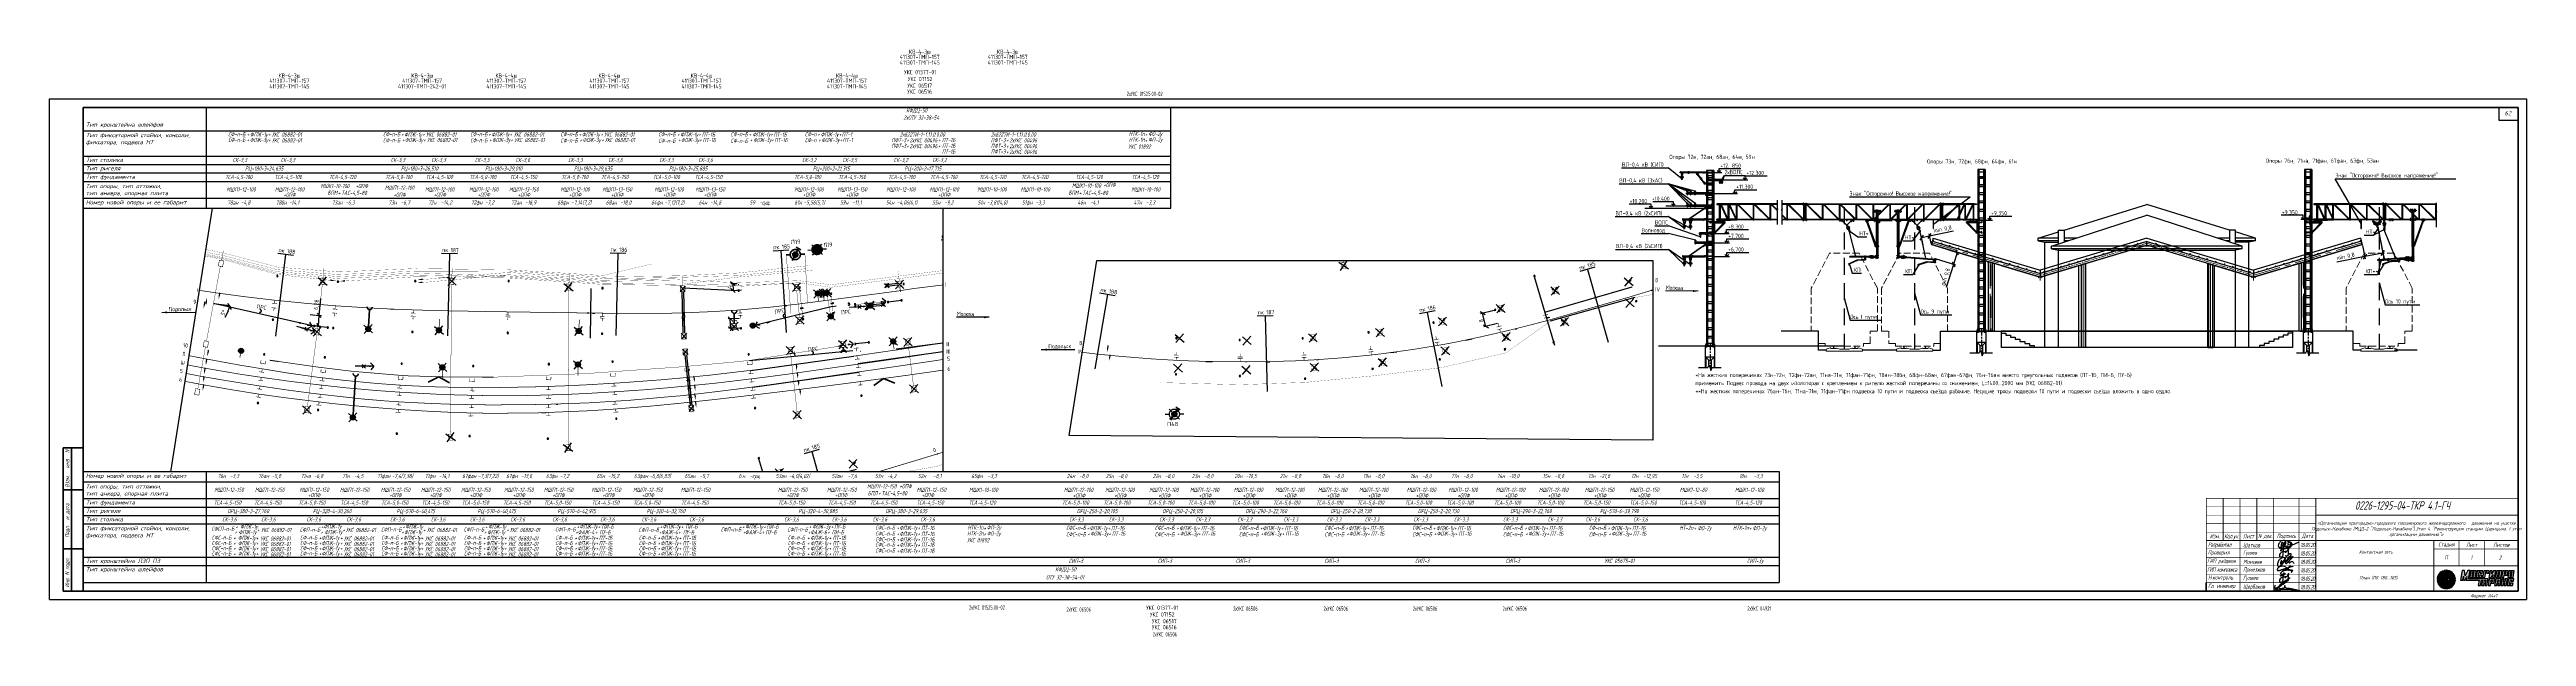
# Paper-space layout 'План КС(Платформы)' of a CAD drawing. Header units: metres. Extents: x -337 to 35510, y -3112 to 271.
# Drawn here: x -337 to 1133, y -77 to 271 of the extents above; entities outside this region: 1.
# The model-space entities are those that its viewports show. They can reach past a viewport. Long polylines and large blocks are cut down to what shows.
import ezdxf
from ezdxf import colors
from ezdxf.entities.mleader import LeaderData, LeaderLine
from ezdxf.enums import TextEntityAlignment as Align
from ezdxf.math import Vec2, Vec3

# ---------------------------------------------------------------- set-up
doc = ezdxf.new("R2010")
doc.units = ezdxf.units.M
for name, pattern in [('ACAD_ISO02W100', [15, 12, -3]), ('ACAD_ISO05W100', [33, 24, -3, 0, -3, 0, -3]), ('ACAD_ISO06W100', [36, 24, -3, 0, -3, 0, -3, 0, -3]), ('ACISOTGL', [3, 2, -1]), ('AM_ISO08W050x2', [9, 6, -0.75, 1.5, -0.75]), ('CCCCC', [2, 1.25, -0.25, 0.25, -0.25]), ('CENTER', [50.8, 31.75, -6.35, 6.35, -6.35]), ('Cплошная_2_00', [0]), ('DASHED', [19.05, 12.7, -6.35]), ('DASHED2', [9.525, 6.35, -3.175]), ('HIDDEN', [0.375, 0.25, -0.125]), ('ОСЕВАЯ', [2, 1.25, -0.25, 0.25, -0.25]), ('ОСЕВАЯ2', [28.575, 19.05, -3.175, 3.175, -3.175]), ('ПУНКТИРНАЯ10', [7, 5, -2]), ('штриховая', [19.05, 12.7, -6.35]), ('ШТРИХОВАЯX2', [1.5, 1, -0.5])]:
    doc.linetypes.add(name, pattern=pattern)
doc.layers.get('Defpoints').update_dxf_attribs({"color": 4})
for name, color, linetype, lineweight in [('1-Вспомогательные', 1, 'Continuous', 25), ('1-Оси', 1, 'CENTER', 20), ('1-Размеры', 1, 'Continuous', 20), ('N_p_podves_1КП', 1, 'Continuous', 40), ('N_p_podves_2КП', 1, 'Continuous', 40), ('S-METL', 4, 'Continuous', 30), ('S-METL-1', 1, 'ACAD_ISO02W100', 15), ('Б-Бетон_невидимые', 7, 'DASHED', 25), ('ГАБАРИТ', 3, 'Continuous', 18), ('Генплан', 7, 'Continuous', 18), ('Проект', 1, 'Continuous', 30), ('ТКР 08.07.16', 7, 'Continuous', 30)]:
    doc.layers.add(name, color=color, linetype=linetype, lineweight=lineweight)
for name, color, linetype in [('BASE', 7, 'Continuous'), ('DEMONTAG', 1, 'Continuous'), ('LAYER1', 1, 'Continuous'), ('LAYER3', 3, 'CENTER'), ('LAYER4', 4, 'DASHED'), ('N_p_fider_1 ЭТАП', 3, 'Continuous'), ('OBJ', 7, 'Continuous'), ('P_piket (новые)', 7, 'Continuous'), ('P_ps_psi_prs_2 ЭТАП', 1, 'Continuous'), ('P_userhelp_стойки', 1, 'Continuous'), ('S-SYMB', 1, 'Continuous'), ('S_opor', 7, 'Continuous'), ('S_p_podves_1КП', 7, 'Continuous'), ('S_zig', 7, 'Continuous'), ('VSPOMOG', 7, 'Continuous'), ('КС_ОПОРЫ В МАСШТАБЕ', 6, 'Continuous'), ('КС_СЕТКА_НОВЫЕ НОМЕРА ОПОР', 7, 'Continuous'), ('МГТ_СТ_ОФОРМЛЕНИЕ_ЛИСТА', 7, 'Continuous'), ('номера путей', 250, 'WL'), ('оформление', 7, 'Continuous'), ('Сетка', 7, 'Continuous'), ('Сетка анкера  I путь', 7, 'Continuous'), ('СЕТКА ГАБАРИТ', 7, 'Continuous'), ('Сетка конс стойки I путь', 7, 'Continuous'), ('Сетка консоли I путь', 7, 'Continuous'), ('Сетка Кр-ны Волновод', 7, 'Continuous'), ('Сетка Кр-ны ВОЛС', 7, 'Continuous'), ('Сетка Кр-ны ЛЭП ПЭ', 7, 'Continuous'), ('Сетка Кр-ны ПРИВОДА', 7, 'Continuous'), ('Сетка Кр-ны РАЗЪЕД', 7, 'Continuous'), ('Сетка крон-ны ШЛЕЙФОВ', 7, 'Continuous'), ('Сетка опорные плиты I путь', 7, 'ACAD_ISO05W100'), ('Сетка Опоры I путь', 7, 'Continuous'), ('Сетка оттяжки  I путь', 7, 'Continuous'), ('Сетка подвес  НТ I путь', 7, 'Continuous'), ('Сетка Ригели I путь', 7, 'Continuous'), ('СЕТКА столики для ж.п.', 7, 'Continuous'), ('Сетка узлы кр-я КОНСОЛЕЙ', 7, 'Continuous'), ('Сетка узлы кр-я кр-в ЛЭП ПЭ', 7, 'Continuous'), ('Сетка узлы кр-я кр-в ШЛЕЙФОВ', 7, 'Continuous'), ('Сетка фиксаторы I путь', 7, 'Continuous'), ('Сетка фундаменты I путь', 7, 'ACAD_ISO05W100'), ('СХЕМА', 7, 'Continuous'), ('Шаблон чертежа', 7, 'Continuous')]:
    doc.layers.add(name, color=color, linetype=linetype)
doc.styles.add('00 ТЭЛП  25', font='gost.shx', dxfattribs={"height": 2.5})
doc.styles.add('ESKDU', font='eskdu.shx', dxfattribs={"width": 0.8, "bigfont": 'eskdb.shx'})
doc.styles.add('GostB_TTF', font='')
doc.styles.get("Standard").update_dxf_attribs({"font": 'arial.ttf'})
doc.styles.add('СПДС', font='spds.shx', dxfattribs={"oblique": 15})
doc.styles.add('СПДС_2.5', font='spds.shx', dxfattribs={"width": 0.9, "oblique": 15, "height": 2.5})
doc.styles.add('СПДС_5', font='spds.shx', dxfattribs={"width": 0.9, "oblique": 15, "height": 5})
doc.styles.add('Титул', font='times.ttf')
doc.styles.add('Шаблон 1.5', font='simplex.shx', dxfattribs={"height": 1.5})
doc.styles.add('Шаблон 2.5', font='simplex.shx', dxfattribs={"width": 0.7, "oblique": 15, "height": 2.5})
doc.styles.get('GostB_TTF').set_extended_font_data('GOST type B')
doc.linetypes.add('WL', pattern='A,100,-5,["WL",Standard,S=3,R=0,X=-3,Y=-2],-2.5', length=107.5)
doc.linetypes.add('WL ПЭ-40', pattern='A,33.6,-1,[1,uks_lt,S=1,R=0,X=0,Y=-0.5],-5.4', length=40)
doc.linetypes.add('ВЛ2', pattern='A,15.3,-2.35,["WL",GostB_TTF,S=1.5,R=0,X=-1.2,Y=-0.75],-2.35', length=20)
doc.linetypes.add('Волновод', pattern='A,100.7,-7.2,["~",Standard,S=2.5,R=0,X=-2.54,Y=-1.4],-4.35', length=112.25)
doc.linetypes.add('Волновод1', pattern='A,35.8,-2.1,["~",GostB_TTF,S=3,R=0,X=-1.1,Y=-1.05],-2.1', length=40)
doc.linetypes.add('ВОЛС1', pattern='A,33.6,-3.2,["ВОЛС",GostB_TTF,S=1.5,R=0,X=-2.2,Y=-0.75],-3.2', length=40)
doc.linetypes.add('Кабель1', pattern='A,35.3,-2.35,["WK",GostB_TTF,S=1.5,R=0,X=-1.4,Y=-0.75],-2.35', length=40)
doc.dimstyles.new('ISO-25', dxfattribs={"dimtxt": 2.5, "dimasz": 2.5, "dimexe": 1.25, "dimexo": 0.625, "dimtad": 1, "dimtxsty": '00 ТЭЛП  25', "dimblk": 'OBLIQUE', "dimcen": 2.5, "dimadec": 0, "dimazin": 0, "dimtfac": 1, "dimtmove": 0, "dimatfit": 3, "dimfxl": 1, "dimarcsym": 0})

# ---------------------------------------------------------------- blocks, each defined once
blk = doc.blocks.new('*U381')
at = {"color": 0, "linetype": 'ByBlock', "lineweight": -2}
blk.add_line((0, 0), (9.97, 0), dxfattribs=at)
at = {"color": 0, "linetype": 'ByBlock', "lineweight": -2, "extrusion": (0, 1e-16, -1)}
blk.add_solid([(-1.54, 0.3), (-1.54, -0.3), (0, 0)], dxfattribs=at)
blk = doc.blocks.new('*U382')
at = {"color": 0, "linetype": 'ByBlock', "lineweight": -2}
blk.add_line((0, 0), (9.76, 0), dxfattribs=at)
at = {"color": 0, "linetype": 'ByBlock', "lineweight": -2, "extrusion": (0, 1e-16, -1)}
blk.add_solid([(-1.54, 0.3), (-1.54, -0.3), (0, 0)], dxfattribs=at)
blk = doc.blocks.new('A$C3D15640B')
at = {"color": 251, "lineweight": 5}
blk.add_line((1920, -1328), (1920, -1334), dxfattribs=at)
at = {"layer": 'ГАБАРИТ', "color": 8, "linetype": 'ПУНКТИРНАЯ10', "lineweight": 13, "ltscale": 100}
blk.add_lwpolyline([(3345, -1100), (495, -1100), (495, -900), (0, -900), (0, 0), (-530, 0), (-530, 3200), (820, 5800), (3020, 5800), (4370, 3200), (4370, 0), (3840, 0), (3840, -900), (3345, -900), (3345, -1100)], dxfattribs=at)
at = {"layer": 'Генплан', "color": 251, "lineweight": 5}
for p, q in [((870, -1243), (570, -1323)), ((570, -1323), (570, -1473)), ((570, -1473), (3270, -1473)), ((914, -1243), (870, -1243)), ((1049, -1280), (951, -1280)), ((1094, -1257), (1049, -1269)), ((1049, -1269), (1049, -1280)), ((1049, -1280), (1124, -1280)), ((1087, -1116), (1086, -1136)), ((1086, -1136), (1104, -1140)), ((1112, -1153), (1112, -1234)), ((1124, -1100), (1114, -1100)), ((1133, -1100), (1124, -1100)), ((1124, -1280), (1199, -1280)), ((1136, -1234), (1136, -1153)), ((1143, -1140), (1161, -1136)), ((1199, -1269), (1153, -1257)), ((1161, -1136), (1160, -1116)), ((1199, -1280), (1199, -1269)), ((1294, -1280), (1199, -1280)), ((1350, -1268), (1306, -1268)), ((1590, -1328), (1350, -1268)), ((1920, -1328), (1590, -1328)), ((2250, -1328), (1920, -1328)), ((2490, -1268), (2250, -1328)), ((2534, -1268), (2490, -1268)), ((2641, -1280), (2546, -1280)), ((2687, -1257), (2641, -1269)), ((2641, -1269), (2641, -1280)), ((2641, -1280), (2716, -1280)), ((2680, -1116), (2679, -1136)), ((2679, -1136), (2697, -1140)), ((2704, -1153), (2704, -1234)), ((2716, -1100), (2707, -1100)), ((2726, -1100), (2716, -1100)), ((2716, -1280), (2791, -1280)), ((2728, -1234), (2728, -1153)), ((2736, -1140), (2754, -1136)), ((2791, -1269), (2746, -1257)), ((2754, -1136), (2753, -1116)), ((2791, -1280), (2791, -1269)), ((2889, -1280), (2791, -1280)), ((2970, -1243), (2926, -1243)), ((3270, -1323), (2970, -1243)), ((3270, -1473), (3270, -1323))]:
    blk.add_line(p, q, dxfattribs=at)
for centre, radius, start, end in [((951, -1243), 37, 180, 270), ((1102, -1116), 15, 103.31616, 177.12356), ((1087, -1234), 25, 287.21751, 0), ((1114, -1167), 66.9, 90, 103.31616), ((1097, -1153), 15, 0, 60.44009), ((1133, -1167), 66.9, 76.68384, 90), ((1151, -1153), 15, 119.55991, 180), ((1161, -1234), 25, 180, 252.78249), ((1145, -1116), 15, 2.87644, 76.68384), ((1294, -1268), 12, 270, 0), ((2546, -1268), 12, 180, 270), ((2695, -1116), 15, 103.31616, 177.12356), ((2679, -1234), 25, 287.21751, 0), ((2707, -1167), 66.9, 90, 103.31616), ((2689, -1153), 15, 0, 60.44009), ((2726, -1167), 66.9, 76.68384, 90), ((2743, -1153), 15, 119.55991, 180), ((2753, -1234), 25, 180, 252.78249), ((2738, -1116), 15, 2.87644, 76.68384), ((2889, -1243), 37, 270, 0)]:
    blk.add_arc(centre, radius, start, end, dxfattribs=at)
blk = doc.blocks.new('123123ва23423')
at = {"color": 251}
for p, q in [((6226261, 7425537), (6226761, 7425437)), ((6226761, 7425437), (6227756, 7425437)), ((6241884, 7425437), (6240888, 7425437)), ((6242384, 7425537), (6241884, 7425437)), ((6227256, 7424937), (6227756, 7424837)), ((6240888, 7424837), (6227756, 7424837)), ((6241388, 7424937), (6240888, 7424837))]:
    blk.add_line(p, q, dxfattribs=at)
for points in [[(6227256, 7425137), (6234322, 7427434)], [(6228195, 7426337), (6234322, 7428237)], [(6240449, 7426337), (6234322, 7428237)], [(6241388, 7425137), (6234322, 7427434)], [(6226261, 7425737), (6227756, 7426201)], [(6226261, 7425737), (6227756, 7425737)], [(6226261, 7425537), (6226261, 7425737)], [(6226261, 7425537), (6227756, 7425537)], [(6226761, 7417637), (6226761, 7425437)], [(6227756, 7425299), (6227756, 7426337), (6228195, 7426337), (6228195, 7425442)], [(6228195, 7425737), (6229102, 7425737)], [(6228195, 7425537), (6228487, 7425537)], [(6239543, 7425737), (6240449, 7425737)], [(6240158, 7425537), (6240449, 7425537)], [(6240888, 7425299), (6240888, 7426337), (6240449, 7426337), (6240449, 7425442)], [(6242384, 7425737), (6240888, 7426201)], [(6240888, 7425737), (6242384, 7425737)], [(6240888, 7425537), (6242384, 7425537)], [(6241884, 7417637), (6241884, 7425437)], [(6242384, 7425537), (6242384, 7425737)], [(6227256, 7424937), (6227256, 7425137)], [(6227256, 7425137), (6241388, 7425137)], [(6227256, 7424937), (6241388, 7424937)], [(6227756, 7417637), (6227756, 7424837)], [(6240888, 7417637), (6240888, 7424937)], [(6241388, 7424937), (6241388, 7425137)]]:
    blk.add_lwpolyline(points, dxfattribs=at)
blk = doc.blocks.new('C0A2')
for p, q in [((0, 8), (1, 9)), ((0, -8), (0, 8)), ((0, 6), (1, 5)), ((1, 9), (7, 9)), ((1, 5), (7, 5)), ((7, 9), (8, 8)), ((7, 5), (8, 6)), ((8, 8), (8, -8)), ((0, -6), (1, -5)), ((1, -9), (0, -8)), ((1, -5), (7, -5)), ((7, -9), (1, -9)), ((7, -5), (8, -6)), ((8, -8), (7, -9))]:
    blk.add_line(p, q)
for centre, start, end in [((12, 0), 156.28642, 203.71358), ((-4, 0), 336.28642, 23.71358)]:
    blk.add_arc(centre, 11.6, start, end)
blk = doc.blocks.new('D0A7')
for p, q in [((2, 10.5), (0, 10.5)), ((0, 10.5), (0, -10.5)), ((2, -10.5), (2, 10.5)), ((0, -10.5), (2, -10.5))]:
    blk.add_line(p, q)
blk = doc.blocks.new('truba 60')
at = {"layer": '1-Размеры'}
for points in [[(826184, -1567735), (826244, -1567735), (826244, -1567795), (826184, -1567795)], [(826188, -1567739), (826240, -1567739), (826240, -1567791), (826188, -1567791)]]:
    blk.add_lwpolyline(points, close=True, dxfattribs=at)
blk = doc.blocks.new('EF539500')
for p, q in [((4.7, 90), (0, 90)), ((0, 90), (0, 0)), ((0, 0), (90, 0)), ((8, 18), (8, 86.7)), ((86.7, 8), (18, 8)), ((90, 4.7), (90, 0))]:
    blk.add_line(p, q)
for centre, radius, start, end in [((4.7, 86.7), 3.3, 0, 90), ((18, 18), 10, 180, 270), ((86.7, 4.7), 3.3, 0, 90)]:
    blk.add_arc(centre, radius, start, end)
blk = doc.blocks.new('TSA(TSAE)')
for p, q in [((-335, 0), (335, 0)), ((-335, -1595), (-335, 0)), ((335, 0), (335, -1595)), ((-335, -800), (-63, -1072)), ((-335, -800), (335, -800)), ((-295, -1595), (-295, -840)), ((-103, -1461), (-103, -1072)), ((-63, -1072), (63, -1072)), ((335, -800), (63, -1072)), ((103, -1696), (103, -1072)), ((295, -840), (295, -1595))]:
    blk.add_line(p, q)
at = {"color": 4, "linetype": 'CCCCC', "ltscale": 400}
blk.add_line((0, 192), (0, -1628), dxfattribs=at)
blk.add_lwpolyline([(-865, -1595), (-174, -1595), (-62, -1383), (45, -1806), (157, -1595), (811, -1595)])
blk = doc.blocks.new('*U422')
blk.add_blockref('TSA(TSAE)', (0, 0))
blk = doc.blocks.new('DEA59')
at = {"linetype": 'Continuous'}
for p, q in [((-8, -74), (-8, 8)), ((8, -74), (8, 8)), ((-47, -103), (-30, -96)), ((-25, -373), (-47, -366)), ((-25, -92), (-17, -79)), ((-8, -407), (-11, -389)), ((9, -74), (-9, -74)), ((8, -407), (11, -389)), ((25, -92), (17, -79)), ((25, -373), (47, -366)), ((47, -103), (30, -96))]:
    blk.add_line(p, q, dxfattribs=at)
at = {"color": 5, "linetype": 'HIDDEN', "ltscale": 15}
for p, q in [((8, 0), (-8, 0)), ((8, -24), (-8, -24)), ((-8, -74), (-8, -82)), ((-8, -407), (-8, -415)), ((8, -74), (8, -82)), ((8, -407), (8, -415))]:
    blk.add_line(p, q, dxfattribs=at)
at = {"color": 4, "linetype": 'ОСЕВАЯ', "ltscale": 16}
blk.add_line((0, 28), (0, -101), dxfattribs=at)
at = {"color": 7, "linetype": 'Continuous'}
for p, q in [((-51, -179), (-111, -194)), ((-51, -264), (-111, -279)), ((-110, -204), (0, -204)), ((-110, -289), (0, -289)), ((-51, -225), (-81, -233)), ((-78, -243), (0, -243)), ((-57, -112), (-55, -156)), ((-57, -358), (-55, -314)), ((-55, -164), (0, -164)), ((-55, -306), (0, -306)), ((-49, -104), (-49, -104)), ((-49, -104), (-48, -104)), ((-49, -366), (-48, -366)), ((-42, -168), (-42, -164)), ((-42, -306), (-42, -289)), ((-32, -474), (-33, -475)), ((-33, -475), (-33, -484)), ((-32, -486), (-33, -484)), ((-32, -474), (-32, -486)), ((-29, -474), (-32, -474)), ((-29, -486), (-32, -486)), ((-20, -514), (-30, -484)), ((-29, -471), (-28, -469)), ((-29, -471), (-29, -480)), ((-28, -469), (-20, -469)), ((-28, -475), (-20, -475)), ((-21, -482), (-14, -505)), ((-19, -471), (-20, -469)), ((-19, -469), (-19, -488)), ((-19, -471), (-19, -488)), ((-19, -488), (-19, -488)), ((-14, -457), (-5, -455)), ((-12, -510), (-12, -518)), ((-12, -518), (-9, -518)), ((-9, -518), (-12, -518)), ((-10, -510), (-10, -518)), ((-9, -518), (-7, -538)), ((-8, -487), (-6, -487)), ((2, -474), (-7, -474)), ((4, -486), (-7, -486)), ((-7, -495), (-6, -496)), ((3, -538), (-7, -538)), ((55, -164), (0, -164)), ((110, -204), (0, -204)), ((78, -243), (0, -243)), ((110, -289), (0, -289)), ((55, -306), (0, -306)), ((4, -487), (2, -487)), ((5, -518), (3, -538)), ((8, -518), (5, -518)), ((6, -510), (6, -518)), ((9, -471), (8, -509)), ((8, -510), (8, -518)), ((19, -471), (9, -471)), ((19, -471), (17, -509)), ((20, -448), (19, -471)), ((23, -469), (23, -491)), ((30, -469), (23, -469)), ((23, -474), (23, -474)), ((30, -475), (23, -475)), ((30, -484), (23, -484)), ((23, -486), (23, -486)), ((30, -491), (23, -491)), ((31, -471), (30, -469)), ((31, -488), (30, -491)), ((31, -471), (31, -488)), ((42, -168), (42, -164)), ((42, -306), (42, -289)), ((49, -104), (48, -104)), ((49, -366), (48, -366)), ((51, -179), (111, -194)), ((51, -225), (81, -233)), ((51, -264), (111, -279)), ((57, -112), (55, -156)), ((57, -358), (55, -314))]:
    blk.add_line(p, q, dxfattribs=at)
at = {"color": 2, "linetype": 'Continuous'}
for p, q in [((-111, -194), (0, -194)), ((-111, -279), (0, -279)), ((-79, -233), (0, -233)), ((-48, -156), (48, -156)), ((-48, -316), (48, -316)), ((-48, -355), (47, -355)), ((-46, -114), (49, -114)), ((-1, -175), (-36, -175)), ((0, -221), (-35, -221)), ((0, -259), (-35, -259)), ((111, -194), (0, -194)), ((0, -221), (35, -221)), ((79, -233), (0, -233)), ((0, -259), (35, -259)), ((111, -279), (0, -279)), ((1, -175), (36, -175))]:
    blk.add_line(p, q, dxfattribs=at)
at = {"color": 4, "linetype": 'ОСЕВАЯ', "ltscale": 15}
for p, q in [((35, -480), (-35, -480)), ((11, -545), (-11, -545)), ((0, -582), (0, -385))]:
    blk.add_line(p, q, dxfattribs=at)
at = {"color": 4, "linetype": 'Continuous'}
for p, q in [((-33, -475), (-29, -475)), ((-33, -484), (-30, -484)), ((-7, -475), (2, -475)), ((-7, -484), (3, -484))]:
    blk.add_line(p, q, dxfattribs=at)
for p, q in [((-24, -480), (-27, -480)), ((-21, -482), (-14, -502)), ((-17, -448), (-4, -456)), ((-8, -532), (-14, -521)), ((-13, -432), (-13, -439)), ((13, -432), (-13, -432)), ((13, -439), (-13, -439)), ((-8, -487), (-12, -510)), ((-10, -432), (-10, -439)), ((-6, -487), (-10, -510)), ((8, -430), (-8, -430)), ((-8, -432), (-8, -439)), ((6, -407), (-6, -407)), ((-5, -538), (-5, -567)), ((5, -567), (-5, -567)), ((-4, -538), (-4, -557)), ((-1, -457), (3, -482)), ((2, -487), (6, -510)), ((4, -487), (8, -510)), ((4, -540), (11, -521)), ((4, -533), (4, -557)), ((5, -536), (5, -567)), ((5, -536), (5, -541)), ((8, -432), (8, -439)), ((10, -432), (10, -439)), ((13, -432), (13, -439)), ((21, -492), (20, -492)), ((21, -492), (20, -492))]:
    blk.add_line(p, q)
at = {"color": 7, "linetype": 'Continuous', "ltscale": 10}
for p, q in [((-19, -464), (-19, -488)), ((-7, -469), (-7, -487)), ((-7, -490), (-7, -495))]:
    blk.add_line(p, q, dxfattribs=at)
at = {"color": 4, "linetype": 'CENTER', "ltscale": 10}
blk.add_line((9, -502), (-14, -502), dxfattribs=at)
at = {"linetype": 'Continuous', "ltscale": 10}
for p, q in [((-8, -430), (-8, -432)), ((8, -430), (8, -432))]:
    blk.add_line(p, q, dxfattribs=at)
at = {"color": 6, "linetype": 'CENTER', "ltscale": 10}
blk.add_line((-2, -486), (-2, -543), dxfattribs=at)
at = {"color": 4, "linetype": 'ОСЕВАЯ', "ltscale": 40}
blk.add_line((0, -441), (0, -57), dxfattribs=at)
at = {"color": 6, "linetype": 'Continuous'}
blk.add_circle((-2, -502), 6.86, dxfattribs=at)
at = {"color": 4, "linetype": 'Continuous'}
for centre, radius in [((-7, -501), 1.35), ((-7, -503), 1.35), ((-6, -498), 1.35), ((-6, -506), 1.35), ((-5, -501), 1.35), ((-3, -497), 1.35), ((-4, -504), 1.35), ((-3, -507), 1.35), ((-3, -499), 1.35), ((-2, -502), 1.44), ((-1, -505), 1.35), ((-1, -497), 1.35), ((-1, -507), 1.35), ((0, -500), 1.35), ((1, -503), 1.35), ((2, -498), 1.35), ((2, -506), 1.35), ((3, -501), 1.35), ((3, -503), 1.35)]:
    blk.add_circle(centre, radius, dxfattribs=at)
at = {"color": 7, "linetype": 'Continuous'}
for centre, radius, start, end in [((0, 8), 8, 0, 180), ((-110, -199), 5, 104.65435, 270), ((-110, -284), 5, 104.65435, 270), ((-78, -238), 5, 104.65435, 270), ((-49, -112), 8, 90, 180), ((-52, -160), 5, 128.74676, 235.27792), ((-52, -310), 5, 124.72208, 231.25324), ((-49, -358), 8, 180, 266.3797), ((-53, -168), 10.7, 277.35563, 0), ((-51, -215), 10.6, 270, 90), ((-51, -253), 10.6, 270, 90), ((-23, -472), 5.67, 146.54009, 213.45991), ((-16, -480), 12.8, 158.14814, 179.98363), ((-25, -472), 5.67, 326.54009, 33.45991), ((-32, -480), 12.8, 338.52962, 21.85186), ((-25, -488), 5.67, 7.1378, 31.10625), ((-21, -458), 7, 287.68878, 8.21321), ((1, -503), 9.5, 133.19952, 166.51723), ((1, -501), 9.5, 183.41156, 184.46548), ((1, -503), 11, 131.9373, 139.65325), ((-21, -458), 18, 321.70489, 353.62063), ((-10, -460), 7, 0, 45.58469), ((-5, -557), 1.71, 276.88558, 356.47823), ((13, -480), 10, 189.88076, 242.95945), ((5, -557), 1.71, 183.52177, 263.11442), ((26, -449), 6, 134.81863, 177.41525), ((25, -472), 5.67, 326.54009, 33.45991), ((18, -480), 12.8, 338.14814, 21.85186), ((25, -488), 5.67, 326.54009, 33.45991), ((51, -215), 10.6, 90, 270), ((51, -253), 10.6, 90, 270), ((53, -168), 10.7, 180, 262.64437), ((49, -112), 8, 0, 84.63009), ((49, -358), 8, 273.6203, 360), ((52, -160), 5, 304.72208, 51.25324), ((52, -310), 5, 308.74676, 55.27792), ((78, -238), 5, 270, 75.34565), ((110, -199), 5, 270, 75.34565), ((110, -284), 5, 270, 75.34565)]:
    blk.add_arc(centre, radius, start, end, dxfattribs=at)
at = {"linetype": 'Continuous'}
for centre, radius, start, end in [((-50, -94), 10, 275.36991, 291.93565), ((-50, -376), 10, 73.31587, 86.3797), ((-34, -87), 10, 291.93565, 330.5394), ((-30, -392), 20, 7.89041, 73.31587), ((-9, -84), 10, 90, 150.5394), ((9, -84), 10, 29.4606, 90), ((30, -392), 20, 106.68413, 172.10959), ((34, -87), 10, 209.4606, 248.06435), ((50, -94), 10, 248.06435, 264.63009), ((50, -376), 10, 93.6203, 106.68413)]:
    blk.add_arc(centre, radius, start, end, dxfattribs=at)
at = {"ltscale": 10}
blk.add_arc((-27, -483), 3, 90, 198.89529, dxfattribs=at)
for centre, radius, start, end in [((-6, -429), 22, 90, 239.37678), ((-24, -483), 3, 19.12203, 90), ((-6, -509), 15, 198.89529, 259.40314), ((-2, -498), 13, 199.12203, 223.9722), ((-2, -502), 13, 196.1049, 220.68359), ((-18, -480), 28, 17.8379, 59.37678), ((2, -509), 15, 280.31032, 357.41525), ((6, -429), 22, 311.5357, 90), ((2, -509), 6, 351.27427, 359.00436), ((20, -495), 3, 90, 164.21643), ((18, -471), 4, 13.28116, 80.27828), ((-18, -480), 41, 342.24917, 13.28116)]:
    blk.add_arc(centre, radius, start, end)
at = {"color": 5, "linetype": 'HIDDEN', "ltscale": 15}
for centre, radius, start, end in [((-14, -89), 3, 133.01364, 253.12491), ((-14, -422), 3, 133.01364, 253.12491), ((0, -104), 23, 46.98636, 133.01364), ((0, -437), 23, 46.98636, 133.01364), ((0, -44), 50, 253.12491, 286.87509), ((0, -377), 50, 253.12491, 286.87509), ((14, -89), 3, 286.87509, 46.98636), ((14, -422), 3, 286.87509, 46.98636)]:
    blk.add_arc(centre, radius, start, end, dxfattribs=at)
at = {"color": 7, "linetype": 'HIDDEN', "ltscale": 10}
blk.add_arc((-2, -502), 8, 200.51644, 339.4175, dxfattribs=at)
at = {"color": 1, "linetype": 'Continuous'}
blk.add_point((0, 0), dxfattribs=at)
at = {"color": 0, "linetype": 'ByBlock'}
for p in [(-32, -484), (-28, -480), (31, -488)]:
    blk.add_point(p, dxfattribs=at)
at = {"color": 2, "linetype": 'Continuous'}
blk.add_point((-2, -502), dxfattribs=at)
blk = doc.blocks.new('C0C4')
at = {"color": 1, "linetype": 'CENTER'}
for p, q in [((-16, 0), (16, 0)), ((0, -16), (0, 16))]:
    blk.add_line(p, q, dxfattribs=at)
for p, q in [((-12, 6), (-12, -6)), ((-1, 13), (-11, 8)), ((11, 8), (1, 13)), ((12, -6), (12, 6)), ((-11, -8), (-1, -13)), ((1, -13), (11, -8))]:
    blk.add_line(p, q)
for radius in [10.8, 8]:
    blk.add_circle((0, 0), radius)
for start, end in [(145.08763, 154.91237), (85.08763, 94.91237), (25.08763, 34.91237), (205.08763, 214.91237), (265.08763, 274.91237), (325.08763, 334.91237)]:
    blk.add_arc((0, 0), 13.2, start, end)
at = {"color": 1}
blk.add_arc((0, 0), 6.92, 60, 330, dxfattribs=at)
blk = doc.blocks.new('A$C747A6B48')
at = {"extrusion": (2.44921e-16, 1, -3.83537e-17)}
for p, q in [((-541, -61), (-449, 16)), ((-541, -65), (-449, 13)), ((-453, 13), (-449, 16)), ((-348, -103), (-445, 12)), ((-370, 16), (-302, -65)), ((-541, -65), (-541, -61)), ((-539, -80), (-541, -65)), ((-516, -93), (-539, -80)), ((-495, -92), (-516, -93)), ((-415, -24), (-495, -92)), ((-342, -78), (-353, -65)), ((-342, -78), (-353, -65)), ((-327, -105), (-348, -103)), ((-339, -54), (-328, -67)), ((-339, -54), (-328, -67)), ((-327, -105), (-304, -86)), ((-302, -65), (-304, -86))]:
    blk.add_line(p, q, dxfattribs=at)
at = {"color": 2, "linetype": 'ОСЕВАЯ2'}
for p, q in [((-393, 25), (-528, -86)), ((-393, 25), (-528, -86)), ((379, 25, 6), (396, 11, 6)), ((470, -51, 6), (513, -86, 6)), ((493, -36, 2441), (493, -81, 2441))]:
    blk.add_line(p, q, dxfattribs=at)
at = {"color": 4, "linetype": 'DASHED2'}
for p, q in [((-448, 13), (-369, 13)), ((433, 14, 6), (355, 14, 6))]:
    blk.add_line(p, q, dxfattribs=at)
at = {"color": 4, "linetype": 'DASHED2', "ltscale": 0.3}
blk.add_line((-448, 13), (-369, 13), dxfattribs=at)
at = {"color": 7, "linetype": 'Continuous'}
for p, q in [((-447, 17), (-372, 17)), ((432, 17, 6), (358, 17, 6)), ((-340, -75), (-21, -381, 2435)), ((-329, -70), (-13, -372, 2435)), ((315, -70, 6), (-2, -372, 2435)), ((326, -75, 6), (10, -376, 2435)), ((485, -51, 2441), (485, -67, 2441)), ((501, -67, 2441), (501, -51, 2441))]:
    blk.add_line(p, q, dxfattribs=at)
at = {"color": 2, "linetype": 'ОСЕВАЯ2', "extrusion": (2.44921e-16, 1, -3.83537e-17)}
for p in [(-316, -96), (-335, -73)]:
    blk.add_line(p, (-417, 25), dxfattribs=at)
at = {"extrusion": (-2.44921e-16, 1, -3.83537e-17)}
for p, q in [((356, 16, 6), (351, 11, 6)), ((429, 11, 6), (431, 12, 6)), ((439, 12, 6), (434, 17, 6)), ((441, 11, 6), (434, 17, 6)), ((435, 12, 6), (435, 13, 6)), ((437, 11, 6), (435, 13, 6)), ((299, -51, 6), (288, -65, 6)), ((288, -65, 6), (289, -86, 6)), ((297, -92, 6), (289, -86, 6)), ((312, -105, 6), (307, -100, 6)), ((312, -105, 6), (334, -103, 6)), ((324, -54, 6), (313, -67, 6)), ((324, -54, 6), (313, -67, 6)), ((327, -78, 6), (338, -65, 6)), ((327, -78, 6), (338, -65, 6)), ((334, -103, 6), (378, -51, 6)), ((432, -51, 6), (481, -92, 6)), ((481, -92, 6), (502, -93, 6)), ((502, -93, 6), (525, -79, 6)), ((526, -65, 6), (510, -51, 6)), ((526, -61, 6), (514, -51, 6)), ((525, -79, 6), (526, -65, 6)), ((526, -65, 6), (526, -61, 6))]:
    blk.add_line(p, q, dxfattribs=at)
at = {"color": 2, "linetype": 'ОСЕВАЯ2', "extrusion": (-2.44921e-16, 1, -3.83537e-17)}
for p, q in [((390, 11, 6), (402, 25, 6)), ((390, 11, 6), (402, 25, 6)), ((301, -95, 6), (339, -51, 6)), ((301, -95, 6), (339, -51, 6))]:
    blk.add_line(p, q, dxfattribs=at)
at = {"color": 4, "linetype": 'CENTER'}
for p, q in [((-335, -73), (-347, -73)), ((-335, -73), (-347, -73)), ((-335, -73), (-335, -61)), ((-335, -73), (-335, -61)), ((-335, -73), (-335, -61)), ((-335, -73), (-335, -61)), ((-335, -73), (-335, -85)), ((-335, -73), (-335, -85)), ((-335, -73), (-323, -73)), ((-335, -73), (-323, -73)), ((321, -73), (309, -73)), ((320, -73, 6), (320, -61, 6)), ((320, -73, 6), (320, -85, 6)), ((321, -73), (333, -73))]:
    blk.add_line(p, q, dxfattribs=at)
at = {"color": 7, "linetype": 'Continuous'}
for centre, radius, start, end in [((-447, 14), 3, 90, 130.12074), ((432, 14, 6), 3, 49.87926, 90), ((-335, -73), 6, 17.34959, 202.24236), ((-335, -73), 6, 17.34959, 202.24236), ((-7, -370, 2435), 18, 218.00208, 338.28608), ((-7, -370, 2435), 6, 201.71392, 309.47018), ((-7, -370, 2435), 6, 230.52982, 338.28608), ((-7, -370, 2435), 6, 243.81532, 338.28608), ((320, -73, 6), 6.08, 346.07766, 147.86191), ((493, -67, 2441), 8, 180, 0)]:
    blk.add_arc(centre, radius, start, end, dxfattribs=at)
for centre, radius, start, end in [((-448, 10), 3, 40, 130.12074), ((-372, 14), 3, 40, 90), ((-372, 14), 3, 40, 90), ((358, 14, 6), 3, 90, 140), ((433, 10, 6), 3, 49.87926, 140), ((-346, -60), 9, 40, 220), ((-346, -60), 9, 40, 220), ((-335, -73), 9, 220, 266.99549), ((-335, -73), 9, 348.01826, 40), ((320, -73, 6), 9, 140, 188.89026), ((320, -73, 6), 9, 140, 188.89026), ((320, -73, 6), 9, 260.73108, 320), ((320, -73, 6), 9, 289.56796, 320), ((331, -59, 6), 9, 320, 140)]:
    blk.add_arc(centre, radius, start, end)
at = {"extrusion": (9.39363e-33, -3.83537e-17, -1)}
for centre, start_param, end_param in [((494, -70, 6), 2.4281706, 6.8495201), ((494, -66, 6), -0.6981317, -0.2526803), ((494, -66, 6), -0.8151634, -0.6981317), ((494, -66, 6), 3.3942729, 4.1641356)]:
    blk.add_ellipse(centre, major_axis=(-10, 0), ratio=0.7071068, start_param=start_param, end_param=end_param, dxfattribs=at)
at = {"color": 1, "linetype": 'Continuous'}
blk.add_point((-7, -45), dxfattribs=at)
at = {"color": 2}
blk.add_point((-7, -376, 2435), dxfattribs=at)
at = {"color": 7, "linetype": 'Continuous'}
blk.add_blockref('C0C4', (-508, -70), dxfattribs=at)
at = {"color": 7, "rotation": 334.9999999999515}
blk.add_blockref('DEA59', (-9, -374), dxfattribs=at)
blk = doc.blocks.new('ы')
for points in [[(213.7, 135.2), (217.2, 135.2), (217.2, 141.2), (213.7, 141.2)], [(213.7, 141.2), (217.2, 141.2), (217.2, 140), (213.7, 140)], [(213.7, 134), (217.2, 134), (217.2, 135.2), (213.7, 135.2)], [(213.7, 128), (217.2, 128), (217.2, 129.2), (213.7, 129.2)], [(213.7, 122), (217.2, 122), (217.2, 123.2), (213.7, 123.2)], [(213.7, 115.6), (217.2, 115.6), (217.2, 116.8), (213.7, 116.8)], [(213.7, 109.2), (217.2, 109.2), (217.2, 110.4), (213.7, 110.4)], [(213.7, 102.8), (217.2, 102.8), (217.2, 104), (213.7, 104)], [(213.7, 96.4), (217.2, 96.4), (217.2, 97.6), (213.7, 97.6)], [(213.7, 90), (217.2, 90), (217.2, 91.2), (213.7, 91.2)]]:
    blk.add_lwpolyline(points, close=True)
blk = doc.blocks.new('*U427')
for p, q in [((-175, 11840), (175, 11840)), ((-270, 9620), (-270, 20)), ((-290, 200), (-335, 60)), ((-335, 20), (-335, 60)), ((335, 20), (-335, 20)), ((-335, 20), (-335, 0)), ((-335, 0), (-160, 0)), ((-335, 0), (-250, 0)), ((-335, 0), (335, 0)), ((-270, 200), (-290, 200)), ((-270, 20), (-270, 200)), ((-250, -97), (-250, 100)), ((-175, 20), (-175, 600)), ((-160, 0), (-160, 20)), ((0, 20), (325, 20)), ((160, 0), (160, 20)), ((335, 0), (160, 0)), ((250, -95), (250, 100)), ((335, 0), (250, 0)), ((270, 20), (270, 200)), ((270, 200), (290, 200)), ((290, 200), (335, 60)), ((335, 20), (335, 60)), ((335, 20), (335, 0))]:
    blk.add_line(p, q)
for points in [[(-270, 20), (270, 20), (270, 12020), (-270, 12020)], [(-270, 20), (-175, 20), (-175, 12020), (-270, 12020)], [(270, 20), (175, 20), (175, 12020), (270, 12020)], [(-175, 5720), (175, 5720), (175, 5840), (-175, 5840)], [(-175, 5080), (175, 5080), (175, 5200), (-175, 5200)], [(-175, 4440), (175, 4440), (175, 4560), (-175, 4560)], [(-175, 3800), (175, 3800), (175, 3920), (-175, 3920)], [(-175, 3160), (175, 3160), (175, 3280), (-175, 3280)], [(-175, 2520), (175, 2520), (175, 2640), (-175, 2640)], [(-175, 1880), (175, 1880), (175, 2000), (-175, 2000)], [(-175, 1240), (175, 1240), (175, 1360), (-175, 1360)], [(-175, 600), (175, 600), (175, 720), (-175, 720)], [(-175, 20), (175, 20), (175, 200), (-175, 200)]]:
    blk.add_lwpolyline(points, close=True)
at = {"xscale": 100, "yscale": 100, "zscale": 100}
blk.add_blockref('ы', (-21540, -2644), dxfattribs=at)
at = {"style": 'Титул', "flags": 4}
blk.add_attdef('НОМЕР_ОПОРЫ', (-1393, 12400), '', height=250, dxfattribs=at)
blk = doc.blocks.new('A$C480855D5')
for p, q in [((18, 0), (-18, 0)), ((-18, 0), (-18, -3)), ((18, -3), (18, 0)), ((-18, -3), (18, -3)), ((-17, -5), (-13, -3)), ((-17, -17), (-17, -5)), ((-13, -19), (-17, -17)), ((-17, -21), (-13, -19)), ((-17, -33), (-17, -21)), ((-13, -35), (-17, -33)), ((-13, -3), (14, -3)), ((14, -19), (-13, -19)), ((-13, -19), (14, -19)), ((14, -35), (-13, -35)), ((-8, -5), (-11, -3)), ((-11, -19), (-8, -17)), ((-8, -21), (-11, -19)), ((-11, -35), (-8, -33)), ((-10, -46), (-10, -35)), ((10, -46), (-10, -46)), ((-7, -48), (-10, -46)), ((-9, -35), (-9, -47)), ((-8, -17), (-8, -5)), ((-8, -33), (-8, -21)), ((8, -48), (-7, -48)), ((8, -5), (11, -3)), ((8, -17), (8, -5)), ((11, -19), (8, -17)), ((8, -21), (11, -19)), ((8, -33), (8, -21)), ((11, -35), (8, -33)), ((10, -46), (8, -48)), ((9, -35), (9, -47)), ((10, -35), (10, -46)), ((14, -3), (17, -5)), ((17, -17), (14, -19)), ((14, -19), (17, -21)), ((14, -35), (17, -33)), ((17, -5), (17, -17)), ((17, -21), (17, -33))]:
    blk.add_line(p, q)
for centre, start, end in [((0, -23), 65.35388, 114.64612), ((0, 1), 245.35388, 294.64612), ((0, -39), 65.35388, 114.64612), ((0, -15), 245.35388, 294.64612)]:
    blk.add_arc(centre, 20, start, end)
blk = doc.blocks.new('*U404')
for p, q in [((-151, 50), (-241, 50)), ((-241, 45), (-241, 50)), ((-238, 42), (-169, 42)), ((-159, 32), (-159, -37)), ((-151, -40), (-151, 50)), ((158, 10), (-151, 10)), ((-111, 9), (-151, 9)), ((-111, -10), (-111, 10)), ((938, 50), (-7, 50)), ((-7, 50), (-7, -40)), ((158, 42), (-7, 42)), ((11, 473), (71, 473)), ((11, 441), (11, 473)), ((16, 468), (66, 468)), ((16, 441), (16, 468)), ((31, 468), (23, 468)), ((31, 468), (51, 468)), ((51, 468), (31, 468)), ((31, 441), (31, 468)), ((31, 50), (31, 395)), ((32, 468), (32, 441)), ((32, 395), (32, 50)), ((49, 468), (49, 441)), ((49, 395), (49, 50)), ((58, 468), (51, 468)), ((51, 468), (51, 441)), ((51, 395), (51, 50)), ((66, 441), (66, 468)), ((71, 441), (71, 473)), ((114, -10), (114, 10)), ((114, 9), (158, 9)), ((158, -40), (158, 50)), ((417, 42), (485, 42)), ((426, 167), (426, 170)), ((426, 170), (478, 170)), ((426, 50), (426, 53)), ((478, 50), (426, 50)), ((430, 162), (465, 162)), ((430, 58), (465, 58)), ((433, 162), (463, 162)), ((433, 159), (433, 162)), ((463, 159), (433, 159)), ((433, 39), (433, 42)), ((433, 42), (463, 42)), ((463, 39), (433, 39)), ((434, 148), (434, 158)), ((434, 135), (434, 145)), ((437, 68), (434, 66)), ((434, 66), (434, 58)), ((434, 58), (461, 58)), ((435, 27), (435, 37)), ((435, 14), (435, 24)), ((437, 146), (441, 146)), ((458, 133), (437, 133)), ((458, 68), (437, 68)), ((438, 26), (441, 26)), ((458, 13), (438, 13)), ((441, 66), (439, 68)), ((440, 247), (440, 170)), ((440, 179), (456, 179)), ((440, 133), (440, 121)), ((440, 121), (456, 121)), ((442, 119), (440, 121)), ((440, 13), (440, 1)), ((440, 1), (456, 1)), ((442, -1), (440, 1)), ((441, 148), (441, 158)), ((441, 146), (455, 146)), ((441, 135), (441, 145)), ((441, 58), (441, 66)), ((441, 27), (441, 37)), ((441, 26), (455, 26)), ((441, 14), (441, 24)), ((442, 170), (442, 179)), ((442, 119), (442, 133)), ((442, 119), (454, 119)), ((442, -1), (442, 13)), ((454, 170), (454, 179)), ((454, 119), (454, 133)), ((454, 119), (456, 121)), ((454, 66), (457, 68)), ((454, 58), (454, 66)), ((454, -1), (454, 13)), ((454, -1), (456, 1)), ((455, 148), (455, 158)), ((455, 146), (458, 146)), ((455, 135), (455, 145)), ((455, 27), (455, 37)), ((455, 26), (458, 26)), ((455, 14), (455, 24)), ((456, 247), (456, 170)), ((456, 133), (456, 121)), ((456, 13), (456, 1)), ((461, 66), (458, 68)), ((461, 148), (461, 158)), ((461, 135), (461, 145)), ((461, 58), (461, 66)), ((461, 27), (461, 37)), ((461, 14), (461, 24)), ((463, 159), (463, 162)), ((463, 39), (463, 42)), ((473, 155), (473, 65)), ((478, 170), (478, 50)), ((617, 42), (633, 42)), ((617, 42), (685, 42)), ((618, 50), (618, 170)), ((618, 170), (670, 170)), ((670, 50), (618, 50)), ((622, 65), (622, 155)), ((665, 162), (630, 162)), ((665, 58), (630, 58)), ((633, 159), (633, 162)), ((633, 162), (663, 162)), ((663, 159), (633, 159)), ((633, 42), (663, 42)), ((633, 39), (633, 42)), ((663, 39), (633, 39)), ((634, 148), (634, 158)), ((634, 135), (634, 145)), ((637, 68), (634, 66)), ((634, 66), (634, 58)), ((634, 58), (661, 58)), ((634, 27), (634, 37)), ((634, 14), (634, 24)), ((637, 146), (641, 146)), ((658, 133), (637, 133)), ((658, 68), (637, 68)), ((641, 66), (638, 68)), ((638, 26), (641, 26)), ((658, 13), (638, 13)), ((640, 247), (640, 170)), ((640, 179), (656, 179)), ((640, 133), (640, 121)), ((640, 121), (656, 121)), ((642, 119), (640, 121)), ((640, 13), (640, 1)), ((640, 1), (656, 1)), ((642, -1), (640, 1)), ((641, 148), (641, 158)), ((641, 146), (655, 146)), ((641, 135), (641, 145)), ((641, 58), (641, 66)), ((641, 27), (641, 37)), ((641, 26), (655, 26)), ((641, 14), (641, 24)), ((642, 170), (642, 179)), ((642, 119), (642, 133)), ((642, 119), (654, 119)), ((642, -1), (642, 13)), ((654, 170), (654, 179)), ((654, 119), (654, 133)), ((654, 119), (656, 121)), ((654, 66), (657, 68)), ((654, 58), (654, 66)), ((654, -1), (654, 13)), ((654, -1), (656, 1)), ((655, 148), (655, 158)), ((655, 146), (658, 146)), ((655, 135), (655, 145)), ((655, 27), (655, 37)), ((655, 26), (658, 26)), ((655, 14), (655, 24)), ((656, 247), (656, 170)), ((656, 133), (656, 121)), ((656, 13), (656, 1)), ((661, 66), (658, 68)), ((661, 148), (661, 158)), ((661, 135), (661, 145)), ((661, 58), (661, 66)), ((661, 27), (661, 37)), ((661, 14), (661, 24)), ((663, 159), (663, 162)), ((663, 39), (663, 42)), ((670, 170), (670, 167)), ((670, 53), (670, 50)), ((938, -40), (938, 50)), ((-249, -775), (-249, -780)), ((-159, -780), (-249, -780)), ((-246, -772), (-177, -772)), ((-215, -722), (-213, -720)), ((-215, -737), (-215, -722)), ((-213, -740), (-215, -737)), ((-202, -721), (-214, -721)), ((-202, -739), (-214, -739)), ((-202, -720), (-213, -720)), ((-213, -740), (-213, -720)), ((-202, -720), (-213, -720)), ((-213, -740), (-202, -740)), ((-213, -740), (-202, -740)), ((-202, -716), (-200, -713)), ((-202, -743), (-202, -716)), ((-202, -719), (-200, -722)), ((-202, -741), (-200, -738)), ((-200, -747), (-202, -743)), ((-200, -713), (-188, -713)), ((-200, -722), (-188, -722)), ((-200, -738), (-188, -738)), ((-188, -747), (-200, -747)), ((-188, -713), (-186, -716)), ((-188, -722), (-186, -719)), ((-188, -738), (-186, -741)), ((-186, -743), (-188, -747)), ((-186, -716), (-184, -713)), ((-186, -716), (-186, -743)), ((-186, -743), (-186, -716)), ((-186, -719), (-184, -722)), ((-186, -741), (-184, -738)), ((-184, -747), (-186, -743)), ((-184, -713), (-172, -713)), ((-184, -722), (-172, -722)), ((-184, -738), (-172, -738)), ((-172, -747), (-184, -747)), ((-183, -730), (-148, -730)), ((-172, -713), (-170, -716)), ((-172, -722), (-170, -719)), ((-172, -738), (-170, -741)), ((-170, -743), (-172, -747)), ((-167, -711), (-170, -711)), ((-170, -711), (-170, -748)), ((-170, -716), (-170, -743)), ((-170, -748), (-167, -748)), ((-167, -762), (-167, -693)), ((-167, -748), (-167, -711)), ((-164, -690), (-159, -690)), ((-159, -690), (-159, -780)), ((162, -720), (-159, -720)), ((-118, -721), (-159, -721)), ((-118, -739), (-159, -739)), ((-159, -740), (162, -740)), ((-156, -40), (-151, -40)), ((-111, -9), (-151, -9)), ((-151, -10), (158, -10)), ((-118, -740), (-118, -720)), ((-7, -40), (938, -40)), ((-3, -40), (-3, -98)), ((-3, -98), (42, -192)), ((42, -192), (100, -192)), ((85, -40), (100, -52)), ((100, -40), (100, -720)), ((163, -40), (100, -40)), ((100, -740), (100, -780)), ((162, -780), (100, -780)), ((114, -9), (158, -9)), ((114, -740), (114, -720)), ((114, -721), (162, -721)), ((114, -739), (162, -739)), ((163, -40), (162, -690)), ((167, -690), (162, -690)), ((162, -780), (162, -690)), ((252, -780), (162, -780)), ((170, -693), (170, -762)), ((173, -711), (170, -711)), ((170, -711), (170, -748)), ((170, -748), (173, -748)), ((173, -748), (173, -711)), ((173, -716), (175, -713)), ((173, -743), (173, -716)), ((173, -719), (175, -722)), ((173, -741), (175, -738)), ((175, -747), (173, -743)), ((175, -713), (187, -713)), ((175, -722), (187, -722)), ((175, -738), (187, -738)), ((187, -747), (175, -747)), ((180, -772), (249, -772)), ((189, -772), (182, -765)), ((187, -713), (189, -716)), ((187, -722), (189, -719)), ((187, -738), (189, -741)), ((189, -743), (187, -747)), ((189, -716), (191, -713)), ((189, -716), (189, -743)), ((189, -743), (189, -716)), ((189, -719), (191, -722)), ((189, -741), (191, -738)), ((191, -747), (189, -743)), ((191, -713), (203, -713)), ((191, -722), (203, -722)), ((191, -738), (203, -738)), ((203, -747), (191, -747)), ((203, -713), (205, -716)), ((203, -722), (205, -719)), ((203, -738), (205, -741)), ((205, -743), (203, -747)), ((205, -716), (205, -743)), ((214, -720), (205, -720)), ((205, -721), (215, -721)), ((205, -739), (215, -739)), ((205, -740), (214, -740)), ((206, -772), (938, -40)), ((214, -740), (214, -720)), ((216, -722), (214, -720)), ((214, -740), (216, -737)), ((848, -40), (216, -673)), ((216, -737), (216, -722)), ((252, -775), (252, -780)), ((442, -1), (454, -1)), ((642, -1), (654, -1))]:
    blk.add_line(p, q)
at = {"ltscale": 0.3}
for p, q in [((-216, 0), (170, 0)), ((41, -17), (41, 529)), ((248, 28), (248, 56)), ((348, 28), (348, 56)), ((448, 259), (448, 116)), ((448, -5), (448, 74)), ((448, 28), (448, 56)), ((548, 28), (548, 56)), ((648, 259), (648, 116)), ((648, -6), (648, 73)), ((648, 28), (648, 56)), ((748, 28), (748, 56)), ((848, 28), (848, 56)), ((-224, -730), (215, -730))]:
    blk.add_line(p, q, dxfattribs=at)
at = {"linetype": 'DASHED', "ltscale": 4}
blk.add_line((158, 42), (938, 42), dxfattribs=at)
at = {"ltscale": 10}
blk.add_line((199, -772), (930, -40), dxfattribs=at)
blk.add_lwpolyline([(11, 441), (71, 441), (71, 395), (11, 395)], close=True)
for centre, radius, start, end in [((-238, 45), 3.3, 180, 270), ((-169, 32), 10, 0, 90), ((430, 167), 4.5, 180, 270), ((430, 53), 4.5, 90, 180), ((437, 155), 4.02, 38.84137, 141.15863), ((437, 150), 4.02, 218.84137, 321.15863), ((437, 142), 4.02, 38.84137, 141.15863), ((437, 137), 4.02, 218.84137, 321.15863), ((438, 35), 4.02, 38.84137, 141.15863), ((438, 30), 4.02, 218.84137, 321.15863), ((438, 22), 4.02, 38.84137, 141.15863), ((438, 17), 4.02, 218.84137, 321.15863), ((448, 247), 8, 0, 180), ((448, 142), 17, 65.75237, 114.24763), ((448, 163), 17, 245.75237, 294.24763), ((448, 129), 17, 65.75237, 114.24763), ((448, 150), 17, 245.75237, 294.24763), ((448, 52), 15.7, 65.12209, 114.87791), ((448, 22), 17, 65.75237, 114.24763), ((448, 43), 17, 245.75237, 294.24763), ((448, 9), 17, 65.75237, 114.24763), ((448, 30), 17, 245.75237, 294.24763), ((458, 155), 4.02, 38.84137, 141.15863), ((458, 150), 4.02, 218.84137, 321.15863), ((458, 142), 4.02, 38.84137, 141.15863), ((458, 137), 4.02, 218.84137, 321.15863), ((458, 35), 4.02, 38.84137, 141.15863), ((458, 30), 4.02, 218.84137, 321.15863), ((458, 22), 4.02, 38.84137, 141.15863), ((458, 17), 4.02, 218.84137, 321.15863), ((465, 155), 7.5, 0, 90), ((465, 65), 7.5, 270, 0), ((630, 155), 7.5, 90, 180), ((630, 65), 7.5, 180, 270), ((637, 155), 4.02, 38.84137, 141.15863), ((637, 150), 4.02, 218.84137, 321.15863), ((637, 142), 4.02, 38.84137, 141.15863), ((637, 137), 4.02, 218.84137, 321.15863), ((638, 35), 4.02, 38.84137, 141.15863), ((638, 30), 4.02, 218.84137, 321.15863), ((638, 22), 4.02, 38.84137, 141.15863), ((638, 17), 4.02, 218.84137, 321.15863), ((648, 247), 8, 0, 180), ((648, 142), 17, 65.75237, 114.24763), ((648, 163), 17, 245.75237, 294.24763), ((648, 129), 17, 65.75237, 114.24763), ((648, 150), 17, 245.75237, 294.24763), ((648, 52), 15.7, 65.12209, 114.87791), ((648, 22), 17, 65.75237, 114.24763), ((648, 43), 17, 245.75237, 294.24763), ((648, 9), 17, 65.75237, 114.24763), ((648, 30), 17, 245.75237, 294.24763), ((658, 155), 4.02, 38.84137, 141.15863), ((658, 150), 4.02, 218.84137, 321.15863), ((658, 142), 4.02, 38.84137, 141.15863), ((658, 137), 4.02, 218.84137, 321.15863), ((658, 35), 4.02, 38.84137, 141.15863), ((658, 30), 4.02, 218.84137, 321.15863), ((658, 22), 4.02, 38.84137, 141.15863), ((658, 17), 4.02, 218.84137, 321.15863), ((665, 167), 4.5, 270, 0), ((665, 53), 4.5, 0, 90), ((-246, -775), 3.3, 90, 180), ((-182, -730), 20, 155.35388, 204.64612), ((-206, -730), 20, 335.35388, 24.64612), ((-166, -730), 20, 155.35388, 204.64612), ((-177, -762), 10, 270, 0), ((-190, -730), 20, 335.35388, 24.64612), ((-164, -693), 3.3, 90, 180), ((-156, -37), 3.3, 180, 270), ((167, -693), 3.3, 0, 90), ((180, -762), 10, 180, 270), ((193, -730), 20, 155.35388, 204.64612), ((169, -730), 20, 335.35388, 24.64612), ((209, -730), 20, 155.35388, 204.64612), ((185, -730), 20, 335.35388, 24.64612), ((249, -775), 3.3, 0, 90)]:
    blk.add_arc(centre, radius, start, end)
for points in [[(417, 42), (425, 17), (437, -10), (474, 2), (485, 42)], [(617, 42), (625, 17), (637, -10), (674, 2), (685, 42)], [(178, -765), (214, -746), (220, -710), (216, -673)]]:
    blk.add_spline(points, degree=3)
for p in [(648, 14), (648, 10), (648, 4)]:
    blk.add_point(p)
for p, rotation in [((-159, 0), 270), ((41, 473), 180)]:
    blk.add_blockref('A$C480855D5', p, dxfattribs=dict(rotation=rotation))
blk.add_blockref('A$C480855D5', (41, 42))
blk = doc.blocks.new('C0A3')
for p, q in [((0, 9), (1, 10)), ((0, -9), (0, 9)), ((0, 7), (1, 5)), ((1, 10), (9, 10)), ((1, 5), (9, 5)), ((9, 10), (10, 9)), ((9, 5), (10, 7)), ((10, 9), (10, -9)), ((0, -7), (1, -5)), ((1, -10), (0, -9)), ((1, -5), (9, -5)), ((9, -10), (1, -10)), ((9, -5), (10, -7)), ((10, -9), (9, -10))]:
    blk.add_line(p, q)
for centre, start, end in [((13, 0), 156.28642, 203.71358), ((-3, 0), 336.28642, 23.71358)]:
    blk.add_arc(centre, 13, start, end)
blk = doc.blocks.new('A$C29127F43')
at = {"ltscale": 10}
for p, q in [((0, 0), (0, -3549)), ((0, -3549), (-314, -3755)), ((-314, -3755), (259, -4021)), ((259, -4021), (0, -4219)), ((0, -4219), (0, -10294))]:
    blk.add_line(p, q, dxfattribs=at)
blk = doc.blocks.new('BFF96')
at = {"color": 7, "linetype": 'Continuous'}
for p, q in [((-5, 19), (558, 162)), ((5, -19), (567, 124)), ((582, 125), (1164, 56)), ((587, 164), (1208, 91)), ((1230, 94), (1160, 84)), ((1164, 56), (1160, 84)), ((1214, 31), (1164, 56)), ((1214, 31), (1164, 56)), ((1214, 31), (1164, 56)), ((1207, 20), (1209, 10)), ((1208, 91), (1230, 94)), ((1210, 23), (1218, 24)), ((1210, 23), (1212, 7)), ((1212, 7), (1220, 9)), ((1238, 34), (1214, 31)), ((1233, 29), (1217, 26)), ((1238, 34), (1230, 94)), ((1241, 28), (1233, 27)), ((1244, 12), (1236, 11)), ((1241, 28), (1244, 12)), ((1245, 26), (1246, 16))]:
    blk.add_line(p, q, dxfattribs=at)
at = {"color": 3, "linetype": 'Continuous'}
for p, q in [((87, 36), (559, 156)), ((93, 10), (566, 130)), ((583, 132), (1101, 70)), ((586, 157), (1104, 96)), ((1213, 35), (1206, 85)), ((1207, 20), (1210, 20)), ((1209, 10), (1212, 10)), ((1211, 15), (1219, 17)), ((1243, 20), (1235, 19)), ((1245, 26), (1242, 25)), ((1246, 16), (1243, 15))]:
    blk.add_line(p, q, dxfattribs=at)
at = {"color": 7, "linetype": 'Continuous', "ltscale": 5}
for p, q in [((1216, 31), (1221, 5)), ((1221, 5), (1223, 5)), ((1224, 24), (1226, 25)), ((1224, 24), (1226, 11)), ((1225, 28), (1226, 25)), ((1225, 28), (1226, 25)), ((1228, 25), (1226, 25)), ((1228, 25), (1230, 12)), ((1232, 33), (1237, 7)), ((1237, 7), (1234, 7))]:
    blk.add_line(p, q, dxfattribs=at)
at = {"color": 3, "linetype": 'Continuous'}
for centre, radius in [((0, 0), 13), ((1138, 79), 10), ((1172, 71), 7.01), ((1194, 74), 7.01), ((1223, 44), 3.25)]:
    blk.add_circle(centre, radius, dxfattribs=at)
at = {"color": 7, "linetype": 'Continuous'}
for centre, radius in [((0, 0), 10), ((1138, 79), 8.76)]:
    blk.add_circle(centre, radius, dxfattribs=at)
for centre, radius, start, end in [((0, 0), 20, 104.27192, 284.27192), ((577, 85), 80.1, 82.9694, 104.27192), ((577, 85), 40, 82.9694, 104.27192)]:
    blk.add_arc(centre, radius, start, end, dxfattribs=at)
at = {"color": 3, "linetype": 'Continuous'}
for centre, radius, start, end in [((90, 23), 13, 104.27192, 284.27192), ((577, 85), 73.1, 82.9694, 104.27192), ((577, 85), 47, 82.9694, 104.27192), ((1103, 83), 13, 262.74127, 83.27192)]:
    blk.add_arc(centre, radius, start, end, dxfattribs=at)
at = {"color": 1}
blk.add_point((0, 0), dxfattribs=at)
at = {"color": 2}
blk.add_point((1230, 0), dxfattribs=at)
at = {"layer": 'Defpoints', "color": 0, "linetype": 'ByBlock'}
for p in [(1160, 84), (1160, 84), (1164, 56), (1214, 31), (1218, 98), (1218, 98)]:
    blk.add_point(p, dxfattribs=at)
at = {"layer": 'VSPOMOG', "color": 2, "linetype": 'CENTER', "ltscale": 4}
for p, q in [((0, 0), (540, 137)), ((604, 142), (1138, 79))]:
    blk.add_line(p, q, dxfattribs=at)
blk.add_arc((577, 85), 60, 82.9694, 104.27192, dxfattribs=at)
blk = doc.blocks.new('dop_fiks')
for p, q in [((-608, 53), (-608, 25)), ((-595, 45), (-595, 37)), ((-586, 52), (-594, 47)), ((-594, 35), (-591, 34)), ((-577, 47), (-585, 52)), ((-579, 34), (-577, 35)), ((-576, 37), (-576, 45)), ((-505, 37), (-505, 45)), ((-504, 47), (-496, 52)), ((-501, 34), (-504, 35)), ((-495, 52), (-487, 47)), ((-487, 35), (-489, 34)), ((-486, 45), (-486, 37)), ((-473, 53), (-473, 25)), ((-608, -25), (-608, -53)), ((-595, -37), (-595, -45)), ((-591, -33), (-594, -35)), ((-594, -47), (-586, -51)), ((-585, -51), (-577, -47)), ((-577, -35), (-579, -33)), ((-576, -45), (-576, -37)), ((-505, -45), (-505, -37)), ((-504, -35), (-501, -33)), ((-496, -51), (-504, -47)), ((-487, -47), (-495, -51)), ((-489, -33), (-487, -35)), ((-486, -37), (-486, -45)), ((-473, -25), (-473, -53)), ((43, -31), (41, -32)), ((41, -32), (41, -40)), ((43, -41), (41, -40)), ((43, -29), (43, -31)), ((43, -31), (61, -31)), ((43, -41), (61, -41)), ((43, -41), (43, -41)), ((43, -41), (43, -41)), ((46, -32), (46, -40)), ((50, -29), (53, -31)), ((60, -41), (60, -41)), ((61, -29), (61, -31)), ((61, -31), (62, -32)), ((61, -41), (62, -40)), ((62, -32), (62, -40)), ((62, -32), (62, -32))]:
    blk.add_line(p, q)
at = {"color": 7}
for p, q in [((-473, 53), (-608, 53)), ((-473, -53), (-608, -53)), ((-14, -37), (-473, -25)), ((34, -38), (21, -38)), ((46, -76), (43, -75)), ((47, -66), (44, -66)), ((46, -41), (46, -59)), ((58, -59), (46, -59)), ((56, -61), (47, -61)), ((53, -81), (52, -81)), ((55, -62), (53, -83)), ((55, -63), (55, -63)), ((57, -85), (55, -86)), ((57, -85), (55, -86)), ((58, -59), (56, -61)), ((57, -84), (56, -82)), ((58, -85), (57, -85)), ((58, -41), (58, -59)), ((58, -85), (58, -84)), ((63, -61), (59, -60)), ((61, -65), (59, -81)), ((63, -64), (62, -64)), ((63, -61), (63, -64)), ((63, -61), (63, -64)), ((63, -61), (63, -64)), ((63, -61), (63, -64)), ((63, -61), (72, -62)), ((63, -64), (64, -64)), ((65, -65), (63, -81)), ((63, -85), (64, -85)), ((63, -85), (64, -86)), ((64, -85), (65, -83)), ((64, -86), (65, -87)), ((64, -86), (65, -87)), ((71, -64), (69, -85)), ((69, -83), (69, -83)), ((72, -65), (70, -82)), ((71, -65), (72, -65)), ((78, -80), (80, -80)), ((79, -70), (81, -70)), ((175, -41), (101, -39))]:
    blk.add_line(p, q, dxfattribs=at)
at = {"color": 1, "linetype": 'CENTER'}
for p, q in [((-599, 41), (-572, 41)), ((-482, 41), (-509, 41)), ((-599, -41), (-572, -41)), ((-482, -41), (-509, -41))]:
    blk.add_line(p, q, dxfattribs=at)
at = {"linetype": 'Continuous'}
for p, q in [((-591, 42), (-591, -41)), ((-579, 42), (-579, -41)), ((-501, 42), (-501, -41)), ((-489, 42), (-489, -41)), ((64, -11), (-20, -11)), ((-20, -35), (-20, -11)), ((64, -29), (-20, -29)), ((41, -35), (-20, -35)), ((-20, -70), (-18, -68)), ((-20, -70), (-20, -77)), ((-19, -78), (-20, -77)), ((-19, -78), (-9, -79)), ((-8, -69), (-18, -68)), ((-14, -63), (-16, -83)), ((-9, -84), (-16, -83)), ((-14, -63), (-15, -76)), ((-14, -35), (-13, -61)), ((-14, -63), (10, -64)), ((-13, -61), (17, -63)), ((-13, -61), (17, -63)), ((-8, -63), (-9, -84)), ((-9, -83), (-8, -83)), ((-8, -86), (-7, -64)), ((-8, -65), (-7, -65)), ((-8, -86), (-6, -86)), ((-6, -63), (-6, -61)), ((-6, -86), (-3, -85)), ((-4, -82), (-3, -84)), ((-1, -69), (-2, -80)), ((3, -69), (2, -81)), ((5, -83), (3, -84)), ((5, -87), (3, -85)), ((8, -87), (5, -87)), ((8, -87), (9, -65)), ((10, -84), (8, -84)), ((11, -66), (9, -66)), ((10, -64), (10, -62)), ((11, -64), (10, -85)), ((18, -65), (10, -64)), ((10, -80), (20, -81)), ((14, -81), (10, -80)), ((10, -85), (16, -86)), ((11, -70), (20, -71)), ((18, -65), (16, -86)), ((21, -35), (17, -63)), ((22, -73), (20, -71)), ((20, -81), (21, -79)), ((22, -73), (21, -79)), ((64, -35), (62, -35)), ((64, -35), (62, -35)), ((64, -35), (64, -11))]:
    blk.add_line(p, q, dxfattribs=at)
at = {"color": 4, "linetype": 'ОСЕВАЯ2'}
for p, q in [((-585, 61), (-585, -55)), ((-495, 61), (-495, -47))]:
    blk.add_line(p, q, dxfattribs=at)
at = {"color": 4, "linetype": 'ОСЕВАЯ2', "ltscale": 5}
blk.add_line((-540, 79), (-540, -74), dxfattribs=at)
at = {"color": 7, "linetype": 'Continuous'}
for p, q in [((46, 33), (46, -11)), ((58, 33), (58, -11)), ((-1, -69), (3, -69)), ((1, -65), (1, -69)), ((43, -67), (42, -74)), ((43, -75), (42, -74)), ((44, -66), (43, -67)), ((46, -71), (45, -79)), ((45, -79), (46, -81)), ((46, -59), (47, -61)), ((46, -71), (47, -63)), ((46, -81), (52, -81)), ((47, -63), (48, -61)), ((47, -76), (52, -76)), ((48, -61), (54, -62)), ((48, -66), (54, -67)), ((54, -63), (52, -80)), ((53, -72), (52, -81)), ((53, -72), (54, -62)), ((55, -86), (55, -86)), ((58, -32), (58, -40)), ((60, -93), (61, -82)), ((66, -87), (65, -87)), ((69, -84), (69, -85)), ((72, -65), (70, -82)), ((70, -82), (71, -84)), ((71, -79), (77, -79)), ((71, -84), (77, -84)), ((72, -66), (73, -64)), ((73, -64), (79, -65)), ((73, -69), (78, -70)), ((78, -83), (77, -84)), ((78, -83), (80, -67)), ((80, -67), (79, -65)), ((80, -80), (81, -78)), ((81, -70), (82, -72)), ((82, -72), (81, -78)), ((175, -25), (175, -41))]:
    blk.add_line(p, q, dxfattribs=at)
at = {"color": 4, "linetype": 'CENTER'}
for p, q in [((52, -61), (52, 45)), ((3, -40), (0, -93))]:
    blk.add_line(p, q, dxfattribs=at)
at = {"color": 4}
for p, q in [((-6, -86), (-7, -87)), ((5, -87), (7, -88)), ((57, -85), (54, -87)), ((57, -83), (58, -84)), ((64, -86), (66, -88))]:
    blk.add_line(p, q, dxfattribs=at)
at = {"color": 4, "linetype": 'Continuous'}
blk.add_line((65, -84), (64, -85), dxfattribs=at)
for centre, radius, start, end in [((-585, 41), 10.4, 144.61995, 155.37999), ((-585, 41), 10.4, 204.61995, 215.37999), ((-585, 41), 10.4, 84.61995, 95.37999), ((-585, 41), 10.4, 24.61995, 35.37999), ((-585, 41), 10.4, 324.61995, 335.37999), ((-495, 41), 10.4, 144.61995, 155.37999), ((-495, 41), 10.4, 204.61995, 215.37999), ((-495, 41), 10.4, 84.61995, 95.37999), ((-495, 41), 10.4, 24.61995, 35.37999), ((-495, 41), 10.4, 324.61995, 335.37999), ((-585, -41), 10.4, 144.61995, 155.37999), ((-585, -41), 10.4, 204.61995, 215.37999), ((-585, -41), 6, 179.99997, 359.99997), ((-585, -41), 10.4, 264.61995, 275.37999), ((-585, -41), 10.4, 24.61995, 35.37999), ((-585, -41), 10.4, 324.61995, 335.37999), ((-495, -41), 10.4, 144.61995, 155.37999), ((-495, -41), 10.4, 204.61995, 215.37999), ((-495, -41), 6, 179.99997, 359.99997), ((-495, -41), 10.4, 264.61995, 275.37999), ((-495, -41), 10.4, 24.61995, 35.37999), ((-495, -41), 10.4, 324.61995, 335.37999), ((43, -36), 4.53, 59.65079, 119.25701), ((43, -36), 4.53, 240.74292, 300.34915), ((52, -61), 29.3, 78.19619, 101.80375), ((52, -12), 29.3, 258.19618, 281.80375), ((60, -36), 4.53, 60.74292, 120.34915), ((60, -36), 4.53, 239.65079, 299.25701)]:
    blk.add_arc(centre, radius, start, end)
at = {"color": 2}
for centre, start, end in [((-585, 41), 314.5679, 225.43204), ((-495, 41), 314.5679, 225.43204), ((-585, -41), 134.5679, 45.43204), ((-495, -41), 134.5679, 45.43204)]:
    blk.add_arc(centre, 8.55, start, end, dxfattribs=at)
at = {"linetype": 'Continuous'}
for centre, radius, start, end in [((-585, 42), 6, 359.99997, 179.99997), ((-495, 42), 6, 359.99997, 179.99997), ((-585, -41), 6, 359.99997, 359.99997), ((-585, -41), 6, 179.99997, 359.99997), ((-495, -41), 6, 179.99997, 179.99997), ((-495, -41), 6, 179.99997, 359.99997), ((0, -87), 7.1, 102.40626, 124.55202), ((-4, -82), 0.5, 123.91636, 215.36431), ((-3, -84), 0.5, 300.99997, 35.99997), ((0, -87), 7.1, 47.44791, 69.59368), ((4, -85), 0.5, 135.99997, 230.99997), ((4, -83), 0.5, 315.99997, 47.44791)]:
    blk.add_arc(centre, radius, start, end, dxfattribs=at)
at = {"color": 7, "linetype": 'Continuous'}
for centre, radius, start, end in [((52, 33), 6, 359.99997, 179.99997), ((53, -80), 0.5, 173.07597, 263.07597), ((52, -82), 1, 353.07597, 78.29578), ((55, -83), 2, 173.07597, 233.02906), ((58, -79), 6.97, 233.02906, 245.86561), ((55, -63), 0.5, 83.07597, 173.07597), ((65, -80), 6.97, 280.28633, 293.12287), ((67, -85), 2, 293.12287, 353.07597), ((69, -82), 0.5, 263.07597, 353.07597), ((70, -84), 1, 87.85616, 173.07597), ((71, -65), 0.5, 353.07597, 83.07597)]:
    blk.add_arc(centre, radius, start, end, dxfattribs=at)
at = {"color": 4}
for centre, radius, start, end in [((0, -86), 7, 185.98468, 346.07094), ((0, -87), 6.1, 42.8685, 129.74626), ((60, -87), 6.53, 184.61596, 341.53598), ((54, -87), 0.6, 118.07597, 184.14911), ((60, -88), 6.07, 83.07597, 122.47443), ((57, -83), 0.5, 122.47443, 213.07597), ((57, -85), 0.6, 298.07597, 33.07597), ((60, -88), 6.07, 43.67751, 83.07597), ((64, -85), 0.6, 133.07597, 228.07597), ((64, -84), 0.5, 313.07597, 43.67751), ((66, -89), 0.6, 342.00283, 48.07597)]:
    blk.add_arc(centre, radius, start, end, dxfattribs=at)
at = {"color": 7}
for centre, radius, start, end in [((53, -76), 5, 257.33172, 258.29578), ((60, -88), 7.1, 99.45841, 122.77195), ((57, -82), 0.5, 122.47443, 213.07597), ((57, -84), 0.6, 293.07597, 33.07597), ((57, -84), 0.6, 293.07597, 33.07597), ((62, -65), 1, 83.07597, 173.07597), ((60, -88), 7.1, 43.37999, 66.69353), ((64, -85), 0.6, 133.07597, 233.07597), ((64, -85), 0.6, 133.07597, 233.07597), ((64, -65), 1, 353.07597, 83.07597), ((65, -83), 0.5, 313.07597, 43.67751), ((69, -63), 2, 353.07597, 83.07597), ((70, -78), 5, 267.85616, 277.67271), ((72, -66), 4, 19.96045, 83.07597)]:
    blk.add_arc(centre, radius, start, end, dxfattribs=at)
at = {"layer": 'BASE', "color": 2, "linetype": 'Continuous'}
for p, q in [((-18, -68), (-19, -78)), ((20, -71), (20, -81)), ((43, -75), (44, -66)), ((80, -80), (81, -70))]:
    blk.add_line(p, q, dxfattribs=at)
at = {"layer": 'BASE', "color": 0, "linetype": 'Continuous'}
for p, q in [((58, -55), (78, -57)), ((62, -48), (62, -48)), ((78, -57), (78, -53)), ((96, -46), (96, -25)), ((96, -46), (96, -46)), ((98, -48), (98, -48)), ((101, -25), (101, -46)), ((101, -46), (101, -46))]:
    blk.add_line(p, q, dxfattribs=at)
at = {"layer": 'BASE', "color": 4, "linetype": 'CENTER'}
for q in [(59, -48), (64, -55), (66, -43), (71, -50)]:
    blk.add_line((65, -49), q, dxfattribs=at)
at = {"layer": 'BASE'}
blk.add_line((96, -46), (86, -46), dxfattribs=at)
at = {"layer": 'BASE', "color": 2, "linetype": 'Continuous'}
for radius in [6, 3]:
    blk.add_circle((65, -49), radius, dxfattribs=at)
for centre, radius, start, end in [((67, -73), 20.5, 159.2322, 186.91974), ((50, -79), 4.95, 143.38726, 202.76468), ((52, -64), 4.95, 143.38726, 202.76468), ((75, -82), 4.95, 143.38726, 202.76468), ((92, -76), 20.5, 159.2322, 186.91974), ((77, -67), 4.95, 143.38726, 202.76468), ((58, -72), 20.5, 339.2322, 6.91974), ((73, -81), 4.95, 323.38726, 22.76468), ((75, -67), 4.95, 323.38726, 22.76468)]:
    blk.add_arc(centre, radius, start, end, dxfattribs=at)
at = {"layer": 'BASE', "color": 0, "linetype": 'Continuous'}
for centre, radius, start, end in [((76, -22), 13.5, 202.783, 347.27215), ((76, -22), 5.03, 216.22753, 323.77241), ((86, -54), 8, 88.82597, 173.07597), ((98, -46), 2.5, 178.82597, 268.82597), ((98, -46), 2.5, 268.82597, 358.82597)]:
    blk.add_arc(centre, radius, start, end, dxfattribs=at)
at = {"layer": 'BASE', "color": 7, "linetype": 'Continuous'}
blk.add_arc((77, -60), 2.5, 263.07597, 83.07597, dxfattribs=at)
at = {"layer": 'Defpoints', "color": 0, "linetype": 'ByBlock'}
for p in [(-585, -52), (-585, -52), (-495, -52), (-495, -52), (-20, -11), (-7, -72), (0, -80), (0, -80), (9, -73), (9, -77)]:
    blk.add_point(p, dxfattribs=at)
at = {"layer": 'VSPOMOG', "color": 7, "linetype": 'Continuous'}
blk.add_line((77, -62), (72, -62), dxfattribs=at)
blk = doc.blocks.new('USTRF')
at = {"color": 4, "linetype": 'ШТРИХОВАЯX2', "ltscale": 10}
blk.add_line((-19, 68), (20, 68), dxfattribs=at)
at = {"color": 7, "linetype": 'ШТРИХОВАЯX2', "ltscale": 10}
for p, q in [((-18, 40), (-17, 40)), ((-17, 40), (-11, 40)), ((-12, 31), (-12, 32)), ((-11, 37), (-11, 44)), ((-11, 34), (-11, 32)), ((-9, 45), (9, 45)), ((-9, 36), (-9, 34)), ((-9, 36), (0, 36)), ((-6, 49), (-5, 50)), ((-6, 49), (6, 49)), ((-6, 45), (-6, 49)), ((-6, 37), (-6, 44)), ((-5, 50), (5, 50)), ((2, 34), (-3, 36)), ((3, 34), (-2, 36)), ((9, 36), (0, 36)), ((6, 49), (5, 50)), ((6, 45), (6, 49)), ((6, 37), (6, 44)), ((9, 36), (9, 34)), ((11, 37), (11, 44)), ((11, 40), (17, 40)), ((11, 34), (11, 32)), ((12, 31), (12, 32)), ((17, 40), (18, 40))]:
    blk.add_line(p, q, dxfattribs=at)
at = {"color": 7, "linetype": 'Continuous', "ltscale": 10}
for p, q in [((-18, 13), (-18, 40)), ((-18, 31), (18, 31)), ((-18, 13), (18, 13)), ((-15, 42), (-15, 68)), ((-12, 32), (12, 32)), ((-11, 34), (11, 34)), ((-6, -31), (-6, 13)), ((6, -31), (6, 13)), ((15, 42), (15, 68)), ((18, 13), (18, 40))]:
    blk.add_line(p, q, dxfattribs=at)
at = {"color": 2, "linetype": 'ШТРИХОВАЯX2', "ltscale": 10}
for p, q in [((-5, 45), (-5, 50)), ((5, 45), (5, 50))]:
    blk.add_line(p, q, dxfattribs=at)
at = {"color": 4, "linetype": 'CENTER', "ltscale": 0.3}
blk.add_line((0, -46), (0, 85), dxfattribs=at)
at = {"color": 7, "linetype": 'Continuous'}
for radius in [8, 7]:
    blk.add_circle((0, 68), radius, dxfattribs=at)
at = {"color": 7, "linetype": 'ШТРИХОВАЯX2', "ltscale": 10}
for centre, radius, start, end in [((-17, 42), 2, 270, 0), ((-9, 41), 4.24, 49.83643, 130.16357), ((-9, 40), 4.24, 229.83643, 310.16357), ((0, 27), 18.5, 71.07536, 108.92464), ((0, 54), 18.5, 251.07536, 288.92464), ((9, 41), 4.24, 49.83643, 130.16357), ((9, 40), 4.24, 229.83643, 310.16357), ((17, 42), 2, 180, 270)]:
    blk.add_arc(centre, radius, start, end, dxfattribs=at)
at = {"color": 7, "linetype": 'Continuous', "ltscale": 10}
for centre, radius, start, end in [((0, 68), 15, 21.671, 201.671), ((0, 68), 15, 0, 180), ((0, -31), 6, 180, 360)]:
    blk.add_arc(centre, radius, start, end, dxfattribs=at)
blk = doc.blocks.new('AAA40')
for p, q in [((83, 51), (-11, 23)), ((83, 58), (83, 0)), ((116, 58), (83, 58)), ((83, -58), (83, 0)), ((91, 52), (91, 0)), ((91, -52), (91, 0)), ((109, 52), (109, 0)), ((109, -52), (109, 0)), ((116, 43), (116, 58)), ((116, 43), (116, 0)), ((127, 43), (116, 43)), ((116, -43), (116, 0)), ((127, 103), (127, 1)), ((134, 103), (127, 103)), ((134, 1), (134, 103)), ((134, 103), (157, 43)), ((157, 43), (157, 0)), ((168, 43), (157, 43)), ((157, -43), (157, 0)), ((168, 80), (168, 1)), ((168, 80), (175, 80)), ((175, 1), (175, 80)), ((175, 80), (196, 43)), ((207, 43), (196, 43)), ((196, 43), (196, 0)), ((196, -43), (196, 0)), ((207, 103), (207, 1)), ((214, 103), (207, 103)), ((214, 1), (214, 103)), ((214, 103), (237, 43)), ((248, 43), (237, 43)), ((237, 43), (237, 0)), ((237, -43), (237, 0)), ((248, 80), (255, 80)), ((248, 80), (248, 1)), ((255, 1), (255, 80)), ((255, 80), (271, 43)), ((271, 43), (271, 0)), ((282, 43), (271, 43)), ((271, -43), (271, 0)), ((289, 103), (282, 103)), ((282, 103), (282, 1)), ((289, 103), (312, 43)), ((289, 1), (289, 103)), ((312, 44), (312, 0)), ((312, -44), (312, 0)), ((312, -38), (312, 0)), ((325, 43), (314, 43)), ((314, 43), (336, 43)), ((336, 48), (336, 0)), ((336, -48), (336, 0)), ((336, -48), (336, 0)), ((346, 52), (342, 53)), ((347, 49), (347, 0)), ((347, -49), (347, 0)), ((347, -49), (347, 0)), ((348, 52), (390, 54)), ((385, 49), (385, 0)), ((385, -49), (385, 0)), ((385, -49), (385, 0)), ((396, 49), (396, 0)), ((396, -49), (396, 0)), ((396, -49), (396, 0)), ((446, 27), (428, 27)), ((446, 27), (431, 27)), ((446, 0), (446, 25)), ((446, 0), (446, -25)), ((446, 0), (446, -25)), ((83, -51), (-11, -23)), ((116, -58), (83, -58)), ((127, -43), (116, -43)), ((116, -43), (116, -58)), ((127, -103), (127, -1)), ((134, -103), (127, -103)), ((134, -1), (134, -103)), ((134, -103), (157, -43)), ((168, -43), (157, -43)), ((168, -80), (168, -1)), ((168, -80), (175, -80)), ((175, -1), (175, -80)), ((175, -80), (196, -43)), ((207, -43), (196, -43)), ((207, -103), (207, -1)), ((214, -103), (207, -103)), ((214, -1), (214, -103)), ((214, -103), (237, -43)), ((248, -43), (237, -43)), ((248, -80), (248, -1)), ((248, -80), (255, -80)), ((255, -1), (255, -80)), ((255, -80), (271, -43)), ((282, -43), (271, -43)), ((282, -103), (282, -1)), ((289, -103), (282, -103)), ((289, -1), (289, -103)), ((289, -103), (312, -43)), ((314, -43), (336, -43)), ((325, -43), (314, -43)), ((314, -43), (336, -43)), ((346, -52), (342, -53)), ((346, -52), (342, -53)), ((348, -52), (390, -54)), ((348, -52), (390, -54)), ((446, -27), (428, -27)), ((446, -27), (428, -27)), ((446, -27), (431, -27)), ((446, -27), (431, -27))]:
    blk.add_line(p, q)
at = {"color": 2, "linetype": 'CENTER'}
blk.add_line((-11, 0), (502, 0), dxfattribs=at)
blk.add_circle((0, 0), 11.2)
for centre, radius, start, end in [((0, 0), 25, 115.36996, 244.63004), ((0, 0), 25, 115.36996, 244.63004), ((314, 45), 2.5, 192.26681, 270), ((341, 48), 5, 79.64659, 180), ((347, 57), 5, 259.64659, 273.42615), ((391, 49), 5, 0, 93.42615), ((432, 68), 41.4, 207.60053, 263.42141), ((314, -45), 2.5, 90, 167.73319), ((314, -45), 2.5, 90, 167.73319), ((341, -48), 5, 180, 280.35341), ((341, -48), 5, 180, 280.35341), ((347, -57), 5, 86.57385, 100.35341), ((347, -57), 5, 86.57385, 100.35341), ((391, -49), 5, 266.57385, 0), ((391, -49), 5, 266.57385, 0), ((432, -68), 41.4, 96.57859, 152.39947), ((432, -68), 41.4, 96.57859, 152.39947)]:
    blk.add_arc(centre, radius, start, end)
at = {"color": 1}
blk.add_point((0, 0), dxfattribs=at)
at = {"color": 2}
blk.add_point((446, 0), dxfattribs=at)
blk = doc.blocks.new('FAG_5')
at = {"linetype": 'ByBlock'}
for p, q in [((462, 13), (446, 13)), ((462, 25), (462, -23)), ((462, -12), (446, -12))]:
    blk.add_line(p, q, dxfattribs=at)
at = {"layer": 'VSPOMOG', "color": 7, "linetype": 'Continuous'}
for p, q in [((462, 25), (462, -25)), ((2462, 25), (2462, -25))]:
    blk.add_line(p, q, dxfattribs=at)
at = {"layer": 'VSPOMOG', "ltscale": 8}
for p, q in [((462, 25), (2462, 25)), ((462, -25), (2462, -25))]:
    blk.add_line(p, q, dxfattribs=at)
at = {"layer": 'VSPOMOG', "color": 3, "linetype": 'CENTER', "ltscale": 8}
blk.add_line((462, 0), (2481, 0), dxfattribs=at)
at = {"layer": 'VSPOMOG', "color": 7, "linetype": 'Continuous', "rotation": 4.212172325061567e-06}
blk.add_blockref('AAA40', (0, 0), dxfattribs=at)
blk = doc.blocks.new('Гайка М16 бок')
at = {"color": 7}
for p, q in [((-13, 11), (-13, 1)), ((-7, 11), (-7, 1)), ((7, 11), (7, 1)), ((13, 11), (13, 1))]:
    blk.add_line(p, q, dxfattribs=at)
for p, q in [((-10, 13), (10, 13)), ((-10, 0), (10, 0))]:
    blk.add_line(p, q)
for centre, radius, start, end in [((-10, 9), 4.02, 38.84137, 141.15863), ((-10, 4), 4.02, 218.84137, 321.15863), ((0, -4), 17, 65.75237, 114.24763), ((0, 17), 17, 245.75237, 294.24763), ((10, 9), 4.02, 38.84137, 141.15863), ((10, 4), 4.02, 218.84137, 321.15863)]:
    blk.add_arc(centre, radius, start, end, dxfattribs=at)
blk = doc.blocks.new('A$C13774087')
for p, q in [((18, 120), (18, 184)), ((18, 86), (18, 78)), ((18, 78), (34, 78)), ((20, 144), (32, 144)), ((20, 136), (20, 144)), ((20, 6), (20, 78)), ((32, 136), (32, 144)), ((32, 6), (32, 78)), ((34, 120), (34, 184)), ((34, 86), (34, 78))]:
    blk.add_line(p, q)
blk.add_lwpolyline([(55, 120), (0, 120), (0, 120, 0.4142136), (5, 115), (45, 115, -0.4142136), (50, 110), (50, 70, 0.4142136), (55, 65), (55, 65), (55, 120)], format="xyb")
for points in [[(41, 120), (11, 120), (11, 123), (41, 123)], [(41, 115), (11, 115), (11, 112), (41, 112)], [(41, 115), (11, 115), (11, 112), (41, 112)]]:
    blk.add_lwpolyline(points, close=True)
for centre, radius, start, end in [((26, 184), 8, 0, 180), ((26, 6), 6, 180, 0)]:
    blk.add_arc(centre, radius, start, end)
at = {"rotation": 180}
blk.add_blockref('Гайка М16 бок', (26, 136), dxfattribs=at)
at = {"xscale": -1}
for p in [(26, 99), (26, 99), (26, 86)]:
    blk.add_blockref('Гайка М16 бок', p, dxfattribs=at)
blk = doc.blocks.new('FBC19')
for p, q in [((-6, 7), (6, 7)), ((-13, -18), (-13, -25)), ((-13, -18), (13, -18)), ((-13, -25), (13, -25)), ((-10, -18), (-10, -25)), ((-8, -18), (-8, -25)), ((-7, -16), (8, -16)), ((9, -18), (9, -25)), ((11, -18), (11, -25)), ((13, -18), (13, -25))]:
    blk.add_line(p, q)
at = {"color": 4, "linetype": 'ОСЕВАЯ', "ltscale": 16}
blk.add_line((0, 19), (0, -118), dxfattribs=at)
at = {"color": 4, "linetype": 'ОСЕВАЯ', "ltscale": 15}
blk.add_line((43, -77), (-30, -77), dxfattribs=at)
at = {"color": 7, "linetype": 'Continuous'}
for p, q in [((-21, -63), (-25, -63)), ((-25, -63), (-25, -91)), ((-21, -91), (-25, -91)), ((-21, -34), (-21, -102)), ((-14, -105), (-18, -105)), ((-11, -41), (-11, -102)), ((-8, -66), (-11, -66)), ((-8, -88), (-11, -88)), ((5, -35), (-5, -35)), ((11, -66), (8, -66)), ((11, -88), (8, -88)), ((11, -41), (11, -102)), ((18, -105), (14, -105)), ((21, -34), (21, -102)), ((28, -66), (21, -66)), ((28, -88), (21, -88)), ((28, -88), (23, -88)), ((39, -66), (34, -66)), ((39, -88), (34, -88)), ((39, -66), (39, -88))]:
    blk.add_line(p, q, dxfattribs=at)
at = {"linetype": 'Continuous', "ltscale": 10}
for p, q in [((-7, -16), (-7, -18)), ((8, -16), (8, -18))]:
    blk.add_line(p, q, dxfattribs=at)
at = {"linetype": 'Continuous'}
for p, q in [((28, -66), (28, -61)), ((28, -93), (34, -93)), ((34, -66), (34, -61))]:
    blk.add_line(p, q, dxfattribs=at)
at = {"linetype": 'DASHED2'}
for p, q in [((28, -93), (28, -88)), ((34, -93), (34, -88))]:
    blk.add_line(p, q, dxfattribs=at)
at = {"color": 4, "linetype": 'CENTER', "ltscale": 10}
blk.add_line((31, -56), (31, -98), dxfattribs=at)
for centre, start, end in [((-6, -15), 90, 220.65725), ((6, -15), 319.34275, 90)]:
    blk.add_arc(centre, 22, start, end)
at = {"color": 7, "linetype": 'Continuous'}
for centre, radius, start, end in [((-28, -34), 7, 0, 40.65725), ((-18, -102), 3, 180, 270), ((-14, -102), 3, 270, 0), ((-5, -41), 6, 90, 180), ((5, -41), 6, 0, 90), ((14, -102), 3, 180, 270), ((18, -102), 3, 270, 0), ((28, -34), 7, 139.34275, 180)]:
    blk.add_arc(centre, radius, start, end, dxfattribs=at)
at = {"linetype": 'Continuous'}
for centre, start, end in [((31, -62), 23.03344, 156.96656), ((31, -65), 203.03344, 336.96656), ((31, -89), 23.03344, 156.96656), ((31, -94), 23.03344, 156.96656)]:
    blk.add_arc(centre, 2.98, start, end, dxfattribs=at)
at = {"color": 1, "linetype": 'Continuous'}
blk.add_point((0, 0), dxfattribs=at)
at = {"color": 4, "linetype": 'Continuous'}
blk.add_point((0, -77), dxfattribs=at)
blk = doc.blocks.new('FCF24')
at = {"linetype": 'Continuous'}
for p, q in [((-8, -62), (-8, 20)), ((8, -62), (8, 20))]:
    blk.add_line(p, q, dxfattribs=at)
at = {"color": 5, "linetype": 'HIDDEN', "ltscale": 15}
for p, q in [((-8, 12), (8, 12)), ((-8, -12), (8, -12)), ((-8, -62), (-8, -70)), ((8, -62), (8, -70))]:
    blk.add_line(p, q, dxfattribs=at)
at = {"color": 4, "linetype": 'ОСЕВАЯ', "ltscale": 16}
blk.add_line((0, 40), (0, -89), dxfattribs=at)
at = {"color": 7, "linetype": 'Continuous'}
blk.add_arc((0, 20), 8, 0, 180, dxfattribs=at)
at = {"color": 5, "linetype": 'HIDDEN', "ltscale": 15}
for centre, radius, start, end in [((-14, -77), 3, 133.01364, 253.12491), ((0, -92), 23, 46.98636, 133.01364), ((0, -32), 50, 253.12491, 286.87509), ((14, -77), 3, 286.87509, 46.98636)]:
    blk.add_arc(centre, radius, start, end, dxfattribs=at)
at = {"color": 1, "linetype": 'Continuous'}
blk.add_point((0, 0), dxfattribs=at)
blk = doc.blocks.new('A$C1A3E7DDB')
at = {"color": 4, "linetype": 'ОСЕВАЯ', "ltscale": 15}
for p, q in [((0, 87), (70, 87)), ((24, 22), (46, 22))]:
    blk.add_line(p, q, dxfattribs=at)
at = {"color": 7, "linetype": 'Continuous'}
for p, q in [((4, 96), (5, 98)), ((4, 96), (4, 79)), ((4, 79), (5, 76)), ((5, 98), (12, 98)), ((5, 92), (12, 92)), ((5, 82), (12, 82)), ((5, 76), (12, 76)), ((12, 98), (12, 76)), ((12, 93), (12, 93)), ((12, 81), (12, 81)), ((15, 118), (16, 96)), ((16, 96), (18, 57)), ((16, 96), (26, 96)), ((26, 96), (27, 58)), ((27, 57), (27, 48)), ((27, 48), (30, 48)), ((28, 57), (28, 48)), ((30, 48), (32, 29)), ((31, 81), (42, 81)), ((31, 80), (32, 80)), ((32, 29), (42, 29)), ((33, 93), (42, 93)), ((49, 110), (40, 112)), ((43, 80), (41, 80)), ((42, 72), (41, 71)), ((44, 48), (42, 29)), ((47, 48), (44, 48)), ((44, 48), (47, 48)), ((45, 57), (45, 48)), ((47, 57), (47, 48)), ((56, 85), (49, 61)), ((54, 98), (54, 78)), ((54, 96), (55, 98)), ((54, 96), (54, 79)), ((54, 79), (54, 78)), ((62, 98), (55, 98)), ((62, 92), (55, 92)), ((55, 53), (65, 83)), ((64, 96), (62, 98)), ((64, 96), (64, 87)), ((64, 93), (66, 93)), ((64, 81), (66, 81)), ((66, 93), (66, 81)), ((66, 93), (68, 91)), ((66, 81), (68, 83)), ((68, 91), (68, 83))]:
    blk.add_line(p, q, dxfattribs=at)
for p, q in [((14, 75), (14, 75)), ((14, 75), (14, 75)), ((22, 135), (22, 128)), ((22, 135), (48, 135)), ((22, 128), (48, 128)), ((24, 135), (24, 128)), ((31, 26), (24, 46)), ((26, 135), (26, 128)), ((27, 137), (42, 137)), ((31, 80), (27, 57)), ((32, 80), (28, 57)), ((29, 160), (41, 160)), ((30, 30), (30, 0)), ((30, 30), (30, 26)), ((30, 0), (40, 0)), ((31, 34), (31, 10)), ((36, 109), (32, 85)), ((38, 29), (38, 10)), ((52, 119), (39, 111)), ((40, 29), (40, 0)), ((41, 80), (45, 57)), ((42, 35), (48, 45)), ((43, 135), (43, 128)), ((43, 80), (47, 57)), ((45, 135), (45, 128)), ((48, 135), (48, 128)), ((56, 85), (49, 65)), ((59, 87), (62, 87))]:
    blk.add_line(p, q)
at = {"color": 4, "linetype": 'CENTER', "ltscale": 10}
blk.add_line((25, 64), (49, 64), dxfattribs=at)
at = {"linetype": 'Continuous', "ltscale": 10}
for p, q in [((27, 137), (27, 135)), ((42, 137), (42, 135))]:
    blk.add_line(p, q, dxfattribs=at)
at = {"color": 4, "linetype": 'Continuous'}
for p, q in [((42, 83), (31, 83)), ((42, 91), (33, 91)), ((68, 91), (64, 91)), ((68, 83), (65, 83))]:
    blk.add_line(p, q, dxfattribs=at)
at = {"color": 6, "linetype": 'CENTER', "ltscale": 10}
blk.add_line((37, 81), (37, 23), dxfattribs=at)
at = {"color": 7, "linetype": 'Continuous', "ltscale": 10}
for p, q in [((42, 98), (42, 80)), ((42, 76), (42, 72)), ((54, 102), (54, 78))]:
    blk.add_line(p, q, dxfattribs=at)
at = {"color": 6, "linetype": 'Continuous'}
blk.add_circle((37, 65), 6.86, dxfattribs=at)
at = {"color": 4, "linetype": 'Continuous'}
for centre, radius in [((31, 66), 1.35), ((31, 63), 1.35), ((33, 69), 1.35), ((33, 61), 1.35), ((35, 67), 1.35), ((34, 64), 1.35), ((35, 70), 1.35), ((35, 59), 1.35), ((37, 65), 1.44), ((36, 62), 1.35), ((37, 67), 1.35), ((38, 70), 1.35), ((39, 63), 1.35), ((38, 59), 1.35), ((39, 65), 1.35), ((41, 69), 1.35), ((41, 61), 1.35), ((42, 66), 1.35), ((42, 63), 1.35)]:
    blk.add_circle(centre, radius, dxfattribs=at)
at = {"color": 7, "linetype": 'Continuous'}
for centre, radius, start, end in [((10, 95), 5.67, 146.54009, 213.45991), ((17, 87), 12.8, 158.14814, 201.85186), ((10, 79), 5.67, 146.54009, 213.45991), ((9, 118), 6, 2.58475, 45.18137), ((22, 87), 10, 297.04055, 350.11924), ((30, 10), 1.71, 276.88558, 356.47823), ((45, 107), 7, 134.41531, 180), ((56, 109), 18, 186.37937, 218.29511), ((40, 10), 1.71, 183.52177, 263.11442), ((34, 64), 9.5, 13.48277, 46.80048), ((34, 64), 11, 40.34675, 48.0627), ((34, 65), 9.5, 355.53452, 356.58844), ((56, 109), 7, 171.78679, 252.31122), ((60, 95), 5.67, 146.54009, 213.45991), ((67, 87), 12.8, 158.14814, 201.47038), ((60, 79), 5.67, 148.89375, 172.8622), ((58, 95), 5.67, 326.54009, 33.45991), ((51, 87), 12.8, 0.01637, 21.85186)]:
    blk.add_arc(centre, radius, start, end, dxfattribs=at)
for centre, radius, start, end in [((29, 138), 22, 90, 228.4643), ((53, 87), 41, 166.71884, 197.75083), ((17, 96), 4, 99.72172, 166.71884), ((14, 72), 3, 15.78357, 90), ((33, 58), 15, 182.58475, 259.68968), ((53, 87), 28, 120.62322, 162.1621), ((33, 58), 6, 180.99564, 188.72573), ((41, 138), 22, 300.62322, 90), ((41, 58), 15, 280.59686, 341.10471), ((37, 69), 13, 316.0278, 340.87797), ((37, 65), 13, 319.31641, 343.8951), ((59, 84), 3, 90, 160.87797)]:
    blk.add_arc(centre, radius, start, end)
at = {"color": 7, "linetype": 'HIDDEN', "ltscale": 10}
blk.add_arc((37, 65), 8, 200.5825, 339.48356, dxfattribs=at)
at = {"ltscale": 10}
blk.add_arc((62, 84), 3, 341.10471, 90, dxfattribs=at)
at = {"color": 2, "linetype": 'Continuous'}
blk.add_point((37, 65), dxfattribs=at)
at = {"layer": 'Defpoints', "color": 0, "linetype": 'ByBlock'}
for p in [(4, 79), (63, 87), (67, 83)]:
    blk.add_point(p, dxfattribs=at)
blk = doc.blocks.new('A$C64A86D33')
at = {"color": 0}
for p, q in [((64, 528), (4, 513)), ((64, 443), (4, 428)), ((5, 503), (115, 503)), ((5, 418), (115, 418)), ((64, 482), (34, 474)), ((37, 465), (115, 464)), ((58, 595), (60, 551)), ((58, 349), (60, 393)), ((60, 543), (115, 543)), ((60, 401), (115, 401)), ((66, 603), (92, 678)), ((66, 603), (165, 603)), ((73, 539), (73, 543)), ((73, 401), (73, 418)), ((170, 543), (115, 543)), ((225, 503), (115, 503)), ((193, 464), (115, 464)), ((225, 417), (115, 418)), ((170, 401), (115, 401)), ((165, 603), (139, 678)), ((157, 539), (157, 543)), ((157, 401), (157, 418)), ((166, 528), (226, 512)), ((166, 481), (196, 474)), ((166, 443), (226, 427)), ((172, 595), (170, 551)), ((172, 349), (170, 393))]:
    blk.add_line(p, q, dxfattribs=at)
at = {"color": 7, "linetype": 'Continuous'}
for p, q in [((65, 341), (65, 341)), ((162, 341), (162, 341))]:
    blk.add_line(p, q, dxfattribs=at)
at = {"color": 5, "linetype": 'HIDDEN', "ltscale": 15}
for p, q in [((106, 300), (106, 292)), ((122, 300), (122, 292))]:
    blk.add_line(p, q, dxfattribs=at)
at = {"color": 4, "linetype": 'ОСЕВАЯ', "ltscale": 15}
blk.add_line((114, 125), (113, 322), dxfattribs=at)
at = {"color": 0}
for centre in [(115, 275), (115, 275), (116, 670)]:
    blk.add_circle(centre, 11.2, dxfattribs=at)
for centre, radius, start, end in [((5, 508), 5, 104.51509, 269.86073), ((5, 423), 5, 104.51509, 269.86073), ((37, 470), 5, 104.51509, 269.86073), ((66, 595), 8, 89.86073, 179.86073), ((63, 547), 5, 128.6075, 235.13865), ((63, 397), 5, 124.58281, 231.11397), ((66, 349), 8, 179.86073, 269.86073), ((63, 539), 10.7, 277.21636, 359.86073), ((64, 492), 10.6, 269.86073, 89.86073), ((64, 454), 10.6, 269.86073, 89.86073), ((116, 670), 25, 18.91905, 160.80242), ((166, 492), 10.6, 89.86073, 269.86073), ((166, 454), 10.6, 89.86073, 269.86073), ((168, 539), 10.7, 179.86073, 262.50511), ((164, 349), 8, 275.23065, 359.86073), ((164, 595), 8, 359.86073, 84.49082), ((167, 547), 5, 304.58281, 51.11397), ((167, 397), 5, 308.6075, 55.13865), ((193, 469), 5, 269.86073, 75.20638), ((225, 508), 5, 269.86073, 75.20638), ((225, 422), 5, 269.86073, 75.20638)]:
    blk.add_arc(centre, radius, start, end, dxfattribs=at)
at = {"color": 7, "linetype": 'Continuous'}
for centre, start, end in [((65, 349), 180, 266.3797), ((162, 349), 273.6203, 0)]:
    blk.add_arc(centre, 8, start, end, dxfattribs=at)
at = {"color": 5, "linetype": 'HIDDEN', "ltscale": 15}
for centre, radius, start, end in [((100, 285), 3, 133.01364, 253.12491), ((114, 270), 23, 46.98636, 133.01364), ((114, 330), 50, 253.12491, 286.87509), ((127, 285), 3, 286.87509, 46.98636)]:
    blk.add_arc(centre, radius, start, end, dxfattribs=at)
blk.add_arc((116, 670), 6, 134.86073, 314.86073)
at = {"color": 2}
blk.add_point((115, 275), dxfattribs=at)
at = {"layer": 'VSPOMOG', "color": 2, "linetype": 'Continuous'}
for p, q in [((4, 513), (115, 513)), ((4, 428), (115, 427)), ((36, 474), (115, 474)), ((66, 352), (162, 352)), ((67, 391), (163, 391)), ((68, 552), (163, 551)), ((69, 593), (164, 592)), ((114, 532), (79, 532)), ((115, 486), (80, 486)), ((115, 447), (80, 448)), ((227, 512), (115, 513)), ((115, 486), (150, 486)), ((195, 474), (115, 474)), ((115, 447), (150, 447)), ((226, 427), (115, 427)), ((117, 532), (152, 532))]:
    blk.add_line(p, q, dxfattribs=at)
at = {"layer": 'VSPOMOG', "linetype": 'Continuous'}
for p, q in [((89, 334), (67, 341)), ((105, 300), (103, 318)), ((122, 300), (124, 318)), ((138, 334), (161, 341))]:
    blk.add_line(p, q, dxfattribs=at)
for centre, radius, start, end in [((64, 331), 10, 73.31587, 86.3797), ((83, 315), 20, 7.89041, 73.31587), ((144, 315), 20, 106.68413, 172.10959), ((163, 331), 10, 93.6203, 106.68413)]:
    blk.add_arc(centre, radius, start, end, dxfattribs=at)
at = {"color": 7}
for name, p in [('A$C1A3E7DDB', (78, 0)), ('A$C13774087', (89, 664))]:
    blk.add_blockref(name, p, dxfattribs=at)
at = {"layer": 'VSPOMOG', "color": 7, "linetype": 'Continuous'}
for name, p in [('FBC19', (113, 296)), ('FCF24', (113, 219))]:
    blk.add_blockref(name, p, dxfattribs=at)
blk = doc.blocks.new('ACE73')
for p, q in [((-287, 0), (-287, 64)), ((-285, 24), (-273, 24)), ((-285, 16), (-285, 24)), ((-273, 16), (-273, 24)), ((-271, 0), (-271, 64)), ((271, 16), (271, 64)), ((273, 16), (273, 24)), ((285, 24), (273, 24)), ((285, 16), (285, 24)), ((287, 16), (287, 64)), ((-287, -34), (-287, -42)), ((-287, -42), (-271, -42)), ((-285, -114), (-285, -42)), ((-273, -114), (-273, -42)), ((-271, -34), (-271, -42)), ((271, -34), (271, -42)), ((287, -42), (271, -42)), ((273, -114), (273, -42)), ((285, -114), (285, -42)), ((287, -34), (287, -42))]:
    blk.add_line(p, q)
at = {"color": 0}
for p, q in [((-267, -196), (-302, -125)), ((-197, -126), (-268, -91)), ((-267, -196), (-197, -126)), ((-267, -207), (-235, -237)), ((-216, -250), (-247, -303)), ((-239, -310), (-161, -232)), ((-229, -242), (-190, -203)), ((-216, -236), (-219, -233)), ((-183, -283), (-198, -310)), ((-151, -165), (-190, -203)), ((-189, -314), (-134, -259)), ((-155, -310), (-187, -364)), ((-186, -126), (-157, -159)), ((-179, -370), (-101, -292)), ((-84, -154), (-162, -232)), ((-157, -177), (-160, -174)), ((-143, -177), (-90, -146)), ((-79, -204), (-134, -259)), ((-119, -333), (-131, -322)), ((-129, -343), (-90, -304)), ((-93, -381), (-123, -348)), ((-110, -211), (-83, -195)), ((-23, -214), (-101, -292)), ((-51, -265), (-90, -304)), ((-83, -238), (-29, -206)), ((-82, -381), (-12, -311)), ((-82, -381), (-23, -410)), ((-60, -274), (-71, -262)), ((-13, -300), (-45, -270)), ((-12, -311), (22, -382)), ((12, -311), (0, -336)), ((12, -300), (45, -270)), ((12, -311), (82, -381)), ((23, -214), (101, -292)), ((82, -381), (23, -410)), ((83, -238), (29, -206)), ((51, -265), (89, -303)), ((60, -274), (71, -262)), ((79, -204), (134, -259)), ((110, -211), (83, -195)), ((84, -154), (162, -232)), ((128, -342), (89, -303)), ((143, -177), (90, -146)), ((93, -380), (123, -348)), ((179, -370), (101, -292)), ((119, -333), (131, -322)), ((189, -314), (134, -259)), ((151, -164), (190, -203)), ((155, -310), (187, -364)), ((186, -126), (156, -158)), ((157, -177), (160, -174)), ((239, -310), (161, -232)), ((183, -283), (198, -310)), ((228, -242), (190, -203)), ((197, -126), (268, -91)), ((197, -126), (267, -196)), ((216, -236), (219, -233)), ((216, -250), (247, -303)), ((267, -207), (234, -236)), ((267, -196), (302, -125))]:
    blk.add_line(p, q, dxfattribs=at)
for points in [[(-251, 0), (-306, 0), (-306, 0, 0.4142136), (-301, -5), (-261, -5, -0.4142136), (-256, -10), (-256, -50, 0.4142136), (-251, -55), (-251, -55), (-251, 0)], [(251, 0), (306, 0), (306, 0, -0.4142136), (301, -5), (261, -5, 0.4142136), (256, -10), (256, -50, -0.4142136), (251, -55), (251, -55), (251, 0)]]:
    blk.add_lwpolyline(points, format="xyb")
for points in [[(-264, 0), (-294, 0), (-294, 3), (-264, 3)], [(264, 0), (294, 0), (294, 3), (264, 3)], [(-264, -5), (-294, -5), (-294, -8), (-264, -8)], [(-264, -5), (-294, -5), (-294, -8), (-264, -8)], [(264, -5), (294, -5), (294, -8), (264, -8)], [(264, -5), (294, -5), (294, -8), (264, -8)]]:
    blk.add_lwpolyline(points, close=True)
for centre in [(-279, -114), (0, -393), (0, -393), (279, -114)]:
    blk.add_circle(centre, 11.2, dxfattribs=at)
for centre, radius, start, end in [((-279, 64), 8, 0, 180), ((279, 64), 8, 0, 180), ((-279, -114), 6, 180, 0), ((279, -114), 6, 180, 0)]:
    blk.add_arc(centre, radius, start, end)
for centre, radius, start, end in [((-279, -114), 25, 64.05831, 205.94169), ((-261, -201), 8, 135, 225), ((-243, -306), 5, 149.65435, 315), ((-230, -237), 5, 173.74676, 280.27792), ((-224, -243), 10.7, 322.35563, 45), ((-190, -275), 10.6, 315, 135), ((-193, -311), 5, 149.65435, 315), ((-192, -132), 8, 45, 129.63009), ((-182, -366), 5, 149.65435, 315), ((-163, -303), 10.6, 315, 135), ((-156, -164), 5, 349.72208, 96.25324), ((-150, -169), 10.7, 225, 307.64437), ((-124, -343), 5, 169.72208, 276.25324), ((-118, -203), 10.6, 135, 315), ((-90, -230), 10.6, 135, 315), ((-88, -375), 8, 225, 315), ((-87, -150), 5, 315, 120.34565), ((-82, -200), 5, 315, 120.34565), ((-50, -270), 5, 353.74676, 100.27792), ((-27, -211), 5, 315, 120.34565), ((-18, -306), 8, 320.36991, 45), ((18, -305), 8, 135, 225), ((27, -211), 5, 59.65435, 225), ((50, -269), 5, 79.72208, 186.25324), ((82, -200), 5, 59.65435, 225), ((87, -150), 5, 59.65435, 225), ((87, -375), 8, 230.36991, 315), ((90, -230), 10.6, 225, 45), ((118, -203), 10.6, 225, 45), ((123, -343), 5, 263.74676, 10.27792), ((150, -169), 10.7, 232.35563, 315), ((156, -163), 5, 83.74676, 190.27792), ((163, -303), 10.6, 45, 225), ((190, -275), 10.6, 45, 225), ((182, -366), 5, 225, 30.34565), ((192, -132), 8, 45, 135), ((193, -311), 5, 225, 30.34565), ((224, -243), 10.7, 135, 217.64437), ((229, -237), 5, 259.72208, 6.25324), ((243, -306), 5, 225, 30.34565), ((261, -201), 8, 315, 39.63009), ((279, -114), 25, 334.05831, 115.94169)]:
    blk.add_arc(centre, radius, start, end, dxfattribs=at)
at = {"color": 1}
blk.add_point((0, 0), dxfattribs=at)
at = {"color": 2}
blk.add_point((0, -393), dxfattribs=at)
at = {"layer": 'VSPOMOG', "color": 4, "linetype": 'ОСЕВАЯ', "ltscale": 40}
for p, q in [((44, -437), (-314, -79)), ((-44, -437), (314, -79))]:
    blk.add_line(p, q, dxfattribs=at)
at = {"layer": 'VSPOMOG', "color": 2, "linetype": 'Continuous'}
for p, q in [((-258, -201), (-190, -134)), ((-247, -303), (-168, -225)), ((-229, -231), (-162, -164)), ((-183, -212), (-208, -237)), ((-197, -308), (-141, -252)), ((-187, -364), (-108, -285)), ((-181, -210), (-157, -185)), ((-149, -244), (-174, -268)), ((-90, -146), (-168, -225)), ((-149, -244), (-125, -219)), ((-122, -271), (-147, -296)), ((-85, -196), (-141, -252)), ((-122, -271), (-97, -246)), ((-116, -344), (-49, -277)), ((-29, -206), (-108, -285)), ((-89, -372), (-22, -305)), ((21, -304), (88, -371)), ((29, -206), (108, -285)), ((49, -277), (116, -344)), ((85, -196), (141, -252)), ((90, -146), (168, -225)), ((122, -271), (97, -246)), ((187, -364), (108, -285)), ((122, -271), (147, -296)), ((149, -244), (125, -219)), ((197, -308), (141, -252)), ((149, -244), (174, -268)), ((181, -210), (157, -185)), ((162, -164), (230, -231)), ((247, -303), (168, -225)), ((183, -212), (208, -237)), ((192, -135), (259, -203))]:
    blk.add_line(p, q, dxfattribs=at)
at = {"rotation": 180}
blk.add_blockref('Гайка М16 бок', (-279, 16), dxfattribs=at)
at = {"xscale": -1, "rotation": 180}
blk.add_blockref('Гайка М16 бок', (279, 16), dxfattribs=at)
at = {"xscale": -1}
for p in [(-279, -21), (-279, -21), (-279, -34)]:
    blk.add_blockref('Гайка М16 бок', p, dxfattribs=at)
for p in [(279, -21), (279, -21), (279, -34)]:
    blk.add_blockref('Гайка М16 бок', p)
blk = doc.blocks.new('DAB41')
for p, q in [((-28, -5), (-17, 22)), ((28, -5), (18, 22)), ((-28, -5), (-13, -39)), ((-21, -205), (-20, -205)), ((-21, -205), (-20, -205)), ((-13, -39), (-8, -39)), ((-13, -145), (13, -145)), ((-13, -145), (-13, -152)), ((-13, -152), (13, -152)), ((-3, -254), (-11, -234)), ((-10, -145), (-10, -152)), ((8, -22), (-8, -22)), ((-8, -145), (-8, -152)), ((-4, -200), (-8, -223)), ((-7, -143), (8, -143)), ((-6, -120), (6, -120)), ((-2, -200), (-6, -223)), ((-5, -250), (-5, -254)), ((-5, -250), (-5, -280)), ((-5, -280), (5, -280)), ((1, -171), (-3, -195)), ((-3, -246), (-3, -270)), ((17, -161), (4, -169)), ((4, -251), (4, -270)), ((5, -251), (5, -280)), ((6, -200), (10, -223)), ((13, -39), (8, -39)), ((8, -200), (12, -223)), ((8, -245), (14, -235)), ((9, -145), (9, -152)), ((11, -145), (11, -152)), ((28, -5), (13, -39)), ((13, -145), (13, -152)), ((21, -195), (14, -215)), ((24, -193), (27, -193))]:
    blk.add_line(p, q)
at = {"color": 4, "linetype": 'ОСЕВАЯ', "ltscale": 16}
for p, q in [((0, 40), (0, -89)), ((0, -30), (0, -159))]:
    blk.add_line(p, q, dxfattribs=at)
at = {"color": 4, "linetype": 'ОСЕВАЯ', "ltscale": 15}
for p, q in [((-35, -193), (35, -193)), ((-11, -258), (11, -258)), ((0, -295), (0, -99))]:
    blk.add_line(p, q, dxfattribs=at)
at = {"color": 7, "linetype": 'Continuous'}
for p, q in [((-31, -184), (-29, -182)), ((-31, -184), (-31, -201)), ((-31, -201), (-29, -204)), ((-29, -182), (-23, -182)), ((-29, -188), (-23, -188)), ((-29, -198), (-23, -198)), ((-29, -204), (-23, -204)), ((-23, -182), (-23, -204)), ((-23, -187), (-22, -187)), ((-23, -199), (-22, -199)), ((-19, -162), (-18, -184)), ((-18, -184), (-17, -223)), ((-18, -184), (-9, -184)), ((-9, -184), (-8, -222)), ((-8, -223), (-8, -232)), ((-8, -232), (-5, -232)), ((-6, -223), (-6, -232)), ((-5, -232), (-3, -251)), ((-4, -199), (7, -199)), ((-4, -200), (-2, -200)), ((-3, -251), (7, -251)), ((-2, -187), (7, -187)), ((14, -170), (5, -168)), ((8, -200), (6, -200)), ((7, -208), (6, -209)), ((9, -232), (7, -251)), ((9, -232), (12, -232)), ((12, -232), (9, -232)), ((10, -223), (10, -232)), ((12, -223), (12, -232)), ((21, -195), (15, -219)), ((19, -185), (20, -182)), ((19, -182), (19, -202)), ((19, -185), (19, -202)), ((19, -202), (19, -202)), ((28, -182), (20, -182)), ((28, -188), (20, -188)), ((20, -227), (30, -197)), ((29, -185), (28, -182)), ((29, -185), (29, -193)), ((29, -187), (32, -187)), ((30, -199), (32, -199)), ((32, -187), (33, -189)), ((32, -187), (32, -199)), ((32, -199), (33, -197)), ((33, -189), (33, -197))]:
    blk.add_line(p, q, dxfattribs=at)
at = {"color": 5, "linetype": 'Continuous'}
for q in [(-9, -95), (9, -95)]:
    blk.add_line((0, -82), q, dxfattribs=at)
at = {"color": 4, "linetype": 'CENTER', "ltscale": 10}
blk.add_line((-9, -216), (14, -216), dxfattribs=at)
at = {"linetype": 'Continuous'}
for p, q in [((-8, -70), (-8, -22)), ((-8, -132), (-8, -101)), ((8, -70), (8, -22)), ((8, -132), (8, -101))]:
    blk.add_line(p, q, dxfattribs=at)
at = {"color": 5, "linetype": 'HIDDEN', "ltscale": 15}
for p, q in [((-8, -132), (-8, -140)), ((8, -132), (8, -140))]:
    blk.add_line(p, q, dxfattribs=at)
at = {"linetype": 'Continuous', "ltscale": 10}
for p, q in [((-7, -143), (-7, -145)), ((8, -143), (8, -145))]:
    blk.add_line(p, q, dxfattribs=at)
at = {"color": 4, "linetype": 'Continuous'}
for p, q in [((7, -197), (-3, -197)), ((7, -189), (-2, -189)), ((33, -189), (29, -189)), ((33, -197), (30, -197))]:
    blk.add_line(p, q, dxfattribs=at)
at = {"color": 6, "linetype": 'CENTER', "ltscale": 10}
blk.add_line((2, -199), (2, -257), dxfattribs=at)
at = {"color": 7, "linetype": 'Continuous', "ltscale": 10}
for p, q in [((7, -182), (7, -200)), ((7, -204), (7, -208)), ((19, -178), (19, -202))]:
    blk.add_line(p, q, dxfattribs=at)
at = {"const_width": 2}
blk.add_lwpolyline([(-8, -39), (-8, -22), (8, -22), (8, -39)], dxfattribs=at)
at = {"color": 7, "linetype": 'Continuous'}
for centre in [(0, 0), (0, -70)]:
    blk.add_circle(centre, 12, dxfattribs=at)
at = {"color": 6, "linetype": 'Continuous'}
blk.add_circle((2, -215), 6.86, dxfattribs=at)
at = {"color": 4, "linetype": 'Continuous'}
for centre, radius in [((-3, -214), 1.35), ((-3, -217), 1.35), ((-2, -211), 1.35), ((-2, -219), 1.35), ((-1, -216), 1.35), ((1, -210), 1.35), ((0, -213), 1.35), ((1, -221), 1.35), ((1, -218), 1.35), ((3, -213), 1.35), ((2, -215), 1.44), ((3, -210), 1.35), ((3, -221), 1.35), ((5, -215), 1.35), ((4, -217), 1.35), ((6, -211), 1.35), ((6, -219), 1.35), ((7, -214), 1.35), ((7, -217), 1.35)]:
    blk.add_circle(centre, radius, dxfattribs=at)
at = {"color": 7, "linetype": 'Continuous'}
for centre, radius, start, end in [((0, 0), 28, 51.30156, 128.66591), ((-25, -185), 5.67, 146.52383, 213.44365), ((-18, -193), 12.8, 158.13188, 201.8356), ((-25, -201), 5.67, 146.52383, 213.44365), ((0, -70), 28, 294.29948, 245.668), ((-25, -162), 6, 2.56849, 45.16511), ((-14, -101), 6, 359.98374, 65.668), ((-13, -193), 10, 297.02429, 350.10297), ((-5, -270), 1.71, 276.86932, 356.46197), ((10, -173), 7, 134.39905, 179.98374), ((21, -171), 18, 186.36311, 218.27885), ((5, -270), 1.71, 183.50551, 263.09816), ((0, -216), 9.5, 13.46651, 46.78422), ((0, -216), 11, 40.33049, 48.04644), ((14, -101), 6, 114.29948, 179.98374), ((0, -215), 9.5, 355.51826, 356.57218), ((21, -171), 7, 171.77053, 252.29495), ((25, -185), 5.67, 146.52383, 213.44365), ((32, -193), 12.8, 158.13188, 201.45412), ((25, -201), 5.67, 148.87749, 172.84594), ((23, -185), 5.67, 326.52383, 33.44365), ((16, -193), 12.8, 0.00011, 21.8356)]:
    blk.add_arc(centre, radius, start, end, dxfattribs=at)
for centre, radius, start, end in [((-6, -142), 22, 89.98374, 228.44804), ((18, -193), 41, 166.70258, 197.73457), ((-18, -184), 4, 99.70546, 166.70258), ((-20, -208), 3, 15.76731, 89.98374), ((-2, -222), 15, 182.56849, 259.67342), ((18, -193), 28, 120.60696, 162.14584), ((0, -70), 8, 179.98374, 359.98374), ((-2, -222), 6, 180.97938, 188.70947), ((6, -142), 22, 300.60696, 89.98374), ((6, -222), 15, 280.5806, 341.08845), ((2, -211), 13, 316.01154, 340.86171), ((2, -215), 13, 319.30015, 343.87884), ((24, -196), 3, 89.98374, 160.86171)]:
    blk.add_arc(centre, radius, start, end)
at = {"color": 5, "linetype": 'HIDDEN', "ltscale": 15}
for centre, radius, start, end in [((-14, -147), 3, 132.99738, 253.10865), ((0, -162), 23, 46.97009, 132.99738), ((0, -102), 50, 253.10865, 286.85883), ((14, -147), 3, 286.85883, 46.97009)]:
    blk.add_arc(centre, radius, start, end, dxfattribs=at)
at = {"color": 7, "linetype": 'HIDDEN', "ltscale": 10}
blk.add_arc((2, -215), 8, 200.56623, 339.4673, dxfattribs=at)
at = {"ltscale": 10}
blk.add_arc((27, -196), 3, 341.08845, 89.98374, dxfattribs=at)
at = {"color": 1, "linetype": 'Continuous'}
blk.add_point((0, 0), dxfattribs=at)
at = {"layer": 'Defpoints', "color": 0, "linetype": 'ByBlock'}
for p in [(-31, -201), (28, -193), (32, -197)]:
    blk.add_point(p, dxfattribs=at)
blk = doc.blocks.new('EF521500')
for p, q in [((2.7, 63), (0, 63)), ((0, 63), (0, 0)), ((0, 0), (63, 0)), ((5, 12), (5, 60.7)), ((60.7, 5), (12, 5)), ((63, 2.7), (63, 0))]:
    blk.add_line(p, q)
for centre, radius, start, end in [((2.7, 60.7), 2.3, 0, 90), ((12, 12), 7, 180, 270), ((60.7, 2.7), 2.3, 0, 90)]:
    blk.add_arc(centre, radius, start, end)
blk = doc.blocks.new('A0C500')
at = {"color": 1, "linetype": 'CENTER'}
for p, q in [((-20, 0), (20, 0)), ((0, -20), (0, 20))]:
    blk.add_line(p, q, dxfattribs=at)
for p, q in [((-15, 7), (-15, -7)), ((-1, 17), (-14, 9)), ((14, 9), (1, 17)), ((15, -7), (15, 7)), ((-14, -9), (-1, -17)), ((1, -17), (14, -9))]:
    blk.add_line(p, q)
blk.add_circle((0, 0), 13.5)
for start, end in [(145.72326, 154.27674), (85.72326, 94.27674), (25.72326, 34.27674), (205.72326, 214.27674), (265.72326, 274.27674), (325.72326, 334.27674)]:
    blk.add_arc((0, 0), 16.6, start, end)
blk = doc.blocks.new('D0C10')
blk.add_circle((0, 0), 15)
blk = doc.blocks.new('A$C304C3DEE')
for p, q in [((-877, 45), (-966, 45)), ((-966, 45), (-966, -5)), ((-877, -5), (-877, 52)), ((-861, -5), (-861, 52)), ((-679, 45), (-861, 45)), ((-679, -5), (-679, 52)), ((-663, -5), (-663, 52)), ((-566, 45), (-663, 45)), ((-566, -5), (-566, 45)), ((-250, 710), (-250, 660)), ((-164, 710), (-250, 710)), ((-250, 660), (-164, 660)), ((-250, 45), (-250, -5)), ((-192, 45), (-250, 45)), ((-192, 91), (-192, 24)), ((-192, 91), (-142, 91)), ((-192, 24), (-192, -49)), ((-176, 46), (-176, 50)), ((-164, 776), (-114, 776)), ((-164, 776), (-164, 708)), ((-164, 708), (-164, 576)), ((-164, 576), (-114, 576)), ((-158, 46), (-158, 50)), ((-134, 710), (-143, 710)), ((-142, 91), (-142, 26)), ((-60, 45), (-142, 45)), ((-142, 26), (-142, -49)), ((-114, 776), (-114, 710)), ((-114, 710), (-114, 576)), ((-60, 710), (-114, 710)), ((-114, 660), (-60, 660)), ((133, 710), (60, 710)), ((60, 660), (133, 660)), ((140, 45), (60, 45)), ((133, 777), (183, 777)), ((133, 777), (133, 709)), ((133, 709), (133, 577)), ((133, 577), (183, 577)), ((140, 91), (190, 91)), ((140, 91), (140, 24)), ((140, 24), (140, -49)), ((156, 46), (156, 50)), ((174, 46), (174, 50)), ((183, 777), (183, 712)), ((183, 712), (183, 577)), ((250, 710), (183, 710)), ((183, 660), (250, 660)), ((190, 91), (190, 26)), ((250, 45), (190, 45)), ((190, 26), (190, -49)), ((250, 660), (250, 710)), ((250, -5), (250, 45)), ((-966, -5), (-566, -5)), ((-894, -15), (-894, -5)), ((-894, -5), (-844, -5)), ((-894, -15), (-844, -15)), ((-884, -18), (-884, -15)), ((-854, -18), (-884, -18)), ((-882, -29), (-882, -19)), ((-882, -42), (-882, -32)), ((-879, -31), (-876, -31)), ((-859, -44), (-879, -44)), ((-879, -44), (-876, -44)), ((-877, -59), (-877, -44)), ((-861, -59), (-877, -59)), ((-875, -61), (-877, -59)), ((-876, -29), (-876, -19)), ((-876, -31), (-862, -31)), ((-876, -42), (-876, -32)), ((-876, -44), (-862, -44)), ((-863, -61), (-875, -61)), ((-863, -61), (-861, -59)), ((-862, -29), (-862, -19)), ((-862, -31), (-859, -31)), ((-862, -42), (-862, -32)), ((-862, -44), (-859, -44)), ((-861, -59), (-861, -44)), ((-856, -29), (-856, -19)), ((-856, -42), (-856, -32)), ((-854, -18), (-854, -15)), ((-844, -15), (-844, -5)), ((-765, -126), (-764, -125)), ((-761, -137), (-760, -137)), ((-734, -83), (-735, -83)), ((-730, -94), (-731, -94)), ((-696, -15), (-696, -5)), ((-696, -5), (-646, -5)), ((-696, -15), (-646, -15)), ((-686, -18), (-686, -15)), ((-656, -18), (-686, -18)), ((-684, -29), (-684, -19)), ((-684, -42), (-684, -32)), ((-681, -31), (-678, -31)), ((-661, -44), (-681, -44)), ((-681, -44), (-678, -44)), ((-679, -59), (-679, -44)), ((-663, -59), (-679, -59)), ((-677, -61), (-679, -59)), ((-678, -29), (-678, -19)), ((-678, -31), (-664, -31)), ((-678, -42), (-678, -32)), ((-678, -44), (-664, -44)), ((-665, -61), (-677, -61)), ((-665, -61), (-663, -59)), ((-664, -29), (-664, -19)), ((-664, -31), (-661, -31)), ((-664, -42), (-664, -32)), ((-664, -44), (-661, -44)), ((-663, -59), (-663, -44)), ((-658, -29), (-658, -19)), ((-658, -42), (-658, -32)), ((-656, -18), (-656, -15)), ((-646, -15), (-646, -5)), ((-250, -5), (-192, -5)), ((-192, -49), (-142, -49)), ((-176, -4), (-176, -6)), ((-158, -4), (-158, -6)), ((-142, -5), (-60, -5)), ((60, -5), (140, -5)), ((140, -49), (190, -49)), ((156, -4), (156, -6)), ((174, -4), (174, -6)), ((190, -5), (250, -5)), ((-149, -1838), (-148, -1838)), ((-145, -1850), (-143, -1849)), ((-125, -1947), (-75, -1947)), ((-97, -1851), (-98, -1852)), ((-93, -1863), (-94, -1863)), ((-65, -1937), (-75, -1947)), ((-65, -1937), (-65, -1887))]:
    blk.add_line(p, q)
at = {"color": 1, "linetype": 'DASHED'}
for p, q in [((-966, 0), (-566, 0)), ((-60, 705), (-250, 705)), ((-250, 0), (-192, 0)), ((-142, 0), (-60, 0)), ((133, 705), (60, 705)), ((60, 0), (140, 0)), ((250, 705), (183, 705)), ((190, 0), (250, 0))]:
    blk.add_line(p, q, dxfattribs=at)
at = {"color": 1, "linetype": 'CENTER', "ltscale": 0.125}
for p, q in [((-869, 64), (-869, -65)), ((-671, 64), (-671, -65))]:
    blk.add_line(p, q, dxfattribs=at)
at = {"color": 1}
for p, q in [((-861, 48), (-764, 48)), ((-764, 48), (-679, 48)), ((-178, 640), (-164, 628)), ((-164, 640), (-178, 640)), ((-142, 48), (-60, 48)), ((-142, 3), (-60, 3)), ((-60, 640), (-114, 640)), ((-60, 640), (-114, 640)), ((-114, 585), (-60, 539)), ((133, 703), (60, 703)), ((133, 640), (60, 640)), ((133, 640), (60, 640)), ((60, 48), (140, 48)), ((60, 3), (140, 3)), ((246, 640), (183, 640)), ((-875, -61), (-875, -44)), ((-863, -61), (-863, -44)), ((-677, -61), (-677, -44)), ((-665, -61), (-665, -44))]:
    blk.add_line(p, q, dxfattribs=at)
at = {"color": 4, "linetype": 'CENTER', "ltscale": 3}
for p, q in [((-181, 72), (-153, 72)), ((-181, 46), (-153, 46)), ((-167, -51), (-167, 95)), ((-139, 570), (-139, 782)), ((151, 72), (179, 72)), ((151, 46), (179, 46)), ((158, 571), (158, 783)), ((165, -51), (165, 95)), ((-180, -30), (-153, -30)), ((-179, -4), (-153, -4)), ((152, -30), (179, -30)), ((153, -4), (179, -4))]:
    blk.add_line(p, q, dxfattribs=at)
at = {"linetype": 'Continuous'}
for p, q in [((-148, 757), (-148, 739)), ((-148, 595), (-148, 615)), ((-130, 757), (-130, 739)), ((-130, 595), (-130, 615)), ((-60, 730), (-60, -1982)), ((60, 730), (-60, 730)), ((60, -1982), (60, 730)), ((149, 758), (149, 740)), ((149, 596), (149, 616)), ((167, 758), (167, 740)), ((167, 596), (167, 616)), ((-60, -1982), (60, -1982))]:
    blk.add_line(p, q, dxfattribs=at)
at = {"color": 1, "linetype": 'Continuous'}
blk.add_line((-130, 599), (-148, 614), dxfattribs=at)
at = {"color": 4, "linetype": 'ByBlock'}
for p, q in [((-139, 641), (-139, 641)), ((-139, 641), (-139, 641)), ((-139, 615), (-139, 615)), ((-139, 615), (-139, 615)), ((158, 642), (158, 642)), ((158, 642), (158, 642)), ((158, 616), (158, 616)), ((158, 616), (158, 616)), ((-167, -4), (-168, -4)), ((-167, -30), (-168, -30)), ((-167, -4), (-167, -4)), ((-167, -30), (-167, -30)), ((165, -4), (165, -4)), ((165, -4), (165, -4)), ((165, -30), (165, -30)), ((165, -30), (165, -30))]:
    blk.add_line(p, q, dxfattribs=at)
at = {"color": 4, "linetype": 'CENTER', "ltscale": 5}
for p, q in [((0, -2032), (0, 805)), ((-779, -23), (-86, -1946))]:
    blk.add_line(p, q, dxfattribs=at)
at = {"color": 4, "linetype": 'CENTER', "ltscale": 10}
for p, q in [((-793, -46), (-748, -46)), ((-770, -67), (-770, -22)), ((-23, -1552), (27, -1552)), ((-23, -1552), (27, -1552)), ((17, -1552), (-13, -1552)), ((17, -1552), (-13, -1552)), ((-23, -1952), (27, -1952)), ((14, -1952), (-15, -1952))]:
    blk.add_line(p, q, dxfattribs=at)
at = {"color": 4, "linetype": 'CENTER', "ltscale": 0.3}
for p, q in [((-758, -129), (-768, -133)), ((-760, -140), (-767, -123)), ((-748, -126), (-764, -132)), ((-746, -93), (-732, -88)), ((-737, -90), (-727, -87)), ((-728, -97), (-735, -79)), ((-144, -1853), (-150, -1835)), ((-141, -1842), (-151, -1845)), ((-101, -1859), (-91, -1856)), ((-92, -1866), (-98, -1848))]:
    blk.add_line(p, q, dxfattribs=at)
at = {"linetype": 'Continuous'}
for centre, radius in [((-770, -46), 17.5), ((0, -1552), 11), ((0, -1552), 11), ((-98, -1914), 17.5), ((0, -1952), 11), ((0, -1952), 11)]:
    blk.add_circle(centre, radius, dxfattribs=at)
for centre, radius, start, end in [((-869, 52), 8, 90, 180), ((-869, 52), 8, 0, 90), ((-671, 52), 8, 90, 180), ((-671, 52), 8, 0, 90), ((-167, 72), 9, 12.68393, 167.31607), ((-167, 46), 9, 173.86695, 270), ((-167, -4), 9, 90, 180), ((-167, 46), 9, 270, 6.13305), ((-167, -4), 9, 0, 90), ((-139, 757), 9, 0, 180), ((-139, 595), 9, 180, 0), ((-139, 757), 9, 12.68393, 167.31607), ((-139, 718), 9, 204.27238, 270), ((-139, 637), 9, 90, 169.06583), ((-139, 718), 9, 270, 335.72762), ((-139, 637), 9, 10.93417, 90), ((158, 758), 9, 0, 180), ((158, 758), 9, 12.68393, 167.31607), ((158, 638), 9, 90, 169.06583), ((158, 596), 9, 180, 0), ((158, 719), 9, 204.27238, 270), ((165, 72), 9, 12.68393, 167.31607), ((165, 46), 9, 173.86695, 270), ((165, -4), 9, 90, 180), ((158, 719), 9, 270, 335.72762), ((158, 638), 9, 10.93417, 90), ((165, 46), 9, 270, 6.13305), ((165, -4), 9, 0, 90), ((-879, -22), 4.02, 38.84137, 141.15863), ((-879, -27), 4.02, 218.84137, 321.15863), ((-879, -35), 4.02, 38.84137, 141.15863), ((-879, -40), 4.02, 218.84137, 321.15863), ((-869, -35), 17, 65.75237, 114.24763), ((-869, -14), 17, 245.75237, 294.24763), ((-869, -48), 17, 65.75237, 114.24763), ((-869, -27), 17, 245.75237, 294.24763), ((-859, -22), 4.02, 38.84137, 141.15863), ((-859, -27), 4.02, 218.84137, 321.15863), ((-859, -35), 4.02, 38.84137, 141.15863), ((-859, -40), 4.02, 218.84137, 321.15863), ((-681, -22), 4.02, 38.84137, 141.15863), ((-681, -27), 4.02, 218.84137, 321.15863), ((-681, -35), 4.02, 38.84137, 141.15863), ((-681, -40), 4.02, 218.84137, 321.15863), ((-671, -35), 17, 65.75237, 114.24763), ((-671, -14), 17, 245.75237, 294.24763), ((-671, -48), 17, 65.75237, 114.24763), ((-671, -27), 17, 245.75237, 294.24763), ((-661, -22), 4.02, 38.84137, 141.15863), ((-661, -27), 4.02, 218.84137, 321.15863), ((-661, -35), 4.02, 38.84137, 141.15863), ((-661, -40), 4.02, 218.84137, 321.15863), ((-167, -30), 9, 180, 0), ((165, -30), 9, 180, 0)]:
    blk.add_arc(centre, radius, start, end)
at = {"color": 7}
for centre, major_axis, ratio in [((-763, -132), (2.03, -5.65), 0.7071068), ((-763, -132), (0.4, -1.11), 0.5427995), ((-147, -1844), (2.03, -5.65), 0.7071068), ((-147, -1844), (0.4, -1.11), 0.5427995)]:
    blk.add_ellipse(centre, major_axis=major_axis, ratio=ratio, dxfattribs=at)
for centre in [(-762, -131), (-146, -1843)]:
    blk.add_ellipse(centre, major_axis=(2.03, -5.65), ratio=0.7071068, start_param=0, end_param=3.1415927, dxfattribs=at)
at = {"color": 7, "extrusion": (0, 0, -1)}
for centre in [(-733, -89), (-96, -1858)]:
    blk.add_ellipse(centre, major_axis=(2.03, -5.65), ratio=0.7071068, start_param=0, end_param=3.1415927, dxfattribs=at)
for centre, major_axis, ratio in [((-732, -88), (2.03, -5.65), 0.7071068), ((-732, -88), (0.4, -1.11), 0.5427995), ((-95, -1857), (2.03, -5.65), 0.7071068), ((-95, -1857), (0.4, -1.11), 0.5427995)]:
    blk.add_ellipse(centre, major_axis=major_axis, ratio=ratio, dxfattribs=at)
at = {"layer": 'Defpoints', "color": 0, "linetype": 'ByBlock'}
for p in [(-192, 91), (-192, 91), (-167, 81), (-167, 37), (-164, 776), (-164, 776), (-164, 576), (-164, 576), (-164, 576), (-151, 615), (-139, 766), (-139, 702), (-139, 641), (-139, 615), (-139, 586), (-130, 612), (-114, 576), (133, 777), (133, 777), (133, 577), (133, 577), (133, 577), (140, 91), (140, 91), (146, 616), (158, 767), (158, 703), (158, 642), (158, 616), (158, 587), (165, 81), (165, 37), (167, 613), (183, 577), (-791, -55), (-791, -55), (-785, -91), (-778, -26), (-762, -39), (-749, -40), (-192, -49), (-192, -49), (-192, -49), (-180, -30), (-167, -4), (-167, -30), (-167, -39), (-159, -33), (-142, -49), (140, -49), (140, -49), (140, -49), (152, -30), (165, -4), (165, -30), (165, -39), (173, -33), (190, -49), (-138, -1889), (-120, -1921), (-120, -1921), (-120, -1921), (-106, -1922), (-91, -1904), (-91, -1934), (-83, -1869), (-77, -1905), (-77, -1905), (-77, -1905)]:
    blk.add_point(p, dxfattribs=at)
at = {"layer": 'LAYER1'}
for p, q in [((-748, -5), (-811, -5)), ((-803, -73), (-763, -73)), ((-786, -92), (-751, -190)), ((-785, -73), (-782, -80)), ((-785, -88), (-784, -91)), ((-735, -68), (-784, -86)), ((-764, -13), (-743, -13)), ((-751, -190), (-160, -1831)), ((-744, -54), (-740, -65)), ((-733, -69), (-732, -72)), ((-729, -71), (-694, -169)), ((-694, -169), (-105, -1807)), ((-139, -1889), (-161, -1827)), ((-82, -1869), (-105, -1807)), ((-136, -1891), (-137, -1888)), ((-85, -1875), (-133, -1892)), ((-125, -1907), (-129, -1895)), ((-65, -1887), (-105, -1887)), ((-84, -1887), (-86, -1880)), ((-84, -1872), (-85, -1869))]:
    blk.add_line(p, q, dxfattribs=at)
at = {"layer": 'LAYER1', "linetype": 'Continuous'}
for p, q in [((-729, -71), (-786, -92)), ((-785, -73), (-783, -79)), ((-781, -90), (-785, -91)), ((-743, -53), (-763, -73)), ((-744, -54), (-740, -64)), ((-743, -13), (-743, -53)), ((-734, -73), (-730, -72)), ((-82, -1869), (-139, -1889)), ((-134, -1887), (-139, -1889)), ((-134, -1887), (-138, -1889)), ((-134, -1887), (-87, -1870)), ((-87, -1870), (-134, -1887)), ((-125, -1907), (-128, -1897)), ((-125, -1907), (-128, -1897)), ((-125, -1907), (-105, -1887)), ((-125, -1947), (-125, -1907)), ((-87, -1870), (-82, -1869)), ((-87, -1870), (-83, -1869)), ((-84, -1887), (-86, -1881)), ((-84, -1887), (-86, -1881))]:
    blk.add_line(p, q, dxfattribs=at)
at = {"layer": 'LAYER1'}
for centre, radius, start, end in [((-783, -87), 2, 126.40155, 199.8), ((-787, -82), 5, 306.40155, 19.8), ((-735, -63), 5, 199.8, 273.19845), ((-735, -70), 2, 19.8, 93.19845), ((-134, -1890), 2, 199.8, 273.19845), ((-133, -1897), 5, 19.8, 93.19845), ((-82, -1879), 5, 126.40155, 199.8), ((-86, -1873), 2, 306.40155, 19.8)]:
    blk.add_arc(centre, radius, start, end, dxfattribs=at)
at = {"layer": 'LAYER3', "ltscale": 0.6}
blk.add_line((-747, -38), (-793, -55), dxfattribs=at)
at = {"layer": 'LAYER3', "ltscale": 0.75}
blk.add_line((-779, -22), (-735, -145), dxfattribs=at)
at = {"layer": 'LAYER3', "linetype": 'ОСЕВАЯ2', "ltscale": 0.9}
blk.add_line((-124, -1923), (-74, -1905), dxfattribs=at)
at = {"layer": 'LAYER3', "linetype": 'CENTER'}
for p, q in [((-75, -1914), (-120, -1914)), ((-98, -1893), (-98, -1938))]:
    blk.add_line(p, q, dxfattribs=at)
at = {"layer": 'LAYER4', "ltscale": 5}
for p, q in [((-55, 730), (-55, -1982)), ((55, 730), (55, -1982))]:
    blk.add_line(p, q, dxfattribs=at)
at = {"layer": 'LAYER4', "ltscale": 10}
for p, q in [((-779, -89), (-759, -146)), ((-716, -132), (-758, -146)), ((-736, -74), (-716, -130)), ((-132, -1887), (-153, -1830)), ((-152, -1829), (-111, -1814)), ((-89, -1871), (-109, -1814))]:
    blk.add_line(p, q, dxfattribs=at)
for centre, start, end in [((-758, -146), 199.8, 289.8), ((-717, -131), 289.8, 19.8), ((-152, -1830), 109.8, 199.8), ((-110, -1815), 19.8, 109.8)]:
    blk.add_arc(centre, 1, start, end, dxfattribs=at)
at = {"color": 1, "rotation": 270}
for p in [(-167, 62), (-139, 727), (-139, 627), (158, 728), (158, 628), (165, 62), (-167, -18), (165, -18)]:
    blk.add_blockref('C0C4', p, dxfattribs=at)
for name, p, rotation in [('D0C10', (-167, 62), 270), ('D0C10', (-139, 727), 270), ('D0C10', (-139, 627), 270), ('D0C10', (158, 728), 270), ('D0C10', (158, 628), 270), ('D0C10', (165, 62), 270), ('D0C10', (-167, -18), 270), ('A0C500', (0, -1552), 270), ('D0C10', (165, -18), 270), ('EF521500', (-60, -1952), 90), ('A0C500', (0, -1952), 270)]:
    blk.add_blockref(name, p, dxfattribs=dict(rotation=rotation))
at = {"xscale": -1, "rotation": 180}
blk.add_blockref('EF539500', (-811, -5), dxfattribs=at)
blk = doc.blocks.new('C0A5')
for p, q in [((0, 14), (2, 17)), ((0, -14), (0, 14)), ((0, 11), (2, 8)), ((2, 17), (14, 17)), ((2, 8), (14, 8)), ((14, 17), (16, 14)), ((14, 8), (16, 11)), ((16, 14), (16, -14)), ((0, -11), (2, -8)), ((2, -17), (0, -14)), ((2, -8), (14, -8)), ((14, -17), (2, -17)), ((14, -8), (16, -11)), ((16, -14), (14, -17))]:
    blk.add_line(p, q)
for centre, start, end in [((20, 0), 155.35388, 204.64612), ((-4, 0), 335.35388, 24.64612)]:
    blk.add_arc(centre, 20, start, end)
blk = doc.blocks.new('A$C0B8D0B3B')
at = {"color": 4, "linetype": 'CENTER'}
for p, q in [((-91, 75), (85, 75)), ((107, 68), (107, -82)), ((152, 0), (205, 0)), ((175, -32), (175, 31)), ((-70, -75), (72, -75))]:
    blk.add_line(p, q, dxfattribs=at)
at = {"linetype": 'Continuous'}
for p, q in [((-50, 90), (-50, 60)), ((-50, -60), (-50, -90))]:
    blk.add_line(p, q, dxfattribs=at)
at = {"color": 4, "linetype": 'CENTER', "ltscale": 10}
blk.add_line((104, -75), (115, -75), dxfattribs=at)
at = {"layer": 'Defpoints', "color": 0, "linetype": 'ByBlock'}
blk.add_point((50, -100), dxfattribs=at)
at = {"layer": 'LAYER1'}
for p, q in [((-86, 81), (-84, 83)), ((-86, 69), (-86, 81)), ((-84, 67), (-86, 69)), ((-84, 67), (-84, 83)), ((-84, 83), (-79, 83)), ((-84, 67), (-79, 67)), ((-79, 86), (-78, 88)), ((-79, 64), (-79, 86)), ((-79, 84), (-78, 82)), ((-79, 66), (-78, 68)), ((-78, 62), (-79, 64)), ((-78, 88), (-67, 88)), ((-78, 82), (-67, 82)), ((-78, 68), (-67, 68)), ((-67, 62), (-78, 62)), ((-67, 88), (-66, 86)), ((-67, 82), (-66, 84)), ((-67, 68), (-66, 66)), ((-66, 64), (-67, 62)), ((-66, 86), (-65, 88)), ((-66, 64), (-66, 86)), ((-66, 86), (-66, 64)), ((-66, 84), (-65, 82)), ((-66, 66), (-65, 68)), ((-65, 62), (-66, 64)), ((-65, 88), (-54, 88)), ((-65, 82), (-54, 82)), ((-65, 68), (-54, 68)), ((-54, 62), (-65, 62)), ((-54, 88), (-53, 86)), ((-54, 82), (-53, 84)), ((-54, 68), (-53, 66)), ((-53, 64), (-54, 62)), ((-53, 90), (-53, 60)), ((-50, 90), (-53, 90)), ((-53, 86), (-53, 64)), ((-53, 60), (-50, 60)), ((50, 100), (50, -100)), ((66, 100), (50, 100)), ((86, 50), (66, 100)), ((86, -50), (86, 50)), ((86, 49), (120, 49)), ((145, 41), (86, 41)), ((123, 59), (91, 59)), ((91, 59), (91, 49)), ((145, 49), (94, 49)), ((123, 59), (123, 49)), ((135, 49), (135, 41)), ((139, 49), (139, 49)), ((145, 49), (145, 41)), ((-86, -69), (-84, -67)), ((-86, -81), (-86, -69)), ((-84, -83), (-86, -81)), ((-84, -83), (-84, -67)), ((-84, -67), (-79, -67)), ((-84, -83), (-79, -83)), ((-79, -64), (-78, -62)), ((-79, -86), (-79, -64)), ((-79, -66), (-78, -68)), ((-79, -84), (-78, -82)), ((-78, -88), (-79, -86)), ((-78, -62), (-67, -62)), ((-78, -68), (-67, -68)), ((-78, -82), (-67, -82)), ((-67, -88), (-78, -88)), ((-67, -62), (-66, -64)), ((-67, -68), (-66, -66)), ((-67, -82), (-66, -84)), ((-66, -86), (-67, -88)), ((-66, -64), (-65, -62)), ((-66, -86), (-66, -64)), ((-66, -64), (-66, -86)), ((-66, -66), (-65, -68)), ((-66, -84), (-65, -82)), ((-65, -88), (-66, -86)), ((-65, -62), (-54, -62)), ((-65, -68), (-54, -68)), ((-65, -82), (-54, -82)), ((-54, -88), (-65, -88)), ((-54, -62), (-53, -64)), ((-54, -68), (-53, -66)), ((-54, -82), (-53, -84)), ((-53, -86), (-54, -88)), ((-50, -60), (-53, -60)), ((-53, -60), (-53, -90)), ((-53, -64), (-53, -86)), ((-53, -90), (-50, -90)), ((50, -100), (66, -100)), ((86, -50), (66, -100)), ((145, -43), (86, -43)), ((145, -51), (86, -51)), ((99, -79), (100, -80)), ((99, -79), (115, -79)), ((100, -80), (114, -80)), ((108, -72), (114, -72)), ((108, -77), (114, -77)), ((114, -72), (114, -77)), ((135, -51), (135, -43)), ((145, -51), (145, -43))]:
    blk.add_line(p, q, dxfattribs=at)
at = {"layer": 'LAYER1', "color": 4}
for p, q in [((-86, 81), (-79, 81)), ((-86, 69), (-79, 69)), ((-86, -69), (-79, -69)), ((-86, -81), (-79, -81)), ((121, -55), (94, -55)), ((121, -71), (94, -71))]:
    blk.add_line(p, q, dxfattribs=at)
at = {"layer": 'LAYER1', "linetype": 'Continuous'}
for p, q in [((87, 39), (128, 39)), ((95, 41), (95, 39)), ((119, 41), (119, 39)), ((120, -38), (120, 37)), ((121, 36), (180, 24)), ((87, -41), (128, -41)), ((95, -41), (95, -43)), ((119, -41), (119, -43)), ((121, -37), (180, -25))]:
    blk.add_line(p, q, dxfattribs=at)
at = {"layer": 'LAYER1', "linetype": 'Continuous', "ltscale": 0.3}
for p, q in [((99, -51), (99, -55)), ((107, -72), (107, -77)), ((108, -72), (108, -77)), ((116, -51), (116, -55))]:
    blk.add_line(p, q, dxfattribs=at)
at = {"layer": 'LAYER1', "linetype": 'CENTER', "ltscale": 1.5}
for p, q in [((99, -71), (99, -79)), ((115, -71), (115, -79))]:
    blk.add_line(p, q, dxfattribs=at)
at = {"layer": 'LAYER1', "ltscale": 1.5}
blk.add_line((114, -80), (115, -79), dxfattribs=at)
at = {"layer": 'LAYER1', "linetype": 'Continuous'}
blk.add_circle((175, -1), 17.5, dxfattribs=at)
at = {"layer": 'LAYER1'}
for centre, radius, start, end in [((-63, 75), 16.2, 155.89541, 204.10459), ((-82, 75), 16.2, 335.89541, 24.10459), ((-50, 75), 16.2, 155.89541, 204.10459), ((-69, 75), 16.2, 335.89541, 24.10459), ((-63, -75), 16.2, 155.89541, 204.10459), ((-82, -75), 16.2, 335.89541, 24.10459), ((-50, -75), 16.2, 155.89541, 204.10459), ((-69, -75), 16.2, 335.89541, 24.10459), ((107, -75), 2.5, 79.2696, 280.7304)]:
    blk.add_arc(centre, radius, start, end, dxfattribs=at)
at = {"layer": 'LAYER1', "linetype": 'Continuous'}
for centre, radius, start, end in [((87, 37), 2, 90, 117.9209), ((121, 37), 1, 180, 258.13508), ((128, 37), 2, 8.69886, 90), ((135, 38), 5, 188.69886, 258.13508), ((175, -1), 25, 281.86492, 78.13508), ((87, -39), 2, 242.0791, 270), ((121, -38), 1, 101.86492, 180), ((128, -39), 2, 270, 351.30114), ((135, -40), 5, 101.86492, 171.30114)]:
    blk.add_arc(centre, radius, start, end, dxfattribs=at)
at = {"layer": 'LAYER1', "linetype": 'ByBlock'}
for p in [(91, 59), (91, 59), (91, 59), (91, 49), (145, -43), (145, -51)]:
    blk.add_point(p, dxfattribs=at)
at = {"layer": 'LAYER4', "ltscale": 0.5}
blk.add_line((54, -100), (54, 100), dxfattribs=at)
at = {"layer": 'LAYER1', "rotation": 270}
blk.add_blockref('C0A5', (107, -55), dxfattribs=at)
blk = doc.blocks.new('A$C3B6952E5')
at = {"linetype": 'Continuous'}
for p, q in [((50, 30), (-50, 30)), ((-50, 30), (-50, -1450)), ((50, 30), (50, -1450)), ((50, -1450), (-50, -1450))]:
    blk.add_line(p, q, dxfattribs=at)
at = {"color": 4, "linetype": 'CENTER', "ltscale": 10}
for p, q in [((25, 0), (-25, 0)), ((25, -100), (-25, -100)), ((25, -200), (-25, -200)), ((25, -300), (-25, -300)), ((25, -400), (-25, -400)), ((24, -500), (-25, -500)), ((24, -600), (-25, -600)), ((24, -700), (-25, -700)), ((24, -800), (-25, -800)), ((24, -900), (-25, -900)), ((24, -1000), (-25, -1000)), ((24, -1100), (-25, -1100)), ((24, -1200), (-25, -1200))]:
    blk.add_line(p, q, dxfattribs=at)
at = {"color": 4, "linetype": 'CENTER', "ltscale": 5}
blk.add_line((0, -1469), (0, 48), dxfattribs=at)
at = {"linetype": 'Continuous'}
for centre in [(0, 0), (0, -100), (0, -200), (0, -300), (0, -400), (0, -500), (0, -600), (0, -700), (0, -800), (0, -900), (0, -1000), (0, -1100), (0, -1200)]:
    blk.add_circle(centre, 11, dxfattribs=at)
at = {"color": 7}
blk.add_point((0, 0), dxfattribs=at)
at = {"layer": 'LAYER4', "ltscale": 5}
for p, q in [((-46, 30), (-46, -1450)), ((46, 30), (46, -1450))]:
    blk.add_line(p, q, dxfattribs=at)
at = {"color": 7}
blk.add_blockref('A$C0B8D0B3B', (0, -1345), dxfattribs=at)
blk = doc.blocks.new('FDE57')
at = {"color": 4}
for q in [(-27, 0), (0, 27)]:
    blk.add_line((0, 0), q, dxfattribs=at)
at = {"color": 7}
for p, q in [((0, 24), (74, 24)), ((19, 10), (19, 0)), ((74, 10), (19, 10)), ((19, 0), (19, -9)), ((74, 10), (74, 24)), ((0, -24), (74, -24)), ((19, -9), (74, -9)), ((74, -9), (74, -24))]:
    blk.add_line(p, q, dxfattribs=at)
at = {"color": 4, "linetype": 'CENTER'}
blk.add_line((0, 0), (0, -27), dxfattribs=at)
at = {"color": 2, "ltscale": 0.3}
for p, q in [((0, 0), (87, 0)), ((50, 29), (50, -41))]:
    blk.add_line(p, q, dxfattribs=at)
at = {"color": 2, "linetype": 'CENTER', "ltscale": 0.3}
blk.add_line((50, -5), (50, -29), dxfattribs=at)
at = {"color": 7}
blk.add_circle((0, 0), 12, dxfattribs=at)
blk.add_arc((0, 0), 24, 90, 270, dxfattribs=at)
at = {"color": 1}
blk.add_point((0, 0), dxfattribs=at)
at = {"color": 2}
blk.add_point((50, 0), dxfattribs=at)
blk = doc.blocks.new('FBB92')
at = {"color": 7, "linetype": 'Continuous'}
for p, q in [((-45, 159), (-45, 187)), ((-31, 187), (-45, 187)), ((6, 178), (-45, 178)), ((6, 159), (-45, 159)), ((-32, 179), (-32, 178)), ((-7, 179), (-32, 179)), ((-30, 188), (-31, 187)), ((-14, 77), (-4, 77)), ((-14, 56), (-4, 56)), ((-9, 188), (-8, 187)), ((6, 187), (-8, 187)), ((-8, 187), (-8, 179)), ((-7, 179), (-7, 178)), ((6, 159), (6, 187)), ((27, 111), (16, 111))]:
    blk.add_line(p, q, dxfattribs=at)
at = {"color": 7, "linetype": 'HIDDEN', "ltscale": 20}
blk.add_line((6, 173), (-45, 173), dxfattribs=at)
at = {"linetype": 'Continuous'}
for p, q in [((-45, 139), (-45, 111)), ((-45, 124), (-44, 124)), ((-30, 111), (-45, 111)), ((-45, 111), (-43, 111)), ((-44, 140), (26, 140)), ((-44, 124), (27, 124)), ((-36, 5), (-38, 5)), ((-17, 5), (-36, 5)), ((-33, 102), (-25, 16)), ((-32, 124), (-32, 123)), ((-32, 123), (-7, 123)), ((-30, 188), (-9, 188)), ((-30, 124), (-30, 121)), ((-30, 121), (-9, 121)), ((-26, 159), (-26, 140)), ((-26, 111), (-26, 107)), ((-24, 104), (-26, 107)), ((-26, 107), (-13, 107)), ((-24, 104), (-15, 104)), ((-17, 123), (-22, 121)), ((-16, 5), (-17, 5)), ((-13, 107), (-15, 104)), ((-14, 105), (-14, 8)), ((-14, 105), (-14, 8)), ((-13, 159), (-13, 140)), ((-13, 111), (-13, 107)), ((-9, 123), (-9, 121)), ((16, 111), (-9, 111)), ((-7, 124), (-7, 123)), ((-4, 91), (-4, 26)), ((6, 124), (6, 124)), ((6, 111), (6, 111)), ((7, 5), (6, 5)), ((27, 139), (27, 111)), ((-19, -5), (-38, -5))]:
    blk.add_line(p, q, dxfattribs=at)
at = {"color": 4, "linetype": 'Continuous'}
for p, q in [((-24, 111), (-24, 104)), ((-15, 111), (-15, 104))]:
    blk.add_line(p, q, dxfattribs=at)
at = {"color": 4, "linetype": 'CENTER', "ltscale": 0.5}
blk.add_line((-19, 193), (-19, 157), dxfattribs=at)
at = {"linetype": 'Continuous'}
for centre, radius, start, end in [((-44, 139), 1.02, 90, 180), ((-43, 101), 10.2, 5, 90), ((-36, 15), 10.2, 270, 5), ((-19, 56), 51.2, 270, 288.50863), ((-17, 8), 3.07, 270, 0), ((16, 26), 20.5, 180, 270), ((0, 0), 8.19, 0, 108.50863), ((0, 0), 8.19, 251.28242, 0), ((26, 139), 1.02, 0, 90), ((-19, -56), 51.2, 71.28242, 90)]:
    blk.add_arc(centre, radius, start, end, dxfattribs=at)
at = {"linetype": 'Continuous', "ltscale": 0.5}
blk.add_arc((-38, 0), 5.12, 90, 270, dxfattribs=at)
at = {"color": 7, "linetype": 'Continuous'}
blk.add_arc((16, 91), 20.5, 90, 180, dxfattribs=at)
at = {"color": 3}
blk.add_point((-45, 150), dxfattribs=at)
at = {"color": 2}
blk.add_point((-19, 150), dxfattribs=at)
at = {"color": 1}
blk.add_point((0, 0), dxfattribs=at)
at = {"layer": 'OBJ'}
for p, q in [((-31, 187), (-31, 179)), ((-31, 119), (-31, 112)), ((-28, 111), (-11, 111)), ((-25, 186), (-25, 179)), ((-25, 119), (-25, 112)), ((-14, 186), (-14, 179)), ((-14, 119), (-14, 112)), ((-8, 119), (-8, 112))]:
    blk.add_line(p, q, dxfattribs=at)
for centre, radius, start, end in [((-28, 185), 3.34, 32.65709, 147.30111), ((-28, 118), 3.34, 32.65709, 147.30111), ((-28, 114), 3.34, 212.65709, 327.30111), ((-19, 177), 11, 59.37071, 120.58749), ((-19, 110), 11, 59.37071, 120.58749), ((-19, 122), 11, 239.37071, 300.58749), ((-11, 185), 3.34, 32.65709, 147.30111), ((-11, 118), 3.34, 32.65709, 147.30111), ((-11, 114), 3.34, 212.65709, 327.30111)]:
    blk.add_arc(centre, radius, start, end, dxfattribs=at)
at = {"layer": 'VSPOMOG', "color": 3, "linetype": 'CENTER', "ltscale": 8}
blk.add_line((-19, 193), (-19, 99), dxfattribs=at)
blk = doc.blocks.new('AFE98')
for p, q in [((-23, 26), (-23, 86)), ((-23, 42), (-13, 42)), ((-22, 36), (22, 36)), ((-22, 25), (22, 25)), ((-13, 42), (13, 42)), ((-12, 44), (12, 44)), ((-12, 44), (-12, 43)), ((-10, 47), (-10, 52)), ((-9, 46), (-6, 46)), ((-9, 44), (-9, 46)), ((-8, 53), (-6, 53)), ((-6, 57), (-4, 58)), ((-6, 57), (6, 57)), ((-6, 53), (-6, 57)), ((-6, 53), (6, 53)), ((-6, 53), (8, 53)), ((-6, 47), (-6, 52)), ((-6, 46), (6, 46)), ((-6, 25), (-6, -26)), ((-4, 58), (4, 58)), ((6, 57), (4, 58)), ((6, 53), (6, 57)), ((6, 47), (6, 52)), ((6, 46), (9, 46)), ((6, 25), (6, -26)), ((9, 44), (9, 46)), ((10, 47), (10, 52)), ((12, 44), (12, 43)), ((13, 42), (23, 42)), ((23, 26), (23, 86))]:
    blk.add_line(p, q)
at = {"color": 4, "linetype": 'ByBlock'}
blk.add_line((0, 86), (0, 86), dxfattribs=at)
blk.add_line((0, 86), (0, 86), dxfattribs=at)
for radius in [11.7, 11.7, 10.7]:
    blk.add_circle((0, 86), radius)
for centre, radius, start, end in [((0, 86), 23.3, 0, 180), ((-22, 26), 0.933, 180, 270), ((-13, 43), 0.933, 270, 0), ((-8, 51), 2.28, 22.61986, 157.38014), ((-8, 48), 2.28, 202.61986, 337.38014), ((0, 42), 11.9, 61.92751, 118.07249), ((0, 58), 11.9, 241.92751, 298.07249), ((8, 51), 2.28, 22.61253, 157.38747), ((8, 48), 2.28, 202.61986, 337.38014), ((13, 43), 0.933, 180, 270), ((22, 26), 0.933, 270, 0), ((0, -26), 5.6, 180, 360)]:
    blk.add_arc(centre, radius, start, end)
at = {"color": 2}
blk.add_point((0, 86), dxfattribs=at)
at = {"color": 1}
blk.add_point((0, 0), dxfattribs=at)
at = {"layer": 'Defpoints', "color": 0, "linetype": 'ByBlock'}
for p in [(-21, 86), (0, 86)]:
    blk.add_point(p, dxfattribs=at)
blk = doc.blocks.new('_Oblique')
at = {"color": 0, "linetype": 'ByBlock', "lineweight": -2}
blk.add_line((-0.5, -0.5), (0.5, 0.5), dxfattribs=at)
blk = doc.blocks.new('*D452')
at = {"color": 0, "lineweight": -2, "transparency": 16777216}
for p, q in [((780, 156.4), (778.8, 162.1)), ((779.1, 160.9), (793.2, 163.9)), ((775.2, 155.4), (774, 161.1)), ((774.2, 159.9), (779.1, 160.9))]:
    blk.add_line(p, q, dxfattribs=at)
at = {"layer": 'Defpoints', "color": 0, "transparency": 16777216}
for p in [(774.2, 159.9), (775.3, 154.8), (780.1, 155.8, 0)]:
    blk.add_point(p, dxfattribs=at)
at = {"color": 0, "lineweight": -2, "transparency": 16777216, "xscale": 2.5, "yscale": 2.5, "zscale": 2.5}
for p, rotation in [((779.1, 160.9), 11.89031994415776), ((774.2, 159.9), 191.8903199441578)]:
    blk.add_blockref('_Oblique', p, dxfattribs=dict(at, rotation=rotation))
at = {"color": 0, "transparency": 16777216, "insert": (786.9, 164.7), "char_height": 2.5, "attachment_point": 5, "rotation": 11.8903, "style": '00 ТЭЛП  25'}
blk.add_mtext('min 0,8', dxfattribs=at)
blk = doc.blocks.new('*D453')
at = {"color": 0, "lineweight": -2, "transparency": 16777216}
for p, q in [((782.3, 147.4), (794.4, 143.7)), ((784.4, 154.5), (796.6, 150.7)), ((795.4, 151.1), (793.2, 144)), ((793.2, 144), (789, 130.2))]:
    blk.add_line(p, q, dxfattribs=at)
at = {"layer": 'Defpoints', "color": 0, "transparency": 16777216}
for p in [(781.7, 147.6), (783.8, 154.7, 0), (795.4, 151.1)]:
    blk.add_point(p, dxfattribs=at)
at = {"color": 0, "lineweight": -2, "transparency": 16777216, "xscale": 2.5, "yscale": 2.5, "zscale": 2.5}
for p, rotation in [((795.4, 151.1), 72.9048007599308), ((793.2, 144), 252.9048007599308)]:
    blk.add_blockref('_Oblique', p, dxfattribs=dict(at, rotation=rotation))
at = {"color": 0, "transparency": 16777216, "insert": (788.7, 136.5), "char_height": 2.5, "attachment_point": 5, "rotation": 72.9048, "style": '00 ТЭЛП  25'}
blk.add_mtext('min 0,8', dxfattribs=at)
blk = doc.blocks.new('*D454')
at = {"color": 0, "lineweight": -2, "transparency": 16777216}
for p, q in [((1037.3, 148.6), (1020.7, 145.2)), ((1036, 155.2), (1037.6, 147.3)), ((1048.1, 150.7), (1037.3, 148.6)), ((1046.8, 157.3), (1048.3, 149.5))]:
    blk.add_line(p, q, dxfattribs=at)
at = {"layer": 'Defpoints', "color": 0, "transparency": 16777216}
for p in [(1035.9, 155.8, 0), (1046.6, 158), (1048.1, 150.7)]:
    blk.add_point(p, dxfattribs=at)
at = {"color": 0, "lineweight": -2, "transparency": 16777216, "xscale": 2.5, "yscale": 2.5, "zscale": 2.5}
for p, rotation in [((1037.3, 148.6), 191.3989369075049), ((1048.1, 150.7), 11.39893690750489)]:
    blk.add_blockref('_Oblique', p, dxfattribs=dict(at, rotation=rotation))
at = {"color": 0, "transparency": 16777216, "insert": (1026.1, 148.5), "char_height": 2.5, "attachment_point": 5, "rotation": 11.3989, "style": '00 ТЭЛП  25'}
blk.add_mtext('min 0,8', dxfattribs=at)
blk = doc.blocks.new('*U477')
for p, q in [((-151, 50), (-241, 50)), ((-241, 45), (-241, 50)), ((-238, 42), (-169, 42)), ((-159, 32), (-159, -37)), ((-151, -40), (-151, 50)), ((158, 10), (-151, 10)), ((-111, 9), (-151, 9)), ((-111, -10), (-111, 10)), ((938, 50), (-7, 50)), ((-7, 50), (-7, -40)), ((158, 42), (-7, 42)), ((11, 437), (71, 437)), ((11, 405), (11, 437)), ((16, 432), (66, 432)), ((16, 405), (16, 432)), ((31, 432), (23, 432)), ((31, 432), (51, 432)), ((51, 432), (31, 432)), ((31, 405), (31, 432)), ((31, 50), (31, 358)), ((32, 432), (32, 405)), ((32, 358), (32, 50)), ((49, 432), (49, 405)), ((49, 358), (49, 50)), ((58, 432), (51, 432)), ((51, 432), (51, 405)), ((51, 358), (51, 50)), ((66, 405), (66, 432)), ((71, 405), (71, 437)), ((114, -10), (114, 10)), ((114, 9), (158, 9)), ((158, -40), (158, 50)), ((417, 42), (485, 42)), ((426, 167), (426, 170)), ((426, 170), (478, 170)), ((426, 50), (426, 53)), ((478, 50), (426, 50)), ((430, 162), (465, 162)), ((430, 58), (465, 58)), ((433, 162), (463, 162)), ((433, 159), (433, 162)), ((463, 159), (433, 159)), ((433, 39), (433, 42)), ((433, 42), (463, 42)), ((463, 39), (433, 39)), ((434, 148), (434, 158)), ((434, 135), (434, 145)), ((437, 68), (434, 66)), ((434, 66), (434, 58)), ((434, 58), (461, 58)), ((435, 27), (435, 37)), ((435, 14), (435, 24)), ((437, 146), (441, 146)), ((458, 133), (437, 133)), ((458, 68), (437, 68)), ((438, 26), (441, 26)), ((458, 13), (438, 13)), ((441, 66), (439, 68)), ((440, 247), (440, 170)), ((440, 179), (456, 179)), ((440, 133), (440, 121)), ((440, 121), (456, 121)), ((442, 119), (440, 121)), ((440, 13), (440, 1)), ((440, 1), (456, 1)), ((442, -1), (440, 1)), ((441, 148), (441, 158)), ((441, 146), (455, 146)), ((441, 135), (441, 145)), ((441, 58), (441, 66)), ((441, 27), (441, 37)), ((441, 26), (455, 26)), ((441, 14), (441, 24)), ((442, 170), (442, 179)), ((442, 119), (442, 133)), ((442, 119), (454, 119)), ((442, -1), (442, 13)), ((454, 170), (454, 179)), ((454, 119), (454, 133)), ((454, 119), (456, 121)), ((454, 66), (457, 68)), ((454, 58), (454, 66)), ((454, -1), (454, 13)), ((454, -1), (456, 1)), ((455, 148), (455, 158)), ((455, 146), (458, 146)), ((455, 135), (455, 145)), ((455, 27), (455, 37)), ((455, 26), (458, 26)), ((455, 14), (455, 24)), ((456, 247), (456, 170)), ((456, 133), (456, 121)), ((456, 13), (456, 1)), ((461, 66), (458, 68)), ((461, 148), (461, 158)), ((461, 135), (461, 145)), ((461, 58), (461, 66)), ((461, 27), (461, 37)), ((461, 14), (461, 24)), ((463, 159), (463, 162)), ((463, 39), (463, 42)), ((473, 155), (473, 65)), ((478, 170), (478, 50)), ((617, 42), (633, 42)), ((617, 42), (685, 42)), ((618, 50), (618, 170)), ((618, 170), (670, 170)), ((670, 50), (618, 50)), ((622, 65), (622, 155)), ((665, 162), (630, 162)), ((665, 58), (630, 58)), ((633, 159), (633, 162)), ((633, 162), (663, 162)), ((663, 159), (633, 159)), ((633, 42), (663, 42)), ((633, 39), (633, 42)), ((663, 39), (633, 39)), ((634, 148), (634, 158)), ((634, 135), (634, 145)), ((637, 68), (634, 66)), ((634, 66), (634, 58)), ((634, 58), (661, 58)), ((634, 27), (634, 37)), ((634, 14), (634, 24)), ((637, 146), (641, 146)), ((658, 133), (637, 133)), ((658, 68), (637, 68)), ((641, 66), (638, 68)), ((638, 26), (641, 26)), ((658, 13), (638, 13)), ((640, 247), (640, 170)), ((640, 179), (656, 179)), ((640, 133), (640, 121)), ((640, 121), (656, 121)), ((642, 119), (640, 121)), ((640, 13), (640, 1)), ((640, 1), (656, 1)), ((642, -1), (640, 1)), ((641, 148), (641, 158)), ((641, 146), (655, 146)), ((641, 135), (641, 145)), ((641, 58), (641, 66)), ((641, 27), (641, 37)), ((641, 26), (655, 26)), ((641, 14), (641, 24)), ((642, 170), (642, 179)), ((642, 119), (642, 133)), ((642, 119), (654, 119)), ((642, -1), (642, 13)), ((654, 170), (654, 179)), ((654, 119), (654, 133)), ((654, 119), (656, 121)), ((654, 66), (657, 68)), ((654, 58), (654, 66)), ((654, -1), (654, 13)), ((654, -1), (656, 1)), ((655, 148), (655, 158)), ((655, 146), (658, 146)), ((655, 135), (655, 145)), ((655, 27), (655, 37)), ((655, 26), (658, 26)), ((655, 14), (655, 24)), ((656, 247), (656, 170)), ((656, 133), (656, 121)), ((656, 13), (656, 1)), ((661, 66), (658, 68)), ((661, 148), (661, 158)), ((661, 135), (661, 145)), ((661, 58), (661, 66)), ((661, 27), (661, 37)), ((661, 14), (661, 24)), ((663, 159), (663, 162)), ((663, 39), (663, 42)), ((670, 170), (670, 167)), ((670, 53), (670, 50)), ((938, -40), (938, 50)), ((-249, -775), (-249, -780)), ((-159, -780), (-249, -780)), ((-246, -772), (-177, -772)), ((-215, -722), (-213, -720)), ((-215, -737), (-215, -722)), ((-213, -740), (-215, -737)), ((-202, -721), (-214, -721)), ((-202, -739), (-214, -739)), ((-202, -720), (-213, -720)), ((-213, -740), (-213, -720)), ((-202, -720), (-213, -720)), ((-213, -740), (-202, -740)), ((-213, -740), (-202, -740)), ((-202, -716), (-200, -713)), ((-202, -743), (-202, -716)), ((-202, -719), (-200, -722)), ((-202, -741), (-200, -738)), ((-200, -747), (-202, -743)), ((-200, -713), (-188, -713)), ((-200, -722), (-188, -722)), ((-200, -738), (-188, -738)), ((-188, -747), (-200, -747)), ((-188, -713), (-186, -716)), ((-188, -722), (-186, -719)), ((-188, -738), (-186, -741)), ((-186, -743), (-188, -747)), ((-186, -716), (-184, -713)), ((-186, -716), (-186, -743)), ((-186, -743), (-186, -716)), ((-186, -719), (-184, -722)), ((-186, -741), (-184, -738)), ((-184, -747), (-186, -743)), ((-184, -713), (-172, -713)), ((-184, -722), (-172, -722)), ((-184, -738), (-172, -738)), ((-172, -747), (-184, -747)), ((-183, -730), (-148, -730)), ((-172, -713), (-170, -716)), ((-172, -722), (-170, -719)), ((-172, -738), (-170, -741)), ((-170, -743), (-172, -747)), ((-167, -711), (-170, -711)), ((-170, -711), (-170, -748)), ((-170, -716), (-170, -743)), ((-170, -748), (-167, -748)), ((-167, -762), (-167, -693)), ((-167, -748), (-167, -711)), ((-164, -690), (-159, -690)), ((-159, -690), (-159, -780)), ((162, -720), (-159, -720)), ((-118, -721), (-159, -721)), ((-118, -739), (-159, -739)), ((-159, -740), (162, -740)), ((-156, -40), (-151, -40)), ((-111, -9), (-151, -9)), ((-151, -10), (158, -10)), ((-118, -740), (-118, -720)), ((-7, -40), (938, -40)), ((-3, -40), (-3, -98)), ((-3, -98), (42, -192)), ((42, -192), (100, -192)), ((85, -40), (100, -52)), ((100, -40), (100, -720)), ((163, -40), (100, -40)), ((100, -740), (100, -780)), ((162, -780), (100, -780)), ((114, -9), (158, -9)), ((114, -740), (114, -720)), ((114, -721), (162, -721)), ((114, -739), (162, -739)), ((163, -40), (162, -690)), ((167, -690), (162, -690)), ((162, -780), (162, -690)), ((252, -780), (162, -780)), ((170, -693), (170, -762)), ((173, -711), (170, -711)), ((170, -711), (170, -748)), ((170, -748), (173, -748)), ((173, -748), (173, -711)), ((173, -716), (175, -713)), ((173, -743), (173, -716)), ((173, -719), (175, -722)), ((173, -741), (175, -738)), ((175, -747), (173, -743)), ((175, -713), (187, -713)), ((175, -722), (187, -722)), ((175, -738), (187, -738)), ((187, -747), (175, -747)), ((180, -772), (249, -772)), ((189, -772), (182, -765)), ((187, -713), (189, -716)), ((187, -722), (189, -719)), ((187, -738), (189, -741)), ((189, -743), (187, -747)), ((189, -716), (191, -713)), ((189, -716), (189, -743)), ((189, -743), (189, -716)), ((189, -719), (191, -722)), ((189, -741), (191, -738)), ((191, -747), (189, -743)), ((191, -713), (203, -713)), ((191, -722), (203, -722)), ((191, -738), (203, -738)), ((203, -747), (191, -747)), ((203, -713), (205, -716)), ((203, -722), (205, -719)), ((203, -738), (205, -741)), ((205, -743), (203, -747)), ((205, -716), (205, -743)), ((214, -720), (205, -720)), ((205, -721), (215, -721)), ((205, -739), (215, -739)), ((205, -740), (214, -740)), ((206, -772), (938, -40)), ((214, -740), (214, -720)), ((216, -722), (214, -720)), ((214, -740), (216, -737)), ((848, -40), (216, -673)), ((216, -737), (216, -722)), ((252, -775), (252, -780)), ((442, -1), (454, -1)), ((642, -1), (654, -1))]:
    blk.add_line(p, q)
at = {"ltscale": 0.3}
for p, q in [((-216, 0), (170, 0)), ((41, -17), (41, 493)), ((248, 28), (248, 56)), ((348, 28), (348, 56)), ((448, 259), (448, 116)), ((448, -5), (448, 74)), ((448, 28), (448, 56)), ((548, 28), (548, 56)), ((648, 259), (648, 116)), ((648, -6), (648, 73)), ((648, 28), (648, 56)), ((748, 28), (748, 56)), ((848, 28), (848, 56)), ((-224, -730), (215, -730))]:
    blk.add_line(p, q, dxfattribs=at)
at = {"linetype": 'DASHED', "ltscale": 4}
blk.add_line((158, 42), (938, 42), dxfattribs=at)
at = {"ltscale": 10}
blk.add_line((199, -772), (930, -40), dxfattribs=at)
blk.add_lwpolyline([(11, 405), (71, 405), (71, 358), (11, 358)], close=True)
for centre, radius, start, end in [((-238, 45), 3.3, 180, 270), ((-169, 32), 10, 0, 90), ((430, 167), 4.5, 180, 270), ((430, 53), 4.5, 90, 180), ((437, 155), 4.02, 38.84137, 141.15863), ((437, 150), 4.02, 218.84137, 321.15863), ((437, 142), 4.02, 38.84137, 141.15863), ((437, 137), 4.02, 218.84137, 321.15863), ((438, 35), 4.02, 38.84137, 141.15863), ((438, 30), 4.02, 218.84137, 321.15863), ((438, 22), 4.02, 38.84137, 141.15863), ((438, 17), 4.02, 218.84137, 321.15863), ((448, 247), 8, 0, 180), ((448, 142), 17, 65.75237, 114.24763), ((448, 163), 17, 245.75237, 294.24763), ((448, 129), 17, 65.75237, 114.24763), ((448, 150), 17, 245.75237, 294.24763), ((448, 52), 15.7, 65.12209, 114.87791), ((448, 22), 17, 65.75237, 114.24763), ((448, 43), 17, 245.75237, 294.24763), ((448, 9), 17, 65.75237, 114.24763), ((448, 30), 17, 245.75237, 294.24763), ((458, 155), 4.02, 38.84137, 141.15863), ((458, 150), 4.02, 218.84137, 321.15863), ((458, 142), 4.02, 38.84137, 141.15863), ((458, 137), 4.02, 218.84137, 321.15863), ((458, 35), 4.02, 38.84137, 141.15863), ((458, 30), 4.02, 218.84137, 321.15863), ((458, 22), 4.02, 38.84137, 141.15863), ((458, 17), 4.02, 218.84137, 321.15863), ((465, 155), 7.5, 0, 90), ((465, 65), 7.5, 270, 0), ((630, 155), 7.5, 90, 180), ((630, 65), 7.5, 180, 270), ((637, 155), 4.02, 38.84137, 141.15863), ((637, 150), 4.02, 218.84137, 321.15863), ((637, 142), 4.02, 38.84137, 141.15863), ((637, 137), 4.02, 218.84137, 321.15863), ((638, 35), 4.02, 38.84137, 141.15863), ((638, 30), 4.02, 218.84137, 321.15863), ((638, 22), 4.02, 38.84137, 141.15863), ((638, 17), 4.02, 218.84137, 321.15863), ((648, 247), 8, 0, 180), ((648, 142), 17, 65.75237, 114.24763), ((648, 163), 17, 245.75237, 294.24763), ((648, 129), 17, 65.75237, 114.24763), ((648, 150), 17, 245.75237, 294.24763), ((648, 52), 15.7, 65.12209, 114.87791), ((648, 22), 17, 65.75237, 114.24763), ((648, 43), 17, 245.75237, 294.24763), ((648, 9), 17, 65.75237, 114.24763), ((648, 30), 17, 245.75237, 294.24763), ((658, 155), 4.02, 38.84137, 141.15863), ((658, 150), 4.02, 218.84137, 321.15863), ((658, 142), 4.02, 38.84137, 141.15863), ((658, 137), 4.02, 218.84137, 321.15863), ((658, 35), 4.02, 38.84137, 141.15863), ((658, 30), 4.02, 218.84137, 321.15863), ((658, 22), 4.02, 38.84137, 141.15863), ((658, 17), 4.02, 218.84137, 321.15863), ((665, 167), 4.5, 270, 0), ((665, 53), 4.5, 0, 90), ((-246, -775), 3.3, 90, 180), ((-182, -730), 20, 155.35388, 204.64612), ((-206, -730), 20, 335.35388, 24.64612), ((-166, -730), 20, 155.35388, 204.64612), ((-177, -762), 10, 270, 0), ((-190, -730), 20, 335.35388, 24.64612), ((-164, -693), 3.3, 90, 180), ((-156, -37), 3.3, 180, 270), ((167, -693), 3.3, 0, 90), ((180, -762), 10, 180, 270), ((193, -730), 20, 155.35388, 204.64612), ((169, -730), 20, 335.35388, 24.64612), ((209, -730), 20, 155.35388, 204.64612), ((185, -730), 20, 335.35388, 24.64612), ((249, -775), 3.3, 0, 90)]:
    blk.add_arc(centre, radius, start, end)
for points in [[(417, 42), (425, 17), (437, -10), (474, 2), (485, 42)], [(617, 42), (625, 17), (637, -10), (674, 2), (685, 42)], [(178, -765), (214, -746), (220, -710), (216, -673)]]:
    blk.add_spline(points, degree=3)
for p in [(648, 14), (648, 10), (648, 4)]:
    blk.add_point(p)
for p, rotation in [((-159, 0), 270), ((41, 437), 180)]:
    blk.add_blockref('A$C480855D5', p, dxfattribs=dict(rotation=rotation))
blk.add_blockref('A$C480855D5', (41, 42))
blk = doc.blocks.new('A$C03DB2EB6')
for p, q in [((-64, 7.5), (-61.5, 10)), ((-64, -7.5), (-61.5, -10))]:
    blk.add_line(p, q)
at = {"linetype": 'Continuous'}
for p, q in [((-64, 7.5), (-64, -7.5)), ((-64, 7.5), (-36, 7.5)), ((-61.5, 10), (-61.5, -10)), ((-61.5, 10), (-36, 10)), ((-36, 0), (-36, 12.75)), ((-34, 17), (-22, 17)), ((-34, 8.5), (-22, 8.5)), ((-20, 0), (-20, 12.75)), ((-18, 17), (-6, 17)), ((-18, 8.5), (-6, 8.5)), ((-4, 0), (-4, 18.5)), ((-4, 18.5), (0, 18.5)), ((-4, 0), (-4, -18.5)), ((0, 18.5), (0, -18.5)), ((-64, -7.5), (-36, -7.5)), ((-61.5, -10), (-36, -10)), ((-36, 0), (-36, -8.5)), ((-36, -8.5), (-36, -12.75)), ((-34, -8.5), (-22, -8.5)), ((-34, -17), (-22, -17)), ((-20, 0), (-20, -12.75)), ((-18, -8.5), (-6, -8.5)), ((-18, -17), (-6, -17)), ((-4, -18.5), (0, -18.5))]:
    blk.add_line(p, q, dxfattribs=at)
for centre, radius, start, end in [((-30.484375, 12.75), 5.515625, 129.5977527095, 230.4022472905), ((-16.9375, 0), 19.0625, 153.518960169, 206.481039831), ((-25.515625, 12.75), 5.515625, 309.5977527095, 50.4022472905), ((-39.0625, 0), 19.0625, 333.518960169, 26.481039831), ((-14.484375, 12.75), 5.515625, 129.5977527095, 230.4022472905), ((-0.9375, 0), 19.0625, 153.518960169, 206.481039831), ((-9.515625, 12.75), 5.515625, 309.5977527095, 50.4022472905), ((-23.0625, 0), 19.0625, 333.518960169, 26.481039831), ((-30.484375, -12.75), 5.515625, 129.5977527095, 230.4022472905), ((-25.515625, -12.75), 5.515625, 309.5977527095, 50.4022472905), ((-14.484375, -12.75), 5.515625, 129.5977527095, 230.4022472905), ((-9.515625, -12.75), 5.515625, 309.5977527095, 50.4022472905)]:
    blk.add_arc(centre, radius, start, end, dxfattribs=at)
blk = doc.blocks.new('*U726')
for p, q in [((-349, 22), (-339, 32)), ((-349, 22), (-349, -22)), ((-263, 32), (-339, 32)), ((-188, 38), (-268, 38)), ((-268, 38), (-268, 37)), ((-263, 32), (-199, 32)), ((-263, 32), (-199, 32)), ((-249, 7), (-246, 10)), ((-194, -37), (-194, 27)), ((-194, -37), (-194, 27)), ((-188, -42), (-188, 38)), ((-188, -42), (-188, 38)), ((96, 10), (-188, 10)), ((188, 10), (-90, 10)), ((188, -33), (188, 30)), ((188, -33), (188, 30)), ((188, 30), (251, 30)), ((193, -29), (193, 21)), ((193, -29), (193, 21)), ((247, 25), (197, 25)), ((247, 25), (197, 25)), ((251, 30), (251, 29)), ((-349, -22), (-339, -32)), ((-194, -32), (-339, -32)), ((-249, -8), (-246, -10)), ((-189, -42), (-188, -42)), ((88, -10), (-188, -10)), ((188, -10), (-92, -10))]:
    blk.add_line(p, q)
at = {"color": 1, "linetype": 'CENTER'}
blk.add_line((266, 0), (-260, 0), dxfattribs=at)
at = {"linetype": 'Continuous'}
for p, q in [((-249, 7), (-249, -8)), ((-249, 7), (-230, 7)), ((-246, 10), (-246, -10)), ((-246, 10), (-230, 10)), ((-230, 0), (-230, 13)), ((-228, 17), (-216, 17)), ((-228, 8), (-216, 8)), ((-214, 0), (-214, 13)), ((-212, 17), (-200, 17)), ((-212, 8), (-200, 8)), ((-198, 0), (-198, 18)), ((-198, 18), (-194, 18)), ((-194, 23), (-194, -24)), ((-249, -8), (-230, -8)), ((-246, -10), (-230, -10)), ((-230, 0), (-230, -9)), ((-230, -9), (-230, -13)), ((-228, -9), (-216, -9)), ((-228, -17), (-216, -17)), ((-214, 0), (-214, -13)), ((-212, -9), (-200, -9)), ((-212, -17), (-200, -17)), ((-198, 0), (-198, -19)), ((-198, -19), (-194, -19))]:
    blk.add_line(p, q, dxfattribs=at)
at = {"color": 1, "linetype": 'CENTER', "ltscale": 2}
blk.add_line((-49, 0), (-183, 0), dxfattribs=at)
blk.add_circle((-321, 0), 11)
for centre, radius, start, end in [((-263, 37), 5.08, 180, 270), ((-263, 37), 5.08, 180, 270), ((-199, 27), 5.08, 0, 90), ((-199, 27), 5.08, 0, 90), ((197, 21), 4, 89.99964, 179.99964), ((197, 21), 4, 89.99964, 179.99964), ((247, 29), 4, 269.99964, 359.99964), ((247, 29), 4, 269.99964, 359.99964), ((-189, -37), 5.08, 180, 270), ((189, -29), 4, 269.99964, 359.99964)]:
    blk.add_arc(centre, radius, start, end)
at = {"linetype": 'Continuous'}
for centre, radius, start, end in [((-225, 13), 5.52, 129.59775, 230.40225), ((-211, 0), 19.1, 153.51896, 206.48104), ((-220, 13), 5.52, 309.59775, 50.40225), ((-233, 0), 19.1, 333.51896, 26.48104), ((-209, 13), 5.52, 129.59775, 230.40225), ((-195, 0), 19.1, 153.51896, 206.48104), ((-204, 13), 5.52, 309.59775, 50.40225), ((-217, 0), 19.1, 333.51896, 26.48104), ((-225, -13), 5.52, 129.59775, 230.40225), ((-220, -13), 5.52, 309.59775, 50.40225), ((-209, -13), 5.52, 129.59775, 230.40225), ((-204, -13), 5.52, 309.59775, 50.40225)]:
    blk.add_arc(centre, radius, start, end, dxfattribs=at)
at = {"xscale": -1, "rotation": 359.9996443388681}
blk.add_blockref('A$C03DB2EB6', (193, 0), dxfattribs=at)
blk = doc.blocks.new('A$C44A75FE2')
at = {"linetype": 'Continuous'}
for p, q in [((-8, -82), (-8, 0)), ((8, -82), (8, 0)), ((-8, -82), (-8, -90)), ((8, -82), (8, -90))]:
    blk.add_line(p, q, dxfattribs=at)
at = {"color": 4, "linetype": 'ОСЕВАЯ', "ltscale": 16}
blk.add_line((0, 20), (0, -109), dxfattribs=at)
at = {"color": 5, "linetype": 'HIDDEN', "ltscale": 15}
for p, q in [((8, -8), (-8, -8)), ((8, -32), (-8, -32))]:
    blk.add_line(p, q, dxfattribs=at)
at = {"color": 7, "linetype": 'Continuous'}
blk.add_arc((0, 0), 8, 0, 180, dxfattribs=at)
at = {"linetype": 'Continuous'}
for centre, radius, start, end in [((-14, -97), 3, 133.01364, 253.12491), ((0, -112), 23, 46.98636, 133.01364), ((0, -52), 50, 253.12491, 286.87509), ((14, -97), 3, 286.87509, 46.98636)]:
    blk.add_arc(centre, radius, start, end, dxfattribs=at)
at = {"color": 1, "linetype": 'Continuous'}
blk.add_point((0, -8), dxfattribs=at)
blk = doc.blocks.new('KFPC-50A')
for p, q in [((-33, 821), (-8, 858)), ((-33, 821), (131, 707)), ((-8, 858), (42, 824)), ((42, 824), (51, 837)), ((166, 758), (51, 837)), ((135, 41), (65, 41)), ((131, 707), (166, 758)), ((140, 719), (1150, 25)), ((155, 709), (140, 719)), ((164, 722), (149, 732)), ((173, 735), (158, 746)), ((164, 722), (173, 735)), ((164, 722), (1178, 25)), ((865, 41), (935, 41))]:
    blk.add_line(p, q)
at = {"color": 7, "linetype": 'Continuous'}
for p, q in [((-30, 25), (1655, 25)), ((-30, -25), (-30, 25)), ((-30, 20), (1655, 20)), ((1655, 25), (1655, -25)), ((123, -25), (-30, -25)), ((865, -25), (135, -25)), ((1655, -25), (877, -25)), ((1426, -25), (1426, -97)), ((1426, -97), (1482, -328)), ((1446, -25), (1446, -94)), ((1446, -75), (1586, -75)), ((1446, -94), (1501, -324)), ((1543, -273), (1489, -273)), ((1535, -303), (1496, -303)), ((1586, -94), (1530, -324)), ((1606, -97), (1550, -328)), ((1586, -94), (1586, -25)), ((1606, -97), (1606, -25))]:
    blk.add_line(p, q, dxfattribs=at)
at = {"color": 4, "linetype": 'CENTER'}
for p, q in [((0, 825), (-12, 833)), ((159, 716), (44, 794)), ((58, 785), (46, 793)), ((58, 785), (50, 774)), ((58, 785), (66, 797)), ((58, 785), (69, 777)), ((71, 6), (71, -33)), ((91, 763), (76, 773)), ((91, 763), (79, 771)), ((91, 763), (80, 748)), ((91, 763), (83, 751)), ((91, 763), (101, 778)), ((91, 763), (99, 774)), ((91, 763), (102, 755)), ((91, 763), (105, 752)), ((100, -24), (100, 11)), ((108, 751), (1164, 25)), ((124, 740), (112, 748)), ((124, 740), (116, 728)), ((124, 740), (132, 752)), ((124, 740), (135, 732)), ((129, -33), (129, 6)), ((871, -33), (871, 6)), ((900, -24), (900, 11)), ((929, 6), (929, -33)), ((1465, 0), (1451, 0)), ((1465, 0), (1465, 14)), ((1465, 0), (1479, 0)), ((1465, 0), (1465, -14)), ((1565, 0), (1551, 0)), ((1565, 0), (1565, 14)), ((1565, 0), (1579, 0)), ((1565, 0), (1565, -14)), ((100, -24), (100, -59)), ((900, -24), (900, -59))]:
    blk.add_line(p, q, dxfattribs=at)
at = {"color": 4, "linetype": 'DASHED2'}
blk.add_line((163, 753), (48, 833), dxfattribs=at)
at = {"color": 0}
for p, q in [((123, -33), (123, 6)), ((123, 6), (135, 6)), ((135, -33), (135, 6)), ((865, -33), (865, 6)), ((877, 6), (865, 6)), ((877, -33), (877, 6)), ((65, -25), (65, -33)), ((77, -25), (77, -33)), ((923, -25), (923, -33)), ((935, -25), (935, -33))]:
    blk.add_line(p, q, dxfattribs=at)
at = {"linetype": 'ByBlock'}
blk.add_line((1477, -25), (1553, -25), dxfattribs=at)
at = {"color": 0}
for centre in [(0, 825), (58, 785), (91, 763), (124, 740)]:
    blk.add_circle(centre, 11, dxfattribs=at)
at = {"color": 7, "linetype": 'Continuous'}
for centre, radius in [((0, 0), 11), ((1200, 0), 11), ((1465, 0), 11), ((1465, 0), 11), ((1565, 0), 11), ((1565, 0), 11), ((1635, 33), 8)]:
    blk.add_circle(centre, radius, dxfattribs=at)
blk.add_arc((91, 763), 31, 192.02745, 278.9555)
at = {"color": 0}
for centre, radius in [((100, -33), 35.1), ((100, -33), 23.1), ((900, -33), 35.1), ((900, -33), 23.1)]:
    blk.add_arc(centre, radius, 180, 0, dxfattribs=at)
at = {"color": 4, "linetype": 'CENTER'}
for centre in [(100, -33), (900, -33)]:
    blk.add_arc(centre, 29.1, 180, 0, dxfattribs=at)
at = {"color": 7, "linetype": 'Continuous'}
for radius, start, end in [(35, 193.60171, 256.78702), (15, 193.60171, 237.76905), (15, 302.23095, 346.39829), (35, 283.21298, 346.39829)]:
    blk.add_arc((1516, -320), radius, start, end, dxfattribs=at)
at = {"extrusion": (0, 0, -1)}
blk.add_ellipse((65, 33), major_axis=(0, 8), ratio=0.7071068, dxfattribs=at)
blk.add_ellipse((135, 33), major_axis=(0, 8), ratio=0.7071068, start_param=3.1415927, end_param=6.2831853)
blk.add_ellipse((865, 33), major_axis=(0, 8), ratio=0.7071068, start_param=3.1415927, end_param=6.2831853, dxfattribs=at)
blk.add_ellipse((935, 33), major_axis=(0, 8), ratio=0.7071068)
at = {"color": 1, "linetype": 'Continuous'}
blk.add_point((0, 825), dxfattribs=at)
at = {"color": 2, "linetype": 'Continuous'}
blk.add_point((0, 0), dxfattribs=at)
at = {"color": 3, "linetype": 'Continuous'}
blk.add_point((1516, -323), dxfattribs=at)
at = {"color": 4, "linetype": 'Continuous'}
blk.add_point((1607, -4), dxfattribs=at)
blk.add_blockref('A$C44A75FE2', (1516, -323))
blk = doc.blocks.new('A$C745B26A5')
at = {"linetype": 'Continuous'}
for p, q in [((-22, -36), (-18, -103)), ((-20, -65), (-19, -65)), ((-14, -70), (-12, -101)), ((-2, -125), (-14, -110)), ((-1, -50), (-8, -95)), ((-5, -121), (-5, -160)), ((-5, -156), (-3, -156)), ((-5, -160), (5, -160)), ((-2, -117), (-2, -155)), ((0, -105), (0, -111)), ((2, -125), (14, -110)), ((2, -117), (2, -155)), ((3, -156), (5, -156)), ((5, -121), (5, -160)), ((6, -51), (6, -90)), ((6, -102), (6, -103)), ((7, -104), (9, -104)), ((9, -46), (14, -44)), ((17, -85), (10, -103)), ((23, -74), (12, -103)), ((16, -47), (14, -44)), ((16, -48), (16, -50)), ((16, -63), (16, -82)), ((16, -83), (17, -84)), ((29, -76), (18, -104)), ((25, -73), (27, -73))]:
    blk.add_line(p, q, dxfattribs=at)
for centre, radius, start, end in [((-3, -23), 23, 97.00127, 215.07375), ((-19, -70), 5, 3.36646, 90), ((-13, -103), 5, 183.36646, 200.81649), ((0, -98), 19, 200.81649, 341.67531), ((-7, -101), 5, 183.36646, 202.48669), ((0, -98), 13, 202.48669, 338.15789), ((0, -96), 8, 170.7931, 263.62063), ((-3, -155), 1, 270, 0), ((4, -51), 5, 88.10399, 170.7931), ((-1, -105), 1, 0, 83.62063), ((3, -155), 1, 180, 270), ((5, -23), 23, 268.10399, 87.96267), ((11, -51), 5, 110.60163, 180), ((7, -90), 1, 180, 220.25229), ((0, -96), 8, 319.74771, 40.25229), ((7, -102), 1, 139.74771, 180), ((7, -103), 1, 180, 270), ((9, -103), 1, 270, 338.15789), ((21, -57), 8, 132.68445, 227.31555), ((15, -48), 1, 0, 24.62312), ((15, -50), 1, 312.68445, 0), ((15, -63), 1, 0, 47.31555), ((17, -82), 1, 180, 225), ((16, -84), 1, 338.15789, 45), ((25, -75), 2, 90, 158.15789), ((27, -75), 2, 338.15789, 90)]:
    blk.add_arc(centre, radius, start, end, dxfattribs=at)
at = {"layer": 'VSPOMOG', "color": 7, "linetype": 'Continuous'}
for p, q in [((-1, -90), (-6, -97)), ((2, -90), (-5, -99)), ((4, -91), (-4, -101)), ((5, -93), (-2, -102)), ((6, -96), (1, -102))]:
    blk.add_line(p, q, dxfattribs=at)
at = {"layer": 'VSPOMOG', "color": 2, "linetype": 'Continuous'}
blk.add_point((0, -96), dxfattribs=at)
at = {"layer": 'СХЕМА', "color": 7, "linetype": 'Continuous'}
blk.add_circle((0, -96), 6.06, dxfattribs=at)
blk = doc.blocks.new('PC-120E')
at = {"linetype": 'Continuous'}
for p, q in [((10, 0), (-10, 0)), ((-109, -129), (-122, -128)), ((-71, -88), (-117, -104)), ((83, -150), (-83, -150)), ((-83, -150), (83, -150)), ((-50, -83), (-71, -88)), ((55, -79), (-55, -79)), ((-54, -79), (55, -79)), ((-50, -79), (-50, -83)), ((50, -83), (-50, -83)), ((-6, -150), (6, -150)), ((-6, -150), (6, -150)), ((50, -79), (50, -83)), ((50, -83), (72, -88)), ((72, -88), (118, -104)), ((110, -129), (123, -128))]:
    blk.add_line(p, q, dxfattribs=at)
for p, q in [((-127, -123), (-127, -119)), ((-88, -129), (-88, -145)), ((88, -129), (88, -145)), ((128, -123), (128, -119))]:
    blk.add_line(p, q)
at = {"color": 4, "ltscale": 15}
for p, q in [((-8, -150), (-8, -156)), ((8, -150), (8, -156))]:
    blk.add_line(p, q, dxfattribs=at)
at = {"color": 4}
blk.add_line((8, -153), (-8, -153), dxfattribs=at)
for centre, radius, start, end in [((-112, -119), 15, 110.04743, 180), ((-122, -123), 5, 180, 268.14696), ((-83, -145), 5, 180, 270), ((83, -145), 5, 270, 0), ((113, -119), 15, 0, 69.95257), ((123, -123), 5, 271.85304, 0)]:
    blk.add_arc(centre, radius, start, end)
at = {"linetype": 'Continuous'}
for centre, radius, start, end in [((0, -79), 60, 136.9159, 174.78409), ((-55, -74), 5, 174.78409, 270), ((-85, 4), 58.8, 313.95913, 332.80088), ((85, 4), 58.8, 207.19912, 226.04087), ((0, -79), 60, 5.21591, 43.0841), ((55, -74), 5, 270, 5.21591)]:
    blk.add_arc(centre, radius, start, end, dxfattribs=at)
at = {"color": 4, "ltscale": 15}
for centre, radius, start, end in [((-14, -163), 3, 133.01364, 253.12491), ((0, -177), 23, 46.98636, 133.01364), ((0, -118), 50, 253.12491, 286.87509), ((14, -163), 3, 286.87509, 46.98636)]:
    blk.add_arc(centre, radius, start, end, dxfattribs=at)
at = {"color": 4}
blk.add_point((0, -154), dxfattribs=at)
at = {"layer": 'VSPOMOG', "color": 7, "linetype": 'Continuous'}
for p, q in [((-109, -129), (109, -129)), ((110, -129), (-109, -129))]:
    blk.add_line(p, q, dxfattribs=at)
at = {"layer": 'VSPOMOG', "linetype": 'Continuous'}
for p, q in [((-26, -13), (-18, -3)), ((26, -13), (18, -3))]:
    blk.add_line(p, q, dxfattribs=at)
for centre, radius, start, end in [((-10, -10), 10, 90, 139.11485), ((10, -10), 10, 40.88515, 90), ((9, -44), 46, 139.11485, 152.80088), ((-9, -44), 46, 27.19912, 40.88515)]:
    blk.add_arc(centre, radius, start, end, dxfattribs=at)
at = {"layer": 'VSPOMOG', "color": 1, "linetype": 'Continuous'}
blk.add_point((0, -7), dxfattribs=at)
blk = doc.blocks.new('A$C10C746D9')
at = {"layer": 'VSPOMOG', "linetype": 'Continuous'}
for p, q in [((-8, -4), (-8, 84)), ((8, -4), (8, 84)), ((-14, -10), (-11, -9)), ((-14, -15), (-9, -17)), ((14, -15), (9, -17)), ((14, -10), (11, -9))]:
    blk.add_line(p, q, dxfattribs=at)
at = {"layer": 'VSPOMOG', "color": 3, "linetype": 'Continuous'}
for p, q in [((-6, 36), (6, 36)), ((-5, -5), (5, -5))]:
    blk.add_line(p, q, dxfattribs=at)
at = {"layer": 'VSPOMOG', "linetype": 'Continuous'}
for centre, radius, start, end in [((0, 84), 8, 0, 180), ((-13, -12), 2.5, 110.2668, 249.7332), ((-13, -4), 5, 290.2668, 0), ((0, 7), 25, 249.7332, 270), ((0, 7), 25, 270, 290.2668), ((13, -4), 5, 180, 249.7332), ((14, -12), 2.5, 290.2668, 69.7332)]:
    blk.add_arc(centre, radius, start, end, dxfattribs=at)
blk = doc.blocks.new('*U475')
at = {"layer": 'VSPOMOG', "color": 4, "linetype": 'CENTER', "ltscale": 1.5}
blk.add_line((0, -401), (0, 21), dxfattribs=at)
for name, p in [('A$C10C746D9', (0, -76)), ('PC-120E', (0, -76)), ('A$C745B26A5', (0, -226))]:
    blk.add_blockref(name, p)
blk = doc.blocks.new('*U479')
at = {"linetype": 'AM_ISO08W050x2'}
for p, q in [((-281, 0), (1125, 0)), ((-150, -70), (-150, 95)), ((0, -159), (0, 79)), ((150, -70), (150, 95)), ((1025, 202), (1025, -86)), ((247, -100), (-248, -100)), ((-225, -115), (-225, -86)), ((-205, -114), (-205, -86)), ((205, -115), (205, -86)), ((225, -115), (225, -86))]:
    blk.add_line(p, q, dxfattribs=at)
for p, q in [((-255, -50), (-255, 50)), ((-255, 50), (1075, 50)), ((-190, 58), (-190, 50)), ((-110, 58), (-190, 58)), ((-110, 58), (-190, 58)), ((-164, 82), (-161, 84)), ((-164, 82), (-164, 73)), ((-164, 73), (-161, 71)), ((-164, 69), (-161, 71)), ((-164, 69), (-164, 60)), ((-164, 60), (-161, 58)), ((-161, 84), (-139, 84)), ((-161, 71), (-139, 71)), ((-161, 71), (-139, 71)), ((-161, 58), (-139, 58)), ((-157, 92), (-158, 90)), ((-158, 84), (-158, 90)), ((-158, 90), (-142, 90)), ((-157, 84), (-157, 92)), ((-157, 92), (-143, 92)), ((-157, 82), (-157, 73)), ((-157, 69), (-157, 60)), ((-143, 84), (-143, 92)), ((-142, 90), (-143, 92)), ((-143, 82), (-143, 73)), ((-143, 69), (-143, 60)), ((-142, 84), (-142, 90)), ((-136, 82), (-139, 84)), ((-136, 73), (-139, 71)), ((-136, 69), (-139, 71)), ((-136, 60), (-139, 58)), ((-136, 82), (-136, 73)), ((-136, 69), (-136, 60)), ((-110, 58), (-110, 50)), ((110, 58), (190, 58)), ((110, 58), (110, 50)), ((136, 82), (139, 84)), ((136, 82), (136, 73)), ((136, 73), (139, 71)), ((136, 69), (139, 71)), ((136, 69), (136, 60)), ((136, 60), (139, 58)), ((161, 84), (139, 84)), ((161, 71), (139, 71)), ((161, 71), (139, 71)), ((161, 58), (139, 58)), ((142, 90), (143, 92)), ((142, 84), (142, 90)), ((158, 90), (142, 90)), ((143, 84), (143, 92)), ((157, 92), (143, 92)), ((143, 82), (143, 73)), ((143, 69), (143, 60)), ((157, 84), (157, 92)), ((157, 92), (158, 90)), ((157, 82), (157, 73)), ((157, 69), (157, 60)), ((158, 84), (158, 90)), ((164, 82), (161, 84)), ((164, 73), (161, 71)), ((164, 69), (161, 71)), ((164, 60), (161, 58)), ((164, 82), (164, 73)), ((164, 69), (164, 60)), ((190, 58), (190, 50)), ((990, 169), (990, 99)), ((990, 99), (1060, 99)), ((995, 174), (997, 174)), ((997, 178), (1000, 197)), ((999, 174), (1051, 174)), ((1000, 197), (1013, 199)), ((1000, 178), (1050, 178)), ((1010, 53), (1010, 50)), ((1040, 53), (1010, 53)), ((1010, 50), (1040, 50)), ((1011, 64), (1014, 66)), ((1011, 55), (1011, 64)), ((1011, 55), (1014, 53)), ((1014, 66), (1036, 66)), ((1014, 53), (1036, 53)), ((1017, 72), (1017, 99)), ((1017, 72), (1033, 72)), ((1019, 69), (1017, 67)), ((1017, 67), (1017, 66)), ((1018, 68), (1018, 66)), ((1018, 55), (1018, 64)), ((1019, 195), (1020, 189)), ((1019, 72), (1019, 69)), ((1032, 69), (1019, 69)), ((1031, 195), (1030, 189)), ((1032, 72), (1032, 69)), ((1032, 69), (1033, 67)), ((1032, 68), (1032, 66)), ((1032, 55), (1032, 64)), ((1033, 99), (1033, 72)), ((1033, 66), (1033, 67)), ((1039, 64), (1036, 66)), ((1039, 55), (1036, 53)), ((1050, 197), (1037, 199)), ((1039, 55), (1039, 64)), ((1040, 50), (1040, 53)), ((1053, 178), (1050, 197)), ((1053, 174), (1055, 174)), ((1060, 169), (1060, 99)), ((1075, 50), (1075, -50)), ((-255, -50), (255, -50)), ((-255, -50), (1075, -50)), ((-255, -50), (-255, -140)), ((-255, -58), (255, -58)), ((-255, -140), (255, -140)), ((-225, -83), (-240, -92)), ((-240, -92), (-240, -109)), ((-240, -109), (-225, -118)), ((-210, -92), (-225, -83)), ((-225, -115), (-225, -86)), ((-225, -118), (-210, -109)), ((-205, -89), (-215, -89)), ((-205, -89), (-215, -89)), ((-205, -111), (-213, -111)), ((-205, -111), (-213, -111)), ((-210, -109), (-210, -92)), ((-205, -115), (-205, -86)), ((-164, -66), (-164, -58)), ((-164, -66), (-161, -68)), ((-139, -68), (-161, -68)), ((-157, -66), (-157, -58)), ((-143, -66), (-143, -58)), ((-136, -66), (-139, -68)), ((-136, -66), (-136, -58)), ((142, -58), (136, -58)), ((136, -66), (136, -58)), ((136, -66), (139, -68)), ((139, -68), (161, -68)), ((158, -58), (142, -58)), ((142, -58), (158, -58)), ((143, -66), (143, -58)), ((157, -66), (157, -58)), ((164, -58), (158, -58)), ((164, -66), (161, -68)), ((164, -66), (164, -58)), ((205, -115), (205, -86)), ((205, -115), (205, -86)), ((214, -89), (205, -89)), ((214, -89), (205, -89)), ((214, -89), (205, -89)), ((214, -111), (205, -111)), ((214, -111), (205, -111)), ((214, -111), (205, -111)), ((225, -83), (210, -91)), ((210, -91), (210, -109)), ((210, -109), (225, -117)), ((240, -91), (225, -83)), ((225, -115), (225, -86)), ((225, -114), (225, -86)), ((225, -117), (240, -109)), ((240, -109), (240, -91)), ((255, -140), (255, -50)), ((1010, -50), (1010, -53)), ((1040, -50), (1010, -50)), ((1010, -53), (1040, -53)), ((1011, -55), (1014, -53)), ((1011, -64), (1011, -55)), ((1011, -64), (1014, -66)), ((1011, -68), (1014, -66)), ((1011, -77), (1011, -68)), ((1011, -77), (1014, -79)), ((1014, -53), (1036, -53)), ((1014, -66), (1036, -66)), ((1014, -66), (1036, -66)), ((1014, -79), (1036, -79)), ((1017, -79), (1017, -81)), ((1019, -83), (1017, -81)), ((1033, -81), (1017, -81)), ((1018, -64), (1018, -55)), ((1018, -77), (1018, -68)), ((1018, -79), (1018, -82)), ((1031, -83), (1019, -83)), ((1031, -83), (1033, -81)), ((1032, -64), (1032, -55)), ((1032, -77), (1032, -68)), ((1032, -79), (1032, -82)), ((1033, -81), (1033, -79)), ((1039, -55), (1036, -53)), ((1039, -64), (1036, -66)), ((1039, -68), (1036, -66)), ((1039, -77), (1036, -79)), ((1039, -64), (1039, -55)), ((1039, -77), (1039, -68)), ((1040, -53), (1040, -50))]:
    blk.add_line(p, q)
for centre, radius in [((-225, -101), 15), ((-225, -101), 8.65), ((225, -100), 15), ((225, -100), 8.65)]:
    blk.add_circle(centre, radius)
for centre, radius, start, end in [((-160, 77), 6.13, 55.56153, 115.56153), ((-160, 78), 6.13, 244.43847, 304.43847), ((-160, 64), 6.13, 55.56153, 115.56153), ((-160, 65), 6.13, 244.43847, 304.43847), ((-150, 60), 22.9, 72.38303, 107.61697), ((-150, 95), 22.9, 252.38303, 287.61697), ((-150, 47), 22.9, 72.38303, 107.61697), ((-150, 82), 22.9, 252.38303, 287.61697), ((-140, 77), 6.13, 64.43847, 124.43847), ((-140, 78), 6.13, 235.56153, 295.56153), ((-140, 64), 6.13, 64.43847, 124.43847), ((-140, 65), 6.13, 235.56153, 295.56153), ((140, 77), 6.13, 55.56153, 115.56153), ((140, 78), 6.13, 244.43847, 304.43847), ((140, 64), 6.13, 55.56153, 115.56153), ((140, 65), 6.13, 244.43847, 304.43847), ((150, 60), 22.9, 72.38303, 107.61697), ((150, 95), 22.9, 252.38303, 287.61697), ((150, 47), 22.9, 72.38303, 107.61697), ((150, 82), 22.9, 252.38303, 287.61697), ((160, 77), 6.13, 64.43847, 124.43847), ((160, 78), 6.13, 235.56153, 295.56153), ((160, 64), 6.13, 64.43847, 124.43847), ((160, 65), 6.13, 235.56153, 295.56153), ((995, 169), 5, 90, 180), ((996, 176), 2.02, 296.85862, 63.14138), ((1015, 59), 6.13, 55.56153, 115.56153), ((1015, 60), 6.13, 244.43847, 304.43847), ((1014, 194), 5, 12.92187, 96.71769), ((1025, 42), 22.9, 72.38303, 107.61697), ((1025, 77), 22.9, 252.38303, 287.61697), ((1025, 194), 5.78, 197.59793, 342.40207), ((1025, 190), 5, 192.92187, 347.07813), ((1036, 194), 5, 83.28231, 167.07813), ((1035, 59), 6.13, 64.43847, 124.43847), ((1035, 60), 6.13, 235.56153, 295.56153), ((1054, 176), 2.02, 116.85862, 243.14138), ((1055, 169), 5, 0, 90), ((-225, -101), 10, 247.5, 202.5), ((-205, -100), 11, 270, 90), ((-205, -100), 11, 270, 90), ((-160, -61), 6.12, 244.44687, 304.44687), ((-150, -44), 22.9, 252.38753, 287.61247), ((-140, -61), 6.12, 235.55313, 295.55313), ((140, -61), 6.12, 244.44687, 304.44687), ((150, -44), 22.9, 252.38753, 287.61247), ((160, -61), 6.12, 235.55313, 295.55313), ((205, -100), 11, 90, 270), ((205, -100), 11, 90, 270), ((205, -100), 11, 90, 270), ((225, -100), 10, 247.5, 202.5), ((1015, -60), 6.13, 55.56153, 115.56153), ((1015, -59), 6.13, 244.43847, 304.43847), ((1015, -73), 6.13, 55.56153, 115.56153), ((1015, -72), 6.13, 244.43847, 304.43847), ((1025, -77), 22.9, 72.38303, 107.61697), ((1025, -43), 22.9, 252.38303, 287.61697), ((1025, -90), 22.9, 72.38303, 107.61697), ((1025, -56), 22.9, 252.38303, 287.61697), ((1035, -60), 6.13, 64.43847, 124.43847), ((1035, -59), 6.13, 235.56153, 295.56153), ((1035, -73), 6.13, 64.43847, 124.43847), ((1035, -72), 6.13, 235.56153, 295.56153)]:
    blk.add_arc(centre, radius, start, end)
for points in [[(-220, 0), (-216, 14), (-202, 23), (-191, 34), (-178, 43), (-170, 50)], [(-135, 0), (-131, 14), (-117, 23), (-106, 34), (-93, 43), (-85, 50)], [(-50, 0), (-46, 14), (-32, 23), (-21, 34), (-8, 43), (0, 50)], [(35, 0), (39, 14), (53, 23), (64, 34), (77, 43), (85, 50)], [(120, 0), (124, 14), (138, 23), (149, 34), (162, 43), (170, 50)], [(205, 0), (209, 14), (223, 23), (234, 34), (247, 43), (255, 50)], [(290, 0), (294, 14), (308, 23), (319, 34), (332, 43), (340, 50)], [(375, 0), (379, 14), (393, 23), (404, 34), (417, 43), (425, 50)], [(460, 0), (464, 14), (478, 23), (489, 34), (502, 43), (510, 50)], [(545, 0), (549, 14), (563, 23), (574, 34), (587, 43), (595, 50)], [(630, 0), (634, 14), (648, 23), (659, 34), (672, 43), (680, 50)], [(715, 0), (719, 14), (733, 23), (744, 34), (757, 43), (765, 50)], [(800, 0), (804, 14), (818, 23), (829, 34), (842, 43), (850, 50)], [(885, 0), (889, 14), (903, 23), (914, 34), (927, 43), (935, 50)], [(970, 0), (974, 14), (988, 23), (999, 34), (1012, 43), (1020, 50)], [(-220, 0), (-216, -14), (-202, -23), (-191, -34), (-178, -43), (-170, -50)], [(-135, 0), (-131, -14), (-117, -23), (-106, -34), (-93, -43), (-85, -50)], [(-50, 0), (-46, -14), (-32, -23), (-21, -34), (-8, -43), (0, -50)], [(35, 0), (39, -14), (53, -23), (64, -34), (77, -43), (85, -50)], [(120, 0), (124, -14), (138, -23), (149, -34), (162, -43), (170, -50)], [(205, 0), (209, -14), (223, -23), (234, -34), (247, -43), (255, -50)], [(290, 0), (294, -14), (308, -23), (319, -34), (332, -43), (340, -50)], [(375, 0), (379, -14), (393, -23), (404, -34), (417, -43), (425, -50)], [(460, 0), (464, -14), (478, -23), (489, -34), (502, -43), (510, -50)], [(545, 0), (549, -14), (563, -23), (574, -34), (587, -43), (595, -50)], [(630, 0), (634, -14), (648, -23), (659, -34), (672, -43), (680, -50)], [(715, 0), (719, -14), (733, -23), (744, -34), (757, -43), (765, -50)], [(800, 0), (804, -14), (818, -23), (829, -34), (842, -43), (850, -50)], [(885, 0), (889, -14), (903, -23), (914, -34), (927, -43), (935, -50)], [(970, 0), (974, -14), (988, -23), (999, -34), (1012, -43), (1020, -50)]]:
    blk.add_spline(points, degree=3)
blk = doc.blocks.new('*U476')
for p, q in [((-275, 50), (690, 50)), ((-275, 50), (-275, -50)), ((-275, 42), (-265, 42)), ((279, 0), (-273, 0)), ((-162, 0), (-268, 0)), ((-165, 46), (-265, 46)), ((-265, 46), (-265, -46)), ((-225, 17), (-240, 8)), ((-240, 8), (-240, -9)), ((-210, 8), (-225, 17)), ((-205, 11), (-215, 11)), ((-205, 11), (-215, 11)), ((-210, -9), (-210, 8)), ((-165, 46), (-165, -46)), ((-165, 42), (165, 42)), ((0, -76), (0, 76)), ((265, 46), (165, 46)), ((165, 46), (165, -46)), ((214, 11), (205, 11)), ((214, 11), (205, 11)), ((214, 11), (205, 11)), ((225, 17), (210, 9)), ((210, 9), (210, -9)), ((240, 9), (225, 17)), ((240, -9), (240, 9)), ((265, 46), (265, -46)), ((265, 42), (690, 42)), ((690, -50), (690, 50)), ((-275, -42), (-265, -42)), ((-275, -50), (690, -50)), ((-165, -46), (-265, -46)), ((-240, -9), (-225, -18)), ((-225, -18), (-210, -9)), ((-205, -11), (-213, -11)), ((-205, -11), (-213, -11)), ((-165, -42), (165, -42)), ((265, -46), (165, -46)), ((214, -11), (205, -11)), ((214, -11), (205, -11)), ((214, -11), (205, -11)), ((210, -9), (225, -17)), ((225, -17), (240, -9)), ((265, -42), (690, -42)), ((573, -40), (573, -42)), ((597, -40), (573, -40)), ((575, -21), (576, -20)), ((575, -28), (575, -21)), ((576, -30), (575, -28)), ((575, -31), (576, -30)), ((575, -38), (575, -31)), ((576, -40), (575, -38)), ((576, -20), (594, -20)), ((576, -30), (594, -30)), ((594, -30), (576, -30)), ((594, -40), (576, -40)), ((620, -236), (577, -236)), ((580, -21), (578, -20)), ((578, -30), (580, -28)), ((580, -31), (578, -30)), ((578, -40), (580, -38)), ((615, -67), (578, -67)), ((581, -13), (579, -15)), ((591, -15), (579, -15)), ((579, -15), (579, -20)), ((579, -50), (579, -57)), ((580, -20), (580, -14)), ((580, -28), (580, -21)), ((580, -38), (580, -31)), ((589, -13), (581, -13)), ((583, -215), (650, -215)), ((585, -57), (585, -6)), ((592, -232), (585, -234)), ((592, -240), (585, -238)), ((588, -208), (589, -206)), ((588, -223), (588, -208)), ((589, -211), (588, -209)), ((589, -220), (588, -222)), ((589, -225), (588, -223)), ((591, -15), (589, -13)), ((589, -206), (595, -206)), ((595, -211), (589, -211)), ((595, -220), (589, -220)), ((595, -225), (589, -225)), ((590, -20), (590, -14)), ((590, -21), (592, -20)), ((590, -28), (590, -21)), ((592, -30), (590, -28)), ((590, -31), (592, -30)), ((590, -38), (590, -31)), ((592, -40), (590, -38)), ((591, -20), (591, -15)), ((591, -57), (591, -50)), ((591, -186), (661, -186)), ((598, -230), (592, -230)), ((592, -230), (592, -236)), ((592, -242), (592, -236)), ((598, -236), (592, -236)), ((598, -242), (592, -242)), ((593, -175), (594, -173)), ((593, -196), (593, -175)), ((594, -179), (593, -177)), ((594, -192), (593, -195)), ((594, -199), (593, -196)), ((594, -20), (595, -21)), ((595, -28), (594, -30)), ((594, -30), (595, -31)), ((595, -38), (594, -40)), ((594, -173), (603, -173)), ((603, -179), (594, -179)), ((603, -192), (594, -192)), ((603, -199), (594, -199)), ((595, -21), (595, -28)), ((595, -31), (595, -38)), ((595, -206), (595, -225)), ((595, -223), (595, -208)), ((595, -208), (597, -208)), ((597, -215), (595, -214)), ((595, -215), (597, -216)), ((597, -223), (595, -223)), ((597, -42), (597, -40)), ((597, -205), (599, -205)), ((597, -226), (597, -205)), ((597, -208), (597, -223)), ((599, -226), (597, -226)), ((605, -203), (599, -203)), ((599, -203), (599, -228)), ((599, -205), (599, -226)), ((603, -171), (605, -171)), ((603, -201), (603, -171)), ((603, -173), (603, -199)), ((605, -201), (603, -201)), ((615, -168), (605, -168)), ((605, -168), (605, -203)), ((605, -171), (605, -201)), ((615, -67), (664, -67)), ((615, -207), (615, -72)), ((620, -59), (620, 0)), ((620, -101), (620, -9)), ((620, -52), (620, -236)), ((620, -236), (620, -261)), ((620, -236), (668, -236)), ((625, -72), (625, -207)), ((625, -168), (635, -168)), ((635, -168), (635, -203)), ((635, -171), (638, -171)), ((635, -201), (635, -171)), ((638, -201), (635, -201)), ((635, -203), (641, -203)), ((638, -171), (638, -201)), ((639, -173), (638, -175)), ((638, -175), (638, -197)), ((638, -177), (639, -179)), ((638, -195), (639, -192)), ((638, -197), (639, -199)), ((649, -173), (639, -173)), ((639, -179), (649, -179)), ((639, -192), (649, -192)), ((639, -199), (649, -199)), ((641, -203), (641, -228)), ((641, -210), (645, -210)), ((641, -210), (641, -220)), ((641, -211), (646, -211)), ((641, -219), (646, -219)), ((645, -220), (641, -220)), ((642, -230), (648, -230)), ((642, -236), (648, -236)), ((642, -242), (648, -242)), ((643, -40), (667, -40)), ((643, -42), (643, -40)), ((646, -20), (645, -21)), ((645, -21), (645, -28)), ((645, -28), (646, -30)), ((646, -30), (645, -31)), ((645, -31), (645, -38)), ((645, -38), (646, -40)), ((645, -210), (646, -212)), ((645, -210), (645, -220)), ((646, -219), (645, -220)), ((664, -20), (646, -20)), ((664, -30), (646, -30)), ((646, -30), (664, -30)), ((646, -40), (664, -40)), ((646, -212), (646, -219)), ((650, -21), (648, -20)), ((648, -30), (650, -28)), ((650, -31), (648, -30)), ((648, -40), (650, -38)), ((648, -230), (648, -236)), ((648, -232), (655, -234)), ((648, -242), (648, -236)), ((648, -240), (655, -238)), ((649, -15), (651, -13)), ((649, -15), (661, -15)), ((649, -20), (649, -15)), ((649, -57), (649, -50)), ((651, -175), (649, -173)), ((649, -179), (651, -177)), ((649, -192), (651, -195)), ((649, -199), (651, -197)), ((650, -20), (650, -14)), ((650, -28), (650, -21)), ((650, -38), (650, -31)), ((651, -13), (659, -13)), ((651, -197), (651, -175)), ((651, -178), (655, -178)), ((651, -179), (656, -179)), ((651, -193), (656, -193)), ((655, -194), (651, -194)), ((655, -57), (655, -6)), ((655, -178), (657, -180)), ((655, -178), (655, -194)), ((657, -192), (655, -194)), ((657, -180), (657, -192)), ((659, -13), (661, -15)), ((660, -20), (660, -14)), ((660, -21), (662, -20)), ((660, -28), (660, -21)), ((662, -30), (660, -28)), ((660, -31), (662, -30)), ((660, -38), (660, -31)), ((662, -40), (660, -38)), ((661, -15), (661, -20)), ((661, -50), (661, -57)), ((665, -21), (664, -20)), ((664, -30), (665, -28)), ((665, -31), (664, -30)), ((664, -40), (665, -38)), ((665, -28), (665, -21)), ((665, -38), (665, -31)), ((667, -40), (667, -42))]:
    blk.add_line(p, q)
at = {"linetype": 'AM_ISO08W050x2'}
for p, q in [((-225, -15), (-225, 14)), ((-225, -15), (-225, 14)), ((-205, -14), (-205, 14)), ((-205, -15), (-205, 14)), ((205, -15), (205, 14)), ((205, -15), (205, 14)), ((205, -15), (205, 14)), ((225, -15), (225, 14)), ((225, -14), (225, 14)), ((225, -15), (225, 14))]:
    blk.add_line(p, q, dxfattribs=at)
for centre, radius in [((-225, -1), 15), ((-225, -1), 8.65), ((225, 0), 15), ((225, 0), 8.65), ((620, -236), 22.5), ((620, -236), 7.5)]:
    blk.add_circle(centre, radius)
for centre, radius, start, end in [((-225, -1), 10, 247.5, 202.5), ((-205, 0), 11, 270, 90), ((-205, 0), 11, 270, 90), ((205, 0), 11, 90, 270), ((205, 0), 11, 90, 270), ((205, 0), 11, 90, 270), ((225, 0), 10, 247.5, 202.5), ((620, -57), 41, 180, 262.99527), ((585, -32), 13, 66.28642, 113.71358), ((585, -17), 13, 246.28642, 293.71358), ((585, -42), 13, 66.28642, 113.71358), ((585, -27), 13, 246.28642, 293.71358), ((585, -236), 2.24, 106.32548, 171.71875), ((585, -235), 2.24, 188.28125, 253.67452), ((620, -57), 35, 180, 270), ((599, -215), 11.1, 155.12209, 204.87791), ((620, -57), 29, 180, 260.07181), ((608, -186), 15.7, 155.12209, 204.87791), ((620, -263), 7.5, 132.06166, 47.93834), ((620, -72), 5, 0, 180), ((620, -207), 5, 180, 0), ((620, -57), 35, 270, 0), ((620, -57), 29, 279.92819, 0), ((620, -57), 41, 277.00473, 0), ((654, -186), 16.2, 155.89541, 204.10459), ((634, -186), 16.2, 335.89541, 24.10459), ((655, -32), 13, 66.28642, 113.71358), ((655, -17), 13, 246.28642, 293.71358), ((655, -42), 13, 66.28642, 113.71358), ((655, -27), 13, 246.28642, 293.71358), ((655, -236), 2.24, 8.28125, 73.67452), ((655, -235), 2.24, 286.32548, 351.71875)]:
    blk.add_arc(centre, radius, start, end)
blk = doc.blocks.new('*U444')
at = {"linetype": 'AM_ISO08W050x2'}
for p, q in [((-281, 0), (1725, 0)), ((-150, -70), (-150, 95)), ((0, -159), (0, 79)), ((150, -70), (150, 95)), ((1625, 202), (1625, -86)), ((247, -100), (-248, -100)), ((-225, -115), (-225, -86)), ((-205, -114), (-205, -86)), ((205, -115), (205, -86)), ((225, -115), (225, -86))]:
    blk.add_line(p, q, dxfattribs=at)
for p, q in [((-255, -50), (-255, 50)), ((-255, 50), (1675, 50)), ((-190, 58), (-190, 50)), ((-110, 58), (-190, 58)), ((-110, 58), (-190, 58)), ((-164, 82), (-161, 84)), ((-164, 82), (-164, 73)), ((-164, 73), (-161, 71)), ((-164, 69), (-161, 71)), ((-164, 69), (-164, 60)), ((-164, 60), (-161, 58)), ((-161, 84), (-139, 84)), ((-161, 71), (-139, 71)), ((-161, 71), (-139, 71)), ((-161, 58), (-139, 58)), ((-157, 92), (-158, 90)), ((-158, 84), (-158, 90)), ((-158, 90), (-142, 90)), ((-157, 84), (-157, 92)), ((-157, 92), (-143, 92)), ((-157, 82), (-157, 73)), ((-157, 69), (-157, 60)), ((-143, 84), (-143, 92)), ((-142, 90), (-143, 92)), ((-143, 82), (-143, 73)), ((-143, 69), (-143, 60)), ((-142, 84), (-142, 90)), ((-136, 82), (-139, 84)), ((-136, 73), (-139, 71)), ((-136, 69), (-139, 71)), ((-136, 60), (-139, 58)), ((-136, 82), (-136, 73)), ((-136, 69), (-136, 60)), ((-110, 58), (-110, 50)), ((110, 58), (190, 58)), ((110, 58), (110, 50)), ((136, 82), (139, 84)), ((136, 82), (136, 73)), ((136, 73), (139, 71)), ((136, 69), (139, 71)), ((136, 69), (136, 60)), ((136, 60), (139, 58)), ((161, 84), (139, 84)), ((161, 71), (139, 71)), ((161, 71), (139, 71)), ((161, 58), (139, 58)), ((142, 90), (143, 92)), ((142, 84), (142, 90)), ((158, 90), (142, 90)), ((143, 84), (143, 92)), ((157, 92), (143, 92)), ((143, 82), (143, 73)), ((143, 69), (143, 60)), ((157, 84), (157, 92)), ((157, 92), (158, 90)), ((157, 82), (157, 73)), ((157, 69), (157, 60)), ((158, 84), (158, 90)), ((164, 82), (161, 84)), ((164, 73), (161, 71)), ((164, 69), (161, 71)), ((164, 60), (161, 58)), ((164, 82), (164, 73)), ((164, 69), (164, 60)), ((190, 58), (190, 50)), ((1590, 169), (1590, 99)), ((1590, 99), (1660, 99)), ((1595, 174), (1597, 174)), ((1597, 178), (1600, 197)), ((1599, 174), (1651, 174)), ((1600, 197), (1613, 199)), ((1600, 178), (1650, 178)), ((1610, 53), (1610, 50)), ((1640, 53), (1610, 53)), ((1610, 50), (1640, 50)), ((1611, 64), (1614, 66)), ((1611, 55), (1611, 64)), ((1611, 55), (1614, 53)), ((1614, 66), (1636, 66)), ((1614, 53), (1636, 53)), ((1617, 72), (1617, 99)), ((1617, 72), (1633, 72)), ((1619, 69), (1617, 67)), ((1617, 67), (1617, 66)), ((1618, 68), (1618, 66)), ((1618, 55), (1618, 64)), ((1619, 195), (1620, 189)), ((1619, 72), (1619, 69)), ((1632, 69), (1619, 69)), ((1631, 195), (1630, 189)), ((1632, 72), (1632, 69)), ((1632, 69), (1633, 67)), ((1632, 68), (1632, 66)), ((1632, 55), (1632, 64)), ((1633, 99), (1633, 72)), ((1633, 66), (1633, 67)), ((1639, 64), (1636, 66)), ((1639, 55), (1636, 53)), ((1650, 197), (1637, 199)), ((1639, 55), (1639, 64)), ((1640, 50), (1640, 53)), ((1653, 178), (1650, 197)), ((1653, 174), (1655, 174)), ((1660, 169), (1660, 99)), ((1675, 50), (1675, -50)), ((-255, -50), (255, -50)), ((-255, -50), (1675, -50)), ((-255, -50), (-255, -140)), ((-255, -58), (255, -58)), ((-255, -140), (255, -140)), ((-225, -83), (-240, -92)), ((-240, -92), (-240, -109)), ((-240, -109), (-225, -118)), ((-210, -92), (-225, -83)), ((-225, -115), (-225, -86)), ((-225, -118), (-210, -109)), ((-205, -89), (-215, -89)), ((-205, -89), (-215, -89)), ((-205, -111), (-213, -111)), ((-205, -111), (-213, -111)), ((-210, -109), (-210, -92)), ((-205, -115), (-205, -86)), ((-164, -66), (-164, -58)), ((-164, -66), (-161, -68)), ((-139, -68), (-161, -68)), ((-157, -66), (-157, -58)), ((-143, -66), (-143, -58)), ((-136, -66), (-139, -68)), ((-136, -66), (-136, -58)), ((142, -58), (136, -58)), ((136, -66), (136, -58)), ((136, -66), (139, -68)), ((139, -68), (161, -68)), ((158, -58), (142, -58)), ((142, -58), (158, -58)), ((143, -66), (143, -58)), ((157, -66), (157, -58)), ((164, -58), (158, -58)), ((164, -66), (161, -68)), ((164, -66), (164, -58)), ((205, -115), (205, -86)), ((205, -115), (205, -86)), ((214, -89), (205, -89)), ((214, -89), (205, -89)), ((214, -89), (205, -89)), ((214, -111), (205, -111)), ((214, -111), (205, -111)), ((214, -111), (205, -111)), ((225, -83), (210, -91)), ((210, -91), (210, -109)), ((210, -109), (225, -117)), ((240, -91), (225, -83)), ((225, -115), (225, -86)), ((225, -114), (225, -86)), ((225, -117), (240, -109)), ((240, -109), (240, -91)), ((255, -140), (255, -50)), ((1610, -50), (1610, -53)), ((1640, -50), (1610, -50)), ((1610, -53), (1640, -53)), ((1611, -55), (1614, -53)), ((1611, -64), (1611, -55)), ((1611, -64), (1614, -66)), ((1611, -68), (1614, -66)), ((1611, -77), (1611, -68)), ((1611, -77), (1614, -79)), ((1614, -53), (1636, -53)), ((1614, -66), (1636, -66)), ((1614, -66), (1636, -66)), ((1614, -79), (1636, -79)), ((1617, -79), (1617, -81)), ((1619, -83), (1617, -81)), ((1633, -81), (1617, -81)), ((1618, -64), (1618, -55)), ((1618, -77), (1618, -68)), ((1618, -79), (1618, -82)), ((1631, -83), (1619, -83)), ((1631, -83), (1633, -81)), ((1632, -64), (1632, -55)), ((1632, -77), (1632, -68)), ((1632, -79), (1632, -82)), ((1633, -81), (1633, -79)), ((1639, -55), (1636, -53)), ((1639, -64), (1636, -66)), ((1639, -68), (1636, -66)), ((1639, -77), (1636, -79)), ((1639, -64), (1639, -55)), ((1639, -77), (1639, -68)), ((1640, -53), (1640, -50))]:
    blk.add_line(p, q)
for centre, radius in [((-225, -101), 15), ((-225, -101), 8.65), ((225, -100), 15), ((225, -100), 8.65)]:
    blk.add_circle(centre, radius)
for centre, radius, start, end in [((-160, 77), 6.13, 55.56153, 115.56153), ((-160, 78), 6.13, 244.43847, 304.43847), ((-160, 64), 6.13, 55.56153, 115.56153), ((-160, 65), 6.13, 244.43847, 304.43847), ((-150, 60), 22.9, 72.38303, 107.61697), ((-150, 95), 22.9, 252.38303, 287.61697), ((-150, 47), 22.9, 72.38303, 107.61697), ((-150, 82), 22.9, 252.38303, 287.61697), ((-140, 77), 6.13, 64.43847, 124.43847), ((-140, 78), 6.13, 235.56153, 295.56153), ((-140, 64), 6.13, 64.43847, 124.43847), ((-140, 65), 6.13, 235.56153, 295.56153), ((140, 77), 6.13, 55.56153, 115.56153), ((140, 78), 6.13, 244.43847, 304.43847), ((140, 64), 6.13, 55.56153, 115.56153), ((140, 65), 6.13, 244.43847, 304.43847), ((150, 60), 22.9, 72.38303, 107.61697), ((150, 95), 22.9, 252.38303, 287.61697), ((150, 47), 22.9, 72.38303, 107.61697), ((150, 82), 22.9, 252.38303, 287.61697), ((160, 77), 6.13, 64.43847, 124.43847), ((160, 78), 6.13, 235.56153, 295.56153), ((160, 64), 6.13, 64.43847, 124.43847), ((160, 65), 6.13, 235.56153, 295.56153), ((1595, 169), 5, 90, 180), ((1596, 176), 2.02, 296.85862, 63.14138), ((1615, 59), 6.13, 55.56153, 115.56153), ((1615, 60), 6.13, 244.43847, 304.43847), ((1614, 194), 5, 12.92187, 96.71769), ((1625, 42), 22.9, 72.38303, 107.61697), ((1625, 77), 22.9, 252.38303, 287.61697), ((1625, 194), 5.78, 197.59793, 342.40207), ((1625, 190), 5, 192.92187, 347.07813), ((1636, 194), 5, 83.28231, 167.07813), ((1635, 59), 6.13, 64.43847, 124.43847), ((1635, 60), 6.13, 235.56153, 295.56153), ((1654, 176), 2.02, 116.85862, 243.14138), ((1655, 169), 5, 0, 90), ((-225, -101), 10, 247.5, 202.5), ((-205, -100), 11, 270, 90), ((-205, -100), 11, 270, 90), ((-160, -61), 6.12, 244.44687, 304.44687), ((-150, -44), 22.9, 252.38753, 287.61247), ((-140, -61), 6.12, 235.55313, 295.55313), ((140, -61), 6.12, 244.44687, 304.44687), ((150, -44), 22.9, 252.38753, 287.61247), ((160, -61), 6.12, 235.55313, 295.55313), ((205, -100), 11, 90, 270), ((205, -100), 11, 90, 270), ((205, -100), 11, 90, 270), ((225, -100), 10, 247.5, 202.5), ((1615, -60), 6.13, 55.56153, 115.56153), ((1615, -59), 6.13, 244.43847, 304.43847), ((1615, -73), 6.13, 55.56153, 115.56153), ((1615, -72), 6.13, 244.43847, 304.43847), ((1625, -77), 22.9, 72.38303, 107.61697), ((1625, -43), 22.9, 252.38303, 287.61697), ((1625, -90), 22.9, 72.38303, 107.61697), ((1625, -56), 22.9, 252.38303, 287.61697), ((1635, -60), 6.13, 64.43847, 124.43847), ((1635, -59), 6.13, 235.56153, 295.56153), ((1635, -73), 6.13, 64.43847, 124.43847), ((1635, -72), 6.13, 235.56153, 295.56153)]:
    blk.add_arc(centre, radius, start, end)
for points in [[(-220, 0), (-216, 14), (-202, 23), (-191, 34), (-178, 43), (-170, 50)], [(-135, 0), (-131, 14), (-117, 23), (-106, 34), (-93, 43), (-85, 50)], [(-50, 0), (-46, 14), (-32, 23), (-21, 34), (-8, 43), (0, 50)], [(35, 0), (39, 14), (53, 23), (64, 34), (77, 43), (85, 50)], [(120, 0), (124, 14), (138, 23), (149, 34), (162, 43), (170, 50)], [(205, 0), (209, 14), (223, 23), (234, 34), (247, 43), (255, 50)], [(290, 0), (294, 14), (308, 23), (319, 34), (332, 43), (340, 50)], [(375, 0), (379, 14), (393, 23), (404, 34), (417, 43), (425, 50)], [(460, 0), (464, 14), (478, 23), (489, 34), (502, 43), (510, 50)], [(545, 0), (549, 14), (563, 23), (574, 34), (587, 43), (595, 50)], [(630, 0), (634, 14), (648, 23), (659, 34), (672, 43), (680, 50)], [(715, 0), (719, 14), (733, 23), (744, 34), (757, 43), (765, 50)], [(800, 0), (804, 14), (818, 23), (829, 34), (842, 43), (850, 50)], [(885, 0), (889, 14), (903, 23), (914, 34), (927, 43), (935, 50)], [(970, 0), (974, 14), (988, 23), (999, 34), (1012, 43), (1020, 50)], [(1055, 0), (1059, 14), (1073, 23), (1084, 34), (1097, 43), (1105, 50)], [(1140, 0), (1144, 14), (1158, 23), (1169, 34), (1182, 43), (1190, 50)], [(1225, 0), (1229, 14), (1243, 23), (1254, 34), (1267, 43), (1275, 50)], [(1310, 0), (1314, 14), (1328, 23), (1339, 34), (1352, 43), (1360, 50)], [(1395, 0), (1399, 14), (1413, 23), (1424, 34), (1437, 43), (1445, 50)], [(1480, 0), (1484, 14), (1498, 23), (1509, 34), (1522, 43), (1530, 50)], [(1565, 0), (1569, 14), (1583, 23), (1594, 34), (1607, 43), (1615, 50)], [(-220, 0), (-216, -14), (-202, -23), (-191, -34), (-178, -43), (-170, -50)], [(-135, 0), (-131, -14), (-117, -23), (-106, -34), (-93, -43), (-85, -50)], [(-50, 0), (-46, -14), (-32, -23), (-21, -34), (-8, -43), (0, -50)], [(35, 0), (39, -14), (53, -23), (64, -34), (77, -43), (85, -50)], [(120, 0), (124, -14), (138, -23), (149, -34), (162, -43), (170, -50)], [(205, 0), (209, -14), (223, -23), (234, -34), (247, -43), (255, -50)], [(290, 0), (294, -14), (308, -23), (319, -34), (332, -43), (340, -50)], [(375, 0), (379, -14), (393, -23), (404, -34), (417, -43), (425, -50)], [(460, 0), (464, -14), (478, -23), (489, -34), (502, -43), (510, -50)], [(545, 0), (549, -14), (563, -23), (574, -34), (587, -43), (595, -50)], [(630, 0), (634, -14), (648, -23), (659, -34), (672, -43), (680, -50)], [(715, 0), (719, -14), (733, -23), (744, -34), (757, -43), (765, -50)], [(800, 0), (804, -14), (818, -23), (829, -34), (842, -43), (850, -50)], [(885, 0), (889, -14), (903, -23), (914, -34), (927, -43), (935, -50)], [(970, 0), (974, -14), (988, -23), (999, -34), (1012, -43), (1020, -50)], [(1055, 0), (1059, -14), (1073, -23), (1084, -34), (1097, -43), (1105, -50)], [(1140, 0), (1144, -14), (1158, -23), (1169, -34), (1182, -43), (1190, -50)], [(1225, 0), (1229, -14), (1243, -23), (1254, -34), (1267, -43), (1275, -50)], [(1310, 0), (1314, -14), (1328, -23), (1339, -34), (1352, -43), (1360, -50)], [(1395, 0), (1399, -14), (1413, -23), (1424, -34), (1437, -43), (1445, -50)], [(1480, 0), (1484, -14), (1498, -23), (1509, -34), (1522, -43), (1530, -50)], [(1565, 0), (1569, -14), (1583, -23), (1594, -34), (1607, -43), (1615, -50)]]:
    blk.add_spline(points, degree=3)
blk = doc.blocks.new('A$C6B4E596B')
for p, q in [((-35, 119), (-35, 49)), ((35, 49), (-35, 49)), ((-28, 124), (-30, 124)), ((-28, 128), (-25, 147)), ((26, 124), (-26, 124)), ((-25, 147), (-12, 149)), ((25, 128), (-25, 128)), ((-15, 0), (-15, 3)), ((-15, 3), (15, 3)), ((-14, 14), (-11, 16)), ((-14, 5), (-14, 14)), ((-14, 5), (-11, 3)), ((11, 16), (-11, 16)), ((11, 3), (-11, 3)), ((-8, 49), (-8, 22)), ((8, 22), (-8, 22)), ((-6, 19), (-8, 17)), ((-8, 16), (-8, 17)), ((-7, 18), (-7, 16)), ((-7, 5), (-7, 14)), ((-6, 145), (-5, 139)), ((-6, 22), (-6, 19)), ((-6, 19), (6, 19)), ((6, 145), (5, 139)), ((6, 22), (6, 19)), ((6, 19), (8, 17)), ((7, 18), (7, 16)), ((7, 5), (7, 14)), ((8, 22), (8, 49)), ((8, 17), (8, 16)), ((14, 14), (11, 16)), ((14, 5), (11, 3)), ((25, 147), (12, 149)), ((14, 5), (14, 14)), ((15, 3), (15, 0)), ((28, 128), (25, 147)), ((30, 124), (28, 124)), ((35, 119), (35, 49)), ((-15, -103), (-15, -100)), ((15, -103), (-15, -103)), ((-14, -105), (-11, -103)), ((-14, -114), (-14, -105)), ((-14, -114), (-11, -116)), ((-14, -118), (-11, -116)), ((-14, -127), (-14, -118)), ((-14, -127), (-11, -129)), ((11, -103), (-11, -103)), ((11, -116), (-11, -116)), ((11, -116), (-11, -116)), ((11, -129), (-11, -129)), ((-8, -131), (-8, -129)), ((-6, -133), (-8, -131)), ((-8, -131), (8, -131)), ((-7, -114), (-7, -105)), ((-7, -127), (-7, -118)), ((-7, -129), (-7, -132)), ((-6, -133), (6, -133)), ((6, -133), (8, -131)), ((7, -114), (7, -105)), ((7, -127), (7, -118)), ((7, -129), (7, -132)), ((8, -129), (8, -131)), ((14, -105), (11, -103)), ((14, -114), (11, -116)), ((14, -118), (11, -116)), ((14, -127), (11, -129)), ((14, -114), (14, -105)), ((14, -127), (14, -118)), ((15, -100), (15, -103))]:
    blk.add_line(p, q)
at = {"linetype": 'AM_ISO08W050x2'}
blk.add_line((0, 152), (0, -136), dxfattribs=at)
for centre, radius, start, end in [((-30, 119), 5, 90, 180), ((-29, 126), 2.02, 296.85862, 63.14138), ((-10, 9), 6.13, 55.56153, 115.56153), ((-10, 10), 6.13, 244.43847, 304.43847), ((-11, 144), 5, 12.92187, 96.71769), ((0, -8), 22.9, 72.38303, 107.61697), ((0, 27), 22.9, 252.38303, 287.61697), ((0, 144), 5.78, 197.59793, 342.40207), ((0, 140), 5, 192.92187, 347.07813), ((11, 144), 5, 83.28231, 167.07813), ((10, 9), 6.13, 64.43847, 124.43847), ((10, 10), 6.13, 235.56153, 295.56153), ((29, 126), 2.02, 116.85862, 243.14138), ((30, 119), 5, 0, 90), ((-10, -110), 6.13, 55.56153, 115.56153), ((-10, -109), 6.13, 244.43847, 304.43847), ((-10, -123), 6.13, 55.56153, 115.56153), ((-10, -122), 6.13, 244.43847, 304.43847), ((0, -127), 22.9, 72.38303, 107.61697), ((0, -93), 22.9, 252.38303, 287.61697), ((0, -140), 22.9, 72.38303, 107.61697), ((0, -106), 22.9, 252.38303, 287.61697), ((10, -110), 6.13, 64.43847, 124.43847), ((10, -109), 6.13, 235.56153, 295.56153), ((10, -123), 6.13, 64.43847, 124.43847), ((10, -122), 6.13, 235.56153, 295.56153)]:
    blk.add_arc(centre, radius, start, end)
blk = doc.blocks.new('*U478')
for p, q in [((-275, 50), (845, 50)), ((-275, 50), (-275, -50)), ((-275, 42), (-265, 42)), ((279, 0), (-273, 0)), ((-162, 0), (-268, 0)), ((-225, 17), (-240, 8)), ((-240, 8), (-240, -9)), ((-210, 8), (-225, 17)), ((-205, 11), (-215, 11)), ((-210, -9), (-210, 8)), ((-165, 42), (165, 42)), ((0, -76), (0, 76)), ((214, 11), (205, 11)), ((214, 11), (205, 11)), ((225, 17), (210, 9)), ((210, 9), (210, -9)), ((240, 9), (225, 17)), ((240, -9), (240, 9)), ((265, 42), (845, 42)), ((845, -50), (845, 50)), ((-275, -42), (-265, -42)), ((-275, -50), (845, -50)), ((-240, -9), (-225, -18)), ((-225, -18), (-210, -9)), ((-205, -11), (-213, -11)), ((-165, -42), (165, -42)), ((214, -11), (205, -11)), ((214, -11), (205, -11)), ((210, -9), (225, -17)), ((225, -17), (240, -9)), ((265, -42), (845, -42)), ((602, -40), (578, -40)), ((578, -40), (578, -42)), ((580, -21), (581, -20)), ((580, -28), (580, -21)), ((581, -30), (580, -28)), ((580, -31), (581, -30)), ((580, -38), (580, -31)), ((581, -40), (580, -38)), ((581, -20), (599, -20)), ((599, -30), (581, -30)), ((581, -30), (599, -30)), ((599, -40), (581, -40)), ((625, -236), (582, -236)), ((585, -21), (583, -20)), ((583, -30), (585, -28)), ((585, -31), (583, -30)), ((583, -40), (585, -38)), ((620, -67), (583, -67)), ((586, -13), (584, -15)), ((584, -15), (584, -20)), ((596, -15), (584, -15)), ((584, -50), (584, -57)), ((585, -20), (585, -14)), ((585, -28), (585, -21)), ((585, -38), (585, -31)), ((594, -13), (586, -13)), ((587, -215), (653, -215)), ((590, -57), (590, -6)), ((597, -232), (590, -234)), ((597, -240), (590, -238)), ((593, -208), (594, -206)), ((593, -223), (593, -208)), ((594, -210), (593, -209)), ((594, -220), (593, -222)), ((594, -225), (593, -223)), ((596, -15), (594, -13)), ((594, -206), (600, -206)), ((600, -210), (594, -210)), ((600, -220), (594, -220)), ((600, -225), (594, -225)), ((595, -20), (595, -14)), ((595, -21), (597, -20)), ((595, -28), (595, -21)), ((597, -30), (595, -28)), ((595, -31), (597, -30)), ((595, -38), (595, -31)), ((597, -40), (595, -38)), ((596, -20), (596, -15)), ((596, -57), (596, -50)), ((596, -186), (666, -186)), ((597, -230), (597, -236)), ((603, -230), (597, -230)), ((597, -242), (597, -236)), ((603, -242), (597, -242)), ((598, -175), (599, -172)), ((598, -196), (598, -175)), ((599, -179), (598, -177)), ((599, -192), (598, -195)), ((599, -199), (598, -196)), ((599, -20), (600, -21)), ((600, -28), (599, -30)), ((599, -30), (600, -31)), ((600, -38), (599, -40)), ((599, -172), (608, -172)), ((608, -179), (599, -179)), ((608, -192), (599, -192)), ((608, -199), (599, -199)), ((600, -21), (600, -28)), ((600, -31), (600, -38)), ((600, -206), (600, -225)), ((600, -208), (602, -208)), ((600, -223), (600, -208)), ((602, -215), (600, -214)), ((600, -215), (602, -216)), ((602, -223), (600, -223)), ((602, -42), (602, -40)), ((602, -205), (604, -205)), ((602, -226), (602, -205)), ((602, -208), (602, -223)), ((604, -226), (602, -226)), ((604, -203), (604, -228)), ((610, -203), (604, -203)), ((604, -205), (604, -226)), ((608, -201), (608, -171)), ((608, -171), (610, -171)), ((608, -172), (608, -199)), ((610, -201), (608, -201)), ((620, -168), (610, -168)), ((610, -168), (610, -203)), ((610, -171), (610, -201)), ((620, -67), (669, -67)), ((620, -207), (620, -72)), ((625, -101), (625, -9)), ((625, -44), (625, -236)), ((625, -236), (673, -236)), ((625, -236), (625, -261)), ((630, -72), (630, -207)), ((630, -168), (640, -168)), ((640, -168), (640, -203)), ((640, -171), (643, -171)), ((640, -201), (640, -171)), ((643, -201), (640, -201)), ((640, -203), (646, -203)), ((643, -171), (643, -201)), ((644, -172), (643, -175)), ((643, -175), (643, -197)), ((643, -177), (644, -179)), ((643, -195), (644, -192)), ((643, -197), (644, -199)), ((654, -172), (644, -172)), ((644, -179), (654, -179)), ((644, -192), (654, -192)), ((644, -199), (654, -199)), ((646, -203), (646, -228)), ((646, -210), (650, -210)), ((646, -210), (646, -220)), ((646, -211), (651, -211)), ((646, -219), (651, -219)), ((650, -220), (646, -220)), ((647, -230), (653, -230)), ((647, -242), (653, -242)), ((648, -42), (648, -40)), ((648, -40), (672, -40)), ((651, -20), (650, -21)), ((650, -21), (650, -28)), ((650, -28), (651, -30)), ((651, -30), (650, -31)), ((650, -31), (650, -38)), ((650, -38), (651, -40)), ((650, -210), (651, -212)), ((650, -210), (650, -220)), ((651, -219), (650, -220)), ((669, -20), (651, -20)), ((651, -30), (669, -30)), ((669, -30), (651, -30)), ((651, -40), (669, -40)), ((651, -212), (651, -219)), ((655, -21), (653, -20)), ((653, -30), (655, -28)), ((655, -31), (653, -30)), ((653, -40), (655, -38)), ((653, -230), (653, -236)), ((653, -232), (660, -234)), ((653, -242), (653, -236)), ((653, -240), (660, -238)), ((654, -15), (656, -13)), ((654, -20), (654, -15)), ((654, -15), (666, -15)), ((654, -57), (654, -50)), ((656, -175), (654, -172)), ((654, -179), (656, -177)), ((654, -192), (656, -195)), ((654, -199), (656, -197)), ((655, -20), (655, -14)), ((655, -28), (655, -21)), ((655, -38), (655, -31)), ((656, -13), (664, -13)), ((656, -197), (656, -175)), ((656, -178), (660, -178)), ((656, -179), (661, -179)), ((656, -193), (661, -193)), ((660, -194), (656, -194)), ((660, -57), (660, -6)), ((660, -178), (662, -180)), ((660, -178), (660, -194)), ((662, -192), (660, -194)), ((662, -180), (662, -192)), ((664, -13), (666, -15)), ((665, -20), (665, -14)), ((665, -21), (667, -20)), ((665, -28), (665, -21)), ((667, -30), (665, -28)), ((665, -31), (667, -30)), ((665, -38), (665, -31)), ((667, -40), (665, -38)), ((666, -15), (666, -20)), ((666, -50), (666, -57)), ((670, -21), (669, -20)), ((669, -30), (670, -28)), ((670, -31), (669, -30)), ((669, -40), (670, -38)), ((670, -28), (670, -21)), ((670, -38), (670, -31)), ((672, -40), (672, -42)), ((752, -40), (728, -40)), ((728, -40), (728, -42)), ((730, -21), (731, -20)), ((730, -28), (730, -21)), ((731, -30), (730, -28)), ((730, -31), (731, -30)), ((730, -38), (730, -31)), ((731, -40), (730, -38)), ((731, -20), (749, -20)), ((749, -30), (731, -30)), ((731, -30), (749, -30)), ((749, -40), (731, -40)), ((775, -236), (732, -236)), ((735, -21), (733, -20)), ((733, -30), (735, -28)), ((735, -31), (733, -30)), ((733, -40), (735, -38)), ((770, -67), (733, -67)), ((736, -13), (734, -15)), ((734, -15), (734, -20)), ((746, -15), (734, -15)), ((734, -50), (734, -57)), ((735, -20), (735, -14)), ((735, -28), (735, -21)), ((735, -38), (735, -31)), ((744, -13), (736, -13)), ((738, -215), (805, -215)), ((740, -57), (740, -6)), ((747, -232), (740, -234)), ((747, -240), (740, -238)), ((743, -208), (744, -206)), ((743, -223), (743, -208)), ((744, -211), (743, -209)), ((744, -220), (743, -222)), ((744, -225), (743, -223)), ((746, -15), (744, -13)), ((744, -206), (750, -206)), ((750, -211), (744, -211)), ((750, -220), (744, -220)), ((750, -225), (744, -225)), ((745, -20), (745, -14)), ((745, -21), (747, -20)), ((745, -28), (745, -21)), ((747, -30), (745, -28)), ((745, -31), (747, -30)), ((745, -38), (745, -31)), ((747, -40), (745, -38)), ((746, -20), (746, -15)), ((746, -57), (746, -50)), ((746, -186), (816, -186)), ((747, -230), (747, -236)), ((753, -230), (747, -230)), ((753, -236), (747, -236)), ((747, -242), (747, -236)), ((753, -242), (747, -242)), ((748, -175), (749, -173)), ((748, -196), (748, -175)), ((749, -179), (748, -177)), ((749, -192), (748, -195)), ((749, -199), (748, -196)), ((749, -20), (750, -21)), ((750, -28), (749, -30)), ((749, -30), (750, -31)), ((750, -38), (749, -40)), ((749, -173), (758, -173)), ((758, -179), (749, -179)), ((758, -192), (749, -192)), ((758, -199), (749, -199)), ((750, -21), (750, -28)), ((750, -31), (750, -38)), ((750, -206), (750, -225)), ((750, -208), (752, -208)), ((750, -223), (750, -208)), ((752, -215), (750, -214)), ((750, -215), (752, -216)), ((752, -223), (750, -223)), ((752, -42), (752, -40)), ((752, -226), (752, -205)), ((752, -205), (754, -205)), ((752, -208), (752, -223)), ((754, -226), (752, -226)), ((754, -203), (754, -228)), ((760, -203), (754, -203)), ((754, -205), (754, -226)), ((758, -201), (758, -171)), ((758, -171), (760, -171)), ((758, -173), (758, -199)), ((760, -201), (758, -201)), ((770, -168), (760, -168)), ((760, -168), (760, -203)), ((760, -171), (760, -201)), ((770, -67), (819, -67)), ((770, -207), (770, -72)), ((775, -59), (775, 0)), ((775, -101), (775, -9)), ((775, -52), (775, -236)), ((775, -236), (775, -261)), ((775, -236), (823, -236)), ((780, -72), (780, -207)), ((780, -168), (790, -168)), ((790, -168), (790, -203)), ((790, -201), (790, -171)), ((790, -171), (793, -171)), ((793, -201), (790, -201)), ((790, -203), (796, -203)), ((793, -171), (793, -201)), ((794, -173), (793, -175)), ((793, -175), (793, -197)), ((793, -177), (794, -179)), ((793, -195), (794, -192)), ((793, -197), (794, -199)), ((804, -173), (794, -173)), ((794, -179), (804, -179)), ((794, -192), (804, -192)), ((794, -199), (804, -199)), ((796, -203), (796, -228)), ((796, -210), (796, -220)), ((796, -210), (800, -210)), ((796, -211), (801, -211)), ((796, -219), (801, -219)), ((800, -220), (796, -220)), ((797, -230), (803, -230)), ((797, -236), (803, -236)), ((797, -242), (803, -242)), ((798, -42), (798, -40)), ((798, -40), (822, -40)), ((801, -20), (800, -21)), ((800, -21), (800, -28)), ((800, -28), (801, -30)), ((801, -30), (800, -31)), ((800, -31), (800, -38)), ((800, -38), (801, -40)), ((800, -210), (800, -220)), ((800, -210), (801, -212)), ((801, -219), (800, -220)), ((819, -20), (801, -20)), ((801, -30), (819, -30)), ((819, -30), (801, -30)), ((801, -40), (819, -40)), ((801, -212), (801, -219)), ((805, -21), (803, -20)), ((803, -30), (805, -28)), ((805, -31), (803, -30)), ((803, -40), (805, -38)), ((803, -230), (803, -236)), ((803, -232), (810, -234)), ((803, -242), (803, -236)), ((803, -240), (810, -238)), ((804, -15), (806, -13)), ((804, -20), (804, -15)), ((804, -15), (816, -15)), ((804, -57), (804, -50)), ((806, -175), (804, -173)), ((804, -179), (806, -177)), ((804, -192), (806, -195)), ((804, -199), (806, -197)), ((805, -20), (805, -14)), ((805, -28), (805, -21)), ((805, -38), (805, -31)), ((806, -13), (814, -13)), ((806, -197), (806, -175)), ((806, -178), (810, -178)), ((806, -179), (811, -179)), ((806, -193), (811, -193)), ((810, -194), (806, -194)), ((810, -57), (810, -6)), ((810, -178), (810, -194)), ((810, -178), (812, -180)), ((812, -192), (810, -194)), ((812, -180), (812, -192)), ((814, -13), (816, -15)), ((815, -20), (815, -14)), ((815, -21), (817, -20)), ((815, -28), (815, -21)), ((817, -30), (815, -28)), ((815, -31), (817, -30)), ((815, -38), (815, -31)), ((817, -40), (815, -38)), ((816, -15), (816, -20)), ((816, -50), (816, -57)), ((820, -21), (819, -20)), ((819, -30), (820, -28)), ((820, -31), (819, -30)), ((819, -40), (820, -38)), ((820, -28), (820, -21)), ((820, -38), (820, -31)), ((822, -40), (822, -42))]:
    blk.add_line(p, q)
at = {"color": 6}
for p, q in [((-165, 46), (-265, 46)), ((-265, 46), (-265, -46)), ((-205, 11), (-215, 11)), ((-165, 46), (-165, -46)), ((265, 46), (165, 46)), ((165, 46), (165, -46)), ((214, 11), (205, 11)), ((265, 46), (265, -46)), ((-165, -46), (-265, -46)), ((-205, -11), (-213, -11)), ((265, -46), (165, -46)), ((214, -11), (205, -11))]:
    blk.add_line(p, q, dxfattribs=at)
at = {"linetype": 'AM_ISO08W050x2'}
for p, q in [((-225, -15), (-225, 14)), ((-225, -15), (-225, 14)), ((-205, -15), (-205, 14)), ((-205, -14), (-205, 14)), ((205, -15), (205, 14)), ((205, -15), (205, 14)), ((205, -15), (205, 14)), ((225, -15), (225, 14)), ((225, -14), (225, 14)), ((225, -15), (225, 14))]:
    blk.add_line(p, q, dxfattribs=at)
for centre, radius in [((-225, -1), 15), ((-225, -1), 8.65), ((225, 0), 15), ((225, 0), 8.65), ((625, -236), 22.5), ((625, -236), 7.5), ((775, -236), 22.5), ((775, -236), 7.5)]:
    blk.add_circle(centre, radius)
for centre, radius, start, end in [((-225, -1), 10, 247.5, 202.5), ((-205, 0), 11, 270, 90), ((205, 0), 11, 90, 270), ((205, 0), 11, 90, 270), ((225, 0), 10, 247.5, 202.5), ((625, -57), 41, 180, 262.99527), ((590, -32), 13, 66.28642, 113.71358), ((590, -17), 13, 246.28642, 293.71358), ((590, -42), 13, 66.28642, 113.71358), ((590, -27), 13, 246.28642, 293.71358), ((590, -236), 2.24, 106.32548, 171.71875), ((590, -235), 2.24, 188.28125, 253.67452), ((625, -57), 35, 180, 270), ((604, -215), 11.1, 155.12209, 204.87791), ((625, -57), 29, 180, 260.07181), ((613, -186), 15.7, 155.12209, 204.87791), ((625, -72), 5, 0, 180), ((625, -207), 5, 180, 0), ((625, -57), 35, 270, 0), ((625, -57), 41, 277.00473, 0), ((625, -57), 29, 279.92819, 0), ((659, -186), 16.2, 155.89541, 204.10459), ((639, -186), 16.2, 335.89541, 24.10459), ((660, -32), 13, 66.28642, 113.71358), ((660, -17), 13, 246.28642, 293.71358), ((660, -42), 13, 66.28642, 113.71358), ((660, -27), 13, 246.28642, 293.71358), ((660, -236), 2.24, 8.28125, 73.67452), ((660, -235), 2.24, 286.32548, 351.71875), ((775, -57), 41, 180, 262.99527), ((740, -32), 13, 66.28642, 113.71358), ((740, -17), 13, 246.28642, 293.71358), ((740, -42), 13, 66.28642, 113.71358), ((740, -27), 13, 246.28642, 293.71358), ((740, -236), 2.24, 106.32548, 171.71875), ((740, -235), 2.24, 188.28125, 253.67452), ((775, -57), 35, 180, 270), ((754, -215), 11.1, 155.12209, 204.87791), ((775, -57), 29, 180, 260.07181), ((763, -186), 15.7, 155.12209, 204.87791), ((775, -72), 5, 0, 180), ((775, -207), 5, 180, 0), ((775, -57), 35, 270, 0), ((775, -57), 41, 277.00473, 0), ((775, -57), 29, 279.92819, 0), ((809, -186), 16.2, 155.89541, 204.10459), ((789, -186), 16.2, 335.89541, 24.10459), ((810, -32), 13, 66.28642, 113.71358), ((810, -17), 13, 246.28642, 293.71358), ((810, -42), 13, 66.28642, 113.71358), ((810, -27), 13, 246.28642, 293.71358), ((810, -236), 2.24, 8.28125, 73.67452), ((810, -235), 2.24, 286.32548, 351.71875)]:
    blk.add_arc(centre, radius, start, end)
at = {"color": 6}
for centre, start, end in [((-205, 0), 270, 90), ((205, 0), 90, 270)]:
    blk.add_arc(centre, 11, start, end, dxfattribs=at)
blk = doc.blocks.new('A$C1979643E')
blk.add_line((76, 16), (6, 16))
at = {"extrusion": (0, 0, -1)}
blk.add_ellipse((6, 8), major_axis=(0, 8), ratio=0.7071068, dxfattribs=at)
blk.add_ellipse((76, 8), major_axis=(0, 8), ratio=0.7071068, start_param=3.1415927, end_param=6.2831853)
blk = doc.blocks.new('KFC')
at = {"color": 7, "linetype": 'Continuous'}
for p, q in [((1830, 32), (-30, 32)), ((-30, 32), (-30, -32)), ((634, 32), (636, 36)), ((636, 36), (640, 32)), ((1830, -32), (1830, 32)), ((-38, -833), (20, -758)), ((1, -864), (-38, -833)), ((-30, -32), (1830, -32)), ((640, -32), (-3, -861)), ((646, -32), (1, -864)), ((27, -749), (289, -412)), ((296, -403), (486, -158)), ((493, -148), (583, -32))]:
    blk.add_line(p, q, dxfattribs=at)
for p, q in [((-30, 22), (1830, 22)), ((-30, -22), (1830, -22)), ((72, -799), (115, -743)), ((348, -443), (305, -499)), ((538, -199), (581, -143))]:
    blk.add_line(p, q)
at = {"color": 0}
for p, q in [((14, -754), (45, -777)), ((21, -744), (52, -768)), ((52, -768), (45, -777)), ((56, -712), (50, -708)), ((63, -703), (57, -698)), ((253, -458), (247, -453)), ((260, -449), (254, -444)), ((282, -407), (313, -431)), ((290, -398), (321, -422)), ((313, -431), (321, -422)), ((480, -153), (510, -177)), ((487, -144), (518, -168)), ((518, -168), (510, -177)), ((522, -112), (515, -107)), ((529, -102), (523, -98))]:
    blk.add_line(p, q, dxfattribs=at)
at = {"color": 4, "linetype": 'CENTER'}
for p, q in [((42, -731), (15, -710)), ((17, -749), (48, -773)), ((42, -731), (70, -753)), ((84, -727), (53, -703)), ((275, -431), (248, -410)), ((281, -472), (250, -449)), ((275, -431), (303, -453)), ((286, -403), (317, -426)), ((508, -131), (481, -109)), ((483, -148), (514, -172)), ((508, -131), (536, -152)), ((550, -126), (519, -102))]:
    blk.add_line(p, q, dxfattribs=at)
at = {"linetype": 'ByBlock'}
for p, q in [((1632, -32), (1658, -152)), ((1652, -32), (1676, -144)), ((1728, -32), (1704, -144)), ((1748, -32), (1722, -152))]:
    blk.add_line(p, q, dxfattribs=at)
at = {"color": 7, "linetype": 'Continuous'}
for centre, radius in [((0, 0), 9), ((540, 0), 9), ((590, 0), 9), ((640, 0), 11), ((1640, 0), 11), ((1740, 0), 11), ((1810, 40), 8), ((0, -825), 11)]:
    blk.add_circle(centre, radius, dxfattribs=at)
at = {"color": 0}
for centre, radius in [((35, -726), 35.1), ((35, -726), 23.1), ((268, -426), 35.1), ((268, -426), 23.1), ((501, -125), 35.1), ((501, -125), 23.1)]:
    blk.add_arc(centre, radius, 52.19721, 232.19721, dxfattribs=at)
at = {"color": 4, "linetype": 'CENTER'}
for centre in [(35, -726), (268, -426), (501, -125)]:
    blk.add_arc(centre, 29.1, 52.19721, 232.19721, dxfattribs=at)
at = {"linetype": 'ByBlock'}
for radius, start, end in [(35, 203.87223, 256.78702), (15, 192.57051, 237.76905), (15, 203.87223, 237.76905), (15, 302.23095, 347.42949), (15, 302.23095, 336.12777), (35, 283.21298, 336.12777)]:
    blk.add_arc((1690, -137), radius, start, end, dxfattribs=at)
for centre, start_param, end_param in [((66, -794), 0, 3.1415927), ((299, -494), 1.5707963, 7.8539816), ((532, -194), 0, 3.1415927)]:
    blk.add_ellipse(centre, major_axis=(-6.32, 4.9), ratio=0.7071068, start_param=start_param, end_param=end_param)
at = {"extrusion": (0, 0, -1)}
for centre, start_param, end_param in [((109, -738), 1.5707963, 7.8539816), ((342, -438), 0, 3.1415927), ((575, -138), 1.5707963, 7.8539816)]:
    blk.add_ellipse(centre, major_axis=(-6.32, 4.9), ratio=0.7071068, start_param=start_param, end_param=end_param, dxfattribs=at)
at = {"color": 1, "linetype": 'Continuous'}
blk.add_point((0, 0), dxfattribs=at)
at = {"color": 4, "linetype": 'Continuous'}
blk.add_point((1782, 3), dxfattribs=at)
at = {"color": 2, "linetype": 'Continuous'}
blk.add_point((0, -825), dxfattribs=at)
at = {"color": 3, "linetype": 'Continuous'}
blk.add_point((1690, -141), dxfattribs=at)
at = {"color": 7, "linetype": 'Continuous', "extrusion": (0, 0, -1), "xscale": -1, "zscale": -1}
blk.add_blockref('A$C1979643E', (-59, 32), dxfattribs=at)
at = {"color": 7, "linetype": 'Continuous', "xscale": -1}
blk.add_blockref('A$C1979643E', (1241, 32), dxfattribs=at)
at = {"color": 7, "linetype": 'Continuous', "extrusion": (0, 0, -1), "xscale": -1, "zscale": -1, "rotation": 180}
blk.add_blockref('A$C1979643E', (-141, -32), dxfattribs=at)
at = {"color": 7, "linetype": 'Continuous', "xscale": -1, "rotation": 180}
blk.add_blockref('A$C1979643E', (1159, -32), dxfattribs=at)
blk.add_blockref('A$C44A75FE2', (1690, -141))
blk = doc.blocks.new('A$C4DDC74B4')
at = {"xscale": -1}
for p in [(-188, 0), (-188, -825)]:
    blk.add_blockref('*U726', p, dxfattribs=at)
blk.add_blockref('KFC', (133, 0))
blk = doc.blocks.new('A$C1A0B05F0')
for p, q in [((-170, 12840), (170, 12840)), ((-270, 9620), (-270, 20)), ((-290, 200), (-335, 60)), ((-335, 20), (-335, 60)), ((335, 20), (-335, 20)), ((-335, 20), (-335, 0)), ((-335, 0), (-160, 0)), ((-335, 0), (-250, 0)), ((-335, 0), (335, 0)), ((-270, 200), (-290, 200)), ((-270, 20), (-270, 200)), ((-250, -97), (-250, 100)), ((-160, 0), (-160, 20)), ((0, 20), (335, 20)), ((160, 0), (160, 20)), ((335, 0), (160, 0)), ((250, -95), (250, 100)), ((335, 0), (250, 0)), ((270, 20), (270, 200)), ((270, 200), (290, 200)), ((290, 200), (335, 60)), ((335, 20), (335, 60)), ((335, 20), (335, 0))]:
    blk.add_line(p, q)
for points in [[(-270, 20), (270, 20), (270, 13020), (-270, 13020)], [(-270, 20), (-170, 20), (-170, 13020), (-270, 13020)], [(270, 20), (170, 20), (170, 13020), (270, 13020)], [(-170, 12500), (170, 12500), (170, 12620), (-170, 12620)], [(-170, 11960), (170, 11960), (170, 12080), (-170, 12080)], [(-170, 11420), (170, 11420), (170, 11540), (-170, 11540)], [(-171, 9260), (169, 9260), (169, 9380), (-171, 9380)], [(-170, 10880), (170, 10880), (170, 11000), (-170, 11000)], [(-170, 10340), (170, 10340), (170, 10460), (-170, 10460)], [(-170, 9800), (170, 9800), (170, 9920), (-170, 9920)], [(-171, 8720), (169, 8720), (169, 8840), (-171, 8840)], [(-170, 8180), (170, 8180), (170, 8300), (-170, 8300)], [(-170, 7640), (170, 7640), (170, 7760), (-170, 7760)], [(-170, 7000), (170, 7000), (170, 7120), (-170, 7120)], [(-170, 6360), (170, 6360), (170, 6480), (-170, 6480)], [(-170, 5720), (170, 5720), (170, 5840), (-170, 5840)], [(-170, 5080), (170, 5080), (170, 5200), (-170, 5200)], [(-170, 4440), (170, 4440), (170, 4560), (-170, 4560)], [(-170, 3800), (170, 3800), (170, 3920), (-170, 3920)], [(-170, 3160), (170, 3160), (170, 3280), (-170, 3280)], [(-170, 2520), (170, 2520), (170, 2640), (-170, 2640)], [(-170, 1880), (170, 1880), (170, 2000), (-170, 2000)], [(-170, 1240), (170, 1240), (170, 1360), (-170, 1360)], [(-170, 600), (170, 600), (170, 720), (-170, 720)], [(-170, 20), (170, 20), (170, 200), (-170, 200)]]:
    blk.add_lwpolyline(points, close=True)
blk = doc.blocks.new('A$C445D623A')
at = {"color": 7, "linetype": 'Continuous'}
for p, q in [((38, 251), (38, 278)), ((52, 278), (38, 278)), ((88, 269), (38, 269)), ((88, 251), (38, 251)), ((50, 270), (50, 269)), ((75, 270), (50, 270)), ((50, 204), (55, 204)), ((53, 204), (53, 202)), ((63, 202), (53, 202)), ((63, 280), (55, 280)), ((55, 204), (175, 204)), ((60, 204), (65, 202)), ((63, 280), (71, 280)), ((63, 202), (73, 202)), ((80, 18), (65, 185)), ((66, 10), (66, 6)), ((91, 13), (69, 13)), ((72, 3), (69, 3)), ((73, 204), (73, 202)), ((88, 278), (74, 278)), ((75, 270), (75, 269)), ((83, 83), (90, 83)), ((83, 63), (90, 63)), ((88, 251), (88, 278)), ((109, 25), (141, 196)), ((138, 251), (138, 278)), ((152, 278), (138, 278)), ((188, 269), (138, 269)), ((188, 251), (138, 251)), ((175, 270), (150, 270)), ((150, 270), (150, 269)), ((152, 204), (152, 202)), ((163, 202), (152, 202)), ((163, 280), (155, 280)), ((160, 204), (165, 202)), ((163, 280), (171, 280)), ((163, 202), (173, 202)), ((173, 204), (173, 202)), ((188, 278), (174, 278)), ((175, 270), (175, 269)), ((188, 251), (188, 278))]:
    blk.add_line(p, q, dxfattribs=at)
at = {"linetype": 'Continuous'}
for p, q in [((45, 229), (45, 227)), ((63, 229), (45, 229)), ((63, 227), (45, 227)), ((63, 229), (81, 229)), ((63, 227), (81, 227)), ((74, 13), (72, 13)), ((90, 3), (72, 3)), ((74, 13), (74, 13)), ((81, 229), (81, 227)), ((115, 13), (115, 13))]:
    blk.add_line(p, q, dxfattribs=at)
for p, q in [((48, 221), (48, 207)), ((48, 214), (178, 214)), ((50, 224), (175, 224)), ((52, 278), (52, 271)), ((52, 201), (52, 194)), ((71, 192), (55, 192)), ((57, 278), (57, 271)), ((57, 251), (57, 224)), ((57, 201), (57, 194)), ((57, 192), (57, 186)), ((57, 186), (58, 185)), ((57, 186), (69, 186)), ((58, 185), (67, 185)), ((69, 186), (67, 185)), ((68, 278), (68, 271)), ((68, 201), (68, 194)), ((69, 251), (69, 224)), ((69, 192), (69, 186)), ((74, 278), (74, 271)), ((74, 201), (74, 194)), ((83, 194), (83, 13)), ((90, 194), (90, 13)), ((152, 278), (152, 271)), ((152, 201), (152, 194)), ((155, 270), (171, 270)), ((155, 192), (171, 192)), ((157, 278), (157, 271)), ((157, 251), (157, 224)), ((157, 201), (157, 194)), ((157, 192), (157, 186)), ((157, 186), (169, 186)), ((157, 186), (158, 185)), ((158, 185), (167, 185)), ((169, 186), (167, 185)), ((168, 278), (168, 271)), ((168, 201), (168, 194)), ((169, 251), (169, 224)), ((169, 192), (169, 186)), ((174, 278), (174, 271)), ((174, 201), (174, 194)), ((178, 221), (178, 207))]:
    blk.add_line(p, q)
at = {"color": 4}
for p, q in [((58, 192), (58, 185)), ((67, 192), (67, 185)), ((158, 192), (158, 185)), ((167, 192), (167, 185))]:
    blk.add_line(p, q, dxfattribs=at)
at = {"color": 3, "linetype": 'ByBlock'}
for p, q in [((81, 8), (80, 18)), ((105, 8), (109, 25))]:
    blk.add_line(p, q, dxfattribs=at)
at = {"color": 3, "linetype": 'Continuous'}
blk.add_line((141, 196), (143, 204), dxfattribs=at)
for centre, radius, start, end in [((50, 221), 2.5, 90, 180), ((50, 207), 2.5, 180, 270), ((55, 276), 3.26, 32.67799, 147.32201), ((55, 273), 3.26, 212.67799, 327.32201), ((55, 199), 3.26, 32.67799, 147.32201), ((55, 195), 3.26, 212.67799, 327.32201), ((63, 269), 10.8, 59.39161, 120.60839), ((63, 281), 10.8, 239.39161, 300.60839), ((63, 191), 10.8, 59.39161, 120.60839), ((63, 203), 10.8, 239.39161, 300.60839), ((71, 276), 3.26, 32.67799, 147.32201), ((71, 273), 3.26, 212.67799, 327.32201), ((71, 199), 3.26, 32.67799, 147.32201), ((71, 195), 3.26, 212.67799, 327.32201), ((73, 194), 10, 0, 90), ((100, 194), 10, 90, 180), ((155, 276), 3.26, 32.67799, 147.32201), ((155, 273), 3.26, 212.67799, 327.32201), ((155, 199), 3.26, 32.67799, 147.32201), ((155, 195), 3.26, 212.67799, 327.32201), ((163, 269), 10.8, 59.39161, 120.60839), ((163, 281), 10.8, 239.39161, 300.60839), ((163, 191), 10.8, 59.39161, 120.60839), ((163, 203), 10.8, 239.39161, 300.60839), ((171, 276), 3.26, 32.67799, 147.32201), ((171, 273), 3.26, 212.67799, 327.32201), ((171, 199), 3.26, 32.67799, 147.32201), ((171, 195), 3.26, 212.67799, 327.32201), ((175, 221), 2.5, 0, 90), ((175, 207), 2.5, 270, 0)]:
    blk.add_arc(centre, radius, start, end)
at = {"color": 7, "linetype": 'Continuous'}
for centre, radius, start, end in [((69, 10), 3, 90, 180), ((69, 6), 3, 180, 270), ((75, 18), 5, 270, 5), ((118, 23), 10, 169.23952, 270), ((151, 194), 10, 90, 169.23952)]:
    blk.add_arc(centre, radius, start, end, dxfattribs=at)
at = {"linetype": 'Continuous', "ltscale": 0.5}
blk.add_arc((72, 8), 5, 90, 270, dxfattribs=at)
at = {"linetype": 'DASHED2', "ltscale": 0.5}
blk.add_arc((72, 8), 5, 260.95159, 90, dxfattribs=at)
at = {"linetype": 'Continuous'}
for centre, radius, start, end in [((91, 63), 50, 269.09359, 288.29737), ((90, -47), 50, 71.28242, 90), ((109, 8), 8, 0, 108.29737), ((109, 8), 8, 251.28242, 0)]:
    blk.add_arc(centre, radius, start, end, dxfattribs=at)
at = {"color": 3}
blk.add_point((38, 238), dxfattribs=at)
at = {"color": 2}
blk.add_point((63, 238), dxfattribs=at)
at = {"color": 1}
blk.add_point((109, 8), dxfattribs=at)
at = {"layer": 'VSPOMOG', "color": 3, "linetype": 'ByBlock', "ltscale": 8}
for p, q in [((220, 238), (0, 238)), ((63, 289), (63, 179)), ((90, 42), (90, 7)), ((163, 289), (163, 179))]:
    blk.add_line(p, q, dxfattribs=at)
blk = doc.blocks.new('C0B4')
for p, q in [((1, 12), (0, 11)), ((0, 11), (0, -11)), ((12, 12), (1, 12)), ((1, 0), (12, 0)), ((13, 11), (12, 12)), ((13, -11), (13, 11)), ((0, -11), (1, -12)), ((1, -12), (12, -12)), ((12, -12), (13, -11))]:
    blk.add_line(p, q)
for centre, start, end in [((13, 6), 153.46932, 206.53068), ((0, 6), 333.46932, 26.53068), ((0, -6), 333.46932, 26.53068), ((13, -6), 153.46932, 206.53068)]:
    blk.add_arc(centre, 13.4, start, end)
blk = doc.blocks.new('N_OTTG2')
at = {"color": 0, "ltscale": 0.8}
for p, q in [((-8, 1), (-8, -1)), ((-6.7, 0), (-8, 1)), ((-1.4, 0.5), (-7.4, 0.5)), ((-8, -1), (-6.7, 0)), ((-1.4, -0.5), (-7.4, -0.5))]:
    blk.add_line(p, q, dxfattribs=at)
blk = doc.blocks.new('Существующие оттяжки')
at = {"linetype": 'Волновод'}
blk.add_blockref('N_OTTG2', (0, 0), dxfattribs=at)
blk = doc.blocks.new('A$C445A1F52')
at = {"layer": 'S_opor'}
blk.add_blockref('Существующие оттяжки', (0, 0), dxfattribs=at)
blk = doc.blocks.new('_NONE')
at = {"color": 0, "linetype": 'ByBlock'}
blk.add_circle((0, 0), 0.25, dxfattribs=at)
blk = doc.blocks.new('S_OPOR_GB')
h = blk.add_hatch(color=256)
edge = h.paths.add_edge_path()
edge.add_arc((0, 0), 1.5, 0, 360)
at = {"ltscale": 0.8}
blk.add_circle((0, 0), 1.5, dxfattribs=at)
blk = doc.blocks.new('S_OPOR_GB_BKONS_BKRON')
blk.add_blockref('S_OPOR_GB', (0, 0))
blk = doc.blocks.new('*U279')
at = {"lineweight": 40, "ltscale": 0.8, "const_width": 0.4}
blk.add_lwpolyline([(0, -1.5), (0, -6.7)], dxfattribs=at)
blk.add_blockref('S_OPOR_GB_BKONS_BKRON', (0, 0))
blk = doc.blocks.new('*U265')
at = {"const_width": 0.3}
blk.add_lwpolyline([(-1.3, 1.75), (1.3, 1.75), (1.3, -1.75), (-1.3, -1.75)], close=True, dxfattribs=at)
at = {"layer": 'Defpoints'}
blk.add_point((0, 0), dxfattribs=at)
blk = doc.blocks.new('*U272')
for p, q in [((-0.5, 6), (-0.5, -18.6)), ((0.5, 6), (0.5, -18.6)), ((-0.5, -1.8), (-0.5, -18.6)), ((0.5, -1.8), (0.5, -18.6))]:
    blk.add_line(p, q)
at = {"layer": 'Defpoints'}
for p, q in [((-1.5, 9.5), (1.5, 6)), ((1.5, 9.5), (-1.5, 6)), ((-1.5, -18.6), (1.5, -22.1)), ((1.5, -18.6), (-1.5, -22.1))]:
    blk.add_line(p, q, dxfattribs=at)
at = {"layer": 'Defpoints', "const_width": 0.15}
for points in [[(-1.5, 9.5), (1.5, 9.5), (1.5, 6), (-1.5, 6)], [(-1.5, -18.6), (1.5, -18.6), (1.5, -22.1), (-1.5, -22.1)]]:
    blk.add_lwpolyline(points, close=True, dxfattribs=at)
blk = doc.blocks.new('N_KRON')
at = {"color": 0, "ltscale": 0.8, "const_width": 0.2}
blk.add_lwpolyline([(0, 3), (0, 0)], dxfattribs=at)
at = {"color": 1, "ltscale": 0.8, "const_width": 0.2}
blk.add_lwpolyline([(0, 3), (0, 3)], dxfattribs=at)
at = {"layer": 'Defpoints', "ltscale": 0.8, "const_width": 0.1}
blk.add_lwpolyline([(0, 6), (0, 3)], dxfattribs=at)
blk = doc.blocks.new('*U361')
at = {"const_width": 0.3}
blk.add_lwpolyline([(-1.3, 1.75), (1.3, 1.75), (1.3, -1.75), (-1.3, -1.75)], close=True, dxfattribs=at)
at = {"layer": 'Defpoints'}
blk.add_point((0, 0), dxfattribs=at)
at = {"color": 0}
blk.add_blockref('N_KRON', (0, 1.75), dxfattribs=at)
blk = doc.blocks.new('A$C62177B7A')
for p, q in [((-0.335, 0.335), (-0.335, -0.335)), ((0.335, 0.335), (-0.335, 0.335)), ((0.335, -0.335), (0.335, 0.335)), ((-0.335, -0.335), (0.335, -0.335))]:
    blk.add_line(p, q)
at = {"layer": 'Defpoints'}
for p, q in [((-0.335, 0.335), (0.335, -0.335)), ((0.335, 0.335), (-0.335, -0.335)), ((-0.335, 0), (0.335, 0)), ((0, 0.335), (0, -0.335))]:
    blk.add_line(p, q, dxfattribs=at)
blk = doc.blocks.new('*U85')
for p, q in [((0.11, 0.605), (-0.11, 0.605)), ((-0.11, 0.605), (-0.11, 0.065)), ((-0.11, 0.065), (0.11, 0.065)), ((0.11, 0.065), (0.11, 0.605))]:
    blk.add_line(p, q)
at = {"layer": 'Defpoints'}
for p, q in [((0.11, 0.065), (-0.11, 0.605)), ((-0.11, 0.065), (0.11, 0.605)), ((0.11, 0.335), (-0.11, 0.335)), ((0, 0.065), (0, 0.605))]:
    blk.add_line(p, q, dxfattribs=at)
blk.add_blockref('A$C62177B7A', (0, 0.335))
blk = doc.blocks.new('_Стойка без подкоса')
at = {"layer": 'P_userhelp_стойки', "color": 0, "ltscale": 0.5, "const_width": 0.32}
blk.add_lwpolyline([(0, 0), (0, -1.9), (1.4, -1.9), (-1.4, -1.9)], dxfattribs=at)
blk = doc.blocks.new('*U270')
blk.add_blockref('_Стойка без подкоса', (0, 1.9))
blk = doc.blocks.new('*U264')
at = {"lineweight": 40, "ltscale": 0.8, "const_width": 0.4}
blk.add_lwpolyline([(0, -1.5), (0, -6.7)], dxfattribs=at)
blk.add_blockref('S_OPOR_GB_BKONS_BKRON', (0, 0))
blk = doc.blocks.new('*U278')
at = {"lineweight": 40, "ltscale": 2}
blk.add_line((0, -1.5), (0, -11.5), dxfattribs=at)
blk.add_arc((0, -13), 1.5, 0, 180, dxfattribs=at)
blk.add_blockref('S_OPOR_GB_BKONS_BKRON', (0, 0))
blk = doc.blocks.new('*U280')
at = {"lineweight": 40, "ltscale": 2}
blk.add_line((0, -1.7), (0, -7.8), dxfattribs=at)
at = {"const_width": 0.3}
blk.add_lwpolyline([(-1.3, 1.7), (1.3, 1.7), (1.3, -1.7), (-1.3, -1.7)], close=True, dxfattribs=at)
at = {"lineweight": 40, "ltscale": 2}
blk.add_arc((0, -9.3), 1.5, 0, 180, dxfattribs=at)
at = {"layer": 'Defpoints'}
blk.add_point((0, 0), dxfattribs=at)
blk = doc.blocks.new('*U281')
at = {"lineweight": 40, "ltscale": 2}
blk.add_line((0, -1.5), (0, -24.5), dxfattribs=at)
blk.add_arc((0, -26), 1.5, 0, 180, dxfattribs=at)
blk.add_blockref('S_OPOR_GB_BKONS_BKRON', (0, 0))
blk = doc.blocks.new('*U480')
at = {"const_width": 0.3}
blk.add_lwpolyline([(-1.3, 1.75), (1.3, 1.75), (1.3, -1.75), (-1.3, -1.75)], close=True, dxfattribs=at)
at = {"layer": 'Defpoints'}
blk.add_point((0, 0), dxfattribs=at)
blk = doc.blocks.new('*U317')
for p, q in [((-0.5, 11.6), (-0.5, -18.6)), ((0.5, 11.6), (0.5, -18.6)), ((-0.5, -1.8), (-0.5, -18.6)), ((0.5, -1.8), (0.5, -18.6))]:
    blk.add_line(p, q)
at = {"layer": 'Defpoints'}
for p, q in [((-1.5, 15.1), (1.5, 11.6)), ((1.5, 15.1), (-1.5, 11.6)), ((-1.5, -18.6), (1.5, -22.1)), ((1.5, -18.6), (-1.5, -22.1))]:
    blk.add_line(p, q, dxfattribs=at)
at = {"layer": 'Defpoints', "const_width": 0.15}
for points in [[(-1.5, 15.1), (1.5, 15.1), (1.5, 11.6), (-1.5, 11.6)], [(-1.5, -18.6), (1.5, -18.6), (1.5, -22.1), (-1.5, -22.1)]]:
    blk.add_lwpolyline(points, close=True, dxfattribs=at)
blk = doc.blocks.new('_Стойка пер.')
at = {"layer": 'P_userhelp_стойки', "color": 0, "ltscale": 0.5, "const_width": 0.32}
blk.add_lwpolyline([(1.4, 0), (1.4, -1.8), (-1.4, -1.8), (-1.4, 0)], dxfattribs=at)
blk = doc.blocks.new('*U121')
blk.add_blockref('_Стойка пер.', (0, 1.8))
blk = doc.blocks.new('*U326')
at = {"lineweight": -3}
for q in [(-2.4, -1.4), (-1.4, 2.4)]:
    blk.add_line((0, 0), q, dxfattribs=at)
blk.add_solid([(-6.7, 2.4), (-6.9, 1.2), (-9.7, 2.5)], dxfattribs=at)
at = {"lineweight": -3, "extrusion": (-3.4133e-17, -9.39944e-17, -1)}
blk.add_solid([(3.1, 0.2), (2.8, 1.3), (0, 0)], dxfattribs=at)
blk = doc.blocks.new('Z_DEMONT')
at = {"color": 1, "lineweight": -3, "ltscale": 0.8}
for p, q in [((-1, 1), (1, -1)), ((-1, -1), (1, 1))]:
    blk.add_line(p, q, dxfattribs=at)
blk = doc.blocks.new('D_A_PKOMP')
at = {"lineweight": -3}
for q in [(1.8, 2.2), (11.1, 1.1), (2.2, -1.8)]:
    blk.add_line((0, 0), q, dxfattribs=at)
at = {"lineweight": -3, "extrusion": (0, 1e-16, -1)}
blk.add_solid([(-2.9, 0.9), (-3.1, -0.3), (0, 0)], dxfattribs=at)
at = {"lineweight": -3}
blk.add_solid([(7.1, 0), (6.9, 1.2), (10, 1)], dxfattribs=at)
at = {"linetype": 'Волновод'}
blk.add_blockref('Z_DEMONT', (5.1, 0.5), dxfattribs=at)
blk = doc.blocks.new('*U889')
at = {"color": 0, "rotation": 164.8516428226497}
blk.add_blockref('D_A_PKOMP', (0, 0), dxfattribs=at)
blk = doc.blocks.new('*U331')
blk.add_blockref('S_OPOR_GB_BKONS_BKRON', (0, 0))
blk = doc.blocks.new('*U363')
at = {"lineweight": -3}
for q in [(1.1, 2.6), (2.6, -1.1)]:
    blk.add_line((0, 0), q, dxfattribs=at)
at = {"lineweight": -3, "extrusion": (-2.69422e-17, 9.63022e-17, -1)}
blk.add_solid([(-2.6, 1.6), (-3, 0.5), (0, 0)], dxfattribs=at)
at = {"lineweight": -3}
blk.add_solid([(6.8, 1.9), (6.3, 3), (9.3, 3.7)], dxfattribs=at)
blk = doc.blocks.new('*U865')
at = {"lineweight": -3}
for q in [(1.4, 2.4), (2.4, -1.4)]:
    blk.add_line((0, 0), q, dxfattribs=at)
at = {"lineweight": -3, "extrusion": (-1.59297e-17, 9.87231e-17, -1)}
blk.add_solid([(-2.8, 1.3), (-3.1, 0.2), (0, 0)], dxfattribs=at)
at = {"lineweight": -3}
blk.add_solid([(7, 1.2), (6.6, 2.3), (9.7, 2.6)], dxfattribs=at)
blk = doc.blocks.new('*U339')
at = {"lineweight": 40, "ltscale": 0.8, "const_width": 0.4}
blk.add_lwpolyline([(0, -1.5), (0, -4.1)], dxfattribs=at)
blk.add_blockref('S_OPOR_GB_BKONS_BKRON', (0, 0))
blk = doc.blocks.new('*U863')
blk.add_blockref('S_OPOR_GB_BKONS_BKRON', (0, 0))
blk = doc.blocks.new('*U306')
at = {"ltscale": 0.8}
h = blk.add_hatch(color=256, dxfattribs=at)
edge = h.paths.add_edge_path()
edge.add_arc((0, 0), 0.411, 0, 360)
blk.add_line((0, 0), (0, -1.6), dxfattribs=at)
blk.add_solid([(-0.3, -1.6), (0.3, -1.6), (0, -3.6)], dxfattribs=at)
at = {"ltscale": 0.8, "style": 'Шаблон 1.5', "flags": 4}
blk.add_attdef('N_ZIG_ZNACHENIE', text='', height=1.5, dxfattribs=at).set_placement((0, 0.9), align=Align.CENTER)
blk = doc.blocks.new('*U362')
at = {"ltscale": 0.8}
h = blk.add_hatch(color=256, dxfattribs=at)
edge = h.paths.add_edge_path()
edge.add_arc((0, 0), 0.411, 0, 360, ccw=False)
blk.add_line((0, 0), (0, 1.6), dxfattribs=at)
blk.add_solid([(-0.3, 1.6), (0.3, 1.6), (0, 3.6)], dxfattribs=at)
at = {"ltscale": 0.8, "style": 'Шаблон 1.5', "flags": 4}
blk.add_attdef('N_ZIG_ZNACHENIE', text='', height=1.5, dxfattribs=at).set_placement((0, 0.9), align=Align.CENTER)
blk = doc.blocks.new('*U348')
at = {"lineweight": 40, "ltscale": 0.8, "const_width": 0.4}
blk.add_lwpolyline([(0, -1.5), (0, -4.8)], dxfattribs=at)
blk.add_blockref('S_OPOR_GB_BKONS_BKRON', (0, 0))
blk = doc.blocks.new('D_A_JESTK')
at = {"lineweight": -3}
for q in [(-11.1, -0.9), (-2.2, 1.8), (-1.8, -2.2)]:
    blk.add_line((0, 0), q, dxfattribs=at)
at = {"lineweight": -3, "extrusion": (0, -1e-16, -1)}
blk.add_solid([(3, -0.8), (3.1, 0.3), (0, 0)], dxfattribs=at)
at = {"linetype": 'Волновод'}
blk.add_blockref('Z_DEMONT', (-6, -0.5), dxfattribs=at)
blk = doc.blocks.new('*U327')
at = {"color": 0, "rotation": 344.6194373827016}
blk.add_blockref('D_A_JESTK', (0, 0), dxfattribs=at)
blk = doc.blocks.new('*U383')
at = {"ltscale": 0.8}
for p in [(-6.3, -3.4), (6.3, -3.6)]:
    blk.add_line(p, (0, 0), dxfattribs=at)
for points in [[(-3.9, -1.6), (-3.5, -2.5), (-6.3, -3.4)], [(3.9, -1.7), (3.4, -2.5), (6.3, -3.6)]]:
    blk.add_solid(points, dxfattribs=at)
blk = doc.blocks.new('*U384')
at = {"lineweight": 40, "ltscale": 2}
blk.add_line((0, -1.7), (0, -3.4), dxfattribs=at)
at = {"const_width": 0.3}
blk.add_lwpolyline([(-1.3, 1.7), (1.3, 1.7), (1.3, -1.7), (-1.3, -1.7)], close=True, dxfattribs=at)
at = {"lineweight": 40, "ltscale": 2}
blk.add_arc((0, -4.9), 1.5, 0, 180, dxfattribs=at)
at = {"layer": 'Defpoints'}
blk.add_point((0, 0), dxfattribs=at)
blk = doc.blocks.new('*U385')
at = {"ltscale": 0.8}
h = blk.add_hatch(color=0, dxfattribs=at)
edge = h.paths.add_edge_path()
edge.add_arc((0.1, 0.3), 0.411, 0, 360)
h = blk.add_hatch(color=0, dxfattribs=at)
edge = h.paths.add_edge_path()
edge.add_arc((0.1, -1.4), 0.411, 0, 360)
at = {"color": 0, "ltscale": 0.8}
blk.add_arc((0, -0.6), 0.845, 270.6614, 89.3386, dxfattribs=at)
at = {"color": 0, "ltscale": 0.8, "style": 'Шаблон 1.5', "flags": 4}
blk.add_attdef('N_PRS', text='', height=1.5, dxfattribs=at).set_placement((0.2, 0.7), align=Align.CENTER)
blk = doc.blocks.new('*U386')
at = {"ltscale": 0.8}
h = blk.add_hatch(color=0, dxfattribs=at)
edge = h.paths.add_edge_path()
edge.add_arc((0.1, 0.2), 0.411, 0, 360)
h = blk.add_hatch(color=0, dxfattribs=at)
edge = h.paths.add_edge_path()
edge.add_arc((0.1, -1.4), 0.411, 0, 360)
at = {"color": 0, "ltscale": 0.8}
blk.add_arc((0.1, -0.6), 0.821, 268.9552, 91.0448, dxfattribs=at)
at = {"color": 0, "ltscale": 0.8, "style": 'Шаблон 1.5', "flags": 4}
blk.add_attdef('N_PRS', text='', height=1.5, dxfattribs=at).set_placement((0.2, 0.7), align=Align.CENTER)
blk = doc.blocks.new('Z_A_PROVOD')
at = {"ltscale": 10}
blk.add_solid([(3, 0.5), (3, -0.5), (0, 0)], dxfattribs=at)
blk = doc.blocks.new('*U176')
at = {"const_width": 0.3}
blk.add_lwpolyline([(-1.3, 1.7), (1.3, 1.7), (1.3, -1.7), (-1.3, -1.7)], close=True, dxfattribs=at)
at = {"color": 0, "ltscale": 0.8, "const_width": 0.4}
blk.add_lwpolyline([(0, -1.7), (0, -4.8)], dxfattribs=at)
at = {"layer": 'Defpoints'}
blk.add_point((0, 0), dxfattribs=at)
at = {"color": 0}
blk.add_blockref('N_KRON', (0, 1.7), dxfattribs=at)
blk = doc.blocks.new('*U516')
at = {"const_width": 0.3}
blk.add_lwpolyline([(-1.3, 1.75), (1.3, 1.75), (1.3, -1.75), (-1.3, -1.75)], close=True, dxfattribs=at)
at = {"layer": 'Defpoints'}
blk.add_point((0, 0), dxfattribs=at)
blk = doc.blocks.new('*U531')
at = {"lineweight": -3}
for q in [(1.9, 2.1), (2.1, -1.9)]:
    blk.add_line((0, 0), q, dxfattribs=at)
at = {"lineweight": -3, "extrusion": (4.51556e-18, 9.9898e-17, -1)}
blk.add_solid([(-3, 0.8), (-3, -0.4), (0, 0)], dxfattribs=at)
at = {"lineweight": -3}
blk.add_solid([(7.1, -0.3), (7, 0.9), (10, 0.5)], dxfattribs=at)
blk = doc.blocks.new('S_ZIG_0')
at = {"ltscale": 0.8}
h = blk.add_hatch(color=256, dxfattribs=at)
edge = h.paths.add_edge_path()
edge.add_arc((0, 0), 0.411, -180, 180)
at = {"ltscale": 0.8, "style": 'Шаблон 1.5', "flags": 4}
blk.add_attdef('N_ZIG_0', text='', height=1.5, dxfattribs=at).set_placement((0, 0.8), align=Align.CENTER)
blk = doc.blocks.new('*U559')
for p, q in [((4.7, 16.3), (-4.7, 16.3)), ((0, 16.3), (0, -28.5))]:
    blk.add_line(p, q)
blk = doc.blocks.new('*U724')
at = {"color": 0, "rotation": 193.4100597227774}
blk.add_blockref('D_A_PKOMP', (0, 0), dxfattribs=at)
blk = doc.blocks.new('*U188')
for p, q in [((0, 0), (-8, 0)), ((0.375, 0.335), (-0.295, 0.335)), ((-0.295, 0.335), (-0.295, -0.335)), ((0.375, -0.335), (0.375, 0.335)), ((-0.295, -0.335), (0.375, -0.335))]:
    blk.add_line(p, q)
at = {"layer": 'Defpoints'}
for p, q in [((-0.295, -0.335), (0.375, 0.335)), ((-0.295, 0.335), (0.375, -0.335)), ((0.04, 0.335), (0.04, -0.335)), ((-0.295, 0), (0.375, 0))]:
    blk.add_line(p, q, dxfattribs=at)
blk = doc.blocks.new('*D862')
at = {"layer": 'Defpoints', "color": 0, "lineweight": -2, "transparency": 16777216}
for p, q in [((10792.7, -5288.4), (10790.1, -5291.2)), ((10790.9, -5290.3), (10793.8, -5293)), ((10797.2, -5289.4), (10793, -5293.9))]:
    blk.add_line(p, q, dxfattribs=at)
at = {"layer": 'Defpoints', "color": 0, "transparency": 16777216}
for p in [(10793.1, -5287.9), (10797.7, -5289), (10793.8, -5293)]:
    blk.add_point(p, dxfattribs=at)
at = {"layer": 'Defpoints', "color": 0, "lineweight": -2, "transparency": 16777216, "xscale": 2.5, "yscale": 2.5, "zscale": 2.5}
for p, rotation in [((10790.9, -5290.3), 136.5499916667325), ((10793.8, -5293), 316.5499916667325)]:
    blk.add_blockref('_Oblique', p, dxfattribs=dict(at, rotation=rotation))
at = {"layer": 'Defpoints', "color": 0, "transparency": 16777216, "insert": (10791.1, -5293), "char_height": 2.5, "attachment_point": 5, "rotation": 136.55, "style": '00 ТЭЛП  25'}
blk.add_mtext('4', dxfattribs=at)
blk = doc.blocks.new('*U864')
blk.add_blockref('S_OPOR_GB_BKONS_BKRON', (0, 0))
blk = doc.blocks.new('*D882')
at = {"layer": 'Defpoints', "color": 0, "lineweight": -2, "transparency": 16777216}
for p, q in [((10871.7, -5384.6), (10867.4, -5391.7)), ((10874.8, -5394.8), (10868, -5390.6)), ((10878.5, -5388.7), (10874.2, -5395.8))]:
    blk.add_line(p, q, dxfattribs=at)
at = {"layer": 'Defpoints', "color": 0, "transparency": 16777216}
for p in [(10868, -5390.6), (10872.1, -5384), (10878.9, -5388.2)]:
    blk.add_point(p, dxfattribs=at)
at = {"layer": 'Defpoints', "color": 0, "lineweight": -2, "transparency": 16777216, "xscale": 2.5, "yscale": 2.5, "zscale": 2.5}
for p, rotation in [((10868, -5390.6), 148.5042554702589), ((10874.8, -5394.8), 328.5042554702589)]:
    blk.add_blockref('_Oblique', p, dxfattribs=dict(at, rotation=rotation))
at = {"layer": 'Defpoints', "color": 0, "transparency": 16777216, "insert": (10870.5, -5394.3), "char_height": 2.5, "attachment_point": 5, "rotation": 148.5043, "style": '00 ТЭЛП  25'}
blk.add_mtext('8', dxfattribs=at)
blk = doc.blocks.new('*U678')
at = {"linetype": 'ByBlock'}
h = blk.add_hatch(color=256, dxfattribs=at)
h.paths.add_polyline_path([(-1.5, 0, 0.263194), (-0.8, -1.3), (0.8, 1.3, 0.583289)])
h.paths.add_polyline_path([(-0.8, -1.3, 0.583289), (1.5, 0, 0.263194), (0.8, 1.3)])
h = blk.add_hatch(color=256, dxfattribs=at)
h.paths.add_polyline_path([(-1.5, 0, 0.263194), (-0.8, -1.3), (0.8, 1.3, 0.583289)])
h.paths.add_polyline_path([(-0.8, -1.3, 0.583289), (1.5, 0, 0.263194), (0.8, 1.3)])
for p, q in [((-5.4, 0), (-3, 0)), ((-5.4, 0), (-3, 0)), ((-2.1, -3.5), (2.1, 3.5)), ((-2.1, -3.5), (2.1, 3.5)), ((0.8, 4.3), (3.4, 2.7)), ((0.8, 4.3), (3.4, 2.7)), ((5.7, 0), (3, 0)), ((5.7, 0), (3, 0))]:
    blk.add_line(p, q, dxfattribs=at)
at = {"color": 1, "linetype": 'ByBlock', "lineweight": 30, "ltscale": 0.5}
for p, q in [((-3, -3), (3, 3)), ((-3, 3), (3, -3))]:
    blk.add_line(p, q, dxfattribs=at)
at = {"linetype": 'ByBlock'}
for radius in [3, 3, 1.52, 1.52]:
    blk.add_circle((0, 0), radius, dxfattribs=at)
blk = doc.blocks.new('*D887')
at = {"layer": 'Defpoints', "color": 0, "lineweight": -2, "transparency": 16777216}
for p, q in [((10629, -5475.7), (10622.6, -5468)), ((10627.6, -5476.9), (10630, -5474.9)), ((10633, -5480.5), (10629, -5475.7)), ((10631.6, -5481.7), (10634, -5479.7))]:
    blk.add_line(p, q, dxfattribs=at)
at = {"layer": 'Defpoints', "color": 0, "transparency": 16777216}
for p in [(10627.1, -5477.3), (10629, -5475.7), (10631.1, -5482.1)]:
    blk.add_point(p, dxfattribs=at)
at = {"layer": 'Defpoints', "color": 0, "lineweight": -2, "transparency": 16777216, "xscale": 2.5, "yscale": 2.5, "zscale": 2.5}
for p, rotation in [((10629, -5475.7), 129.7028799763538), ((10633, -5480.5), 309.7028799763538)]:
    blk.add_blockref('_Oblique', p, dxfattribs=dict(at, rotation=rotation))
at = {"layer": 'Defpoints', "color": 0, "transparency": 16777216, "insert": (10623.5, -5472.2), "char_height": 2.5, "attachment_point": 5, "rotation": 129.7029, "style": '00 ТЭЛП  25'}
blk.add_mtext('6,28', dxfattribs=at)
blk = doc.blocks.new('*D888')
at = {"layer": 'Defpoints', "color": 0, "lineweight": -2, "transparency": 16777216}
blk.add_line((10588.6, -5511.8), (10589.8, -5515.9), dxfattribs=at)
for start, end in [(31.8626, 36.5881), (16.6465, 31.8626)]:
    blk.add_arc((10579.5, -5514.5), 9.44, start, end, dxfattribs=at)
at = {"layer": 'Defpoints', "color": 0, "transparency": 16777216}
for p in [(10631.2, -5482.4), (10582.9, -5512), (10587.3, -5509.1), (10592, -5505.3), (10579.3, -5514.7)]:
    blk.add_point(p, dxfattribs=at)
at = {"layer": 'Defpoints', "color": 0, "lineweight": -2, "transparency": 16777216, "xscale": 2.5, "yscale": 2.5, "zscale": 2.5}
for p, rotation in [((10587.1, -5508.9), 126.5881239337382), ((10587.6, -5509.5), 301.8626295005198)]:
    blk.add_blockref('_Oblique', p, dxfattribs=dict(at, rotation=rotation))
at = {"layer": 'Defpoints', "color": 0, "transparency": 16777216, "insert": (10587.4, -5514.4), "char_height": 2.5, "attachment_point": 5, "rotation": 106.6465, "style": '00 ТЭЛП  25'}
blk.add_mtext('5°', dxfattribs=at)
blk = doc.blocks.new('*U909')
at = {"color": 0, "rotation": 193.5599978520517}
blk.add_blockref('D_A_PKOMP', (0, 0), dxfattribs=at)
blk = doc.blocks.new('N_VOZDUSH')
at = {"lineweight": 0, "ltscale": 5, "true_color": 0xffffff}
blk.add_hatch(color=7, dxfattribs=at).paths.add_polyline_path([(0.8, 0.8), (0.2, 0.8), (0.2, -0.7), (0.8, -0.7)])
at = {"lineweight": 0, "const_width": 0.229}
for points in [[(0.1, 0.9), (0.1, -0.8)], [(0.9, 0.9), (0.9, -0.8)]]:
    blk.add_lwpolyline(points, dxfattribs=at)
at = {"color": 7, "lineweight": 0, "ltscale": 5, "true_color": 0xffffff}
blk.add_lwpolyline([(0.8, 0.8), (0.2, 0.8), (0.2, -0.7), (0.8, -0.7)], close=True, dxfattribs=at)
blk = doc.blocks.new('*U919')
at = {"lineweight": -3}
for q in [(1.5, 2.4), (2.4, -1.5)]:
    blk.add_line((0, 0), q, dxfattribs=at)
at = {"lineweight": -3, "extrusion": (-1.10253e-17, 9.93904e-17, -1)}
blk.add_solid([(-2.8, 1.2), (-3.1, 0), (0, 0)], dxfattribs=at)
at = {"lineweight": -3}
blk.add_solid([(7, 0.8), (6.7, 2), (9.8, 2.1)], dxfattribs=at)
blk = doc.blocks.new('*U920')
at = {"color": 0, "rotation": 185.2263195992145}
blk.add_blockref('D_A_PKOMP', (0, 0), dxfattribs=at)
blk = doc.blocks.new('*U921')
at = {"ltscale": 0.8}
h = blk.add_hatch(color=0, dxfattribs=at)
edge = h.paths.add_edge_path()
edge.add_arc((0.1, -0.6), 0.411, 0, 360)
h = blk.add_hatch(color=0, dxfattribs=at)
edge = h.paths.add_edge_path()
edge.add_arc((0.1, -1.4), 0.411, 0, 360)
at = {"color": 0, "ltscale": 0.8}
blk.add_arc((0.4, -1), 0.528, 234.2679, 125.7321, dxfattribs=at)
at = {"color": 0, "ltscale": 0.8, "style": 'Шаблон 1.5', "flags": 4}
blk.add_attdef('N_PRS', text='', height=1.5, dxfattribs=at).set_placement((0.2, 0.7), align=Align.CENTER)
blk = doc.blocks.new('*U922')
at = {"ltscale": 0.8}
h = blk.add_hatch(color=0, dxfattribs=at)
edge = h.paths.add_edge_path()
edge.add_arc((0.1, -0.3), 0.411, 0, 360)
h = blk.add_hatch(color=0, dxfattribs=at)
edge = h.paths.add_edge_path()
edge.add_arc((0.1, -1.4), 0.411, 0, 360)
at = {"color": 0, "ltscale": 0.8}
blk.add_arc((0.3, -0.9), 0.605, 247.6469, 112.3531, dxfattribs=at)
at = {"color": 0, "ltscale": 0.8, "style": 'Шаблон 1.5', "flags": 4}
blk.add_attdef('N_PRS', text='', height=1.5, dxfattribs=at).set_placement((0.2, 0.7), align=Align.CENTER)
blk = doc.blocks.new('*U926')
at = {"linetype": 'ByBlock'}
h = blk.add_hatch(color=256, dxfattribs=at)
h.paths.add_polyline_path([(-1.5, 0, 0.263194), (-0.8, -1.3), (0.8, 1.3, 0.583289)])
h.paths.add_polyline_path([(-0.8, -1.3, 0.583289), (1.5, 0, 0.263194), (0.8, 1.3)])
h = blk.add_hatch(color=256, dxfattribs=at)
h.paths.add_polyline_path([(-1.5, 0, 0.263194), (-0.8, -1.3), (0.8, 1.3, 0.583289)])
h.paths.add_polyline_path([(-0.8, -1.3, 0.583289), (1.5, 0, 0.263194), (0.8, 1.3)])
for p, q in [((-5.4, 0), (-3, 0)), ((-5.4, 0), (-3, 0)), ((-2.1, -3.5), (2.1, 3.5)), ((-2.1, -3.5), (2.1, 3.5)), ((0.8, 4.3), (3.4, 2.7)), ((0.8, 4.3), (3.4, 2.7)), ((5.7, 0), (3, 0)), ((5.7, 0), (3, 0))]:
    blk.add_line(p, q, dxfattribs=at)
for radius in [3, 3, 1.52, 1.52]:
    blk.add_circle((0, 0), radius, dxfattribs=at)
blk = doc.blocks.new('*U928')
at = {"linetype": 'ByBlock'}
h = blk.add_hatch(color=256, dxfattribs=at)
edge = h.paths.add_edge_path()
edge.add_arc((0, 0), 3, 0, 360)
for p, q in [((-5.4, 0), (-3, 0)), ((-5.4, 0), (-3, 0)), ((5.7, 0), (3, 0)), ((5.7, 0), (3, 0))]:
    blk.add_line(p, q, dxfattribs=at)
at = {"color": 1, "linetype": 'ByBlock', "lineweight": 30, "ltscale": 0.5}
for p, q in [((-3, 3), (3, -3)), ((-3, -3), (3, 3))]:
    blk.add_line(p, q, dxfattribs=at)
at = {"linetype": 'ByBlock'}
blk.add_circle((0, 0), 3, dxfattribs=at)
blk.add_circle((0, 0), 3, dxfattribs=at)
blk = doc.blocks.new('*U936')
at = {"lineweight": -3}
for q in [(1.7, 2.2), (2.2, -1.7)]:
    blk.add_line((0, 0), q, dxfattribs=at)
at = {"lineweight": -3, "extrusion": (-2.2821e-18, 9.9974e-17, -1)}
blk.add_solid([(-2.9, 1), (-3.1, -0.2), (0, 0)], dxfattribs=at)
at = {"lineweight": -3}
blk.add_solid([(7.1, 0.2), (6.9, 1.4), (10, 1.2)], dxfattribs=at)
blk = doc.blocks.new('S_ZIG')
h = blk.add_hatch(color=256)
edge = h.paths.add_edge_path()
edge.add_arc((-0.1, 0.1), 0.411, 0, 360)
blk.add_line((-0.1, 0.1), (-0.1, -1.5))
blk.add_solid([(-0.4, -1.5), (0.2, -1.5), (-0.1, -3.5)])
blk = doc.blocks.new('*U955')
at = {"ltscale": 0.8}
h = blk.add_hatch(color=0, dxfattribs=at)
edge = h.paths.add_edge_path()
edge.add_arc((0.1, 0), 0.411, 0, 360)
h = blk.add_hatch(color=0, dxfattribs=at)
edge = h.paths.add_edge_path()
edge.add_arc((0.1, -1.4), 0.411, 0, 360)
at = {"color": 0, "ltscale": 0.8}
blk.add_arc((0.2, -0.7), 0.726, 261.2746, 98.7254, dxfattribs=at)
at = {"color": 0, "ltscale": 0.8, "style": 'Шаблон 1.5', "flags": 4}
blk.add_attdef('N_PRS', text='', height=1.5, dxfattribs=at).set_placement((0.2, 0.7), align=Align.CENTER)
blk = doc.blocks.new('*U959')
at = {"ltscale": 0.8}
h = blk.add_hatch(color=0, dxfattribs=at)
edge = h.paths.add_edge_path()
edge.add_arc((0.1, 0.8), 0.411, 0, 360)
h = blk.add_hatch(color=0, dxfattribs=at)
edge = h.paths.add_edge_path()
edge.add_arc((0.1, -1.4), 0.411, 0, 360)
at = {"color": 0, "ltscale": 0.8}
blk.add_arc((-0.3, -0.3), 1.19, 287.3336, 72.6664, dxfattribs=at)
at = {"color": 0, "ltscale": 0.8, "style": 'Шаблон 1.5', "flags": 4}
blk.add_attdef('N_PRS', text='', height=1.5, dxfattribs=at).set_placement((0.2, 0.7), align=Align.CENTER)
blk = doc.blocks.new('*D967')
at = {"layer": 'Defpoints', "color": 0, "lineweight": -2, "transparency": 16777216}
for p, q in [((10808, -5302.2), (10803.5, -5307.1)), ((10808.6, -5310), (10804.4, -5306.2)), ((10812.3, -5306), (10807.8, -5310.9))]:
    blk.add_line(p, q, dxfattribs=at)
at = {"layer": 'Defpoints', "color": 0, "transparency": 16777216}
for p in [(10804.4, -5306.2), (10808.5, -5301.7, 0), (10812.7, -5305.5, 0)]:
    blk.add_point(p, dxfattribs=at)
at = {"layer": 'Defpoints', "color": 0, "lineweight": -2, "transparency": 16777216, "xscale": 2.5, "yscale": 2.5, "zscale": 2.5}
for p, rotation in [((10804.4, -5306.2), 137.7772983703211), ((10808.6, -5310), 317.7772983703211)]:
    blk.add_blockref('_Oblique', p, dxfattribs=dict(at, rotation=rotation))
at = {"layer": 'Defpoints', "color": 0, "transparency": 16777216, "insert": (10807.9, -5306.5), "char_height": 2.5, "attachment_point": 5, "rotation": 317.7773, "style": '00 ТЭЛП  25'}
blk.add_mtext('5,7', dxfattribs=at)
blk = doc.blocks.new('*U1307')
for p, q in [((4.7, 16.3), (-4.7, 16.3)), ((0, 16.3), (0, -32.5))]:
    blk.add_line(p, q)
blk = doc.blocks.new('*U552')
at = {"linetype": 'Волновод', "xscale": -1}
blk.add_blockref('N_OTTG2', (0, 0), dxfattribs=at)

msp = doc.modelspace()

# ---------------------------------------------------------------- linework, layer by layer
at = {"color": 1, "lineweight": -2}
for p, q in [((10916.236, -5174.201), (10912.04, -5184.411)), ((10918.911, -5176.535), (10909.365, -5182.077)), ((10944.624, -5227.522), (10947.683, -5216.917)), ((10941.711, -5225.494), (10950.597, -5218.945)), ((10946.974, -5236.28), (10954.673, -5228.371)), ((10950.179, -5237.807), (10951.468, -5226.844))]:
    msp.add_line(p, q, dxfattribs=at)
at = {"linetype": 'Волновод1'}
for points in [[(10832.713, -5249.965, 0.1, 0.1, 0), (10857.874, -5218.003, 0.1, 0.1, 0), (10884.984, -5183.678, 0.1, 0.1, 0), (10916.511, -5145.024, 0.1, 0.1, 0)], [(10549.696, -5500.976, 0.1, 0.1, 0), (10563.783, -5491.563, 0.1, 0.1, 0), (10593.208, -5474.603, 0.1, 0.1, 0), (10620.788, -5451.469, 0.1, 0.1, 0), (10652.314, -5417.664, 0.1, 0.1, 0), (10692.742, -5380.277, 0.1, 0.1, 0), (10734.888, -5343.411, 0.1, 0.1, 0), (10766.56, -5310.92, 0.1, 0.1, 0), (10792.88, -5287.512, 0.1, 0.1, 0), (10817.633, -5261.372, 0, 0, 0)]]:
    msp.add_lwpolyline(points, format="xyseb", dxfattribs=at)
at = {"linetype": 'ВОЛС1'}
for points in [[(10833.82, -5250.978, 0.1, 0.1, 0), (10859.035, -5218.952, 0.1, 0.1, 0), (10886.145, -5184.627, 0.1, 0.1, 0), (10910.622, -5154.386, 0.1, 0.1, 0)], [(10550, -5501.5, 0.1, 0.1, 0), (10564.118, -5492.065, 0.1, 0.1, 0), (10593.793, -5475.3, 0.1, 0.1, 0), (10621.552, -5452.371, 0.1, 0.1, 0), (10652.941, -5418.574, 0.1, 0.1, 0), (10693.141, -5380.712, 0.1, 0.1, 0), (10735.536, -5344.118, 0.1, 0.1, 0), (10793.897, -5288.495, 0.1, 0.1, 0), (10818.547, -5262.208, 0, 0, 0)], [(10550.267, -5501.952, 0.1, 0.1, 0), (10564.41, -5492.501, 0.1, 0.1, 0), (10594.274, -5475.872, 0.1, 0.1, 0), (10621.521, -5454.355, 0.1, 0.1, 0), (10623.539, -5452.716, 0.1, 0.1, 0), (10653.704, -5419.318, 0.1, 0.1, 0), (10693.536, -5381.142, 0.1, 0.1, 0), (10736.1, -5344.684, 0.1, 0.1, 0), (10794.388, -5288.97, 0.1, 0.1, 0), (10818.547, -5262.208, 0, 0, 0)]]:
    msp.add_lwpolyline(points, format="xyseb", dxfattribs=at)
at = {"linetype": 'ВЛ2'}
msp.add_lwpolyline([(10760.413, -5554.002, 0.1, 0.1, 0), (10795.061, -5521.703, 0.1, 0.1, 0), (10821.654, -5493.642, 0.1, 0.1, 0), (10847.794, -5462.471, 0.1, 0.1, 0), (10872.991, -5430.912, 0.1, 0.1, 0), (10894.212, -5397.818, 0.1, 0.1, 0), (10900.012, -5365.634, 0.1, 0.1, 0), (10925.913, -5320.509, 0.1, 0.1, 0), (10953.015, -5282.834, 0.1, 0.1, 0), (10974.527, -5243.507, 0.1, 0.1, 0), (10995.865, -5204.9, 0.1, 0.1, 0), (11020.174, -5160.647, 0.1, 0.1, 0), (11046.285, -5112.043, 0.1, 0.1, 0), (11073.3, -5063.877, 0.1, 0.1, 0), (11099.349, -5016.017, 0.1, 0.1, 0), (11112.875, -4986.094, 0, 0, 0)], format="xyseb", dxfattribs=at)
at = {"linetype": 'HIDDEN', "ltscale": 10, "const_width": 0.2}
msp.add_lwpolyline([(10957.394, -5248.183), (10960.289, -5242.441)], dxfattribs=at)
at = {"linetype": 'Кабель1'}
for points in [[(10652.296, -5416.057, 0.1, 0.1, 0), (10690.743, -5378.098, 0.1, 0.1, 0), (10733.137, -5341.503, 0.1, 0.1, 0), (10764.836, -5309.207, 0.1, 0.1, 0), (10788.654, -5283.477, 0.1, 0.1, 0), (10815.753, -5250.643, 0, 0, 0)], [(10655.857, -5419.86, 0.1, 0.1, 0), (10691.309, -5378.715, 0.1, 0.1, 0), (10733.865, -5342.296, 0.1, 0.1, 0), (10765.538, -5309.844, 0.1, 0.1, 0), (10789.687, -5284.475, 0.1, 0.1, 0), (10816.275, -5252.611, 0, 0, 0)], [(10651.513, -5414.672, 0.1, 0.1, 0), (10690.164, -5377.624, 0.1, 0.1, 0), (10732.494, -5340.802, 0.1, 0.1, 0), (10748.407, -5315.484, 0, 0, 0)], [(10657.024, -5421.25, 0.1, 0.1, 0), (10692.254, -5379.745, 0.1, 0.1, 0), (10734.378, -5342.856, 0.1, 0.1, 0), (10767.516, -5308.907, 0, 0, 0)], [(10547.935, -5498.88, 0.1, 0.1, 0), (10562.022, -5489.466, 0.1, 0.1, 0), (10591.447, -5472.507, 0.1, 0.1, 0), (10619.028, -5449.373, 0.1, 0.1, 0), (10650.554, -5415.567, 0.1, 0.1, 0), (10651.513, -5414.672, 0.1, 0.1, 0)], [(10548.931, -5500.066, 0.1, 0.1, 0), (10563.018, -5490.652, 0.1, 0.1, 0), (10592.443, -5473.693, 0.1, 0.1, 0), (10620.023, -5450.559, 0.1, 0.1, 0), (10651.55, -5416.753, 0.1, 0.1, 0), (10652.41, -5415.95, 0.1, 0.1, 0)]]:
    msp.add_lwpolyline(points, format="xyseb", dxfattribs=at)
at = {"linetype": 'Кабель1', "const_width": 0.1}
msp.add_lwpolyline([(10769.808, -5311.25), (10790.377, -5285.142), (10819.605, -5250.763)], dxfattribs=at)
at = {"linetype": 'Волновод1', "const_width": 0.1, "elevation": 0}
msp.add_lwpolyline([(10817.624, -5261.364), (10832.713, -5249.965)], dxfattribs=at)
at = {"linetype": 'ВОЛС1', "const_width": 0.1, "elevation": 0}
msp.add_lwpolyline([(10818.551, -5262.212), (10833.82, -5250.978)], dxfattribs=at)
at = {"layer": 'Defpoints'}
for p, q in [((10947.868, -5168.995), (10911.521, -5219.183)), ((10891.02, -5189.888), (10890.252, -5190.801)), ((10911.183, -5219.152), (10911.732, -5218.405)), ((10915.445, -5222.121), (10877.064, -5272.213)), ((10911.521, -5219.183), (10887.287, -5249.972)), ((10842.558, -5258.452), (10843.807, -5256.669)), ((10959.336, -5256.746), (10959.555, -5256.345)), ((10869.579, -5268.754), (10830, -5315.929)), ((10881.091, -5275.306), (10842.442, -5325.881)), ((10872.755, -5265.875), (10872.974, -5265.624)), ((10771.439, -5312.869), (10796.102, -5290.625, 0)), ((10796.102, -5290.625, 0), (10795.164, -5291.615, 0)), ((10893.741, -5364.197), (10920.333, -5317.115)), ((10925.892, -5320.545), (10899.877, -5365.869, 0)), ((10929.823, -5310.683), (10930.187, -5310.024)), ((10908.877, -5337.377), (10909.753, -5335.846)), ((10913.958, -5328.316), (10914.458, -5327.402)), ((10886.973, -5351.314), (10891.487, -5350.377)), ((10888.422, -5348.687), (10890.038, -5353.004)), ((10732.656, -5351.346), (10753.053, -5372.631)), ((10741.418, -5363.169), (10742.069, -5362.548)), ((10743.643, -5361.045), (10744.619, -5360.109)), ((10874.458, -5353.483), (10911.677, -5374.163)), ((10903.928, -5360.663), (10908.441, -5359.726)), ((10905.376, -5358.036), (10906.992, -5362.353)), ((10873.035, -5378.896), (10874.201, -5383.356)), ((10871.325, -5381.361), (10875.911, -5380.891)), ((10885.508, -5391.199), (10890.093, -5390.729)), ((10887.218, -5388.734), (10888.384, -5393.194)), ((10888.275, -5383.77), (10888.982, -5382.616)), ((10853.883, -5408.477), (10854.673, -5413.018)), ((10871.91, -5409.169), (10874.233, -5405.754)), ((10763.705, -5424.239), (10765.237, -5422.604)), ((10851.973, -5410.79), (10856.582, -5410.705)), ((10865.52, -5421.971), (10870.129, -5421.886)), ((10867.43, -5419.658), (10868.219, -5424.199)), ((10656.472, -5443.398), (10657.845, -5442.125)), ((10830.195, -5441.44), (10834.805, -5441.419)), ((10832.137, -5439.153), (10832.862, -5443.706)), ((10843.753, -5452.958), (10848.363, -5452.937)), ((10845.517, -5445.344), (10847.671, -5442.635)), ((10845.696, -5450.671), (10846.421, -5455.224)), ((10631.228, -5482.381), (10579.293, -5514.66)), ((10624.868, -5479.156), (10627.207, -5477.214)), ((10804.064, -5471.481), (10808.67, -5471.671)), ((10806.109, -5469.286), (10806.626, -5473.867)), ((10816.982, -5479.33), (10817.82, -5478.392)), ((10819.004, -5481.296), (10819.52, -5485.877)), ((10816.959, -5483.492), (10821.565, -5483.682)), ((10579.293, -5514.66), (10587.016, -5508.866)), ((10796.37, -5501.363), (10798.097, -5499.596)), ((10770.965, -5526.086), (10773.787, -5523.406))]:
    msp.add_line(p, q, dxfattribs=at)
at = {"layer": 'Defpoints', "color": 2}
for p, q in [((10822.152, -5277.571), (10822.66, -5276.946)), ((10872.202, -5270.866), (10834.628, -5319.646))]:
    msp.add_line(p, q, dxfattribs=at)
at = {"layer": 'Defpoints', "color": 5}
for p, q in [((10793.391, -5288.332, 0), (10793.654, -5288.055, 0)), ((10897.42, -5365.384, 0), (10898.066, -5364.259, 0)), ((10766.205, -5414.638), (10766.818, -5413.993))]:
    msp.add_line(p, q, dxfattribs=at)
at = {"layer": 'Defpoints', "const_width": 0.15}
for points in [[(10886.973, -5351.314), (10888.422, -5348.687), (10891.487, -5350.377), (10890.038, -5353.004)], [(10903.928, -5360.663), (10905.376, -5358.036), (10908.441, -5359.726), (10906.992, -5362.353)], [(10871.325, -5381.361), (10873.035, -5378.896), (10875.911, -5380.891), (10874.201, -5383.356)], [(10885.508, -5391.199), (10887.218, -5388.734), (10890.093, -5390.729), (10888.384, -5393.194)], [(10851.973, -5410.79), (10853.883, -5408.477), (10856.582, -5410.705), (10854.673, -5413.018)], [(10865.52, -5421.971), (10867.43, -5419.658), (10870.129, -5421.886), (10868.219, -5424.199)], [(10830.195, -5441.44), (10832.137, -5439.153), (10834.805, -5441.419), (10832.862, -5443.706)], [(10843.753, -5452.958), (10845.696, -5450.671), (10848.363, -5452.937), (10846.421, -5455.224)], [(10804.064, -5471.481), (10806.109, -5469.286), (10808.67, -5471.671), (10806.626, -5473.867)], [(10816.959, -5483.492), (10819.004, -5481.296), (10821.565, -5483.682), (10819.52, -5485.877)]]:
    msp.add_lwpolyline(points, close=True, dxfattribs=at)
at = {"layer": 'DEMONTAG', "color": 1, "lineweight": 30, "ltscale": 2}
for p, q in [((10885.011, -5186.996), (10892.002, -5186.638)), ((10888.686, -5190.313), (10888.328, -5183.322)), ((10928.378, -5180.986), (10935.369, -5180.627)), ((10932.053, -5184.302), (10931.695, -5177.311)), ((10954.368, -5199.971), (10961.359, -5199.613)), ((10958.043, -5203.287), (10957.684, -5196.296)), ((10861.898, -5224.719), (10861.539, -5217.728)), ((10855.005, -5227.022), (10858.5, -5226.843)), ((10856.842, -5228.68), (10856.663, -5225.185)), ((10858.223, -5221.403), (10865.214, -5221.044)), ((10854.671, -5242.464), (10861.662, -5242.106)), ((10858.346, -5245.781), (10857.987, -5238.79)), ((10861.357, -5236.478), (10864.852, -5236.298)), ((10863.194, -5238.136), (10863.015, -5234.64)), ((10879.184, -5248.08), (10886.175, -5247.722)), ((10882.859, -5251.396), (10882.501, -5244.406)), ((10885.649, -5242.23), (10892.64, -5241.872)), ((10889.323, -5245.547), (10888.965, -5238.556)), ((10819.439, -5268.731), (10819.081, -5261.74)), ((10827.419, -5259.26), (10834.409, -5258.902)), ((10829.651, -5256.615), (10836.642, -5256.257)), ((10831.093, -5262.576), (10830.735, -5255.586)), ((10830.911, -5255.179), (10837.901, -5254.82)), ((10833.325, -5259.932), (10832.967, -5252.941)), ((10834.585, -5258.495), (10834.227, -5251.504)), ((10846.088, -5266.766), (10845.73, -5259.776)), ((10907.74, -5259.558), (10914.731, -5259.199)), ((10911.414, -5262.874), (10911.056, -5255.883)), ((10815.764, -5265.414), (10822.755, -5265.056)), ((10834.575, -5281.356), (10834.217, -5274.365)), ((10842.414, -5263.45), (10849.404, -5263.092)), ((10859.196, -5270.198), (10866.187, -5269.84)), ((10862.871, -5273.514), (10862.513, -5266.524)), ((10830.9, -5278.04), (10837.891, -5277.681)), ((10843.232, -5297.965), (10842.873, -5290.975)), ((10809.419, -5311.27), (10809.061, -5304.279)), ((10839.557, -5294.649), (10846.548, -5294.291)), ((10805.745, -5307.953), (10812.736, -5307.595)), ((10869.155, -5319.129), (10876.146, -5318.771)), ((10872.829, -5322.446), (10872.471, -5315.455)), ((10913.142, -5316.561), (10920.132, -5316.202)), ((10916.816, -5319.877), (10916.458, -5312.886)), ((10922.496, -5325.181), (10929.487, -5324.823)), ((10926.171, -5328.497), (10925.813, -5321.507)), ((10885.767, -5350.988), (10892.757, -5350.63)), ((10889.441, -5354.305), (10889.083, -5347.314)), ((10719.245, -5360.367), (10726.211, -5359.68)), ((10723.072, -5363.507), (10722.384, -5356.541)), ((10902.702, -5360.359), (10909.693, -5360.001)), ((10906.377, -5363.676), (10906.019, -5356.685)), ((10741.803, -5374.585), (10748.794, -5374.227)), ((10745.477, -5377.901), (10745.119, -5370.911)), ((10873.839, -5384.535), (10873.481, -5377.544)), ((10755.491, -5389.192), (10762.469, -5388.647)), ((10759.253, -5392.409), (10758.707, -5385.43)), ((10870.164, -5381.219), (10877.155, -5380.86)), ((10884.307, -5391.009), (10891.297, -5390.651)), ((10887.981, -5394.326), (10887.623, -5387.335)), ((10667.304, -5406.384), (10674.294, -5406.026)), ((10670.978, -5409.701), (10670.62, -5402.71)), ((10854.571, -5414.24), (10854.213, -5407.249)), ((10850.897, -5410.924), (10857.888, -5410.566)), ((10864.347, -5422.107), (10871.338, -5421.748)), ((10868.022, -5425.423), (10867.663, -5418.432)), ((10682.348, -5432.414), (10689.339, -5432.055)), ((10686.023, -5435.73), (10685.665, -5428.739)), ((10785.909, -5428.771, -148.06), (10792.801, -5427.546, -148.06)), ((10789.968, -5431.605, -148.06), (10788.742, -5424.713, -148.06)), ((10832.697, -5444.924), (10832.339, -5437.933)), ((10699.304, -5446.701), (10706.295, -5446.342)), ((10702.978, -5450.017), (10702.62, -5443.026)), ((10829.023, -5441.608), (10836.014, -5441.249)), ((10842.584, -5453.143), (10849.575, -5452.785)), ((10846.258, -5456.459), (10845.9, -5449.468)), ((10612.811, -5460.097), (10619.802, -5459.739)), ((10616.486, -5463.413), (10616.127, -5456.422)), ((10651.886, -5461.306), (10658.877, -5460.947)), ((10655.561, -5464.622), (10655.203, -5457.631)), ((10806.565, -5475.068), (10806.206, -5468.078)), ((10635.108, -5487.115), (10634.75, -5480.124)), ((10731.78, -5473.116, 148.849), (10738.697, -5472.042, 148.849)), ((10735.776, -5476.038, 148.849), (10734.702, -5469.121, 148.849)), ((10802.89, -5471.752), (10809.881, -5471.394)), ((10819.514, -5486.943), (10819.155, -5479.952)), ((10631.434, -5483.798), (10638.425, -5483.44)), ((10779.778, -5503.785), (10779.42, -5496.794)), ((10815.839, -5483.626), (10822.83, -5483.268)), ((10682.157, -5505.075), (10689.148, -5504.716)), ((10685.831, -5508.391), (10685.473, -5501.4)), ((10776.103, -5500.469), (10783.094, -5500.11)), ((10791.716, -5516.372), (10791.358, -5509.381)), ((10659.551, -5520.993), (10666.542, -5520.634)), ((10663.225, -5524.309), (10662.867, -5517.318)), ((10746.666, -5527.381), (10753.657, -5527.023)), ((10750.341, -5530.697), (10749.982, -5523.706)), ((10788.041, -5513.055), (10795.032, -5512.697)), ((10758.426, -5540.731), (10765.417, -5540.373)), ((10762.101, -5544.047), (10761.743, -5537.057))]:
    msp.add_line(p, q, dxfattribs=at)
at = {"layer": 'N_p_podves_1КП'}
msp.add_lwpolyline([(10916.091, -5159.135, 0.2, 0.2, 0), (10887.255, -5188.403, 0, 0, 0)], format="xyseb", dxfattribs=at)
at = {"layer": 'N_p_podves_2КП'}
for points in [[(10585.366, -5550.444, 0.4, 0.4, 0), (10597.876, -5542.151, 0.4, 0.4, 0), (10616.159, -5529.769, 0.4, 0.4, 0), (10625.897, -5522.887, 0.4, 0.4, 0), (10639.207, -5513.534, 0.4, 0.4, 0), (10653.463, -5503.01, 0.4, 0.4, 0), (10666.811, -5492.664, 0.4, 0.4, 0), (10682.141, -5480.195, 0.4, 0.4, 0), (10694.063, -5470.038, 0.4, 0.4, 0), (10706.433, -5458.976, 0.4, 0.4, 0), (10722.628, -5443.839, 0.4, 0.4, 0), (10733.525, -5433.03, 0.4, 0.4, 0), (10750.688, -5415.509, 0.4, 0.4, 0), (10762.209, -5403.363, 0.4, 0.4, 0), (10771.324, -5393.529, 0.4, 0.4, 0), (10785.178, -5378.18, 0.4, 0.4, 0), (10800.752, -5360.409, 0.4, 0.4, 0), (10808.167, -5351.674, 0.4, 0.4, 0), (10819.528, -5338.043, 0.4, 0.4, 0), (10829.493, -5325.616, 0.4, 0.4, 0), (10840.183, -5312.344, 0.4, 0.4, 0), (10849.752, -5300, 0.4, 0.4, 0), (10861.355, -5284.899, 0.4, 0.4, 0), (10876.918, -5264.273, 0.4, 0.4, 0), (10886.298, -5251.921, 0.4, 0.4, 0), (10886.715, -5251.444, 0.4, 0.4, 0), (10890.448, -5246.465, 0.4, 0.4, 0), (10892.066, -5244.337, 0.4, 0.4, 0), (10936.83, -5184.495, 0.4, 0.4, 0), (10981.436, -5123.007, 0.4, 0.4, 0)], [(10564.469, -5517.473, 0.4, 0.4, 0), (10575.702, -5509.322, 0.4, 0.4, 0), (10590.114, -5498.514, 0.4, 0.4, 0), (10603.91, -5487.779, 0.4, 0.4, 0), (10619.002, -5475.647, 0.4, 0.4, 0), (10632.561, -5464.342, 0.4, 0.4, 0), (10647.134, -5451.691, 0.4, 0.4, 0), (10657.003, -5442.927, 0.4, 0.4, 0), (10661.457, -5438.902, 0.4, 0.4, 0), (10677.263, -5424.348, 0.4, 0.4, 0), (10692.266, -5410.069, 0.4, 0.4, 0), (10701.568, -5401.276, 0.4, 0.4, 0), (10718.269, -5385.307, 0.4, 0.4, 0), (10733.395, -5370.855, 0.4, 0.4, 0), (10741.327, -5363.267, 0.4, 0.4, 0), (10758.821, -5346.493, 0.4, 0.4, 0), (10773.799, -5331.689, 0.4, 0.4, 0), (10780.505, -5324.737, 0.4, 0.4, 0), (10792.703, -5311.734, 0.4, 0.4, 0), (10803.395, -5299.912, 0.4, 0.4, 0), (10816.787, -5284.177, 0.4, 0.4, 0), (10826.924, -5271.696, 0.4, 0.4, 0), (10840.466, -5254.439, 0.4, 0.4, 0), (10857.6, -5232.508, 0.4, 0.4, 0), (10864.592, -5223.491, 0.4, 0.4, 0), (10869.248, -5217.198, 0.4, 0.4, 0), (10891.48, -5189.259, 0.4, 0.4, 0), (10918.571, -5157.631, 0.4, 0.4, 0)], [(10588.291, -5555.196, 0.4, 0.4, 0), (10601.054, -5546.691, 0.4, 0.4, 0), (10619.019, -5534.216, 0.4, 0.4, 0), (10628.944, -5527.024, 0.4, 0.4, 0), (10644.199, -5515.695, 0.4, 0.4, 0), (10656.066, -5506.544, 0.4, 0.4, 0), (10670.354, -5495.329, 0.4, 0.4, 0), (10684.852, -5483.389, 0.4, 0.4, 0), (10696.779, -5473.19, 0.4, 0.4, 0), (10711.642, -5460.047, 0.4, 0.4, 0), (10717.692, -5454.551, 0.4, 0.4, 0), (10730.18, -5442.88, 0.4, 0.4, 0), (10736.794, -5436.485, 0.4, 0.4, 0), (10749.659, -5423.799, 0.4, 0.4, 0), (10759.229, -5413.881, 0.4, 0.4, 0), (10767.204, -5405.523, 0.4, 0.4, 0), (10775.087, -5397.016, 0.4, 0.4, 0), (10786.577, -5384.257, 0.4, 0.4, 0), (10798.01, -5371.376, 0.4, 0.4, 0), (10806.458, -5361.507, 0.4, 0.4, 0), (10811.763, -5355.192, 0.4, 0.4, 0), (10824.291, -5340.26, 0.4, 0.4, 0), (10833.471, -5328.79, 0.4, 0.4, 0), (10844.684, -5314.682, 0.4, 0.4, 0), (10853.624, -5303.168, 0.4, 0.4, 0), (10890.988, -5254.269, 0.4, 0.4, 0), (10896.067, -5247.504, 0.4, 0.4, 0), (10940.808, -5187.436, 0.4, 0.4, 0), (10985.444, -5126.051, 0.4, 0.4, 0)], [(10953.583, -5255.868, 0.4, 0.4, 0), (10966.943, -5231.204, 0.4, 0.4, 0), (10991.626, -5185.616, 0.4, 0.4, 0), (11016.439, -5139.788, 0.4, 0.4, 0), (11041.234, -5093.993, 0.4, 0.4, 0), (11066.029, -5048.198, 0.4, 0.4, 0), (11091.477, -5001.345, 0.4, 0.4, 0), (11114.382, -4958.705, 0.4, 0.4, 0), (11143.956, -4907.421, 0.4, 0.4, 0), (11146.749, -4902.516, 0.4, 0.4, 0), (11146.532, -4900.302, 0.2, 0.2, 0), (11173.757, -4863.771, 0.2, 0.2, 0), (11205.436, -4829.811, 0.2, 0.2, 0), (11248.158, -4782.276, 0.2, 0.2, 0)], [(10925.483, -5197.651, 0.2, 0.2, 0), (10945.092, -5166.913, 0, 0, 0)], [(10851.567, -5247.868, 0.2, 0.2, 0), (10863.013, -5234.12, 0, 0, 0)]]:
    msp.add_lwpolyline(points, format="xyseb", dxfattribs=at)
at = {"layer": 'N_p_podves_2КП', "color": 6}
msp.add_lwpolyline([(10660.505, -5612.071, 0.4, 0.4, 0), (10672.987, -5603.855, 0.4, 0.4, 0), (10683.947, -5596.339, 0.4, 0.4, 0), (10693.559, -5589.519, 0.4, 0.4, 0), (10707.044, -5579.639, 0.4, 0.4, 0), (10721.647, -5568.38, 0.4, 0.4, 0), (10732.512, -5559.6, 0.4, 0.4, 0), (10747.269, -5547.262, 0.4, 0.4, 0), (10758.87, -5537.118, 0.4, 0.4, 0), (10765.425, -5531.132, 0.4, 0.4, 0), (10776.582, -5520.714, 0.4, 0.4, 0), (10788.236, -5509.387, 0.4, 0.4, 0), (10795.572, -5502.012, 0.4, 0.4, 0), (10802.154, -5495.226, 0.4, 0.4, 0), (10808.838, -5488.284, 0.4, 0.4, 0), (10815.936, -5480.501, 0.4, 0.4, 0), (10826.09, -5469.003, 0.4, 0.4, 0), (10837.217, -5455.783, 0.4, 0.4, 0), (10842.175, -5449.637, 0.4, 0.4, 0), (10853.728, -5434.665, 0.4, 0.4, 0), (10864.81, -5419.448, 0.4, 0.4, 0), (10869.159, -5413.121, 0.4, 0.4, 0), (10877.062, -5401.226, 0.4, 0.4, 0), (10884.912, -5388.939, 0.4, 0.4, 0), (10891.988, -5377.439, 0.4, 0.4, 0), (10898.432, -5366.635, 0.4, 0.4, 0), (10922.909, -5323.39, 0.4, 0.4, 0), (10946.598, -5280.114, 0.4, 0.4, 0), (10968.044, -5240.663, 0.4, 0.4, 0)], format="xyseb", dxfattribs=at)
at = {"layer": 'N_p_podves_2КП', "const_width": 0.2, "elevation": 0}
for points in [[(10807.191, -5249.685), (10809.026, -5247.696), (10830.318, -5267.227)], [(10803.122, -5254.095), (10801.514, -5255.836), (10827.741, -5278.653)], [(10821.656, -5265.051), (10834.283, -5275.224)]]:
    msp.add_lwpolyline(points, dxfattribs=at)
at = {"layer": 'N_p_podves_2КП'}
for points, const_width in [([(10837.51, -5254.352), (10844.639, -5260.143)], 0.2), ([(10952.144, -5258.515), (10955.022, -5253.222)], 0.6), ([(10866.844, -5265.648), (10830.074, -5315.341), (10824.779, -5321.844), (10803.496, -5346.981), (10766.17, -5389.261), (10728.466, -5429.333)], 0.2), ([(10728.466, -5429.333), (10711.75, -5445.749), (10690.398, -5465.577), (10666.041, -5485.792), (10649.795, -5498.275), (10628.397, -5514.055)], 0.4), ([(10626.663, -5515.333), (10631.014, -5512.125)], 0.6)]:
    msp.add_lwpolyline(points, dxfattribs=dict(at, const_width=const_width))
at = {"layer": 'S_opor', "const_width": 0.2}
for points in [[(10933.303, -5181.892), (10956.423, -5198.792)], [(10890.453, -5243.067), (10909.837, -5258.326)], [(10835.496, -5255.856), (10844.692, -5262.448)], [(10820.57, -5266.418), (10833.063, -5276.726)], [(10871.397, -5317.755), (10844.249, -5295.656)], [(10768.415, -5309.826), (10766.317, -5307.681)], [(10719.699, -5356.363), (10717.751, -5354.081)], [(10667.673, -5402.66), (10665.709, -5400.43)], [(10734.135, -5471.419), (10671.897, -5407.567)], [(10613.28, -5456.175), (10611.396, -5453.84)], [(10617.441, -5461.371), (10633.803, -5482.208)], [(10563.168, -5490.643), (10561.501, -5488.149)], [(10566.741, -5496.115), (10592.003, -5533.561)], [(10636.059, -5484.956), (10662.039, -5519.368)], [(10594.002, -5536.478), (10608.252, -5557.404)]]:
    msp.add_lwpolyline(points, dxfattribs=at)
at = {"layer": 'S_opor', "const_width": 0.2, "elevation": -148.06}
msp.add_lwpolyline([(10788.095, -5426.944), (10724.046, -5361.268)], dxfattribs=at)
at = {"layer": 'S_p_podves_1КП'}
for points in [[(10998.321, -5127.902, 0.4, 0.4, 0), (10949.92, -5194.174, 0.4, 0.4, 0), (10939.155, -5208.596, 0.4, 0.4, 0), (10904.484, -5254.119, 0.4, 0.4, 0), (10899.623, -5260.417, 0.4, 0.4, 0), (10893.995, -5267.673, 0.4, 0.4, 0), (10881.897, -5283.216, 0.4, 0.4, 0), (10871.056, -5297.04, 0.4, 0.4, 0), (10861.235, -5309.483, 0.4, 0.4, 0), (10851.972, -5321.1, 0.4, 0.4, 0), (10840.995, -5334.807, 0.4, 0.4, 0), (10831.758, -5346.239, 0.4, 0.4, 0), (10818.911, -5361.96, 0.4, 0.4, 0), (10807.118, -5376.073, 0.4, 0.4, 0), (10792.052, -5393.496, 0.4, 0.4, 0), (10782.851, -5403.804, 0.4, 0.4, 0), (10762.043, -5426.014, 0.4, 0.4, 0), (10744.005, -5444.115, 0.4, 0.4, 0), (10735.141, -5452.644, 0.4, 0.4, 0), (10724.965, -5462.012, 0.4, 0.4, 0), (10715.388, -5470.572, 0.4, 0.4, 0), (10703.469, -5480.967, 0.4, 0.4, 0), (10686.455, -5495.27, 0.4, 0.4, 0), (10672.024, -5506.921, 0.4, 0.4, 0), (10662.094, -5514.573, 0.4, 0.4, 0), (10647.764, -5525.56, 0.4, 0.4, 0), (10635.049, -5534.999, 0.4, 0.4, 0), (10621.214, -5544.776, 0.4, 0.4, 0), (10606.495, -5554.925, 0.4, 0.4, 0), (10592.339, -5564.297, 0, 0, 0)], [(10590.182, -5560.038, 0.4, 0.4, 0), (10603.89, -5550.999, 0.4, 0.4, 0), (10618.312, -5540.933, 0.4, 0.4, 0), (10632.11, -5531.109, 0.4, 0.4, 0), (10646.547, -5520.572, 0.4, 0.4, 0), (10659.306, -5510.968, 0.4, 0.4, 0), (10669.402, -5503.058, 0.4, 0.4, 0), (10682.197, -5493.008, 0.4, 0.4, 0), (10692.889, -5484.12, 0.4, 0.4, 0), (10700.527, -5477.551, 0.4, 0.4, 0), (10712.163, -5467.19, 0.4, 0.4, 0), (10721.614, -5458.574, 0.4, 0.4, 0), (10734.533, -5446.362, 0.4, 0.4, 0), (10740.581, -5440.492, 0.4, 0.4, 0), (10761.256, -5419.759, 0.4, 0.4, 0), (10779.279, -5400.752, 0.4, 0.4, 0), (10795.286, -5382.923, 0.4, 0.4, 0), (10813.001, -5362.087, 0.4, 0.4, 0), (10815.792, -5358.92, 0.4, 0.4, 0), (10827.34, -5344.549, 0.4, 0.4, 0), (10837.379, -5331.912, 0.4, 0.4, 0), (10847.618, -5318.73, 0.4, 0.4, 0), (10857.203, -5306.201, 0.4, 0.4, 0), (10876.94, -5280.239, 0.4, 0.4, 0), (10894.627, -5256.976, 0.4, 0.4, 0), (10899.643, -5250.315, 0.4, 0.4, 0), (10944.835, -5190.33, 0.4, 0.4, 0), (10989.552, -5129.092, 0.4, 0.4, 0)]]:
    msp.add_lwpolyline(points, format="xyseb", dxfattribs=at)

# ---------------------------------------------------------------- block references
for name, p, rotation in [('*U909', (10931.033, -5181.787), 38.1549282288584), ('*U724', (10962.007, -5230.194), 49.43695542061743), ('*U920', (10857.356, -5243.464), 38.1549282288584), ('*U889', (10633.917, -5484.436), 38.1549282288584), ('*U327', (10673.314, -5474.46), 55.44611637460489)]:
    msp.add_blockref(name, p, dxfattribs=dict(rotation=rotation))
ref = msp.add_blockref('S_ZIG_0', (10948.167, -5277.133), dxfattribs=dict(rotation=61.38152014671264))
ref.add_attrib('N_ZIG_0', '0', dxfattribs={"ltscale": 0.8, "height": 2.5, "rotation": 61.38152, "style": '00 ТЭЛП  25'}).set_placement((10947.011, -5277.626), align=Align.BOTTOM_CENTER)
at = {"linetype": 'Кабель1', "rotation": 52.78200929751484}
for p in [(10655.857, -5419.86), (10657.024, -5421.25)]:
    msp.add_blockref('Z_A_PROVOD', p, dxfattribs=at)
at = {"linetype": 'ВОЛС1'}
for p, rotation in [((10623.539, -5452.716), 49.28546481662629), ((10621.479, -5454.397), 217.2942602515194)]:
    msp.add_blockref('Z_A_PROVOD', p, dxfattribs=dict(at, rotation=rotation))
at = {"layer": 'N_p_podves_2КП'}
for name, p, rotation in [('*U531', (10944.453, -5168.083), 234.1719511530772), ('*U936', (10888.297, -5187.368), 38.34294141133468), ('S_ZIG', (10888.349, -5193.087), 232.8308222421577), ('N_VOZDUSH', (10925.188, -5198.115), 55.22639183931015), ('*U919', (10863.044, -5234.094), 218.1549282288584), ('N_VOZDUSH', (10851.087, -5248.655), 55.22639183931015), ('*U383', (10957.432, -5248.593), 56.02321401262945), ('N_VOZDUSH', (10840.659, -5256.972), 327.4014339606753), ('N_VOZDUSH', (10829.722, -5271.693), 327.4014339606753), ('*U865', (10866.844, -5265.648), 218.1549282288584), ('*U383', (10893.993, -5267.672), 52.28078783817904), ('*U383', (10705.184, -5451.846), 43.69123794130327), ('*U326', (10630.434, -5483.305), 43.69123794130327)]:
    msp.add_blockref(name, p, dxfattribs=dict(at, rotation=rotation))
ref = msp.add_blockref('*U926', (10805.156, -5251.89, 0), dxfattribs=dict(at, rotation=47.29806172816534))
ref.add_attrib('(Л/Р)', 'П19', (10798.935, -5249.37, 0), dxfattribs={"layer": '0', "height": 2.5, "rotation": 47.298062, "style": 'Шаблон 2.5', "flags": 4})
at = {"layer": 'P_piket (новые)'}
for name, p, rotation in [('*U1307', (10876.119, -5192.446), 48.20241824659605), ('*U559', (10953.267, -5247.223), 61.38498525302752), ('*U1307', (10809.528, -5267.049), 48.20241824659605), ('*U1307', (10740.696, -5337.068), 43.06290542579442), ('*U559', (10908.271, -5336.48), 60.50906182956043), ('*U1307', (10669.574, -5407.364), 43.06290542579442), ('*U559', (10857.636, -5422.412), 55.72045220630898), ('*U1307', (10599.313, -5476.932), 37.3729840721342), ('*U559', (10788.757, -5493.507), 45.94338338982278), ('*U559', (10710.731, -5552.114), 35.09647913662327)]:
    msp.add_blockref(name, p, dxfattribs=dict(at, rotation=rotation))
at = {"layer": 'P_ps_psi_prs_2 ЭТАП', "color": 1}
ref = msp.add_blockref('*U955', (10908.684, -5166.716), dxfattribs=dict(at, xscale=-1, rotation=49.09480945151826))
ref.add_attrib('N_PRS', 'ПРС', dxfattribs={"layer": '0', "color": 0, "ltscale": 0.8, "height": 2.5, "rotation": 49.094809, "style": '00 ТЭЛП  25'}).set_placement((10912.728, -5172.162), align=Align.BOTTOM_CENTER)
ref = msp.add_blockref('*U921', (10922.374, -5201.427), dxfattribs=dict(at, rotation=54.00381400186205))
ref.add_attrib('N_PRS', 'ПРС', dxfattribs={"layer": '0', "color": 0, "ltscale": 0.8, "height": 2.5, "rotation": 54.003814, "style": '00 ТЭЛП  25'}).set_placement((10921.023, -5200.604), align=Align.BOTTOM_CENTER)
ref = msp.add_blockref('*U922', (10847.516, -5250.322), dxfattribs=dict(at, rotation=49.67326999205504))
ref.add_attrib('N_PRS', 'ПРС', dxfattribs={"layer": '0', "color": 0, "ltscale": 0.8, "height": 2.5, "rotation": 49.67327, "style": '00 ТЭЛП  25'}).set_placement((10852.045, -5256.416), align=Align.BOTTOM_CENTER)
ref = msp.add_blockref('*U959', (10825.979, -5281.954), dxfattribs=dict(at, xscale=-1, rotation=55.41920280361349))
ref.add_attrib('N_PRS', 'ПРС', dxfattribs={"layer": '0', "color": 0, "ltscale": 0.8, "height": 2.5, "rotation": 55.419203, "style": '00 ТЭЛП  25'}).set_placement((10823.603, -5283.544), align=Align.BOTTOM_CENTER)
ref = msp.add_blockref('*U385', (10852.791, -5286.2), dxfattribs=dict(at, rotation=49.67326999205504))
ref.add_attrib('N_PRS', 'ПРС', dxfattribs={"layer": '0', "color": 0, "ltscale": 0.8, "height": 2.5, "rotation": 49.67327, "style": '00 ТЭЛП  25'}).set_placement((10853.52, -5285.887), align=Align.BOTTOM_CENTER)
ref = msp.add_blockref('*U386', (10601.629, -5498.056), dxfattribs=dict(at, rotation=36.8350266774266))
ref.add_attrib('N_PRS', 'ПРС', dxfattribs={"layer": '0', "color": 0, "ltscale": 0.8, "height": 2.5, "rotation": 36.835027, "style": '00 ТЭЛП  25'}).set_placement((10602.408, -5497.913), align=Align.BOTTOM_CENTER)
at = {"layer": 'P_userhelp_стойки'}
for name, p, rotation in [('*U270', (10950.515, -5170.791), 229.5247391020644), ('*U270', (10954.685, -5173.846), 229.5247391020644), ('*U121', (10912.528, -5220.145), 49.52473910206434), ('*U270', (10916.584, -5223.13), 49.52473910206434), ('*U270', (10920.414, -5225.944), 49.52473910206434), ('*U270', (10869.816, -5266.143), 229.5247391020644), ('*U270', (10874.887, -5270.354), 49.52473910206434), ('*U270', (10878.837, -5273.514), 49.52473910206434), ('*U270', (10882.452, -5276.401), 49.52473910206434), ('*U270', (10886.954, -5280.007), 49.52473910206434), ('*U270', (10806.126, -5299.619), 49.14232758635058), ('*U121', (10831.701, -5317.261), 51.46380897439671), ('*U270', (10835.874, -5320.72), 49.52473910206434), ('*U270', (10839.792, -5323.854), 49.52473910206434), ('*U270', (10783.383, -5324.535), 46.53185638815938), ('*U270', (10843.644, -5326.936), 49.52473910206434), ('*U270', (10847.284, -5329.976), 49.52473910206434), ('*U121', (10807.908, -5346.058), 50.01281029983158), ('*U270', (10749.199, -5358.366), 43.06694024555448), ('*U270', (10895.301, -5364.985), 59.50019873801462), ('*U121', (10778.652, -5379.176), 45.27787388810206), ('*U270', (10708.716, -5397.079), 41.2485296802028), ('*U270', (10783.212, -5382.954), 48.60385248475946), ('*U270', (10786.975, -5386.44), 48.60385248475946), ('*U270', (10791.167, -5390.176), 48.60385248475946), ('*U270', (10794.739, -5393.228), 48.60385248475946), ('*U270', (10880.41, -5389.329), 59.26751839391193), ('*U121', (10752.797, -5407.588), 40.89384459330439), ('*U270', (10757.055, -5411.703), 44.2198231899618), ('*U270', (10760.54, -5415.467), 44.2198231899618), ('*U270', (10764.434, -5419.512), 44.2198231899618), ('*U270', (10767.763, -5422.829), 44.2198231899618), ('*U270', (10859.303, -5420.844), 55.51199665625767), ('*U270', (10667.86, -5435.586), 41.2485296802028), ('*U121', (10721.199, -5440.122), 41.58430935359423), ('*U270', (10725.023, -5444.133), 41.67868209672896), ('*U270', (10727.977, -5447.377), 43.56417349500117), ('*U270', (10731.772, -5451.519), 46.66055903380862), ('*U270', (10735.013, -5455.169), 46.66055903380862), ('*U270', (10835.625, -5452.388), 50.31326823806199), ('*U270', (10633.066, -5466.528), 38.55495101760069), ('*U121', (10690.049, -5469.051), 39.37855203620404), ('*U270', (10693.332, -5473.006), 39.37855203620404), ('*U270', (10696.099, -5476.221), 39.37855203620404), ('*U270', (10699.847, -5480.582), 39.37855203620404), ('*U270', (10702.79, -5483.998), 39.37855203620404), ('*U270', (10809.738, -5482.635), 47.2338559090812), ('*U270', (10605.11, -5489.285), 38.55495101760069), ('*U121', (10654.375, -5498.167), 39.3898167920841), ('*U270', (10657.454, -5502.238), 39.3898167920841), ('*U270', (10660.104, -5505.828), 39.3898167920841), ('*U270', (10663.408, -5510.111), 39.3898167920841), ('*U270', (10666.131, -5513.857), 39.3898167920841), ('*U270', (10783.562, -5509.945), 43.9602094507999), ('*U121', (10625.199, -5519.585), 35.24854730539885), ('*U270', (10628.25, -5523.62), 35.24854730539885), ('*U270', (10631.321, -5527.608), 35.24854730539885), ('*U270', (10634.402, -5531.755), 35.24854730539885), ('*U270', (10637.31, -5535.6), 35.24854730539885), ('*U270', (10755.798, -5535.674), 41.63426543556092)]:
    msp.add_blockref(name, p, dxfattribs=dict(at, rotation=rotation))
at = {"layer": 'P_userhelp_стойки', "xscale": -1}
for p, rotation in [((10807.158, -5300.519), 229.1423275863508), ((10784.123, -5325.255), 226.5318563881596), ((10749.914, -5359.105), 223.0669402455547), ((10896.77, -5365.825), 239.5001987380149), ((10881.831, -5390.236), 239.2675183939122), ((10709.458, -5397.849), 221.248529680203), ((10860.763, -5421.929), 235.511996656258), ((10669.053, -5436.946), 221.248529680203), ((10836.777, -5453.305), 230.3132682380622), ((10634.52, -5468.383), 218.5549510176009), ((10810.73, -5483.543), 227.2338559090814), ((10606.778, -5491.365), 218.5549510176009), ((10784.234, -5510.63), 223.9602094508001), ((10756.638, -5536.621), 221.6342654355612)]:
    msp.add_blockref('*U270', p, dxfattribs=dict(at, rotation=rotation))
at = {"layer": 'S_opor'}
for name, p, rotation in [('*U176', (10888.599, -5186.758), 49.02929034565394), ('*U516', (10931.915, -5180.826), 52.44528590671388), ('*U516', (10957.846, -5199.792), 239.9052329366676), ('*U176', (10861.552, -5221.008), 50.75250441694303), ('*U552', (10861.621, -5221.028), 230.7028994680978), ('*U331', (10858.157, -5242.196), 220.6546460336688), ('Существующие оттяжки', (10858.225, -5242.216), 230.7028994680978), ('*U348', (10882.68, -5247.901), 50.779447484165), ('*U516', (10889.144, -5242.051), 52.44528590671388), ('*U348', (10830.886, -5258.95), 47.6083064546135), ('*U348', (10833.207, -5256.367), 47.6083064546135), ('*U863', (10834.406, -5254.999), 47.6083064546135), ('*U864', (10845.912, -5263.321), 232.6083064548515), ('*U516', (10911.235, -5259.378), 232.1431323056063), ('*U480', (10819.278, -5265.237), 47.5594396963323), ('*U480', (10834.396, -5277.86), 230.4744819114871), ('*U384', (10862.746, -5270.016), 48.51729818080179), ('*U363', (10817.863, -5298.701), 38.1549282288584), ('*U361', (10771.737, -5313.221), 44.37363804714609), ('*U280', (10809.24, -5307.774), 224.3736380471461), ('*U331', (10816.725, -5299.678), 220.6546460336688), ('*U265', (10842.938, -5294.497), 228.5172981808018), ('*U272', (10777.272, -5318.604), 45.97918562141845), ('*U265', (10872.742, -5318.875), 229.8424056674736), ('*U265', (10791.925, -5332.759), 224.3736380471461), ('*U317', (10809.421, -5347.369), 50.71412203314796), ('*U265', (10799.145, -5338.794), 229.1085744588756), ('*U270', (10812.273, -5349.674), 49.19948946687337), ('*U270', (10816.133, -5352.853), 49.19948946687337), ('*U361', (10722.783, -5359.975), 40.49122470061109), ('*U270', (10820.234, -5356.23), 49.19948946687337), ('*U270', (10823.657, -5359.07), 49.19948946687337), ('*U265', (10825.191, -5360.266), 231.8474710903403), ('*U264', (10745.298, -5374.406), 220.6546460336688), ('*U279', (10758.909, -5388.865), 45.51030457623953), ('*U361', (10670.855, -5406.186), 42.06225305009832), ('*U279', (10685.796, -5432.204), 220.6546460336688), ('*U265', (10789.354, -5428.159, -148.06), 226.0468328287718), ('*U361', (10616.263, -5459.871), 38.89870109680024), ('*U278', (10655.382, -5461.126), 220.6546460336688), ('*U279', (10702.729, -5446.465), 43.97789016228256), ('*U265', (10634.929, -5483.619), 218.8987010968002), ('*U265', (10735.238, -5472.579, 148.849), 224.7898748790617), ('*U361', (10565.808, -5494.593), 33.75362116156585), ('*U281', (10685.652, -5504.896), 220.6546460336688), ('*U339', (10610.68, -5523.233), 33.80718222164852), ('*U265', (10663.046, -5520.814), 218.8987010968002), ('*U265', (10592.962, -5535.024), 213.7536211615659), ('*U265', (10609.224, -5558.859), 213.7536211615659)]:
    msp.add_blockref(name, p, dxfattribs=dict(at, rotation=rotation))
at = {"layer": 'S_opor', "color": 1}
ref = msp.add_blockref('*U928', (10812.311, -5240.771), dxfattribs=dict(at, rotation=48.19830986033998))
ref.add_attrib('(Л/Р)', 'П19', dxfattribs={"layer": '0', "height": 2.5, "rotation": 48.19831, "style": '00 ТЭЛП  25', "flags": 4}).set_placement((10814.708, -5237.416), align=Align.BOTTOM_LEFT)
ref = msp.add_blockref('*U678', (10779.508, -5561.509), dxfattribs=dict(at, rotation=44.62902775792797))
ref.add_attrib('(Л/Р)', 'П48', (10781.363, -5569.626), dxfattribs={"layer": '0', "height": 2.5, "rotation": 44.629028, "style": 'Шаблон 2.5', "flags": 4})
at = {"layer": 'S_zig'}
for name, p, rotation in [('*U306', (10946.338, -5268.894), 61.22214709900094), ('*U362', (10847.305, -5294.983), 52.03719427126018), ('*U306', (10851.245, -5298.15), 52.03719427126018), ('*U306', (10855.149, -5301.173), 52.03719427126018), ('*U306', (10858.846, -5304.039), 52.03719427126018), ('*U306', (10863.115, -5307.101), 52.03719427126018), ('*U306', (10813.062, -5345.863), 53.62115919684042), ('*U306', (10816.823, -5349.161), 53.62115919684042), ('*U306', (10820.629, -5352.848), 53.62115919684042), ('*U306', (10824.008, -5355.747), 53.62115919684042), ('*U306', (10577.597, -5507.902), 37.21965881111477), ('*U362', (10576.291, -5517.899), 37.21965881111477), ('*U306', (10574.994, -5517.85), 37.21965881111477), ('*U306', (10596.57, -5536.78), 37.21965881111477), ('*U306', (10599.598, -5541.159), 37.21965881111477), ('*U306', (10602.591, -5545.628), 37.21965881111477), ('*U306', (10605.642, -5549.777), 37.21965881111477), ('*U306', (10608.896, -5553.271), 37.21965881111477), ('*U306', (10723.039, -5560.357), 36.99011415332541), ('*U306', (10727.7, -5563.488), 36.18022969199144), ('*U306', (10692.309, -5583.343), 32.59027872889926), ('*U306', (10696.367, -5587.462), 32.59027872889926), ('*U306', (10659.038, -5605.888), 32.59027872889926)]:
    msp.add_blockref(name, p, dxfattribs=dict(at, rotation=rotation))
at = {"layer": 'КС_ОПОРЫ В МАСШТАБЕ'}
for name, p, rotation in [('*U188', (10882.264, -5194.655), 231.4011534713867), ('*U85', (10887.516, -5188.612), 51.40115348400445), ('*U85', (10907.881, -5216.495), 52.88704428358614), ('*U85', (10863.515, -5219.491), 51.40115348400445), ('*U85', (10864.468, -5233.618), 51.40115348400445), ('*U188', (10869.197, -5227.157), 51.40115347138676), ('*U85', (10927.181, -5230.777), 51.40115348400445), ('*U85', (10884.693, -5248.04), 51.40115348400445), ('*U85', (10836.878, -5253.839), 51.40115348400445), ('*U85', (10845.989, -5261.227), 51.40115348400445), ('*U188', (10872.743, -5258.495), 51.40115348396135), ('*U85', (10820.431, -5263.926), 231.4011534840044), ('*U85', (10835.506, -5276.166), 51.40115348400445), ('*U85', (10868.014, -5264.957), 51.40115348400445), ('*U85', (10796.484, -5291, 0), 45.99119411669469), ('*U85', (10892.112, -5284.29), 51.40115348400445), ('*U85', (10813.125, -5305.94), 48.05162324565296), ('*U85', (10827.218, -5313.753), 51.40115348400445), ('*U85', (10917.095, -5315.463), 57.89795567508178), ('*U85', (10928.274, -5321.723), 61.31984604439076), ('*U85', (10852.294, -5333.778), 51.40115348400445), ('*U85', (10737.795, -5346.572), 45.99119411669469), ('*U85', (10756.533, -5365.985), 45.99119411669469), ('*U85', (10874.638, -5353.413), 57.89795567508178), ('*U85', (10772.587, -5373.449), 46.00726360068298), ('*U85', (10910.31, -5373.423), 57.89795567508178), ('*U85', (10695.115, -5382.651), 45.99119411669469), ('*U85', (10871.54, -5383.708), 237.8979556750818), ('*U85', (10716.301, -5404.91), 45.99119411669469), ('*U85', (10746.685, -5401.029), 46.00726360068298), ('*U85', (10797.955, -5396.039), 46.00726360068298), ('*U85', (10892.723, -5396.702), 57.89795567508178), ('*U85', (10655.531, -5421.55), 38.15492822885838), ('*U85', (10851.39, -5415.15), 57.89795567508178), ('*U85', (10715.455, -5433.358), 41.29831449740414), ('*U85', (10777.263, -5433.007), 46.00726360068298), ('*U85', (10869.288, -5428.08), 53.37452868815058), ('*U85', (10622.979, -5453.918), 38.15492822885838), ('*U85', (10675.526, -5444.181), 42.92651740208947), ('*U85', (10827.963, -5446.356), 52.53608059808556), ('*U85', (10684.212, -5462.081), 41.87366732448118), ('*U85', (10743.061, -5464.506), 41.29831449740414), ('*U85', (10844.822, -5460.048), 52.53608059808556), ('*U85', (10595.128, -5476.835), 38.15492822885838), ('*U85', (10631.522, -5482.576), 38.15492822885838), ('*U188', (10637.606, -5477.37), 38.1549282288584), ('*U85', (10640.356, -5475.518), 38.15492822885838), ('*U85', (10802.496, -5476.234), 48.77721843923653), ('*U85', (10611.345, -5497.079), 38.15492822885838), ('*U85', (10649.048, -5491.479), 37.096851293001), ('*U85', (10711.226, -5493.683), 41.29831449740414), ('*U85', (10820.303, -5492.279), 48.77721843923653), ('*U85', (10776.565, -5503.219), 44.285914859448), ('*U85', (10622.152, -5515.455), 37.096851293001), ('*U85', (10668.043, -5516.512), 37.096851293001), ('*U85', (10791.561, -5518.31), 44.285914859448), ('*U85', (10639.653, -5538.512), 37.096851293001), ('*U85', (10749.053, -5528.723), 44.285914859448), ('*U85', (10763.802, -5544.244), 44.285914859448)]:
    msp.add_blockref(name, p, dxfattribs=dict(at, rotation=rotation))

# ---------------------------------------------------------------- texts
at = {"layer": 'P_piket (новые)', "style": '00 ТЭЛП  25'}
for s, rotation, p in [('пк 184', 48.202418, (10862.712, -5179.728)), ('пк 184', 61.384985, (10937.312, -5237.897)), ('пк 185', 48.202418, (10796.121, -5254.331)), ('пк 186', 43.062905, (10728.482, -5323.2)), ('пк 185', 60.509062, (10892.461, -5326.911)), ('пк 187', 43.062905, (10657.36, -5393.496)), ('пк 186', 55.720452, (10842.68, -5411.557)), ('пк 188', 37.372984, (10588.534, -5461.921)), ('пк 187', 45.943383, (10775.862, -5480.27)), ('пк 188', 35.096479, (10700.557, -5536.687))]:
    msp.add_text(s, height=2.5, rotation=rotation, dxfattribs=at).set_placement(p, align=Align.MIDDLE)

# ---------------------------------------------------------------- dimensions: what is measured, and where the dimension line sits
at = {"layer": 'Defpoints', "color": 4}
dim = msp.add_linear_dim(base=(10793.825, -5293.028, 0), p1=(10793.149, -5287.926, 0), p2=(10797.678, -5288.962, 0), angle=136.549992, dimstyle='ISO-25', dxfattribs=at)
dim.commit()
dim.dimension.update_dxf_attribs({"geometry": '*D862', "text_midpoint": (10791.084, -5293.014, 0)})
at = {"layer": 'Defpoints'}
dim = msp.add_aligned_dim(p1=(10812.675, -5305.536), p2=(10808.456, -5301.707), distance=6.053, dimstyle='ISO-25', dxfattribs=at)
dim.commit()
dim.dimension.update_dxf_attribs({"geometry": '*D967', "text_midpoint": (10807.926, -5306.53, 0)})
for base, p1, p2, angle, picture, middle in [((10868.028, -5390.598), (10878.874, -5388.209), (10872.053, -5384.03), 148.504255, '*D882', (10870.459, -5394.286)), ((10629.015, -5475.712), (10631.148, -5482.1), (10627.138, -5477.271), 129.70288, '*D887', (10623.484, -5472.181))]:
    dim = msp.add_linear_dim(base=base, p1=p1, p2=p2, angle=angle, dimstyle='ISO-25', dxfattribs=at)
    dim.commit()
    dim.dimension.update_dxf_attribs({"geometry": picture, "text_midpoint": middle})
dim = msp.add_angular_dim_2l(base=(10587.276, -5509.088), line1=((10582.918, -5512), (10591.986, -5505.268)), line2=((10631.228, -5482.381), (10579.293, -5514.66)), dimstyle='ISO-25', dxfattribs=at)
dim.commit()
dim.dimension.update_dxf_attribs({"geometry": '*D888', "text_midpoint": (10587.402, -5514.373)})

psp = doc.layouts.new('План КС(Платформы)')

# ---------------------------------------------------------------- hatches: boundary and pattern name
at = {"layer": 'оформление', "true_color": 0x0c69bb}
h = psp.add_hatch(color=152, dxfattribs=at)
h.dxf.hatch_style = 1
edge = h.paths.add_edge_path()
edge.add_spline(control_points=[(1083.061, -38.181), (1081.667, -38.949), (1080.646, -40.311), (1080.337, -41.926)], knot_values=[0, 0, 0, 0, 1, 1, 1, 1], degree=3, periodic=0)
edge.add_line((1080.337, -41.926), (1085.259, -41.926))
edge.add_line((1085.259, -41.926), (1083.061, -38.181))
edge = h.paths.add_edge_path()
edge.add_line((1091.008, -44.139), (1087.737, -44.139))
edge.add_line((1087.737, -44.139), (1085.923, -47.231))
edge.add_line((1085.923, -47.231), (1082.311, -47.231))
edge.add_spline(control_points=[(1082.311, -47.231), (1083.24, -47.965), (1084.413, -48.404), (1085.689, -48.404)], knot_values=[0, 0, 0, 0, 1, 1, 1, 1], degree=3, periodic=0)
edge.add_spline(control_points=[(1085.689, -48.404), (1088.291, -48.404), (1090.467, -46.579), (1091.008, -44.139)], knot_values=[0, 0, 0, 0, 1, 1, 1, 1], degree=3, periodic=0)
edge = h.paths.add_edge_path()
edge.add_line((1080.644, -45.019), (1084.656, -45.019))
edge.add_line((1084.656, -45.019), (1085.172, -44.139))
edge.add_line((1085.172, -44.139), (1080.369, -44.139))
edge.add_spline(control_points=[(1080.369, -44.139), (1080.436, -44.442), (1080.529, -44.736), (1080.644, -45.019)], knot_values=[0, 0, 0, 0, 1, 1, 1, 1], degree=3, periodic=0)
edge = h.paths.add_edge_path()
edge.add_spline(control_points=[(1091.04, -41.926), (1090.559, -39.409), (1088.346, -37.506), (1085.689, -37.506)], knot_values=[0, 0, 0, 0, 1, 1, 1, 1], degree=3, periodic=0)
edge.add_line((1085.242, -37.524), (1087.824, -41.926))
edge.add_line((1087.824, -41.926), (1091.04, -41.926))
h = psp.add_hatch(color=152, dxfattribs=at)
h.dxf.hatch_style = 1
edge = h.paths.add_edge_path()
edge.add_spline(control_points=[(1091.04, -41.926), (1090.559, -39.409), (1088.346, -37.506), (1085.689, -37.506)], knot_values=[0, 0, 0, 0, 1, 1, 1, 1], degree=3, periodic=0)
edge.add_spline(control_points=[(1085.689, -37.506), (1085.538, -37.506), (1085.389, -37.513), (1085.242, -37.524)], knot_values=[0, 0, 0, 0, 1, 1, 1, 1], degree=3, periodic=0)
edge.add_line((1085.242, -37.524), (1087.824, -41.926))
edge.add_line((1087.824, -41.926), (1091.04, -41.926))
h = psp.add_hatch(color=152, dxfattribs=at)
h.dxf.hatch_style = 1
h.paths.add_polyline_path([(1122.032, -42.652), (1120.732, -42.652), (1120.388, -44.603), (1119.764, -44.603), (1120.108, -42.652), (1118.808, -42.652), (1118.12, -46.554), (1119.42, -46.554), (1119.65, -45.254), (1120.273, -45.254), (1120.044, -46.554), (1121.344, -46.554)])
h.paths.add_polyline_path([(1116.837, -43.304), (1116.608, -44.604), (1115.984, -44.604), (1116.214, -43.304)], flags=16)
h.paths.add_polyline_path([(1118.248, -42.651), (1115.028, -42.651), (1114.34, -46.555), (1115.641, -46.555), (1115.87, -45.255), (1116.493, -45.255), (1116.264, -46.555), (1117.565, -46.555)])
h.paths.add_polyline_path([(1113.058, -43.304), (1112.828, -44.604), (1112.205, -44.604), (1112.434, -43.304)], flags=16)
h.paths.add_polyline_path([(1114.471, -42.652), (1111.254, -42.661), (1110.56, -46.555), (1111.861, -46.555), (1112.09, -45.254), (1114.013, -45.246)])
h.paths.add_polyline_path([(1123.581, -41.132), (1124.04, -38.531), (1124.663, -38.531), (1124.205, -41.132)], flags=16)
h.paths.add_polyline_path([(1122.165, -41.783), (1122.816, -41.782), (1124.74, -41.782), (1125.39, -41.781), (1126.078, -37.881), (1122.85, -37.877)])
h.paths.add_polyline_path([(1120.189, -39.831), (1120.419, -38.531), (1121.042, -38.531), (1120.812, -39.831)], flags=16)
h.paths.add_polyline_path([(1118.545, -41.782), (1119.845, -41.782), (1120.074, -40.481), (1121.348, -40.481), (1121.997, -40.48), (1122.456, -37.877), (1119.232, -37.88)])
h.paths.add_polyline_path([(1114.878, -41.782), (1116.178, -41.782), (1116.752, -38.531), (1117.375, -38.531), (1116.802, -41.782), (1118.102, -41.782), (1118.79, -37.881), (1115.566, -37.881)])
h.paths.add_polyline_path([(1107.251, -41.782), (1108.551, -41.782), (1109.125, -38.531), (1109.735, -38.531), (1109.62, -39.181), (1110.934, -39.181), (1111.163, -37.881), (1107.939, -37.881)])
h.paths.add_polyline_path([(1122.569, -42.651), (1121.88, -46.555), (1125.105, -46.553), (1125.336, -45.253), (1124.035, -45.253), (1123.92, -45.904), (1123.297, -45.904), (1123.756, -43.303), (1124.379, -43.303), (1124.264, -43.953), (1125.565, -43.953), (1125.793, -42.653)])
h.paths.add_polyline_path([(1103.402, -41.783), (1106.627, -41.781), (1106.742, -41.132), (1106.857, -40.481), (1105.557, -40.481), (1105.442, -41.132), (1104.819, -41.132), (1105.277, -38.531), (1105.901, -38.531), (1105.786, -39.181), (1107.086, -39.181), (1107.201, -38.531), (1107.315, -37.881), (1104.09, -37.879)], flags=17)
h.paths.add_polyline_path([(1101.061, -41.132), (1101.52, -38.531), (1102.143, -38.531), (1101.685, -41.132)], flags=16)
h.paths.add_polyline_path([(1099.761, -41.132), (1099.648, -41.78), (1100.297, -41.782), (1102.22, -41.782), (1102.865, -41.779), (1102.985, -41.132), (1103.444, -38.531), (1103.561, -37.879), (1102.908, -37.881), (1100.984, -37.881), (1100.333, -37.879), (1100.22, -38.531)], flags=17)
h.paths.add_polyline_path([(1110.556, -42.678), (1098.961, -42.677), (1099.845, -37.671), (1098.544, -37.671), (1096.939, -40.874), (1096.524, -37.671), (1095.223, -37.671), (1094.18, -43.326), (1095.481, -43.326), (1095.878, -41.1), (1095.974, -43.322), (1096.93, -43.322), (1097.955, -41.122), (1097.546, -43.321), (1105.235, -43.322), (1104.663, -46.582), (1105.964, -46.582), (1106.537, -43.331), (1107.187, -43.331), (1106.615, -46.574), (1107.916, -46.574), (1108.494, -43.331), (1109.138, -43.331), (1108.565, -46.582), (1109.865, -46.582)])
h.paths.add_polyline_path([(1111.042, -41.783), (1112.343, -41.783), (1113.379, -40.078), (1113.077, -41.783), (1114.378, -41.783), (1115.066, -37.879), (1113.765, -37.879), (1112.735, -39.638), (1113.032, -37.879), (1111.73, -37.879)])

# ---------------------------------------------------------------- linework, layer by layer
for p, q in [((-336.7, 242.147), (1133.3, 242.147)), ((-336.7, -54.853), (-336.7, 242.147)), ((1116.824, 237.147), (1116.824, 229.448)), ((1133.3, 242.147), (1133.3, -54.853)), ((1116.824, 229.448), (1128.3, 229.448)), ((639.54, 187.315), (639.54, 186.755)), ((640.1, 186.755), (639.54, 186.755)), ((639.54, 180.161), (639.54, 179.601)), ((640.1, 179.601), (639.54, 179.601)), ((639.598, 187.355), (639.58, 187.355)), ((639.598, 180.201), (639.58, 180.201)), ((639.598, 187.384), (639.621, 187.539)), ((639.598, 180.23), (639.621, 180.385)), ((640.028, 187.355), (639.612, 187.355)), ((640.028, 180.201), (639.612, 180.201)), ((640.02, 187.384), (639.618, 187.384)), ((640.02, 180.23), (639.618, 180.23)), ((639.621, 187.539), (639.727, 187.551)), ((639.621, 180.385), (639.727, 180.397)), ((639.7, 186.362), (639.7, 186.386)), ((639.7, 186.386), (639.94, 186.386)), ((639.7, 185.536), (639.7, 185.56)), ((639.94, 185.536), (639.7, 185.536)), ((639.7, 179.208), (639.7, 179.232)), ((639.7, 179.232), (639.94, 179.232)), ((639.7, 178.382), (639.7, 178.406)), ((639.94, 178.382), (639.7, 178.382)), ((639.709, 186.475), (639.734, 186.49)), ((639.709, 186.4), (639.709, 186.475)), ((639.709, 186.4), (639.734, 186.386)), ((639.709, 185.522), (639.734, 185.536)), ((639.709, 185.446), (639.709, 185.522)), ((639.709, 185.446), (639.734, 185.432)), ((639.709, 185.418), (639.734, 185.432)), ((639.709, 185.342), (639.709, 185.418)), ((639.709, 185.342), (639.734, 185.328)), ((639.709, 179.322), (639.734, 179.336)), ((639.709, 179.246), (639.709, 179.322)), ((639.709, 179.246), (639.734, 179.232)), ((639.709, 178.368), (639.734, 178.382)), ((639.709, 178.292), (639.709, 178.368)), ((639.709, 178.292), (639.734, 178.278)), ((639.709, 178.264), (639.734, 178.278)), ((639.709, 178.188), (639.709, 178.264)), ((639.709, 178.188), (639.734, 178.174)), ((639.906, 186.49), (639.734, 186.49)), ((639.906, 186.386), (639.734, 186.386)), ((639.906, 185.536), (639.734, 185.536)), ((639.906, 185.432), (639.734, 185.432)), ((639.906, 185.432), (639.734, 185.432)), ((639.906, 185.328), (639.734, 185.328)), ((639.906, 179.336), (639.734, 179.336)), ((639.906, 179.232), (639.734, 179.232)), ((639.906, 178.382), (639.734, 178.382)), ((639.906, 178.278), (639.734, 178.278)), ((639.906, 178.278), (639.734, 178.278)), ((639.906, 178.174), (639.734, 178.174)), ((639.756, 186.755), (639.756, 186.536)), ((639.884, 186.536), (639.756, 186.536)), ((639.768, 186.512), (639.756, 186.5)), ((639.756, 186.49), (639.756, 186.5)), ((639.756, 185.312), (639.756, 185.328)), ((639.772, 185.296), (639.756, 185.312)), ((639.756, 185.312), (639.884, 185.312)), ((639.756, 179.601), (639.756, 179.382)), ((639.884, 179.382), (639.756, 179.382)), ((639.768, 179.358), (639.756, 179.346)), ((639.756, 179.336), (639.756, 179.346)), ((639.756, 178.158), (639.756, 178.174)), ((639.772, 178.142), (639.756, 178.158)), ((639.756, 178.158), (639.884, 178.158)), ((639.765, 186.509), (639.765, 186.49)), ((639.765, 186.4), (639.765, 186.475)), ((639.765, 185.446), (639.765, 185.522)), ((639.765, 185.342), (639.765, 185.418)), ((639.765, 185.328), (639.765, 185.303)), ((639.765, 179.355), (639.765, 179.336)), ((639.765, 179.246), (639.765, 179.322)), ((639.765, 178.292), (639.765, 178.368)), ((639.765, 178.188), (639.765, 178.264)), ((639.765, 178.174), (639.765, 178.149)), ((639.768, 186.536), (639.768, 186.512)), ((639.768, 186.512), (639.872, 186.512)), ((639.768, 179.382), (639.768, 179.358)), ((639.768, 179.358), (639.872, 179.358)), ((639.771, 187.52), (639.781, 187.476)), ((639.771, 180.367), (639.781, 180.322)), ((639.772, 178.142), (639.868, 178.142)), ((639.869, 187.52), (639.859, 187.476)), ((639.869, 180.367), (639.859, 180.322)), ((639.868, 185.296), (639.884, 185.312)), ((639.868, 178.142), (639.884, 178.158)), ((639.872, 186.536), (639.872, 186.512)), ((639.872, 186.512), (639.884, 186.5)), ((639.872, 179.382), (639.872, 179.358)), ((639.872, 179.358), (639.884, 179.346)), ((639.875, 186.509), (639.875, 186.49)), ((639.875, 186.4), (639.875, 186.475)), ((639.875, 185.446), (639.875, 185.522)), ((639.875, 185.342), (639.875, 185.418)), ((639.875, 185.328), (639.875, 185.303)), ((639.875, 179.355), (639.875, 179.336)), ((639.875, 179.246), (639.875, 179.322)), ((639.875, 178.292), (639.875, 178.368)), ((639.875, 178.188), (639.875, 178.264)), ((639.875, 178.174), (639.875, 178.149)), ((639.884, 186.536), (639.884, 186.755)), ((639.884, 186.5), (639.884, 186.49)), ((639.884, 185.328), (639.884, 185.312)), ((639.884, 179.382), (639.884, 179.601)), ((639.884, 179.346), (639.884, 179.336)), ((639.884, 178.174), (639.884, 178.158)), ((639.931, 186.475), (639.906, 186.49)), ((639.931, 186.4), (639.906, 186.386)), ((639.931, 185.522), (639.906, 185.536)), ((639.931, 185.446), (639.906, 185.432)), ((639.931, 185.418), (639.906, 185.432)), ((639.931, 185.342), (639.906, 185.328)), ((639.931, 179.322), (639.906, 179.336)), ((639.931, 179.246), (639.906, 179.232)), ((639.931, 178.368), (639.906, 178.382)), ((639.931, 178.292), (639.906, 178.278)), ((639.931, 178.264), (639.906, 178.278)), ((639.931, 178.188), (639.906, 178.174)), ((640.019, 187.539), (639.913, 187.551)), ((640.019, 180.385), (639.913, 180.397)), ((639.931, 186.4), (639.931, 186.475)), ((639.931, 185.446), (639.931, 185.522)), ((639.931, 185.342), (639.931, 185.418)), ((639.931, 179.246), (639.931, 179.322)), ((639.931, 178.292), (639.931, 178.368)), ((639.931, 178.188), (639.931, 178.264)), ((639.94, 186.386), (639.94, 186.362)), ((639.94, 185.56), (639.94, 185.536)), ((639.94, 179.232), (639.94, 179.208)), ((639.94, 178.406), (639.94, 178.382)), ((640.042, 187.384), (640.019, 187.539)), ((640.042, 180.23), (640.019, 180.385)), ((640.06, 187.355), (640.042, 187.355)), ((640.06, 180.201), (640.042, 180.201)), ((640.1, 187.315), (640.1, 186.755)), ((640.1, 180.161), (640.1, 179.601)), ((674.471, 179.919), (664.431, 179.919)), ((684.471, 179.919), (674.431, 179.919)), ((688.597, 179.919), (684.431, 179.919)), ((694.471, 179.919), (691.402, 179.919)), ((705.131, 179.919), (694.431, 179.919)), ((703.956, 180.279), (703.943, 180.266)), ((704.039, 180.266), (703.943, 180.266)), ((703.943, 180.266), (703.943, 180.159)), ((704.026, 180.279), (703.956, 180.279)), ((704.039, 180.266), (704.026, 180.279)), ((704.039, 180.159), (704.039, 180.266)), ((704.276, 180.279), (704.263, 180.266)), ((704.263, 180.266), (704.263, 180.159)), ((704.359, 180.266), (704.263, 180.266)), ((704.346, 180.279), (704.276, 180.279)), ((704.359, 180.266), (704.346, 180.279)), ((704.359, 180.159), (704.359, 180.266)), ((704.596, 180.279), (704.583, 180.266)), ((704.583, 180.266), (704.583, 180.159)), ((704.679, 180.266), (704.583, 180.266)), ((704.666, 180.279), (704.596, 180.279)), ((704.679, 180.266), (704.666, 180.279)), ((704.679, 180.159), (704.679, 180.266)), ((705.543, 180.266), (705.556, 180.279)), ((705.543, 180.266), (705.639, 180.266)), ((705.543, 180.159), (705.543, 180.266)), ((705.556, 180.279), (705.626, 180.279)), ((705.626, 180.279), (705.639, 180.266)), ((705.639, 180.266), (705.639, 180.159)), ((705.863, 180.266), (705.876, 180.279)), ((705.863, 180.266), (705.959, 180.266)), ((705.863, 180.159), (705.863, 180.266)), ((705.876, 180.279), (705.946, 180.279)), ((705.946, 180.279), (705.959, 180.266)), ((705.959, 180.266), (705.959, 180.159)), ((706.183, 180.266), (706.196, 180.279)), ((706.183, 180.266), (706.279, 180.266)), ((706.183, 180.159), (706.183, 180.266)), ((706.196, 180.279), (706.266, 180.279)), ((706.266, 180.279), (706.279, 180.266)), ((706.279, 180.266), (706.279, 180.159)), ((785.136, 180.279), (785.123, 180.266)), ((785.219, 180.266), (785.123, 180.266)), ((785.123, 180.266), (785.123, 180.159)), ((785.206, 180.279), (785.136, 180.279)), ((785.219, 180.266), (785.206, 180.279)), ((785.219, 180.159), (785.219, 180.266)), ((785.456, 180.279), (785.443, 180.266)), ((785.443, 180.266), (785.443, 180.159)), ((785.539, 180.266), (785.443, 180.266)), ((785.526, 180.279), (785.456, 180.279)), ((785.539, 180.266), (785.526, 180.279)), ((785.539, 180.159), (785.539, 180.266)), ((785.776, 180.279), (785.763, 180.266)), ((785.763, 180.266), (785.763, 180.159)), ((785.859, 180.266), (785.763, 180.266)), ((785.846, 180.279), (785.776, 180.279)), ((785.859, 180.266), (785.846, 180.279)), ((785.859, 180.159), (785.859, 180.266)), ((786.291, 179.919), (796.991, 179.919)), ((786.723, 180.266), (786.736, 180.279)), ((786.723, 180.266), (786.819, 180.266)), ((786.723, 180.159), (786.723, 180.266)), ((786.736, 180.279), (786.806, 180.279)), ((786.806, 180.279), (786.819, 180.266)), ((786.819, 180.266), (786.819, 180.159)), ((787.043, 180.266), (787.056, 180.279)), ((787.043, 180.266), (787.139, 180.266)), ((787.043, 180.159), (787.043, 180.266)), ((787.056, 180.279), (787.126, 180.279)), ((787.126, 180.279), (787.139, 180.266)), ((787.139, 180.266), (787.139, 180.159)), ((787.363, 180.266), (787.376, 180.279)), ((787.363, 180.266), (787.459, 180.266)), ((787.363, 180.159), (787.363, 180.266)), ((787.376, 180.279), (787.446, 180.279)), ((787.446, 180.279), (787.459, 180.266)), ((787.459, 180.266), (787.459, 180.159)), ((1028.472, 179.919), (1018.432, 179.919)), ((1038.472, 179.919), (1028.432, 179.919)), ((1049.132, 179.919), (1038.432, 179.919)), ((1047.956, 180.279), (1047.944, 180.266)), ((1048.04, 180.266), (1047.944, 180.266)), ((1047.944, 180.266), (1047.944, 180.159)), ((1048.027, 180.279), (1047.956, 180.279)), ((1048.04, 180.266), (1048.027, 180.279)), ((1048.04, 180.159), (1048.04, 180.266)), ((1048.276, 180.279), (1048.264, 180.266)), ((1048.264, 180.266), (1048.264, 180.159)), ((1048.36, 180.266), (1048.264, 180.266)), ((1048.347, 180.279), (1048.276, 180.279)), ((1048.36, 180.266), (1048.347, 180.279)), ((1048.36, 180.159), (1048.36, 180.266)), ((1048.596, 180.279), (1048.584, 180.266)), ((1048.584, 180.266), (1048.584, 180.159)), ((1048.68, 180.266), (1048.584, 180.266)), ((1048.667, 180.279), (1048.596, 180.279)), ((1048.68, 180.266), (1048.667, 180.279)), ((1048.68, 180.159), (1048.68, 180.266)), ((1049.544, 180.266), (1049.556, 180.279)), ((1049.544, 180.266), (1049.64, 180.266)), ((1049.544, 180.159), (1049.544, 180.266)), ((1049.556, 180.279), (1049.627, 180.279)), ((1049.627, 180.279), (1049.64, 180.266)), ((1049.64, 180.266), (1049.64, 180.159)), ((1049.864, 180.266), (1049.876, 180.279)), ((1049.864, 180.266), (1049.96, 180.266)), ((1049.864, 180.159), (1049.864, 180.266)), ((1049.876, 180.279), (1049.947, 180.279)), ((1049.947, 180.279), (1049.96, 180.266)), ((1049.96, 180.266), (1049.96, 180.159)), ((1050.184, 180.266), (1050.196, 180.279)), ((1050.184, 180.266), (1050.28, 180.266)), ((1050.184, 180.159), (1050.184, 180.266)), ((1050.196, 180.279), (1050.267, 180.279)), ((1050.267, 180.279), (1050.28, 180.266)), ((1050.28, 180.266), (1050.28, 180.159)), ((703.943, 169.972), (703.943, 170.079)), ((704.039, 169.972), (703.943, 169.972)), ((703.956, 169.959), (703.943, 169.972)), ((704.026, 169.959), (703.956, 169.959)), ((704.039, 169.972), (704.026, 169.959)), ((704.039, 170.079), (704.039, 169.972)), ((704.263, 169.972), (704.263, 170.079)), ((704.359, 169.972), (704.263, 169.972)), ((704.276, 169.959), (704.263, 169.972)), ((704.346, 169.959), (704.276, 169.959)), ((704.359, 169.972), (704.346, 169.959)), ((704.359, 170.079), (704.359, 169.972)), ((704.583, 169.972), (704.583, 170.079)), ((704.679, 169.972), (704.583, 169.972)), ((704.596, 169.959), (704.583, 169.972)), ((704.666, 169.959), (704.596, 169.959)), ((704.679, 169.972), (704.666, 169.959)), ((704.679, 170.079), (704.679, 169.972)), ((705.543, 170.079), (705.543, 169.972)), ((705.543, 169.972), (705.556, 169.959)), ((705.543, 169.972), (705.639, 169.972)), ((705.556, 169.959), (705.626, 169.959)), ((705.626, 169.959), (705.639, 169.972)), ((705.639, 169.972), (705.639, 170.079)), ((705.863, 170.079), (705.863, 169.972)), ((705.863, 169.972), (705.959, 169.972)), ((705.863, 169.972), (705.876, 169.959)), ((705.876, 169.959), (705.946, 169.959)), ((705.946, 169.959), (705.959, 169.972)), ((705.959, 169.972), (705.959, 170.079)), ((706.183, 170.079), (706.183, 169.972)), ((706.183, 169.972), (706.196, 169.959)), ((706.183, 169.972), (706.279, 169.972)), ((706.196, 169.959), (706.266, 169.959)), ((706.266, 169.959), (706.279, 169.972)), ((706.279, 169.972), (706.279, 170.079)), ((731.438, 163.378), (735.134, 148.566)), ((741.827, 168.993), (741.839, 168.997)), ((741.86, 168.902), (741.871, 168.906)), ((742.081, 169.339), (742.07, 169.335)), ((742.114, 169.249), (742.103, 169.245)), ((742.405, 169.959), (742.805, 169.959)), ((742.405, 169.879), (742.405, 169.959)), ((742.405, 169.879), (742.805, 169.879)), ((742.485, 169.855), (742.485, 169.879)), ((742.725, 169.855), (742.485, 169.855)), ((742.499, 169.763), (742.499, 169.843)), ((742.499, 169.659), (742.499, 169.739)), ((742.524, 169.751), (742.549, 169.751)), ((742.686, 169.647), (742.524, 169.647)), ((742.524, 169.647), (742.549, 169.647)), ((742.541, 169.959), (742.541, 170.419)), ((742.541, 169.53), (742.541, 169.647)), ((742.669, 169.53), (742.541, 169.53)), ((742.557, 169.514), (742.541, 169.53)), ((742.549, 169.763), (742.549, 169.843)), ((742.549, 169.751), (742.66, 169.751)), ((742.549, 169.659), (742.549, 169.739)), ((742.549, 169.647), (742.66, 169.647)), ((742.653, 169.514), (742.557, 169.514)), ((742.653, 169.514), (742.669, 169.53)), ((742.66, 169.763), (742.661, 169.843)), ((742.66, 169.751), (742.686, 169.751)), ((742.66, 169.659), (742.66, 169.739)), ((742.66, 169.647), (742.686, 169.647)), ((742.669, 169.959), (742.669, 170.419)), ((742.669, 169.53), (742.669, 169.647)), ((742.711, 169.763), (742.711, 169.843)), ((742.711, 169.659), (742.711, 169.739)), ((742.725, 169.855), (742.725, 169.879)), ((742.805, 169.879), (742.805, 169.959)), ((746.6, 175.758), (746.2, 175.758)), ((746.2, 175.758), (746.2, 175.678)), ((746.6, 175.678), (746.2, 175.678)), ((746.28, 175.782), (746.52, 175.782)), ((746.28, 175.782), (746.28, 175.758)), ((746.294, 175.978), (746.294, 175.898)), ((746.294, 175.874), (746.294, 175.794)), ((746.31, 169.878), (746.31, 169.958)), ((746.71, 169.958), (746.31, 169.958)), ((746.71, 169.878), (746.31, 169.878)), ((746.319, 175.99), (746.481, 175.99)), ((746.344, 175.99), (746.319, 175.99)), ((746.344, 175.886), (746.319, 175.886)), ((746.352, 176.123), (746.336, 176.107)), ((746.336, 176.107), (746.464, 176.107)), ((746.336, 176.107), (746.336, 175.99)), ((746.336, 175.678), (746.336, 175.022)), ((746.456, 175.99), (746.344, 175.99)), ((746.344, 175.978), (746.344, 175.898)), ((746.456, 175.886), (746.344, 175.886)), ((746.344, 175.874), (746.344, 175.794)), ((746.352, 176.123), (746.448, 176.123)), ((746.39, 169.854), (746.39, 169.878)), ((746.39, 169.854), (746.63, 169.854)), ((746.404, 169.762), (746.404, 169.842)), ((746.404, 169.658), (746.404, 169.738)), ((746.454, 169.75), (746.429, 169.75)), ((746.429, 169.646), (746.591, 169.646)), ((746.454, 169.646), (746.429, 169.646)), ((746.446, 169.958), (746.446, 170.417)), ((746.446, 169.528), (746.446, 169.646)), ((746.446, 169.528), (746.574, 169.528)), ((746.462, 169.512), (746.446, 169.528)), ((746.448, 176.123), (746.464, 176.107)), ((746.454, 169.762), (746.454, 169.842)), ((746.566, 169.75), (746.454, 169.75)), ((746.454, 169.658), (746.454, 169.738)), ((746.566, 169.646), (746.454, 169.646)), ((746.481, 175.99), (746.456, 175.99)), ((746.456, 175.978), (746.456, 175.898)), ((746.481, 175.886), (746.456, 175.886)), ((746.456, 175.874), (746.456, 175.794)), ((746.462, 169.512), (746.558, 169.512)), ((746.464, 176.107), (746.464, 175.99)), ((746.464, 175.678), (746.464, 175.022)), ((746.506, 175.978), (746.506, 175.898)), ((746.506, 175.874), (746.506, 175.794)), ((746.52, 175.782), (746.52, 175.758)), ((746.558, 169.512), (746.574, 169.528)), ((746.566, 169.762), (746.566, 169.842)), ((746.591, 169.75), (746.566, 169.75)), ((746.566, 169.658), (746.566, 169.738)), ((746.591, 169.646), (746.566, 169.646)), ((746.574, 169.958), (746.574, 170.417)), ((746.574, 169.528), (746.574, 169.646)), ((746.6, 175.758), (746.6, 175.678)), ((746.616, 169.762), (746.616, 169.842)), ((746.616, 169.658), (746.616, 169.738)), ((746.63, 169.854), (746.63, 169.878)), ((746.71, 169.878), (746.71, 169.958)), ((747.819, 169.839), (747.819, 169.919)), ((747.819, 169.919), (748.219, 169.919)), ((747.819, 169.839), (748.219, 169.839)), ((747.899, 169.815), (747.899, 169.839)), ((748.139, 169.815), (747.899, 169.815)), ((747.913, 169.723), (747.913, 169.803)), ((747.913, 169.619), (747.913, 169.699)), ((747.938, 169.711), (747.963, 169.711)), ((748.1, 169.607), (747.938, 169.607)), ((747.938, 169.607), (747.963, 169.607)), ((747.955, 169.919), (747.955, 170.378)), ((747.955, 169.49), (747.955, 169.607)), ((748.083, 169.49), (747.955, 169.49)), ((747.971, 169.474), (747.955, 169.49)), ((747.963, 169.723), (747.963, 169.803)), ((747.963, 169.711), (748.075, 169.711)), ((747.963, 169.619), (747.963, 169.699)), ((747.963, 169.607), (748.075, 169.607)), ((748.067, 169.474), (747.971, 169.474)), ((748.067, 169.474), (748.083, 169.49)), ((748.075, 169.723), (748.075, 169.803)), ((748.075, 169.711), (748.1, 169.711)), ((748.075, 169.619), (748.075, 169.699)), ((748.075, 169.607), (748.1, 169.607)), ((748.083, 169.919), (748.083, 170.378)), ((748.083, 169.49), (748.083, 169.607)), ((748.125, 169.723), (748.125, 169.803)), ((748.125, 169.619), (748.125, 169.699)), ((748.139, 169.815), (748.139, 169.839)), ((748.219, 169.839), (748.219, 169.919)), ((748.823, 168.952), (748.834, 168.956)), ((748.855, 168.861), (748.866, 168.865)), ((749.077, 169.298), (749.066, 169.294)), ((749.109, 169.208), (749.098, 169.204)), ((749.4, 169.919), (749.8, 169.919)), ((749.4, 169.839), (749.4, 169.919)), ((749.4, 169.839), (749.8, 169.839)), ((749.44, 175.758), (749.44, 175.678)), ((749.84, 175.758), (749.44, 175.758)), ((749.84, 175.678), (749.44, 175.678)), ((749.48, 169.815), (749.48, 169.839)), ((749.72, 169.815), (749.48, 169.815)), ((749.494, 169.723), (749.494, 169.803)), ((749.494, 169.619), (749.494, 169.699)), ((749.519, 169.711), (749.544, 169.711)), ((749.681, 169.607), (749.519, 169.607)), ((749.519, 169.607), (749.544, 169.607)), ((749.52, 175.782), (749.52, 175.758)), ((749.52, 175.782), (749.76, 175.782)), ((749.534, 175.978), (749.534, 175.898)), ((749.534, 175.874), (749.534, 175.794)), ((749.536, 169.919), (749.536, 170.378)), ((749.536, 169.49), (749.536, 169.607)), ((749.664, 169.49), (749.536, 169.49)), ((749.552, 169.474), (749.536, 169.49)), ((749.544, 169.723), (749.544, 169.803)), ((749.544, 169.711), (749.656, 169.711)), ((749.544, 169.619), (749.544, 169.699)), ((749.544, 169.607), (749.656, 169.607)), ((749.648, 169.474), (749.552, 169.474)), ((749.559, 175.99), (749.721, 175.99)), ((749.584, 175.99), (749.559, 175.99)), ((749.584, 175.886), (749.559, 175.886)), ((749.592, 176.123), (749.576, 176.107)), ((749.576, 176.107), (749.704, 176.107)), ((749.576, 176.107), (749.576, 175.99)), ((749.576, 175.678), (749.576, 175.022)), ((749.696, 175.99), (749.584, 175.99)), ((749.584, 175.978), (749.584, 175.898)), ((749.696, 175.886), (749.584, 175.886)), ((749.584, 175.874), (749.584, 175.794)), ((749.592, 176.123), (749.688, 176.123)), ((749.648, 169.474), (749.664, 169.49)), ((749.656, 169.723), (749.656, 169.803)), ((749.656, 169.711), (749.681, 169.711)), ((749.656, 169.619), (749.656, 169.699)), ((749.656, 169.607), (749.681, 169.607)), ((749.664, 169.919), (749.664, 170.378)), ((749.664, 169.49), (749.664, 169.607)), ((749.688, 176.123), (749.704, 176.107)), ((749.721, 175.99), (749.696, 175.99)), ((749.696, 175.978), (749.696, 175.898)), ((749.721, 175.886), (749.696, 175.886)), ((749.696, 175.874), (749.696, 175.794)), ((749.704, 176.107), (749.704, 175.99)), ((749.704, 175.678), (749.704, 175.022)), ((749.706, 169.723), (749.706, 169.803)), ((749.706, 169.619), (749.706, 169.699)), ((749.72, 169.815), (749.72, 169.839)), ((749.746, 175.978), (749.746, 175.898)), ((749.746, 175.874), (749.746, 175.794)), ((749.76, 175.782), (749.76, 175.758)), ((749.8, 169.839), (749.8, 169.919)), ((749.84, 175.758), (749.84, 175.678)), ((758.44, 175.718), (758.44, 175.638)), ((758.44, 175.718), (758.84, 175.718)), ((758.44, 175.638), (758.84, 175.638)), ((758.76, 175.742), (758.52, 175.742)), ((758.52, 175.742), (758.52, 175.718)), ((758.534, 175.938), (758.534, 175.858)), ((758.534, 175.834), (758.534, 175.754)), ((758.721, 175.95), (758.559, 175.95)), ((758.559, 175.95), (758.584, 175.95)), ((758.559, 175.846), (758.584, 175.846)), ((758.592, 176.083), (758.576, 176.067)), ((758.704, 176.067), (758.576, 176.067)), ((758.576, 176.067), (758.576, 175.95)), ((758.576, 175.638), (758.576, 174.982)), ((758.584, 175.95), (758.696, 175.95)), ((758.584, 175.938), (758.584, 175.858)), ((758.584, 175.846), (758.696, 175.846)), ((758.584, 175.834), (758.584, 175.754)), ((758.688, 176.083), (758.592, 176.083)), ((758.688, 176.083), (758.704, 176.067)), ((758.696, 175.95), (758.721, 175.95)), ((758.696, 175.938), (758.696, 175.858)), ((758.696, 175.846), (758.721, 175.846)), ((758.696, 175.834), (758.696, 175.754)), ((758.704, 176.067), (758.704, 175.95)), ((758.704, 175.638), (758.704, 174.982)), ((758.746, 175.938), (758.746, 175.858)), ((758.746, 175.834), (758.746, 175.754)), ((758.76, 175.742), (758.76, 175.718)), ((758.84, 175.718), (758.84, 175.638)), ((760.158, 169.919), (759.758, 169.919)), ((759.758, 169.839), (759.758, 169.919)), ((760.158, 169.839), (759.758, 169.839)), ((759.838, 169.815), (759.838, 169.839)), ((759.838, 169.815), (760.078, 169.815)), ((759.852, 169.723), (759.852, 169.803)), ((759.852, 169.619), (759.852, 169.699)), ((759.902, 169.711), (759.877, 169.711)), ((759.877, 169.607), (760.039, 169.607)), ((759.902, 169.607), (759.877, 169.607)), ((759.894, 169.919), (759.893, 170.379)), ((759.894, 169.49), (759.894, 169.607)), ((759.894, 169.49), (760.022, 169.49)), ((759.91, 169.474), (759.894, 169.49)), ((759.902, 169.723), (759.902, 169.803)), ((760.013, 169.711), (759.902, 169.711)), ((759.902, 169.619), (759.902, 169.699)), ((760.014, 169.607), (759.902, 169.607)), ((759.91, 169.474), (760.006, 169.474)), ((760.006, 169.474), (760.022, 169.49)), ((760.013, 169.723), (760.013, 169.803)), ((760.039, 169.711), (760.013, 169.711)), ((760.014, 169.619), (760.013, 169.699)), ((760.039, 169.607), (760.014, 169.607)), ((760.022, 169.919), (760.021, 170.379)), ((760.022, 169.49), (760.022, 169.607)), ((760.064, 169.723), (760.064, 169.803)), ((760.064, 169.619), (760.064, 169.699)), ((760.078, 169.815), (760.078, 169.839)), ((760.158, 169.839), (760.158, 169.919)), ((761.339, 169.84), (761.339, 169.92)), ((761.739, 169.92), (761.339, 169.92)), ((761.739, 169.84), (761.339, 169.84)), ((761.419, 169.816), (761.419, 169.84)), ((761.419, 169.816), (761.659, 169.816)), ((761.433, 169.724), (761.433, 169.804)), ((761.433, 169.62), (761.433, 169.7)), ((761.483, 169.712), (761.458, 169.712)), ((761.458, 169.608), (761.62, 169.608)), ((761.483, 169.608), (761.458, 169.608)), ((761.475, 169.92), (761.474, 170.379)), ((761.475, 169.491), (761.475, 169.608)), ((761.475, 169.491), (761.603, 169.491)), ((761.491, 169.475), (761.475, 169.491)), ((761.483, 169.724), (761.483, 169.804)), ((761.594, 169.712), (761.483, 169.712)), ((761.483, 169.62), (761.483, 169.7)), ((761.594, 169.608), (761.483, 169.608)), ((761.491, 169.475), (761.587, 169.475)), ((761.57, 169.838), (761.57, 169.918)), ((761.57, 169.918), (761.97, 169.918)), ((761.57, 169.838), (761.97, 169.838)), ((761.587, 169.475), (761.603, 169.491)), ((761.594, 169.724), (761.594, 169.804)), ((761.62, 169.712), (761.594, 169.712)), ((761.594, 169.62), (761.594, 169.7)), ((761.62, 169.608), (761.594, 169.608)), ((761.603, 169.92), (761.602, 170.379)), ((761.603, 169.491), (761.603, 169.608)), ((761.645, 169.724), (761.645, 169.804)), ((761.645, 169.62), (761.645, 169.7)), ((761.65, 169.814), (761.65, 169.838)), ((761.89, 169.814), (761.65, 169.814)), ((761.659, 169.816), (761.659, 169.84)), ((761.664, 169.722), (761.664, 169.802)), ((761.664, 169.618), (761.664, 169.698)), ((761.68, 175.718), (762.08, 175.718)), ((761.68, 175.718), (761.68, 175.638)), ((761.68, 175.638), (762.08, 175.638)), ((761.689, 169.71), (761.714, 169.71)), ((761.851, 169.606), (761.689, 169.606)), ((761.689, 169.606), (761.714, 169.606)), ((761.706, 169.918), (761.706, 170.377)), ((761.706, 169.488), (761.706, 169.606)), ((761.834, 169.488), (761.706, 169.488)), ((761.722, 169.472), (761.706, 169.488)), ((761.714, 169.722), (761.714, 169.802)), ((761.714, 169.71), (761.826, 169.71)), ((761.714, 169.618), (761.714, 169.698)), ((761.714, 169.606), (761.826, 169.606)), ((761.818, 169.472), (761.722, 169.472)), ((761.739, 169.84), (761.739, 169.92)), ((761.76, 175.742), (761.76, 175.718)), ((762, 175.742), (761.76, 175.742)), ((761.774, 175.938), (761.774, 175.858)), ((761.774, 175.834), (761.774, 175.754)), ((761.961, 175.95), (761.799, 175.95)), ((761.799, 175.95), (761.824, 175.95)), ((761.799, 175.846), (761.824, 175.846)), ((761.832, 176.083), (761.816, 176.067)), ((761.944, 176.067), (761.816, 176.067)), ((761.816, 176.067), (761.816, 175.95)), ((761.816, 175.638), (761.816, 174.982)), ((761.818, 169.472), (761.834, 169.488)), ((761.824, 175.95), (761.936, 175.95)), ((761.824, 175.938), (761.824, 175.858)), ((761.824, 175.846), (761.936, 175.846)), ((761.824, 175.834), (761.824, 175.754)), ((761.826, 169.722), (761.826, 169.802)), ((761.826, 169.71), (761.851, 169.71)), ((761.826, 169.618), (761.826, 169.698)), ((761.826, 169.606), (761.851, 169.606)), ((761.928, 176.083), (761.832, 176.083)), ((761.834, 169.918), (761.834, 170.377)), ((761.834, 169.488), (761.834, 169.606)), ((761.876, 169.722), (761.876, 169.802)), ((761.876, 169.618), (761.876, 169.698)), ((761.89, 169.814), (761.89, 169.838)), ((761.928, 176.083), (761.944, 176.067)), ((761.936, 175.95), (761.961, 175.95)), ((761.936, 175.938), (761.936, 175.858)), ((761.936, 175.846), (761.961, 175.846)), ((761.936, 175.834), (761.936, 175.754)), ((761.944, 176.067), (761.944, 175.95)), ((761.944, 175.638), (761.944, 174.982)), ((761.97, 169.838), (761.97, 169.918)), ((761.986, 175.938), (761.986, 175.858)), ((761.986, 175.834), (761.986, 175.754)), ((762, 175.742), (762, 175.718)), ((762.08, 175.718), (762.08, 175.638)), ((781.119, 170.319), (781.119, 165.329)), ((781.119, 165.329), (781.427, 165.329)), ((781.427, 165.329), (781.427, 170.319)), ((785.123, 169.972), (785.123, 170.079)), ((785.219, 169.972), (785.123, 169.972)), ((785.136, 169.959), (785.123, 169.972)), ((785.206, 169.959), (785.136, 169.959)), ((785.219, 169.972), (785.206, 169.959)), ((785.219, 170.079), (785.219, 169.972)), ((785.443, 169.972), (785.443, 170.079)), ((785.539, 169.972), (785.443, 169.972)), ((785.456, 169.959), (785.443, 169.972)), ((785.526, 169.959), (785.456, 169.959)), ((785.539, 169.972), (785.526, 169.959)), ((785.539, 170.079), (785.539, 169.972)), ((785.763, 169.972), (785.763, 170.079)), ((785.859, 169.972), (785.763, 169.972)), ((785.776, 169.959), (785.763, 169.972)), ((785.846, 169.959), (785.776, 169.959)), ((785.859, 169.972), (785.846, 169.959)), ((785.859, 170.079), (785.859, 169.972)), ((786.723, 170.079), (786.723, 169.972)), ((786.723, 169.972), (786.736, 169.959)), ((786.723, 169.972), (786.819, 169.972)), ((786.736, 169.959), (786.806, 169.959)), ((786.806, 169.959), (786.819, 169.972)), ((786.819, 169.972), (786.819, 170.079)), ((787.043, 170.079), (787.043, 169.972)), ((787.043, 169.972), (787.139, 169.972)), ((787.043, 169.972), (787.056, 169.959)), ((787.056, 169.959), (787.126, 169.959)), ((787.126, 169.959), (787.139, 169.972)), ((787.139, 169.972), (787.139, 170.079)), ((787.363, 170.079), (787.363, 169.972)), ((787.363, 169.972), (787.376, 169.959)), ((787.363, 169.972), (787.459, 169.972)), ((787.376, 169.959), (787.446, 169.959)), ((787.446, 169.959), (787.459, 169.972)), ((787.459, 169.972), (787.459, 170.079)), ((1035.062, 170.319), (1035.062, 165.329)), ((1035.062, 165.329), (1035.37, 165.329)), ((1035.37, 165.329), (1035.37, 170.319)), ((1045.283, 165.238), (1048.652, 147.242)), ((1049.142, 147.325), (1045.283, 165.238)), ((1051.853, 169.972), (1051.853, 170.079)), ((1051.949, 169.972), (1051.853, 169.972)), ((1051.866, 169.959), (1051.853, 169.972)), ((1051.936, 169.959), (1051.866, 169.959)), ((1051.949, 169.972), (1051.936, 169.959)), ((1051.949, 170.079), (1051.949, 169.972)), ((1052.173, 169.972), (1052.173, 170.079)), ((1052.269, 169.972), (1052.173, 169.972)), ((1052.186, 169.959), (1052.173, 169.972)), ((1052.256, 169.959), (1052.186, 169.959)), ((1052.269, 169.972), (1052.256, 169.959)), ((1052.269, 170.079), (1052.269, 169.972)), ((1052.493, 169.972), (1052.493, 170.079)), ((1052.589, 169.972), (1052.493, 169.972)), ((1052.506, 169.959), (1052.493, 169.972)), ((1052.576, 169.959), (1052.506, 169.959)), ((1052.589, 169.972), (1052.576, 169.959)), ((1052.589, 170.079), (1052.589, 169.972)), ((1053.453, 170.079), (1053.453, 169.972)), ((1053.453, 169.972), (1053.466, 169.959)), ((1053.453, 169.972), (1053.549, 169.972)), ((1053.466, 169.959), (1053.536, 169.959)), ((1053.536, 169.959), (1053.549, 169.972)), ((1053.549, 169.972), (1053.549, 170.079)), ((1053.773, 170.079), (1053.773, 169.972)), ((1053.773, 169.972), (1053.869, 169.972)), ((1053.773, 169.972), (1053.786, 169.959)), ((1053.786, 169.959), (1053.856, 169.959)), ((1053.856, 169.959), (1053.869, 169.972)), ((1053.869, 169.972), (1053.869, 170.079)), ((1054.093, 170.079), (1054.093, 169.972)), ((1054.093, 169.972), (1054.106, 169.959)), ((1054.093, 169.972), (1054.189, 169.972)), ((1054.106, 169.959), (1054.176, 169.959)), ((1054.176, 169.959), (1054.189, 169.972)), ((1054.189, 169.972), (1054.189, 170.079)), ((731.692, 148.33), (731.692, 148.729)), ((746.755, 155.292), (746.766, 155.296)), ((746.787, 155.201), (746.799, 155.205)), ((746.946, 154.422), (747.346, 154.422)), ((748.473, 154.502), (748.473, 154.902)), ((748.473, 154.502), (748.553, 154.422)), ((748.696, 155.096), (748.707, 155.092)), ((748.728, 155.186), (748.739, 155.182)), ((759.807, 154.462), (759.727, 154.382)), ((759.807, 154.462), (759.807, 154.862)), ((761.334, 154.382), (760.934, 154.382)), ((761.493, 155.161), (761.481, 155.165)), ((761.525, 155.252), (761.514, 155.256)), ((728.461, 95.519), (618.17, 95.519)), ((-336.7, -54.853), (1133.3, -54.853))]:
    psp.add_line(p, q)
at = {"linetype": 'Continuous', "lineweight": 50}
for p, q in [((-316.7, 237.147), (1128.3, 237.147)), ((-316.7, -49.853), (-316.7, 237.147)), ((1128.3, 237.147), (1128.3, -49.853)), ((-328.7, -49.853), (-328.7, 35.147)), ((-328.7, 35.147), (-316.7, 35.147)), ((-323.7, -49.853), (-323.7, 35.147)), ((-316.7, 10.147), (-328.7, 10.147)), ((-328.7, -24.853), (-316.7, -24.853)), ((-316.7, -49.853), (-328.7, -49.853)), ((-316.7, -49.853), (1128.3, -49.853))]:
    psp.add_line(p, q, dxfattribs=at)
at = {"color": 0, "lineweight": -2}
psp.add_line((-243.526, 177.261), (-243.526, 237.147), dxfattribs=at)
at = {"lineweight": -2}
for p, q in [((328.792, 177.233), (328.792, 237.147)), ((-316.7, 208.233), (328.792, 208.233)), ((-316.7, 203.233), (328.792, 203.233)), ((-316.7, 198.233), (328.792, 198.233)), ((-316.7, 193.233), (328.792, 193.233)), ((-316.7, 183.233), (328.792, 183.233)), ((-316.7, 177.233), (328.792, 177.233)), ((-316.7, 21.005), (689.737, 21.005)), ((-316.7, 15.005), (689.737, 15.005)), ((-243.526, -44.692), (-243.526, 21.005)), ((689.737, 21.005), (689.737, -44.692)), ((-316.7, 5.005), (689.737, 5.005)), ((-316.7, 0.005), (689.737, 0.005)), ((-316.7, -4.995), (689.737, -4.995)), ((-316.7, -9.995), (689.737, -9.995)), ((-316.7, -29.692), (689.737, -29.692)), ((-316.7, -34.692), (689.737, -34.692)), ((-316.7, -44.692), (689.737, -44.692))]:
    psp.add_line(p, q, dxfattribs=at)
at = {"linetype": 'Continuous'}
for p, q in [((645.6, 198.479), (655.696, 198.484)), ((654.123, 198.484), (653.023, 199.584)), ((654.123, 198.484), (654.123, 200.824)), ((654.123, 200.824), (667.133, 200.824)), ((654.123, 198.484), (655.223, 199.584)), ((656.376, 194.132), (671.171, 194.138)), ((669.598, 194.137), (668.498, 195.237)), ((669.598, 194.137), (669.598, 196.478)), ((669.598, 196.478), (682.608, 196.478)), ((669.598, 194.137), (670.698, 195.237)), ((613.786, 179.691), (600.688, 179.691)), ((610.158, 177.348), (648.191, 177.351)), ((613.786, 177.35), (612.686, 178.45)), ((613.786, 177.35), (612.686, 178.45)), ((613.786, 177.35), (613.786, 179.691)), ((613.786, 177.35), (613.786, 179.691)), ((613.786, 177.35), (614.886, 178.45)), ((613.786, 177.35), (614.886, 178.45)), ((626.996, 181.148), (614.773, 181.148)), ((622.499, 178.805), (635.359, 178.808)), ((626.996, 178.807), (625.896, 179.907)), ((626.996, 178.807), (626.996, 181.148)), ((626.996, 178.807), (628.096, 179.907)), ((650.343, 185.962), (665.138, 185.967)), ((663.564, 185.967), (662.464, 187.067)), ((663.564, 185.967), (663.564, 188.307)), ((663.564, 188.307), (676.575, 188.307)), ((663.564, 185.967), (664.664, 187.067)), ((650.104, 162.229), (660.2, 162.235)), ((658.627, 162.234), (657.527, 163.334)), ((658.627, 162.234), (658.627, 164.575)), ((658.627, 164.575), (671.637, 164.575)), ((658.627, 162.234), (659.727, 163.334)), ((747.473, 176.238), (748.433, 176.238)), ((747.473, 175.718), (747.473, 176.238)), ((747.473, 170.358), (747.473, 175.318)), ((747.473, 154.238), (747.473, 169.958)), ((748.433, 176.238), (748.433, 175.718)), ((748.433, 175.318), (748.433, 170.358)), ((748.433, 169.958), (748.433, 154.238)), ((760.807, 176.198), (759.847, 176.198)), ((759.847, 176.198), (759.847, 175.678)), ((759.847, 175.278), (759.847, 170.318)), ((759.847, 169.918), (759.847, 154.198)), ((760.807, 175.678), (760.807, 176.198)), ((760.807, 170.318), (760.807, 175.278)), ((760.807, 154.198), (760.807, 169.918)), ((806.267, 170.277), (816.364, 170.282)), ((814.791, 170.282), (813.691, 171.382)), ((814.791, 170.282), (814.791, 172.622)), ((814.791, 172.622), (827.801, 172.622)), ((814.791, 170.282), (815.891, 171.382)), ((1000.868, 173.107), (987.769, 173.107)), ((999.449, 170.764), (1008.33, 170.767)), ((1000.868, 170.767), (999.768, 171.867)), ((1000.868, 170.767), (999.768, 171.867)), ((1000.868, 170.767), (1000.868, 173.107)), ((1000.868, 170.767), (1000.868, 173.107)), ((1000.868, 170.767), (1001.968, 171.867)), ((1000.868, 170.767), (1001.968, 171.867)), ((650.224, 156.785), (660.32, 156.79)), ((650.224, 148.743), (660.32, 148.748)), ((658.747, 156.79), (657.647, 157.89)), ((658.747, 148.748), (657.647, 149.848)), ((658.747, 156.79), (658.747, 159.131)), ((658.747, 159.131), (671.757, 159.131)), ((658.747, 156.79), (659.847, 157.89)), ((658.747, 148.748), (658.747, 151.088)), ((658.747, 151.088), (671.757, 151.088)), ((658.747, 148.748), (659.847, 149.848)), ((748.433, 154.238), (747.473, 154.238)), ((759.847, 154.198), (760.807, 154.198))]:
    psp.add_line(p, q, dxfattribs=at)
at = {"linetype": 'AM_ISO08W050x2'}
for p, q in [((639.82, 187.579), (639.82, 185.274)), ((639.82, 180.426), (639.82, 178.12))]:
    psp.add_line(p, q, dxfattribs=at)
at = {"color": 7, "linetype": 'Continuous'}
for p, q in [((664.471, 179.919), (652.871, 179.919)), ((652.871, 179.919), (652.871, 179.471)), ((652.871, 179.471), (664.471, 179.471)), ((653.861, 179.471), (654.221, 179.471)), ((654.221, 179.919), (664.471, 179.919)), ((654.471, 170.767), (654.471, 179.471)), ((654.471, 179.471), (654.871, 179.471)), ((654.871, 179.471), (654.871, 170.767)), ((654.991, 179.471), (659.003, 170.767)), ((655.34, 179.471), (659.351, 170.767)), ((659.471, 170.767), (659.471, 179.471)), ((659.871, 179.471), (659.871, 170.767)), ((659.991, 179.471), (664.003, 170.767)), ((660.34, 179.471), (664.351, 170.767)), ((674.471, 179.471), (664.431, 179.471)), ((664.471, 170.767), (664.471, 179.471)), ((664.791, 179.919), (674.471, 179.919)), ((664.791, 170.767), (664.791, 179.471)), ((665.031, 179.471), (673.784, 170.767)), ((665.479, 179.471), (674.231, 170.767)), ((684.471, 179.471), (674.431, 179.471)), ((674.471, 170.767), (674.471, 179.471)), ((674.471, 170.767), (674.471, 179.471)), ((674.791, 179.919), (684.471, 179.919)), ((674.791, 170.767), (674.791, 179.471)), ((675.031, 179.471), (683.784, 170.767)), ((675.479, 179.471), (684.231, 170.767)), ((688.597, 179.471), (684.431, 179.471)), ((684.471, 170.767), (684.471, 179.471)), ((684.471, 170.767), (684.471, 179.471)), ((684.791, 179.919), (688.597, 179.919)), ((684.791, 170.767), (684.791, 179.471)), ((685.031, 179.471), (688.597, 175.925)), ((685.479, 179.471), (688.597, 176.37)), ((691.402, 179.919), (694.471, 179.919)), ((694.471, 179.471), (691.402, 179.471)), ((705.131, 179.471), (694.431, 179.471)), ((694.471, 170.767), (694.471, 179.471)), ((694.471, 170.767), (694.471, 179.471)), ((694.791, 179.919), (705.131, 179.919)), ((694.791, 170.767), (694.791, 179.471)), ((695.031, 179.471), (703.784, 170.767)), ((695.479, 179.471), (704.231, 170.767)), ((706.431, 179.999), (703.791, 179.999)), ((703.791, 179.999), (703.791, 179.279)), ((703.791, 179.279), (706.431, 179.279)), ((704.471, 170.767), (704.471, 179.471)), ((704.791, 170.767), (704.791, 179.471)), ((705.111, 179.919), (786.311, 179.919)), ((705.111, 179.415), (705.111, 179.919)), ((786.311, 179.415), (705.111, 179.415)), ((705.391, 179.415), (705.391, 170.823)), ((705.711, 179.415), (705.711, 170.823)), ((706.031, 179.415), (714.784, 170.823)), ((706.431, 179.999), (706.431, 179.279)), ((706.479, 179.415), (715.231, 170.823)), ((715.391, 179.415), (715.391, 170.823)), ((715.711, 179.415), (715.711, 170.823)), ((716.031, 179.415), (724.784, 170.823)), ((716.479, 179.415), (725.231, 170.823)), ((725.391, 179.415), (725.391, 170.823)), ((725.711, 179.415), (725.711, 170.823)), ((726.031, 179.415), (734.784, 170.823)), ((726.479, 179.415), (735.231, 170.823)), ((735.391, 179.415), (735.391, 170.823)), ((735.711, 179.415), (735.711, 170.823)), ((736.031, 179.415), (744.784, 170.823)), ((736.479, 179.415), (745.231, 170.823)), ((745.391, 179.415), (745.391, 170.823)), ((745.711, 179.415), (745.711, 170.823)), ((754.704, 179.415), (745.951, 170.823)), ((755.151, 179.415), (746.399, 170.823)), ((755.391, 179.415), (755.391, 170.823)), ((755.711, 179.415), (755.711, 170.823)), ((764.704, 179.415), (755.951, 170.823)), ((765.151, 179.415), (756.399, 170.823)), ((765.391, 179.415), (765.391, 170.823)), ((765.711, 179.415), (765.711, 170.823)), ((774.704, 179.415), (765.951, 170.823)), ((775.151, 179.415), (766.399, 170.823)), ((775.391, 179.415), (775.391, 170.823)), ((775.711, 179.415), (775.711, 170.823)), ((784.704, 179.415), (775.951, 170.823)), ((785.151, 179.415), (776.399, 170.823)), ((787.611, 179.999), (784.971, 179.999)), ((784.971, 179.999), (784.971, 179.279)), ((784.971, 179.279), (787.611, 179.279)), ((785.391, 179.415), (785.391, 170.823)), ((785.711, 179.415), (785.711, 170.823)), ((796.631, 179.919), (786.291, 179.919)), ((786.291, 179.471), (796.991, 179.471)), ((786.311, 179.919), (786.311, 179.415)), ((786.631, 170.767), (786.631, 179.471)), ((786.951, 170.767), (786.951, 179.471)), ((795.944, 179.471), (787.191, 170.767)), ((787.611, 179.999), (787.611, 179.279)), ((796.391, 179.471), (787.639, 170.767)), ((805.605, 179.919), (795.355, 179.919)), ((795.355, 179.919), (806.955, 179.919)), ((806.955, 179.471), (795.355, 179.471)), ((799.486, 179.471), (795.475, 170.767)), ((799.835, 179.471), (795.823, 170.767)), ((796.631, 170.767), (796.631, 179.471)), ((796.951, 170.767), (796.951, 179.471)), ((799.955, 179.471), (799.955, 170.767)), ((800.355, 170.767), (800.355, 179.471)), ((804.486, 179.471), (800.475, 170.767)), ((804.835, 179.471), (800.823, 170.767)), ((804.955, 179.471), (804.955, 170.767)), ((805.355, 179.471), (804.955, 179.471)), ((805.355, 170.767), (805.355, 179.471)), ((805.965, 179.471), (805.605, 179.471)), ((806.955, 179.919), (806.955, 179.471)), ((1018.792, 179.919), (1007.192, 179.919)), ((1007.192, 179.919), (1007.192, 179.471)), ((1007.192, 179.471), (1018.792, 179.471)), ((1008.181, 179.471), (1008.541, 179.471)), ((1008.541, 179.919), (1018.792, 179.919)), ((1008.792, 170.767), (1008.792, 179.471)), ((1008.792, 179.471), (1009.192, 179.471)), ((1009.192, 179.471), (1009.192, 170.767)), ((1009.312, 179.471), (1013.323, 170.767)), ((1009.66, 179.471), (1013.672, 170.767)), ((1013.792, 170.767), (1013.792, 179.471)), ((1014.192, 179.471), (1014.192, 170.767)), ((1014.312, 179.471), (1018.323, 170.767)), ((1014.66, 179.471), (1018.672, 170.767)), ((1028.472, 179.471), (1018.432, 179.471)), ((1018.472, 170.767), (1018.472, 179.471)), ((1018.792, 179.919), (1028.472, 179.919)), ((1018.792, 170.767), (1018.792, 179.471)), ((1019.032, 179.471), (1027.784, 170.767)), ((1019.479, 179.471), (1028.232, 170.767)), ((1038.472, 179.471), (1028.432, 179.471)), ((1028.472, 170.767), (1028.472, 179.471)), ((1028.472, 170.767), (1028.472, 179.471)), ((1028.792, 179.919), (1038.472, 179.919)), ((1028.792, 170.767), (1028.792, 179.471)), ((1029.032, 179.471), (1037.784, 170.767)), ((1029.479, 179.471), (1038.232, 170.767)), ((1049.132, 179.471), (1038.432, 179.471)), ((1038.472, 170.767), (1038.472, 179.471)), ((1038.472, 170.767), (1038.472, 179.471)), ((1038.792, 179.919), (1049.132, 179.919)), ((1038.792, 170.767), (1038.792, 179.471)), ((1039.032, 179.471), (1047.784, 170.767)), ((1039.479, 179.471), (1048.232, 170.767)), ((1050.432, 179.999), (1047.792, 179.999)), ((1047.792, 179.999), (1047.792, 179.279)), ((1047.792, 179.279), (1050.432, 179.279)), ((1048.472, 170.767), (1048.472, 179.471)), ((1048.792, 170.767), (1048.792, 179.471)), ((1049.112, 179.919), (1079.712, 179.919)), ((1049.112, 179.415), (1049.112, 179.919)), ((1079.712, 179.415), (1049.112, 179.415)), ((1049.392, 179.415), (1049.392, 170.823)), ((1049.712, 179.415), (1049.712, 170.823)), ((1050.032, 179.415), (1058.784, 170.823)), ((1050.432, 179.999), (1050.432, 179.279)), ((1050.479, 179.415), (1059.232, 170.823)), ((1059.392, 179.415), (1059.392, 170.823)), ((1059.712, 179.415), (1059.712, 170.823)), ((1060.032, 179.415), (1068.784, 170.823)), ((1060.479, 179.415), (1069.232, 170.823)), ((1069.392, 179.415), (1069.392, 170.823)), ((1069.712, 179.415), (1069.712, 170.823)), ((1070.032, 179.415), (1078.784, 170.823)), ((1070.479, 179.415), (1079.232, 170.823)), ((1079.392, 179.415), (1079.392, 170.823)), ((1079.712, 179.415), (1079.712, 170.823)), ((636.392, 170.448), (636.392, 169.873)), ((636.392, 169.873), (636.84, 168.022)), ((636.552, 170.448), (636.552, 169.892)), ((636.552, 170.048), (637.672, 170.048)), ((636.552, 169.892), (636.996, 168.06)), ((636.898, 168.465), (637.327, 168.465)), ((636.956, 168.225), (637.269, 168.225)), ((637.672, 169.892), (637.229, 168.06)), ((637.832, 169.873), (637.385, 168.022)), ((637.672, 169.892), (637.672, 170.448)), ((637.832, 169.873), (637.832, 170.448)), ((664.471, 170.767), (652.871, 170.767)), ((652.871, 170.767), (652.871, 170.319)), ((660.871, 170.727), (652.871, 170.727)), ((652.871, 170.727), (652.871, 170.279)), ((652.871, 170.279), (660.871, 170.279)), ((660.871, 170.279), (660.871, 170.727)), ((660.871, 170.319), (664.471, 170.319)), ((664.471, 170.767), (674.471, 170.767)), ((674.471, 170.319), (664.471, 170.319)), ((674.471, 170.767), (684.471, 170.767)), ((684.471, 170.319), (674.471, 170.319)), ((684.471, 170.767), (688.597, 170.767)), ((688.597, 170.319), (684.471, 170.319)), ((691.402, 173.581), (694.231, 170.767)), ((691.402, 173.136), (693.784, 170.767)), ((691.402, 170.767), (694.471, 170.767)), ((694.471, 170.319), (691.402, 170.319)), ((694.471, 170.767), (705.131, 170.767)), ((705.131, 170.319), (694.471, 170.319)), ((703.791, 170.959), (706.431, 170.959)), ((703.791, 170.239), (703.791, 170.959)), ((706.431, 170.239), (703.791, 170.239)), ((705.111, 170.823), (786.311, 170.823)), ((705.111, 170.319), (705.111, 170.823)), ((786.311, 170.319), (705.111, 170.319)), ((706.431, 170.239), (706.431, 170.959)), ((784.971, 170.959), (787.611, 170.959)), ((784.971, 170.239), (784.971, 170.959)), ((787.611, 170.239), (784.971, 170.239)), ((796.951, 170.767), (786.291, 170.767)), ((786.291, 170.319), (796.951, 170.319)), ((786.311, 170.823), (786.311, 170.319)), ((787.611, 170.239), (787.611, 170.959)), ((795.355, 170.767), (806.955, 170.767)), ((798.955, 170.319), (795.355, 170.319)), ((798.955, 170.727), (806.955, 170.727)), ((798.955, 170.279), (798.955, 170.727)), ((806.955, 170.279), (798.955, 170.279)), ((806.955, 170.767), (806.955, 170.319)), ((806.955, 170.727), (806.955, 170.279)), ((1018.792, 170.767), (1007.192, 170.767)), ((1007.192, 170.767), (1007.192, 170.319)), ((1015.192, 170.727), (1007.192, 170.727)), ((1007.192, 170.727), (1007.192, 170.279)), ((1007.192, 170.279), (1015.192, 170.279)), ((1015.192, 170.279), (1015.192, 170.727)), ((1015.192, 170.319), (1018.792, 170.319)), ((1018.472, 170.767), (1028.472, 170.767)), ((1028.472, 170.319), (1018.472, 170.319)), ((1028.472, 170.767), (1038.472, 170.767)), ((1038.472, 170.319), (1028.472, 170.319)), ((1038.472, 170.767), (1049.132, 170.767)), ((1049.132, 170.319), (1038.472, 170.319)), ((1049.112, 170.823), (1079.712, 170.823)), ((1049.112, 170.319), (1049.112, 170.823)), ((1079.712, 170.319), (1049.112, 170.319)), ((1051.701, 170.959), (1054.341, 170.959)), ((1051.701, 170.239), (1051.701, 170.959)), ((1054.341, 170.239), (1051.701, 170.239)), ((1054.341, 170.239), (1054.341, 170.959)), ((636.392, 148.543), (636.392, 147.968)), ((636.392, 147.968), (636.84, 146.117)), ((636.552, 148.543), (636.552, 147.987)), ((636.552, 148.143), (637.672, 148.143)), ((636.552, 147.987), (636.996, 146.155)), ((637.672, 147.987), (637.229, 146.155)), ((637.832, 147.968), (637.385, 146.117)), ((637.672, 147.987), (637.672, 148.543)), ((637.832, 147.968), (637.832, 148.543)), ((636.898, 146.56), (637.327, 146.56)), ((636.956, 146.32), (637.269, 146.32))]:
    psp.add_line(p, q, dxfattribs=at)
at = {"color": 1}
for p, q in [((703.951, 180.159), (703.951, 180.273)), ((704.032, 180.156), (704.032, 180.273)), ((704.271, 180.159), (704.271, 180.273)), ((704.352, 180.156), (704.352, 180.273)), ((704.591, 180.159), (704.591, 180.273)), ((704.672, 180.156), (704.672, 180.273)), ((705.551, 180.156), (705.551, 180.273)), ((705.632, 180.159), (705.632, 180.273)), ((705.871, 180.156), (705.871, 180.273)), ((705.952, 180.159), (705.952, 180.273)), ((706.191, 180.156), (706.191, 180.273)), ((706.272, 180.159), (706.272, 180.273)), ((785.131, 180.159), (785.131, 180.273)), ((785.212, 180.156), (785.212, 180.273)), ((785.451, 180.159), (785.451, 180.273)), ((785.532, 180.156), (785.532, 180.273)), ((785.771, 180.159), (785.771, 180.273)), ((785.852, 180.156), (785.852, 180.273)), ((786.731, 180.156), (786.731, 180.273)), ((786.812, 180.159), (786.812, 180.273)), ((787.051, 180.156), (787.051, 180.273)), ((787.132, 180.159), (787.132, 180.273)), ((787.371, 180.156), (787.371, 180.273)), ((787.452, 180.159), (787.452, 180.273)), ((1047.951, 180.159), (1047.951, 180.273)), ((1048.032, 180.156), (1048.032, 180.273)), ((1048.271, 180.159), (1048.271, 180.273)), ((1048.352, 180.156), (1048.352, 180.273)), ((1048.591, 180.159), (1048.591, 180.273)), ((1048.672, 180.156), (1048.672, 180.273)), ((1049.551, 180.156), (1049.551, 180.273)), ((1049.632, 180.159), (1049.632, 180.273)), ((1049.871, 180.156), (1049.871, 180.273)), ((1049.952, 180.159), (1049.952, 180.273)), ((1050.191, 180.156), (1050.191, 180.273)), ((1050.272, 180.159), (1050.272, 180.273)), ((703.951, 170.079), (703.951, 169.964)), ((704.032, 170.081), (704.032, 169.964)), ((704.271, 170.079), (704.271, 169.964)), ((704.352, 170.081), (704.352, 169.964)), ((704.591, 170.079), (704.591, 169.964)), ((704.672, 170.081), (704.672, 169.964)), ((705.551, 170.081), (705.551, 169.964)), ((705.632, 170.079), (705.632, 169.964)), ((705.871, 170.081), (705.871, 169.964)), ((705.952, 170.079), (705.952, 169.964)), ((706.191, 170.081), (706.191, 169.964)), ((706.272, 170.079), (706.272, 169.964)), ((742.557, 169.514), (742.557, 169.647)), ((742.653, 169.514), (742.653, 169.647)), ((746.352, 176.123), (746.352, 175.99)), ((746.448, 176.123), (746.448, 175.99)), ((746.462, 169.512), (746.462, 169.646)), ((746.464, 175.094), (748.675, 175.094)), ((746.464, 175.094), (749.576, 175.094)), ((746.558, 169.512), (746.558, 169.646)), ((747.971, 169.474), (747.971, 169.607)), ((748.067, 169.474), (748.067, 169.607)), ((749.552, 169.474), (749.552, 169.607)), ((749.592, 176.123), (749.592, 175.99)), ((749.648, 169.474), (749.648, 169.607)), ((749.688, 176.123), (749.688, 175.99)), ((758.592, 176.083), (758.592, 175.95)), ((758.688, 176.083), (758.688, 175.95)), ((761.816, 175.054), (758.704, 175.054)), ((761.816, 175.054), (759.605, 175.054)), ((759.91, 169.474), (759.91, 169.607)), ((760.006, 169.474), (760.006, 169.607)), ((761.491, 169.475), (761.491, 169.608)), ((761.587, 169.475), (761.587, 169.608)), ((761.722, 169.472), (761.722, 169.606)), ((761.818, 169.472), (761.818, 169.606)), ((761.832, 176.083), (761.832, 175.95)), ((761.928, 176.083), (761.928, 175.95)), ((785.131, 170.079), (785.131, 169.964)), ((785.212, 170.081), (785.212, 169.964)), ((785.451, 170.079), (785.451, 169.964)), ((785.532, 170.081), (785.532, 169.964)), ((785.771, 170.079), (785.771, 169.964)), ((785.852, 170.081), (785.852, 169.964)), ((786.731, 170.081), (786.731, 169.964)), ((786.812, 170.079), (786.812, 169.964)), ((787.051, 170.081), (787.051, 169.964)), ((787.132, 170.079), (787.132, 169.964)), ((787.371, 170.081), (787.371, 169.964)), ((787.452, 170.079), (787.452, 169.964)), ((1051.861, 170.079), (1051.861, 169.964)), ((1051.942, 170.081), (1051.942, 169.964)), ((1052.181, 170.079), (1052.181, 169.964)), ((1052.262, 170.081), (1052.262, 169.964)), ((1052.501, 170.079), (1052.501, 169.964)), ((1052.582, 170.081), (1052.582, 169.964)), ((1053.461, 170.081), (1053.461, 169.964)), ((1053.542, 170.079), (1053.542, 169.964)), ((1053.781, 170.081), (1053.781, 169.964)), ((1053.862, 170.079), (1053.862, 169.964)), ((1054.101, 170.081), (1054.101, 169.964)), ((1054.182, 170.079), (1054.182, 169.964))]:
    psp.add_line(p, q, dxfattribs=at)
at = {"color": 1, "linetype": 'CENTER'}
for p, q in [((703.991, 179.839), (703.991, 180.295)), ((785.171, 179.839), (785.171, 180.295)), ((1047.992, 179.839), (1047.992, 180.295)), ((703.991, 170.399), (703.991, 169.943)), ((785.171, 170.399), (785.171, 169.943)), ((1051.901, 170.399), (1051.901, 169.943))]:
    psp.add_line(p, q, dxfattribs=at)
at = {"color": 4, "linetype": 'CENTER'}
for p, q in [((704.151, 179.775), (704.087, 179.775)), ((704.151, 179.775), (704.151, 179.839)), ((704.151, 179.775), (704.215, 179.775)), ((704.151, 179.775), (704.151, 179.711)), ((704.471, 179.775), (704.407, 179.775)), ((704.471, 179.775), (704.471, 179.839)), ((704.471, 179.775), (704.535, 179.775)), ((704.471, 179.775), (704.471, 179.711)), ((704.791, 179.775), (704.727, 179.775)), ((704.791, 179.775), (704.791, 179.839)), ((704.791, 179.775), (704.855, 179.775)), ((704.791, 179.775), (704.791, 179.711)), ((705.431, 179.775), (705.367, 179.775)), ((705.431, 179.775), (705.431, 179.839)), ((705.431, 179.775), (705.495, 179.775)), ((705.431, 179.775), (705.431, 179.711)), ((705.751, 179.775), (705.687, 179.775)), ((705.751, 179.775), (705.751, 179.839)), ((705.751, 179.775), (705.815, 179.775)), ((705.751, 179.775), (705.751, 179.711)), ((706.071, 179.775), (706.007, 179.775)), ((706.071, 179.775), (706.071, 179.839)), ((706.071, 179.775), (706.135, 179.775)), ((706.071, 179.775), (706.071, 179.711)), ((785.331, 179.775), (785.267, 179.775)), ((785.331, 179.775), (785.331, 179.839)), ((785.331, 179.775), (785.395, 179.775)), ((785.331, 179.775), (785.331, 179.711)), ((785.651, 179.775), (785.587, 179.775)), ((785.651, 179.775), (785.651, 179.839)), ((785.651, 179.775), (785.715, 179.775)), ((785.651, 179.775), (785.651, 179.711)), ((785.971, 179.775), (785.907, 179.775)), ((785.971, 179.775), (785.971, 179.839)), ((785.971, 179.775), (786.035, 179.775)), ((785.971, 179.775), (785.971, 179.711)), ((786.611, 179.775), (786.547, 179.775)), ((786.611, 179.775), (786.611, 179.839)), ((786.611, 179.775), (786.675, 179.775)), ((786.611, 179.775), (786.611, 179.711)), ((786.931, 179.775), (786.867, 179.775)), ((786.931, 179.775), (786.931, 179.839)), ((786.931, 179.775), (786.995, 179.775)), ((786.931, 179.775), (786.931, 179.711)), ((787.251, 179.775), (787.187, 179.775)), ((787.251, 179.775), (787.251, 179.839)), ((787.251, 179.775), (787.315, 179.775)), ((787.251, 179.775), (787.251, 179.711)), ((1048.152, 179.775), (1048.088, 179.775)), ((1048.152, 179.775), (1048.152, 179.839)), ((1048.152, 179.775), (1048.216, 179.775)), ((1048.152, 179.775), (1048.152, 179.711)), ((1048.472, 179.775), (1048.408, 179.775)), ((1048.472, 179.775), (1048.472, 179.839)), ((1048.472, 179.775), (1048.536, 179.775)), ((1048.472, 179.775), (1048.472, 179.711)), ((1048.792, 179.775), (1048.728, 179.775)), ((1048.792, 179.775), (1048.792, 179.839)), ((1048.792, 179.775), (1048.856, 179.775)), ((1048.792, 179.775), (1048.792, 179.711)), ((1049.432, 179.775), (1049.368, 179.775)), ((1049.432, 179.775), (1049.432, 179.839)), ((1049.432, 179.775), (1049.496, 179.775)), ((1049.432, 179.775), (1049.432, 179.711)), ((1049.752, 179.775), (1049.688, 179.775)), ((1049.752, 179.775), (1049.752, 179.839)), ((1049.752, 179.775), (1049.816, 179.775)), ((1049.752, 179.775), (1049.752, 179.711)), ((1050.072, 179.775), (1050.008, 179.775)), ((1050.072, 179.775), (1050.072, 179.839)), ((1050.072, 179.775), (1050.136, 179.775)), ((1050.072, 179.775), (1050.072, 179.711)), ((636.72, 171.083), (636.608, 171.083)), ((636.72, 171.083), (636.72, 171.195)), ((636.72, 171.083), (636.832, 171.083)), ((636.72, 171.083), (636.72, 170.971)), ((637.52, 171.083), (637.408, 171.083)), ((637.52, 171.083), (637.52, 171.195)), ((637.52, 171.083), (637.632, 171.083)), ((637.52, 171.083), (637.52, 170.971)), ((704.151, 170.463), (704.087, 170.463)), ((704.151, 170.463), (704.151, 170.527)), ((704.151, 170.463), (704.151, 170.399)), ((704.151, 170.463), (704.215, 170.463)), ((704.471, 170.463), (704.407, 170.463)), ((704.471, 170.463), (704.471, 170.527)), ((704.471, 170.463), (704.471, 170.399)), ((704.471, 170.463), (704.535, 170.463)), ((704.791, 170.463), (704.727, 170.463)), ((704.791, 170.463), (704.791, 170.527)), ((704.791, 170.463), (704.791, 170.399)), ((704.791, 170.463), (704.855, 170.463)), ((705.431, 170.463), (705.367, 170.463)), ((705.431, 170.463), (705.431, 170.527)), ((705.431, 170.463), (705.431, 170.399)), ((705.431, 170.463), (705.495, 170.463)), ((705.751, 170.463), (705.687, 170.463)), ((705.751, 170.463), (705.751, 170.527)), ((705.751, 170.463), (705.751, 170.399)), ((705.751, 170.463), (705.815, 170.463)), ((706.071, 170.463), (706.007, 170.463)), ((706.071, 170.463), (706.071, 170.527)), ((706.071, 170.463), (706.071, 170.399)), ((706.071, 170.463), (706.135, 170.463)), ((785.331, 170.463), (785.267, 170.463)), ((785.331, 170.463), (785.331, 170.527)), ((785.331, 170.463), (785.331, 170.399)), ((785.331, 170.463), (785.395, 170.463)), ((785.651, 170.463), (785.587, 170.463)), ((785.651, 170.463), (785.651, 170.527)), ((785.651, 170.463), (785.651, 170.399)), ((785.651, 170.463), (785.715, 170.463)), ((785.971, 170.463), (785.907, 170.463)), ((785.971, 170.463), (785.971, 170.527)), ((785.971, 170.463), (785.971, 170.399)), ((785.971, 170.463), (786.035, 170.463)), ((786.611, 170.463), (786.547, 170.463)), ((786.611, 170.463), (786.611, 170.527)), ((786.611, 170.463), (786.611, 170.399)), ((786.611, 170.463), (786.675, 170.463)), ((786.931, 170.463), (786.867, 170.463)), ((786.931, 170.463), (786.931, 170.527)), ((786.931, 170.463), (786.931, 170.399)), ((786.931, 170.463), (786.995, 170.463)), ((787.251, 170.463), (787.187, 170.463)), ((787.251, 170.463), (787.251, 170.527)), ((787.251, 170.463), (787.251, 170.399)), ((787.251, 170.463), (787.315, 170.463)), ((1052.061, 170.463), (1051.997, 170.463)), ((1052.061, 170.463), (1052.061, 170.527)), ((1052.061, 170.463), (1052.061, 170.399)), ((1052.061, 170.463), (1052.125, 170.463)), ((1052.381, 170.463), (1052.317, 170.463)), ((1052.381, 170.463), (1052.381, 170.527)), ((1052.381, 170.463), (1052.381, 170.399)), ((1052.381, 170.463), (1052.445, 170.463)), ((1052.701, 170.463), (1052.637, 170.463)), ((1052.701, 170.463), (1052.701, 170.527)), ((1052.701, 170.463), (1052.701, 170.399)), ((1052.701, 170.463), (1052.765, 170.463)), ((1053.341, 170.463), (1053.277, 170.463)), ((1053.341, 170.463), (1053.341, 170.527)), ((1053.341, 170.463), (1053.341, 170.399)), ((1053.341, 170.463), (1053.405, 170.463)), ((1053.661, 170.463), (1053.597, 170.463)), ((1053.661, 170.463), (1053.661, 170.527)), ((1053.661, 170.463), (1053.661, 170.399)), ((1053.661, 170.463), (1053.725, 170.463)), ((1053.981, 170.463), (1053.917, 170.463)), ((1053.981, 170.463), (1053.981, 170.527)), ((1053.981, 170.463), (1053.981, 170.399)), ((1053.981, 170.463), (1054.045, 170.463)), ((636.72, 149.178), (636.608, 149.178)), ((636.72, 149.178), (636.72, 149.29)), ((636.72, 149.178), (636.832, 149.178)), ((636.72, 149.178), (636.72, 149.066)), ((637.52, 149.178), (637.408, 149.178)), ((637.52, 149.178), (637.52, 149.29)), ((637.52, 149.178), (637.632, 149.178)), ((637.52, 149.178), (637.52, 149.066))]:
    psp.add_line(p, q, dxfattribs=at)
at = {"color": 3, "linetype": 'ACISOTGL', "ltscale": 5}
for p, q in [((728.461, 177.839), (728.461, 93.695)), ((770.159, 177.839), (770.159, 93.695)), ((1045.848, 177.839), (1045.848, 93.695))]:
    psp.add_line(p, q, dxfattribs=at)
at = {"color": 4, "linetype": 'CENTER', "ltscale": 5}
for p, q in [((747.95, 154.003), (747.953, 176.51)), ((760.33, 153.963), (760.327, 176.47)), ((741.721, 169.815), (747.255, 154.428)), ((746.996, 169.718), (748.833, 169.718)), ((761.284, 169.678), (759.447, 169.678)), ((766.611, 169.92), (761.025, 154.388))]:
    psp.add_line(p, q, dxfattribs=at)
at = {"color": 4, "linetype": 'CENTER', "ltscale": 0.3}
for p, q in [((741.889, 168.964), (741.81, 168.935)), ((741.869, 168.876), (741.818, 169.019)), ((741.966, 168.991), (741.837, 168.945)), ((741.981, 169.252), (742.098, 169.294)), ((742.052, 169.277), (742.131, 169.306)), ((742.123, 169.223), (742.072, 169.366)), ((748.885, 168.923), (748.806, 168.895)), ((748.865, 168.835), (748.813, 168.978)), ((748.961, 168.951), (748.833, 168.904)), ((748.977, 169.211), (749.094, 169.253)), ((749.047, 169.237), (749.126, 169.265)), ((749.119, 169.182), (749.067, 169.325)), ((746.817, 155.263), (746.738, 155.235)), ((746.797, 155.175), (746.745, 155.318)), ((748.758, 155.125), (748.679, 155.153)), ((748.686, 155.07), (748.738, 155.213)), ((761.463, 155.223), (761.542, 155.195)), ((761.483, 155.135), (761.535, 155.278))]:
    psp.add_line(p, q, dxfattribs=at)
at = {"color": 1, "linetype": 'CENTER', "ltscale": 0.125}
for p, q in [((742.605, 170.508), (742.605, 169.479)), ((746.4, 174.929), (746.4, 176.158)), ((746.51, 170.506), (746.51, 169.478)), ((748.019, 170.467), (748.019, 169.439)), ((749.6, 170.467), (749.6, 169.439)), ((749.64, 174.929), (749.64, 176.158)), ((758.64, 174.889), (758.64, 176.118)), ((759.957, 170.468), (759.958, 169.439)), ((761.538, 170.469), (761.539, 169.44)), ((761.77, 170.466), (761.77, 169.438)), ((761.88, 174.889), (761.88, 176.118))]:
    psp.add_line(p, q, dxfattribs=at)
at = {"color": 3}
for p, q in [((747.473, 175.678), (746.793, 175.678)), ((760.807, 175.638), (761.487, 175.638))]:
    psp.add_line(p, q, dxfattribs=at)
at = {"linetype": 'ByBlock'}
for p, q in [((776.821, 147.546), (773.488, 163.379)), ((1055.513, 147.793), (1048.934, 164.527)), ((765.401, 147.999), (783.158, 146.623)), ((765.431, 148.398), (783.189, 147.022)), ((783.158, 146.623), (783.189, 147.022)), ((1060.797, 147.148), (1060.773, 146.749)), ((1060.79, 147.029), (1060.92, 147.021)), ((1060.778, 146.83), (1060.908, 146.822))]:
    psp.add_line(p, q, dxfattribs=at)
at = {"color": 4, "linetype": 'CENTER', "ltscale": 10}
for p, q in [((748.134, 157.678), (747.738, 157.678)), ((748.134, 154.478), (747.738, 154.478)), ((747.82, 157.678), (748.06, 157.678)), ((747.839, 154.478), (748.071, 154.478)), ((760.146, 154.438), (760.542, 154.438)), ((760.441, 154.438), (760.209, 154.438))]:
    psp.add_line(p, q, dxfattribs=at)
at = {"color": 251}
for p, q in [((821.511, 143.26), (844.628, 136.319)), ((868.598, 143.532), (868.758, 143.583)), ((868.603, 143.517), (868.598, 143.532)), ((868.763, 143.567), (868.603, 143.517)), ((868.616, 143.472), (868.777, 143.52)), ((868.621, 143.457), (868.616, 143.472)), ((868.782, 143.505), (868.621, 143.457)), ((868.643, 143.463), (868.632, 143.452)), ((868.632, 143.452), (868.646, 143.406)), ((868.76, 143.498), (868.643, 143.463)), ((868.646, 143.406), (868.661, 143.402)), ((868.661, 143.402), (868.65, 143.391)), ((868.65, 143.391), (868.664, 143.344)), ((868.668, 143.463), (868.652, 143.466)), ((868.661, 143.402), (868.778, 143.437)), ((868.778, 143.437), (868.661, 143.402)), ((868.664, 143.344), (868.679, 143.341)), ((868.682, 143.416), (868.668, 143.463)), ((868.671, 143.405), (868.682, 143.416)), ((868.686, 143.401), (868.671, 143.405)), ((868.679, 143.341), (868.797, 143.376)), ((868.7, 143.355), (868.686, 143.401)), ((868.689, 143.344), (868.7, 143.355)), ((868.739, 143.484), (868.75, 143.496)), ((868.753, 143.438), (868.739, 143.484)), ((868.769, 143.434), (868.753, 143.438)), ((868.758, 143.583), (868.763, 143.567)), ((868.758, 143.423), (868.769, 143.434)), ((868.772, 143.377), (868.758, 143.423)), ((868.775, 143.495), (868.76, 143.498)), ((868.787, 143.373), (868.772, 143.377)), ((868.789, 143.449), (868.775, 143.495)), ((868.777, 143.52), (868.782, 143.505)), ((868.778, 143.437), (868.789, 143.449)), ((868.794, 143.434), (868.778, 143.437)), ((868.807, 143.387), (868.794, 143.434)), ((868.797, 143.376), (868.807, 143.387)), ((871.547, 144.418), (871.708, 144.468)), ((871.552, 144.403), (871.547, 144.418)), ((871.712, 144.453), (871.552, 144.403)), ((871.566, 144.358), (871.726, 144.406)), ((871.57, 144.342), (871.566, 144.358)), ((871.731, 144.391), (871.57, 144.342)), ((871.592, 144.349), (871.581, 144.337)), ((871.581, 144.337), (871.595, 144.291)), ((871.709, 144.384), (871.592, 144.349)), ((871.595, 144.291), (871.61, 144.288)), ((871.61, 144.288), (871.6, 144.276)), ((871.6, 144.276), (871.614, 144.23)), ((871.617, 144.348), (871.602, 144.352)), ((871.61, 144.288), (871.728, 144.323)), ((871.728, 144.323), (871.61, 144.288)), ((871.614, 144.23), (871.629, 144.226)), ((871.631, 144.302), (871.617, 144.348)), ((871.62, 144.29), (871.631, 144.302)), ((871.635, 144.287), (871.62, 144.29)), ((871.629, 144.226), (871.746, 144.261)), ((871.649, 144.241), (871.635, 144.287)), ((871.639, 144.229), (871.649, 144.241)), ((871.689, 144.37), (871.699, 144.381)), ((871.703, 144.323), (871.689, 144.37)), ((871.718, 144.32), (871.703, 144.323)), ((871.707, 144.308), (871.718, 144.32)), ((871.721, 144.262), (871.707, 144.308)), ((871.708, 144.468), (871.712, 144.453)), ((871.725, 144.38), (871.709, 144.384)), ((871.736, 144.259), (871.721, 144.262)), ((871.738, 144.334), (871.725, 144.38)), ((871.726, 144.406), (871.731, 144.391)), ((871.728, 144.323), (871.738, 144.334)), ((871.743, 144.319), (871.728, 144.323)), ((871.757, 144.273), (871.743, 144.319)), ((871.746, 144.261), (871.757, 144.273)), ((944.234, 144.273), (944.248, 144.319)), ((944.245, 144.261), (944.234, 144.273)), ((944.362, 144.226), (944.245, 144.261)), ((944.248, 144.319), (944.263, 144.323)), ((944.253, 144.334), (944.266, 144.38)), ((944.263, 144.323), (944.253, 144.334)), ((944.255, 144.259), (944.27, 144.262)), ((944.265, 144.406), (944.26, 144.391)), ((944.26, 144.391), (944.421, 144.342)), ((944.381, 144.288), (944.263, 144.323)), ((944.263, 144.323), (944.381, 144.288)), ((944.425, 144.358), (944.265, 144.406)), ((944.266, 144.38), (944.282, 144.384)), ((944.27, 144.262), (944.284, 144.308)), ((944.273, 144.32), (944.288, 144.323)), ((944.284, 144.308), (944.273, 144.32)), ((944.283, 144.468), (944.279, 144.453)), ((944.279, 144.453), (944.439, 144.403)), ((944.282, 144.384), (944.399, 144.349)), ((944.444, 144.418), (944.283, 144.468)), ((944.288, 144.323), (944.302, 144.37)), ((944.302, 144.37), (944.292, 144.381)), ((944.342, 144.241), (944.356, 144.287)), ((944.352, 144.229), (944.342, 144.241)), ((944.356, 144.287), (944.371, 144.29)), ((944.36, 144.302), (944.374, 144.348)), ((944.371, 144.29), (944.36, 144.302)), ((944.377, 144.23), (944.362, 144.226)), ((944.374, 144.348), (944.389, 144.352)), ((944.391, 144.276), (944.377, 144.23)), ((944.396, 144.291), (944.381, 144.288)), ((944.381, 144.288), (944.391, 144.276)), ((944.41, 144.337), (944.396, 144.291)), ((944.399, 144.349), (944.41, 144.337)), ((944.421, 144.342), (944.425, 144.358)), ((944.439, 144.403), (944.444, 144.418)), ((947.184, 143.387), (947.197, 143.434)), ((947.194, 143.376), (947.184, 143.387)), ((947.312, 143.341), (947.194, 143.376)), ((947.197, 143.434), (947.213, 143.437)), ((947.202, 143.449), (947.216, 143.495)), ((947.213, 143.437), (947.202, 143.449)), ((947.204, 143.373), (947.219, 143.377)), ((947.214, 143.52), (947.209, 143.505)), ((947.209, 143.505), (947.37, 143.457)), ((947.33, 143.402), (947.213, 143.437)), ((947.213, 143.437), (947.33, 143.402)), ((947.375, 143.472), (947.214, 143.52)), ((947.216, 143.495), (947.231, 143.498)), ((947.219, 143.377), (947.233, 143.423)), ((947.223, 143.434), (947.238, 143.438)), ((947.233, 143.423), (947.223, 143.434)), ((947.233, 143.583), (947.228, 143.567)), ((947.228, 143.567), (947.388, 143.517)), ((947.231, 143.498), (947.348, 143.463)), ((947.393, 143.532), (947.233, 143.583)), ((947.238, 143.438), (947.252, 143.484)), ((947.252, 143.484), (947.241, 143.496)), ((947.291, 143.355), (947.305, 143.401)), ((947.302, 143.344), (947.291, 143.355)), ((947.305, 143.401), (947.32, 143.405)), ((947.309, 143.416), (947.323, 143.463)), ((947.32, 143.405), (947.309, 143.416)), ((947.327, 143.344), (947.312, 143.341)), ((947.323, 143.463), (947.339, 143.466)), ((947.341, 143.391), (947.327, 143.344)), ((947.345, 143.406), (947.33, 143.402)), ((947.33, 143.402), (947.341, 143.391)), ((947.359, 143.452), (947.345, 143.406)), ((947.348, 143.463), (947.359, 143.452)), ((947.37, 143.457), (947.375, 143.472)), ((947.388, 143.517), (947.393, 143.532)), ((994.48, 143.26), (971.363, 136.319)), ((713.101, 93.135), (713.101, 104.319)), ((785.519, 93.135), (785.519, 104.319)), ((1030.488, 93.135), (1030.488, 104.319))]:
    psp.add_line(p, q, dxfattribs=at)
at = {"linetype": 'ByBlock', "lineweight": -2}
for points in [[(594.793, 191.862), (623.948, 191.862)], [(596.265, 201.239), (623.948, 201.239)], [(632.197, 194.6), (623.948, 201.239)], [(635.257, 180.352), (623.948, 191.862)], [(639.82, 180.358), (623.948, 191.862)], [(637.069, 180.391), (623.948, 191.862)], [(635.303, 187.512), (623.948, 191.862)], [(639.82, 187.512), (623.948, 191.862)], [(637.214, 187.512), (623.948, 191.862)], [(654.556, 192.295), (657.301, 196.715)], [(655.874, 192.276), (657.301, 196.715)], [(657.301, 196.715), (669.689, 196.715)], [(1019.802, 194.796), (1091.38, 194.796)], [(1035.37, 167.824), (1019.841, 194.796)], [(731.585, 183.991), (803.164, 183.991)], [(781.427, 167.824), (803.164, 183.991)], [(592.503, 172.31), (623.948, 172.31)], [(607.829, 162.202), (624.145, 162.202)], [(615.987, 166.866), (624.145, 166.866)], [(633.474, 165.424), (623.948, 172.31)], [(637.067, 165.413), (623.948, 172.31)], [(642.844, 160.343), (624.145, 166.866)], [(640.103, 158.403), (624.145, 162.202)], [(731.662, 163.71), (736.485, 160.37)], [(773.343, 163.681), (768.956, 158.021)], [(1045.213, 165.554), (1042.559, 161.382)], [(1048.957, 164.612), (1042.559, 161.382)], [(592.7, 152.878), (624.145, 152.878)], [(633.67, 143.786), (624.145, 152.878)], [(637.263, 143.775), (624.145, 152.878)], [(736.345, 160.37), (741.894, 160.37)], [(763.407, 158.021), (768.956, 158.021)], [(1037.01, 161.382), (1042.559, 161.382)], [(731.645, 143.569), (733.138, 138.768)], [(733.138, 138.768), (738.687, 138.768)], [(763.553, 137.932), (769.102, 137.932)], [(772.509, 143.562), (769.102, 137.932)], [(1036.912, 137.942), (1044.803, 137.942)], [(1046.895, 145.96), (1044.803, 137.942)], [(1048.21, 143.572), (1044.803, 137.942)], [(1045.848, 133.199), (1049.413, 120.027)], [(728.461, 124.071), (732.026, 110.899)], [(770.159, 127.14), (773.724, 113.967)], [(1049.413, 120.027), (1069.965, 120.027)], [(732.026, 110.899), (750.668, 110.899)], [(773.724, 113.967), (792.366, 113.967)]]:
    psp.add_lwpolyline(points, dxfattribs=at)
at = {"color": 251, "linetype": 'DASHED', "ltscale": 100}
for points in [[(871.745, 94.719), (871.745, 144.461)], [(944.246, 94.719), (944.246, 144.461)], [(994.488, 104.319), (821.519, 104.319)], [(821.519, 104.319), (994.488, 104.319)]]:
    psp.add_lwpolyline(points, dxfattribs=at)
at = {"color": 251}
for points in [[(713.101, 104.319), (690.886, 104.319)], [(785.519, 104.319), (821.519, 104.319)], [(821.519, 104.319), (821.519, 94.719)], [(821.519, 103.119), (824.319, 103.119), (824.319, 101.919)], [(994.488, 103.119), (991.688, 103.119), (991.688, 101.919)], [(1030.488, 104.319), (994.488, 104.319)], [(994.488, 104.319), (994.488, 94.719)], [(1012.488, 104.319), (1012.408, 104.319)], [(717.661, 93.135), (713.101, 93.135)], [(759.359, 93.135), (739.261, 93.135)], [(780.959, 93.135), (785.519, 93.135)], [(994.488, 94.719), (821.519, 94.719)], [(824.319, 101.919), (827.119, 101.919), (827.119, 100.719)], [(827.119, 100.719), (829.919, 100.719), (829.919, 99.519)], [(829.919, 99.519), (832.719, 99.519), (832.719, 98.319)], [(832.719, 98.319), (835.519, 98.319), (835.519, 97.119)], [(835.519, 97.119), (838.319, 97.119), (838.319, 95.919)], [(838.319, 95.919), (841.119, 95.919), (841.119, 94.719)], [(977.688, 95.919), (974.888, 95.919), (974.888, 94.719)], [(980.488, 97.119), (977.688, 97.119), (977.688, 95.919)], [(983.288, 98.319), (980.488, 98.319), (980.488, 97.119)], [(986.088, 99.519), (983.288, 99.519), (983.288, 98.319)], [(988.888, 100.719), (986.088, 100.719), (986.088, 99.519)], [(991.688, 101.919), (988.888, 101.919), (988.888, 100.719)], [(1035.048, 93.135), (1030.488, 93.135)], [(1068.45, 93.135), (1055.053, 93.135)]]:
    psp.add_lwpolyline(points, dxfattribs=at)
at = {"color": 7, "linetype": 'Continuous'}
for centre, radius in [((704.151, 179.775), 0.04), ((704.471, 179.775), 0.04), ((704.791, 179.775), 0.04), ((705.431, 179.775), 0.04), ((705.751, 179.775), 0.04), ((706.071, 179.775), 0.04), ((785.331, 179.775), 0.04), ((785.651, 179.775), 0.04), ((785.971, 179.775), 0.04), ((786.611, 179.775), 0.04), ((786.931, 179.775), 0.04), ((787.251, 179.775), 0.04), ((1048.152, 179.775), 0.04), ((1048.472, 179.775), 0.04), ((1048.792, 179.775), 0.04), ((1049.432, 179.775), 0.04), ((1049.752, 179.775), 0.04), ((1050.072, 179.775), 0.04), ((636.72, 171.083), 0.088), ((636.72, 171.083), 0.088), ((637.52, 171.083), 0.088), ((637.52, 171.083), 0.088), ((704.151, 170.463), 0.04), ((704.471, 170.463), 0.04), ((704.791, 170.463), 0.04), ((705.431, 170.463), 0.04), ((705.751, 170.463), 0.04), ((706.071, 170.463), 0.04), ((785.331, 170.463), 0.04), ((785.651, 170.463), 0.04), ((785.971, 170.463), 0.04), ((786.611, 170.463), 0.04), ((786.931, 170.463), 0.04), ((787.251, 170.463), 0.04), ((1052.061, 170.463), 0.04), ((1052.381, 170.463), 0.04), ((1052.701, 170.463), 0.04), ((1053.341, 170.463), 0.04), ((1053.661, 170.463), 0.04), ((1053.981, 170.463), 0.04), ((636.72, 149.178), 0.088), ((636.72, 149.178), 0.088), ((637.52, 149.178), 0.088), ((637.52, 149.178), 0.088)]:
    psp.add_circle(centre, radius, dxfattribs=at)
at = {"linetype": 'Continuous'}
for centre in [(741.791, 169.632), (748.786, 169.591), (760.771, 169.592), (747.162, 154.686), (761.118, 154.646)]:
    psp.add_circle(centre, 0.14, dxfattribs=at)
for centre, radius, start, end in [((639.58, 187.315), 0.04, 90, 180), ((639.58, 180.161), 0.04, 90, 180), ((639.591, 187.37), 0.0161, 296.858623, 63.141377), ((639.591, 180.216), 0.0161, 296.858623, 63.141377), ((639.737, 186.435), 0.049, 55.561531, 115.561531), ((639.737, 186.44), 0.049, 244.438469, 304.438469), ((639.737, 185.481), 0.049, 55.561531, 115.561531), ((639.737, 185.486), 0.049, 244.438469, 304.438469), ((639.737, 185.377), 0.049, 55.561531, 115.561531), ((639.737, 185.382), 0.049, 244.438469, 304.438469), ((639.737, 179.281), 0.049, 55.561531, 115.561531), ((639.737, 179.286), 0.049, 244.438469, 304.438469), ((639.737, 178.327), 0.049, 55.561531, 115.561531), ((639.737, 178.333), 0.049, 244.438469, 304.438469), ((639.737, 178.223), 0.049, 55.561531, 115.561531), ((639.737, 178.229), 0.049, 244.438469, 304.438469), ((639.732, 187.511), 0.04, 12.921866, 96.717685), ((639.732, 180.358), 0.04, 12.921866, 96.717685), ((639.82, 186.301), 0.183, 72.383031, 107.616969), ((639.82, 186.574), 0.183, 252.383031, 287.616969), ((639.82, 185.347), 0.183, 72.383031, 107.616969), ((639.82, 185.621), 0.183, 252.383031, 287.616969), ((639.82, 185.243), 0.183, 72.383031, 107.616969), ((639.82, 185.517), 0.183, 252.383031, 287.616969), ((639.82, 179.147), 0.183, 72.383031, 107.616969), ((639.82, 179.42), 0.183, 252.383031, 287.616969), ((639.82, 178.193), 0.183, 72.383031, 107.616969), ((639.82, 178.467), 0.183, 252.383031, 287.616969), ((639.82, 178.089), 0.183, 72.383031, 107.616969), ((639.82, 178.363), 0.183, 252.383031, 287.616969), ((639.82, 187.512), 0.0463, 197.597933, 342.402067), ((639.82, 180.358), 0.0463, 197.597933, 342.402067), ((639.82, 187.485), 0.04, 192.921866, 347.078134), ((639.82, 180.331), 0.04, 192.921866, 347.078134), ((639.908, 187.511), 0.04, 83.282315, 167.078134), ((639.908, 180.358), 0.04, 83.282315, 167.078134), ((639.903, 186.435), 0.049, 64.438469, 124.438469), ((639.903, 186.44), 0.049, 235.561531, 295.561531), ((639.903, 185.481), 0.049, 64.438469, 124.438469), ((639.903, 185.486), 0.049, 235.561531, 295.561531), ((639.903, 185.377), 0.049, 64.438469, 124.438469), ((639.903, 185.382), 0.049, 235.561531, 295.561531), ((639.903, 179.281), 0.049, 64.438469, 124.438469), ((639.903, 179.286), 0.049, 235.561531, 295.561531), ((639.903, 178.327), 0.049, 64.438469, 124.438469), ((639.903, 178.333), 0.049, 235.561531, 295.561531), ((639.903, 178.223), 0.049, 64.438469, 124.438469), ((639.903, 178.229), 0.049, 235.561531, 295.561531), ((640.049, 187.37), 0.0161, 116.858623, 243.141377), ((640.049, 180.216), 0.0161, 116.858623, 243.141377), ((640.06, 187.315), 0.04, 0, 90), ((640.06, 180.161), 0.04, 0, 90), ((742.524, 169.823), 0.0322, 38.822292, 141.139562), ((742.524, 169.784), 0.0322, 218.822292, 321.139562), ((742.524, 169.719), 0.0322, 38.822292, 141.139562), ((742.524, 169.68), 0.0322, 218.822292, 321.139562), ((742.605, 169.719), 0.136, 65.733294, 114.22856), ((742.605, 169.887), 0.136, 245.733294, 294.22856), ((742.605, 169.615), 0.136, 65.733294, 114.22856), ((742.605, 169.783), 0.136, 245.733294, 294.22856), ((742.686, 169.784), 0.0322, 218.822292, 321.139562), ((742.686, 169.719), 0.0322, 38.822292, 141.139562), ((742.686, 169.68), 0.0322, 218.822292, 321.139562), ((742.686, 169.823), 0.0322, 38.822292, 141.139562), ((746.319, 175.957), 0.0322, 38.841365, 141.158635), ((746.319, 175.918), 0.0322, 218.841365, 321.158635), ((746.319, 175.853), 0.0322, 38.841365, 141.158635), ((746.319, 175.814), 0.0322, 218.841365, 321.158635), ((746.4, 175.022), 0.064, 180, 270), ((746.4, 175.854), 0.136, 65.752367, 114.247633), ((746.4, 176.022), 0.136, 245.752367, 294.247633), ((746.4, 175.75), 0.136, 65.752367, 114.247633), ((746.4, 175.918), 0.136, 245.752367, 294.247633), ((746.4, 175.022), 0.064, 270, 0), ((746.429, 169.821), 0.0322, 38.841365, 141.158635), ((746.429, 169.782), 0.0322, 218.841365, 321.158635), ((746.429, 169.717), 0.0322, 38.841365, 141.158635), ((746.429, 169.678), 0.0322, 218.841365, 321.158635), ((746.51, 169.718), 0.136, 65.752367, 114.247633), ((746.51, 169.886), 0.136, 245.752367, 294.247633), ((746.51, 169.614), 0.136, 65.752367, 114.247633), ((746.51, 169.782), 0.136, 245.752367, 294.247633), ((746.481, 175.957), 0.0322, 38.841365, 141.158635), ((746.481, 175.918), 0.0322, 218.841365, 321.158635), ((746.481, 175.853), 0.0322, 38.841365, 141.158635), ((746.481, 175.814), 0.0322, 218.841365, 321.158635), ((746.591, 169.821), 0.0322, 38.841365, 141.158635), ((746.591, 169.782), 0.0322, 218.841365, 321.158635), ((746.591, 169.717), 0.0322, 38.841365, 141.158635), ((746.591, 169.678), 0.0322, 218.841365, 321.158635), ((747.938, 169.783), 0.0322, 38.841365, 141.158635), ((747.938, 169.743), 0.0322, 218.841365, 321.158635), ((747.938, 169.679), 0.0322, 38.841365, 141.158635), ((747.938, 169.639), 0.0322, 218.841365, 321.158635), ((748.019, 170.378), 0.064, 90, 180), ((748.019, 169.679), 0.136, 65.752367, 114.247633), ((748.019, 169.847), 0.136, 245.752367, 294.247633), ((748.019, 169.575), 0.136, 65.752367, 114.247633), ((748.019, 169.743), 0.136, 245.752367, 294.247633), ((748.019, 170.378), 0.064, 0, 90), ((748.1, 169.783), 0.0322, 38.841365, 141.158635), ((748.1, 169.743), 0.0322, 218.841365, 321.158635), ((748.1, 169.679), 0.0322, 38.841365, 141.158635), ((748.1, 169.639), 0.0322, 218.841365, 321.158635), ((749.519, 169.783), 0.0322, 38.841365, 141.158635), ((749.519, 169.743), 0.0322, 218.841365, 321.158635), ((749.519, 169.679), 0.0322, 38.841365, 141.158635), ((749.519, 169.639), 0.0322, 218.841365, 321.158635), ((749.559, 175.957), 0.0322, 38.841365, 141.158635), ((749.559, 175.918), 0.0322, 218.841365, 321.158635), ((749.559, 175.853), 0.0322, 38.841365, 141.158635), ((749.559, 175.814), 0.0322, 218.841365, 321.158635), ((749.6, 170.378), 0.064, 90, 180), ((749.6, 169.679), 0.136, 65.752367, 114.247633), ((749.6, 169.847), 0.136, 245.752367, 294.247633), ((749.6, 169.575), 0.136, 65.752367, 114.247633), ((749.6, 169.743), 0.136, 245.752367, 294.247633), ((749.64, 175.022), 0.064, 180, 270), ((749.64, 175.854), 0.136, 65.752367, 114.247633), ((749.64, 176.022), 0.136, 245.752367, 294.247633), ((749.64, 175.75), 0.136, 65.752367, 114.247633), ((749.64, 175.918), 0.136, 245.752367, 294.247633), ((749.6, 170.378), 0.064, 0, 90), ((749.64, 175.022), 0.064, 270, 0), ((749.681, 169.783), 0.0322, 38.841365, 141.158635), ((749.681, 169.743), 0.0322, 218.841365, 321.158635), ((749.681, 169.679), 0.0322, 38.841365, 141.158635), ((749.681, 169.639), 0.0322, 218.841365, 321.158635), ((749.721, 175.957), 0.0322, 38.841365, 141.158635), ((749.721, 175.918), 0.0322, 218.841365, 321.158635), ((749.721, 175.853), 0.0322, 38.841365, 141.158635), ((749.721, 175.814), 0.0322, 218.841365, 321.158635), ((758.559, 175.917), 0.0322, 38.841365, 141.158635), ((758.559, 175.878), 0.0322, 218.841365, 321.158635), ((758.559, 175.813), 0.0322, 38.841365, 141.158635), ((758.559, 175.774), 0.0322, 218.841365, 321.158635), ((758.64, 174.982), 0.064, 180, 270), ((758.64, 175.814), 0.136, 65.752367, 114.247633), ((758.64, 175.982), 0.136, 245.752367, 294.247633), ((758.64, 175.71), 0.136, 65.752367, 114.247633), ((758.64, 175.878), 0.136, 245.752367, 294.247633), ((758.64, 174.982), 0.064, 270, 0), ((758.721, 175.917), 0.0322, 38.841365, 141.158635), ((758.721, 175.878), 0.0322, 218.841365, 321.158635), ((758.721, 175.813), 0.0322, 38.841365, 141.158635), ((758.721, 175.774), 0.0322, 218.841365, 321.158635), ((759.877, 169.783), 0.0322, 38.860438, 141.177708), ((759.877, 169.744), 0.0322, 218.860438, 321.177708), ((759.877, 169.679), 0.0322, 38.860438, 141.177708), ((759.877, 169.64), 0.0322, 218.860438, 321.177708), ((759.958, 169.679), 0.136, 65.77144, 114.266706), ((759.958, 169.847), 0.136, 245.77144, 294.266706), ((759.958, 169.575), 0.136, 65.77144, 114.266706), ((759.958, 169.743), 0.136, 245.77144, 294.266706), ((760.039, 169.783), 0.0322, 38.860438, 141.177708), ((760.039, 169.744), 0.0322, 218.860438, 321.177708), ((760.039, 169.679), 0.0322, 38.860438, 141.177708), ((760.039, 169.64), 0.0322, 218.860438, 321.177708), ((761.458, 169.784), 0.0322, 38.860438, 141.177708), ((761.458, 169.744), 0.0322, 218.860438, 321.177708), ((761.458, 169.68), 0.0322, 38.860438, 141.177708), ((761.458, 169.64), 0.0322, 218.860438, 321.177708), ((761.539, 169.68), 0.136, 65.77144, 114.266706), ((761.539, 169.848), 0.136, 245.77144, 294.266706), ((761.539, 169.576), 0.136, 65.77144, 114.266706), ((761.539, 169.744), 0.136, 245.77144, 294.266706), ((761.619, 169.784), 0.0322, 38.860438, 141.177708), ((761.62, 169.744), 0.0322, 218.860438, 321.177708), ((761.62, 169.68), 0.0322, 38.860438, 141.177708), ((761.62, 169.64), 0.0322, 218.860438, 321.177708), ((761.689, 169.781), 0.0322, 38.841365, 141.158635), ((761.689, 169.742), 0.0322, 218.841365, 321.158635), ((761.689, 169.677), 0.0322, 38.841365, 141.158635), ((761.689, 169.638), 0.0322, 218.841365, 321.158635), ((761.77, 169.678), 0.136, 65.752367, 114.247633), ((761.77, 169.846), 0.136, 245.752367, 294.247633), ((761.77, 169.574), 0.136, 65.752367, 114.247633), ((761.77, 169.742), 0.136, 245.752367, 294.247633), ((761.799, 175.917), 0.0322, 38.841365, 141.158635), ((761.799, 175.878), 0.0322, 218.841365, 321.158635), ((761.799, 175.813), 0.0322, 38.841365, 141.158635), ((761.799, 175.774), 0.0322, 218.841365, 321.158635), ((761.88, 174.982), 0.064, 180, 270), ((761.88, 175.814), 0.136, 65.752367, 114.247633), ((761.88, 175.982), 0.136, 245.752367, 294.247633), ((761.88, 175.71), 0.136, 65.752367, 114.247633), ((761.88, 175.878), 0.136, 245.752367, 294.247633), ((761.851, 169.781), 0.0322, 38.841365, 141.158635), ((761.851, 169.742), 0.0322, 218.841365, 321.158635), ((761.851, 169.677), 0.0322, 38.841365, 141.158635), ((761.851, 169.638), 0.0322, 218.841365, 321.158635), ((761.88, 174.982), 0.064, 270, 0), ((761.961, 175.917), 0.0322, 38.841365, 141.158635), ((761.961, 175.878), 0.0322, 218.841365, 321.158635), ((761.961, 175.813), 0.0322, 38.841365, 141.158635), ((761.961, 175.774), 0.0322, 218.841365, 321.158635)]:
    psp.add_arc(centre, radius, start, end)
at = {"color": 7, "linetype": 'Continuous'}
for centre, radius, start, end in [((637.112, 168.088), 0.28, 193.601714, 256.78702), ((637.112, 168.088), 0.12, 193.601714, 237.769047), ((637.112, 168.088), 0.12, 302.230953, 346.398286), ((637.112, 168.088), 0.28, 283.21298, 346.398286), ((637.112, 146.183), 0.28, 193.601714, 256.78702), ((637.112, 146.183), 0.12, 193.601714, 237.769047), ((637.112, 146.183), 0.12, 302.230953, 346.398286), ((637.112, 146.183), 0.28, 283.21298, 346.398286)]:
    psp.add_arc(centre, radius, start, end, dxfattribs=at)
at = {"color": 251}
for centre, start, end in [((868.728, 143.392), 82.9902, 130.417365), ((868.693, 143.509), 262.9902, 310.417365), ((868.746, 143.331), 82.9902, 130.417365), ((868.711, 143.447), 262.9902, 310.417365), ((871.677, 144.277), 82.9902, 130.417365), ((871.642, 144.394), 262.9902, 310.417365), ((871.696, 144.216), 82.9902, 130.417365), ((871.661, 144.333), 262.9902, 310.417365), ((944.33, 144.333), 229.582635, 277.0098), ((944.295, 144.216), 49.582635, 97.0098), ((944.349, 144.394), 229.582635, 277.0098), ((944.314, 144.277), 49.582635, 97.0098), ((947.28, 143.447), 229.582635, 277.0098), ((947.245, 143.331), 49.582635, 97.0098), ((947.298, 143.509), 229.582635, 277.0098), ((947.263, 143.392), 49.582635, 97.0098)]:
    psp.add_arc(centre, 0.093, start, end, dxfattribs=at)
at = {"color": 7}
for centre, major_axis, ratio, start_param, end_param in [((741.844, 168.947), (-0.0162, 0.0452), 0.70710678, 1.57079633, 7.85398163), ((741.844, 168.947), (-0.00318, 0.00884), 0.54279949, 1.57079633, 7.85398163), ((741.855, 168.951), (-0.0162, 0.0452), 0.70710678, 3.14159265, 6.28318531), ((748.839, 168.907), (-0.0163, 0.0452), 0.70710678, 3.14159265, 9.42477796), ((748.839, 168.907), (-0.00318, 0.00884), 0.54279949, 3.14159265, 9.42477796), ((748.85, 168.911), (-0.0163, 0.0452), 0.70710678, 3.14159265, 6.28318531), ((746.771, 155.247), (-0.0162, 0.0452), 0.70710678, 1.57079633, 7.85398163), ((746.771, 155.247), (-0.00318, 0.00884), 0.54279949, 1.57079633, 7.85398163), ((746.782, 155.251), (-0.0162, 0.0452), 0.70710678, 3.14159265, 6.28318531), ((748.712, 155.141), (0.0163, 0.0452), 0.70710678, 1.57079633, 7.85398163), ((748.712, 155.141), (0.00318, 0.00884), 0.54279949, 1.57079633, 7.85398163), ((748.723, 155.137), (0.0163, 0.0452), 0.70710678, 3.14159265, 6.28318531)]:
    psp.add_ellipse(centre, major_axis=major_axis, ratio=ratio, start_param=start_param, end_param=end_param, dxfattribs=at)
at = {"color": 7, "extrusion": (0, 0, -1)}
for centre, major_axis, ratio, start_param, end_param in [((742.087, 169.29), (-0.0162, 0.0452), 0.70710678, 3.14159265, 6.28318531), ((742.098, 169.294), (-0.0162, 0.0452), 0.70710678, 1.57079633, 7.85398163), ((742.098, 169.294), (-0.00318, 0.00884), 0.54279949, 1.57079633, 7.85398163), ((749.082, 169.249), (-0.0163, 0.0452), 0.70710678, 3.14159265, 6.28318531), ((749.093, 169.253), (-0.0163, 0.0452), 0.70710678, 3.14159265, 9.42477796), ((749.093, 169.253), (-0.00318, 0.00884), 0.54279949, 3.14159265, 9.42477796), ((761.498, 155.211), (0.0162, 0.0452), 0.70710678, 3.14159265, 6.28318531), ((761.509, 155.207), (0.0162, 0.0452), 0.70710678, 3.14159265, 9.42477796), ((761.509, 155.207), (0.00318, 0.00884), 0.54279949, 3.14159265, 9.42477796)]:
    psp.add_ellipse(centre, major_axis=major_axis, ratio=ratio, start_param=start_param, end_param=end_param, dxfattribs=at)
at = {"color": 5}
psp.add_spline([(987.2, -23.63), (987.125, -23.983), (987.125, -24.25), (987.146, -24.432), (987.275, -24.646), (987.5, -24.839), (987.703, -24.817), (987.864, -24.732), (988.024, -24.539), (988.088, -24.325), (988.195, -24.036), (988.195, -23.876), (988.206, -23.609), (988.163, -23.117), (988.153, -22.924), (988.088, -22.646), (988.014, -22.379), (988.003, -22.101), (988.034, -21.79), (988.045, -21.427), (988.206, -21.084), (988.42, -20.945), (988.602, -20.956), (988.73, -21.063), (988.816, -21.298), (988.944, -21.919), (989.083, -22.849), (989.148, -23.609), (989.169, -24.111), (989.244, -24.357), (989.298, -24.507), (989.383, -24.314), (989.351, -23.737), (989.244, -23.288), (989.03, -22.86), (988.805, -22.657), (988.495, -22.582), (988.153, -22.592), (987.917, -22.699), (987.767, -22.988), (987.799, -23.234), (987.917, -23.448), (988.174, -23.662), (988.537, -23.694), (988.923, -23.651), (989.34, -23.545), (989.672, -23.373), (989.94, -22.967), (990.089, -22.507), (990.325, -21.865), (990.443, -21.341), (990.389, -20.838), (990.304, -20.635), (990.111, -20.507), (989.961, -20.625), (989.832, -20.892), (989.747, -21.309), (989.779, -21.758), (989.832, -22.218), (989.875, -22.657), (990.047, -23.117), (990.228, -23.427), (990.443, -23.716), (990.731, -24.058), (991.02, -24.111), (991.245, -23.812), (991.363, -23.48), (991.373, -23.117), (991.331, -22.913), (991.492, -23.491), (991.662, -23.769), (991.866, -23.876), (992.112, -23.919), (992.316, -23.926), (992.432, -23.667), (992.517, -23.442), (992.501, -23.235), (992.461, -23.128), (992.561, -23.396), (992.702, -23.61), (992.822, -23.717), (993.248, -23.476), (993.474, -23.005), (993.463, -22.288), (993.313, -21.592), (992.949, -21.045), (992.402, -20.585), (991.791, -20.296), (990.613, -20.082), (989.606, -19.932), (988.459, -19.974), (987.419, -20.328), (986.915, -20.842), (986.401, -21.581), (986.005, -22.952), (986.24, -23.733), (986.948, -24.183), (988.309, -24.59), (989.412, -24.644), (991.127, -24.483), (992.713, -23.98), (993.635, -23.273), (994.17, -22.491), (994.095, -21.581), (993.635, -20.938), (992.906, -20.778), (992.327, -20.885), (991.856, -21.099), (991.652, -21.624), (991.759, -22.074), (992.22, -22.309), (993.013, -22.362), (993.87, -22.277), (994.749, -22.138), (995.928, -21.784), (996.667, -21.452), (997.524, -21.099), (998.403, -20.617)], degree=3, dxfattribs=at)
at = {"color": 3, "linetype": 'Continuous'}
for p in [(674.471, 179.919), (684.471, 179.919), (694.471, 179.919), (705.111, 179.919), (786.291, 179.919), (786.311, 179.919), (1028.472, 179.919), (1038.472, 179.919), (1049.112, 179.919), (637.112, 168.061), (637.112, 146.156)]:
    psp.add_point(p, dxfattribs=at)
at = {"color": 1, "linetype": 'Continuous'}
for p in [(652.871, 170.319), (674.471, 170.319), (684.471, 170.319), (694.471, 170.319), (704.471, 170.319), (705.111, 170.319), (705.111, 170.319), (786.291, 170.319), (786.291, 170.319), (786.311, 170.319), (786.951, 170.319), (806.955, 170.319), (1007.192, 170.319), (1028.472, 170.319), (1038.472, 170.319), (1048.472, 170.319), (1053.021, 170.319), (1053.021, 170.319)]:
    psp.add_point(p, dxfattribs=at)
at = {"color": 2, "linetype": 'Continuous'}
for p in [(664.471, 170.319), (674.471, 170.319), (684.471, 170.319), (694.471, 170.319), (705.111, 170.319), (705.111, 170.319), (786.291, 170.319), (796.951, 170.319), (1018.472, 170.319), (1028.472, 170.319), (1038.472, 170.319), (1049.112, 170.319), (1053.021, 170.319)]:
    psp.add_point(p, dxfattribs=at)
at = {"layer": '1-Оси', "ltscale": 0.5}
for p, q in [((780.422, 156.73), (844.628, 137.443)), ((1035.569, 156.73), (971.363, 137.443)), ((815.104, 145.489), (815.104, 104.319)), ((1000.887, 145.489), (1000.887, 104.319))]:
    psp.add_line(p, q, dxfattribs=at)
at = {"layer": '1-Оси', "color": 251, "ltscale": 0.1}
for p, q in [((907.988, 156.476), (844.628, 137.443)), ((908.003, 156.476), (971.363, 137.443)), ((870.172, 144.455), (870.183, 94.799)), ((945.819, 144.455), (945.808, 94.799))]:
    psp.add_line(p, q, dxfattribs=at)
at = {"layer": '1-Оси', "ltscale": 0.02}
for points in [[(843.616, 136.631), (843.616, 135.631)], [(972.375, 136.631), (972.375, 135.631)]]:
    psp.add_lwpolyline(points, dxfattribs=at)
at = {"layer": '1-Оси', "color": 251, "ltscale": 0.05}
for points in [[(844.628, 136.327), (844.628, 134.139)], [(971.363, 136.327), (971.363, 134.139)]]:
    psp.add_lwpolyline(points, dxfattribs=at)
at = {"layer": '1-Оси', "color": 251, "ltscale": 0.02}
for points in [[(845.64, 136.631), (845.64, 135.631)], [(970.351, 136.631), (970.351, 135.631)]]:
    psp.add_lwpolyline(points, dxfattribs=at)
at = {"layer": '1-Размеры', "color": 251}
for points in [[(872.296, 147.385), (871.837, 147.247), (871.975, 146.788), (872.435, 146.926)], [(872.275, 147.346), (871.877, 147.226), (871.996, 146.827), (872.395, 146.947)], [(877.362, 148.904), (876.903, 148.766), (877.041, 148.306), (877.5, 148.444)], [(877.341, 148.864), (876.943, 148.744), (877.062, 148.346), (877.461, 148.466)], [(882.419, 150.422), (881.96, 150.284), (882.098, 149.824), (882.557, 149.962)], [(882.398, 150.382), (882, 150.263), (882.119, 149.864), (882.518, 149.984)], [(887.476, 151.941), (887.017, 151.803), (887.155, 151.343), (887.614, 151.481)], [(887.455, 151.901), (887.056, 151.781), (887.176, 151.383), (887.575, 151.502)], [(892.533, 153.459), (892.074, 153.321), (892.212, 152.861), (892.671, 152.999)], [(892.512, 153.419), (892.113, 153.299), (892.233, 152.901), (892.632, 153.021)], [(897.59, 154.977), (897.131, 154.839), (897.269, 154.38), (897.728, 154.518)], [(897.569, 154.937), (897.17, 154.818), (897.29, 154.419), (897.688, 154.539)], [(902.647, 156.496), (902.188, 156.358), (902.326, 155.898), (902.785, 156.036)], [(902.626, 156.456), (902.227, 156.336), (902.347, 155.938), (902.745, 156.057)], [(913.344, 156.496), (913.803, 156.358), (913.665, 155.898), (913.206, 156.036)], [(913.365, 156.456), (913.764, 156.336), (913.644, 155.938), (913.246, 156.057)], [(918.401, 154.977), (918.86, 154.839), (918.722, 154.38), (918.263, 154.518)], [(918.422, 154.937), (918.821, 154.818), (918.701, 154.419), (918.303, 154.539)], [(923.458, 153.459), (923.917, 153.321), (923.779, 152.861), (923.32, 152.999)], [(923.479, 153.419), (923.878, 153.299), (923.758, 152.901), (923.359, 153.021)], [(928.515, 151.941), (928.974, 151.803), (928.836, 151.343), (928.377, 151.481)], [(928.536, 151.901), (928.935, 151.781), (928.815, 151.383), (928.416, 151.502)], [(933.572, 150.422), (934.031, 150.284), (933.893, 149.824), (933.434, 149.962)], [(933.593, 150.382), (933.991, 150.263), (933.872, 149.864), (933.473, 149.984)], [(938.629, 148.904), (939.088, 148.766), (938.95, 148.306), (938.491, 148.444)], [(938.65, 148.864), (939.048, 148.744), (938.929, 148.346), (938.53, 148.466)], [(943.695, 147.385), (944.154, 147.247), (944.016, 146.788), (943.556, 146.926)], [(943.716, 147.346), (944.114, 147.226), (943.995, 146.827), (943.596, 146.947)], [(847.021, 139.793), (846.561, 139.655), (846.699, 139.196), (847.159, 139.334)], [(846.999, 139.754), (846.601, 139.634), (846.72, 139.236), (847.119, 139.355)], [(852.078, 141.312), (851.618, 141.174), (851.756, 140.714), (852.216, 140.852)], [(852.056, 141.272), (851.658, 141.152), (851.777, 140.754), (852.176, 140.874)], [(857.135, 142.83), (856.675, 142.692), (856.813, 142.232), (857.273, 142.371)], [(857.113, 142.79), (856.715, 142.671), (856.834, 142.272), (857.233, 142.392)], [(862.192, 144.349), (861.732, 144.211), (861.87, 143.751), (862.33, 143.889)], [(862.17, 144.309), (861.772, 144.189), (861.891, 143.791), (862.29, 143.91)], [(867.248, 145.867), (866.789, 145.729), (866.927, 145.269), (867.387, 145.407)], [(867.227, 145.827), (866.829, 145.708), (866.948, 145.309), (867.347, 145.429)], [(948.743, 145.867), (949.202, 145.729), (949.064, 145.269), (948.604, 145.407)], [(948.764, 145.827), (949.162, 145.708), (949.043, 145.309), (948.644, 145.429)], [(953.799, 144.349), (954.259, 144.211), (954.121, 143.751), (953.661, 143.889)], [(953.821, 144.309), (954.219, 144.189), (954.1, 143.791), (953.701, 143.91)], [(958.856, 142.83), (959.316, 142.692), (959.178, 142.232), (958.718, 142.371)], [(958.878, 142.79), (959.276, 142.671), (959.157, 142.272), (958.758, 142.392)], [(963.913, 141.312), (964.373, 141.174), (964.235, 140.714), (963.775, 140.852)], [(963.935, 141.272), (964.333, 141.152), (964.214, 140.754), (963.815, 140.874)], [(968.97, 139.793), (969.43, 139.655), (969.292, 139.196), (968.832, 139.334)], [(968.992, 139.754), (969.39, 139.634), (969.271, 139.236), (968.872, 139.355)]]:
    psp.add_lwpolyline(points, close=True, dxfattribs=at)
at = {"layer": 'Defpoints'}
for p, q in [((781.261, 159.522), (844.628, 140.495)), ((1034.73, 159.522), (971.363, 140.495)), ((127.978, 118.912), (80.699, 107.451))]:
    psp.add_line(p, q, dxfattribs=at)
at = {"layer": 'Defpoints', "linetype": 'DASHED', "ltscale": 100}
for q in [(844.628, 140.495), (971.363, 140.495)]:
    psp.add_line((907.996, 159.522), q, dxfattribs=at)
at = {"layer": 'Defpoints', "color": 251, "linetype": 'DASHED', "ltscale": 100}
for p, q in [((844.628, 136.319), (867.745, 143.26)), ((971.363, 136.319), (948.246, 143.26))]:
    psp.add_line(p, q, dxfattribs=at)
at = {"layer": 'Defpoints', "color": 251}
for p, q in [((867.745, 143.26), (844.628, 136.319)), ((948.246, 143.26), (971.363, 136.319))]:
    psp.add_line(p, q, dxfattribs=at)
at = {"layer": 'Defpoints'}
for points in [[(-239.945, 177.233), (193.521, 177.233), (193.521, 20.959), (-264.8, 20.959), (-239.945, 177.233)], [(284.818, 146.223), (614.8, 146.223), (614.8, 39.763), (268.329, 42.547), (284.818, 146.223)]]:
    psp.add_lwpolyline(points, close=True, dxfattribs=at)
for points in [[(781.261, 159.522), (780.11, 155.691)], [(780.11, 155.691), (817.511, 144.461)], [(1035.881, 155.691), (998.48, 144.461)], [(1034.73, 159.522), (1035.881, 155.691)], [(817.511, 104.319), (817.511, 144.461)], [(998.48, 104.319), (998.48, 144.461)]]:
    psp.add_lwpolyline(points, dxfattribs=at)
at = {"layer": 'Defpoints', "color": 251}
for points in [[(844.628, 140.495), (844.628, 136.319)], [(871.745, 94.799), (871.745, 144.461)], [(944.246, 94.799), (944.246, 144.461)], [(971.363, 140.495), (971.363, 136.319)]]:
    psp.add_lwpolyline(points, dxfattribs=at)
at = {"layer": 'Defpoints', "color": 251, "linetype": 'DASHED', "ltscale": 100}
for points in [[(867.736, 94.719), (867.736, 143.26)], [(948.255, 94.719), (948.255, 143.26)]]:
    psp.add_lwpolyline(points, dxfattribs=at)
at = {"layer": 'Defpoints', "color": 0, "linetype": 'ByBlock'}
for p in [(741.621, 169.56), (741.621, 169.56), (741.671, 169.268), (741.73, 169.791), (741.73, 169.552), (748.616, 169.519), (748.616, 169.519), (748.666, 169.227), (748.725, 169.75), (748.725, 169.511), (760.833, 169.751), (760.833, 169.512), (760.941, 169.52), (760.941, 169.52), (746.842, 154.89), (747.551, 156.518), (748.621, 155.046), (748.679, 154.524), (760.728, 156.478), (761.438, 154.85)]:
    psp.add_point(p, dxfattribs=at)
at = {"layer": 'LAYER1', "linetype": 'Continuous'}
for p, q in [((741.178, 169.958), (741.179, 170.318)), ((747.633, 169.958), (741.178, 169.958)), ((742.115, 169.428), (741.664, 169.265)), ((741.701, 169.279), (741.671, 169.268)), ((741.673, 169.416), (741.69, 169.368)), ((742.007, 169.576), (741.847, 169.416)), ((742.001, 169.569), (742.029, 169.49)), ((742.007, 169.896), (742.007, 169.576)), ((742.078, 169.414), (742.108, 169.425)), ((747.393, 175.678), (745.954, 175.678)), ((747.955, 170.279), (747.266, 170.279)), ((747.266, 169.919), (755.266, 169.919)), ((749.954, 175.678), (747.393, 175.678)), ((749.536, 170.279), (748.083, 170.279)), ((749.11, 169.387), (748.659, 169.224)), ((748.697, 169.238), (748.666, 169.227)), ((748.668, 169.375), (748.686, 169.327)), ((749.002, 169.535), (748.842, 169.375)), ((748.996, 169.528), (749.024, 169.449)), ((749.002, 169.855), (749.002, 169.535)), ((749.073, 169.373), (749.103, 169.384)), ((752.608, 170.279), (749.664, 170.279)), ((758.326, 175.638), (760.887, 175.638)), ((768.009, 169.92), (760.009, 169.917)), ((760.562, 169.529), (760.533, 169.45)), ((760.555, 169.856), (760.555, 169.536)), ((760.555, 169.536), (760.715, 169.376)), ((760.647, 169.918), (762.246, 169.918)), ((760.887, 175.638), (762.326, 175.638)), ((762.246, 170.278), (761.834, 170.278)), ((747.286, 155.049), (746.835, 154.887)), ((746.872, 154.9), (746.835, 154.887)), ((746.872, 154.9), (746.842, 154.89)), ((747.249, 155.036), (746.872, 154.9)), ((746.872, 154.9), (747.249, 155.036)), ((746.949, 154.745), (746.921, 154.824)), ((746.949, 154.745), (746.921, 154.824)), ((746.946, 154.742), (747.106, 154.902)), ((746.946, 154.422), (746.946, 154.742)), ((748.651, 155.036), (748.613, 155.049)), ((748.651, 155.036), (748.621, 155.046)), ((748.624, 154.902), (748.64, 154.946)), ((748.624, 154.902), (748.64, 154.946)), ((760.994, 155.009), (761.445, 154.847)), ((761.031, 154.996), (761.408, 154.86)), ((761.408, 154.86), (761.031, 154.996)), ((761.334, 154.702), (761.174, 154.862)), ((761.331, 154.705), (761.359, 154.784)), ((761.331, 154.705), (761.359, 154.784)), ((761.334, 154.382), (761.334, 154.702)), ((761.408, 154.86), (761.438, 154.85)), ((761.408, 154.86), (761.445, 154.847))]:
    psp.add_line(p, q, dxfattribs=at)
at = {"layer": 'LAYER1'}
for p, q in [((741.967, 169.96), (741.463, 169.96)), ((741.527, 169.416), (741.847, 169.416)), ((741.664, 169.265), (741.945, 168.482)), ((741.673, 169.416), (741.694, 169.359)), ((741.674, 169.295), (741.682, 169.272)), ((742.07, 169.454), (741.682, 169.314)), ((741.839, 169.896), (742.007, 169.896)), ((741.945, 168.482), (746.67, 155.346)), ((742.001, 169.569), (742.033, 169.481)), ((742.088, 169.444), (742.096, 169.421)), ((742.115, 169.428), (742.397, 168.645)), ((742.397, 168.645), (747.108, 155.546)), ((745.954, 175.318), (745.954, 175.678)), ((746.336, 175.318), (745.954, 175.318)), ((746.034, 170.318), (746.034, 169.958)), ((746.034, 169.958), (747.633, 169.958)), ((749.576, 175.318), (746.464, 175.318)), ((746.969, 175.698), (746.969, 175.678)), ((747.473, 175.678), (746.969, 175.678)), ((747.373, 175.718), (746.989, 175.718)), ((747.154, 176.046), (747.17, 176.062)), ((747.154, 175.95), (747.154, 176.046)), ((747.17, 175.934), (747.154, 175.95)), ((747.17, 176.062), (747.201, 176.062)), ((747.17, 175.934), (747.17, 176.062)), ((747.17, 175.934), (747.201, 175.934)), ((747.194, 169.766), (747.21, 169.782)), ((747.194, 169.67), (747.194, 169.766)), ((747.21, 169.654), (747.194, 169.67)), ((747.21, 169.654), (747.21, 169.782)), ((747.21, 169.782), (747.241, 169.782)), ((747.21, 169.654), (747.241, 169.654)), ((747.266, 170.279), (747.266, 169.919)), ((747.323, 169.958), (747.633, 169.958)), ((747.409, 175.878), (747.409, 176.118)), ((747.409, 176.118), (747.433, 176.118)), ((747.433, 175.878), (747.409, 175.878)), ((747.433, 176.162), (747.433, 175.778)), ((747.433, 176.118), (747.433, 175.878)), ((747.449, 169.838), (747.473, 169.838)), ((747.449, 169.598), (747.449, 169.838)), ((747.473, 169.598), (747.449, 169.598)), ((747.473, 176.182), (747.453, 176.182)), ((747.473, 176.182), (747.473, 175.678)), ((747.473, 169.838), (747.473, 169.598)), ((747.514, 176.062), (747.514, 175.934)), ((748.394, 176.062), (748.394, 175.934)), ((748.433, 176.182), (748.433, 175.678)), ((748.433, 176.182), (748.453, 176.182)), ((748.433, 175.678), (748.937, 175.678)), ((748.433, 169.454), (748.433, 169.958)), ((748.962, 169.919), (748.458, 169.919)), ((748.473, 176.162), (748.473, 175.778)), ((748.473, 175.878), (748.473, 176.118)), ((748.473, 176.118), (748.497, 176.118)), ((748.497, 175.878), (748.473, 175.878)), ((748.497, 175.878), (748.497, 176.118)), ((748.497, 169.838), (748.521, 169.838)), ((748.497, 169.598), (748.497, 169.838)), ((748.521, 169.598), (748.497, 169.598)), ((748.521, 169.598), (748.521, 169.838)), ((748.522, 169.375), (748.842, 169.375)), ((748.533, 175.718), (748.917, 175.718)), ((748.659, 169.224), (748.941, 168.441)), ((748.668, 169.375), (748.689, 169.318)), ((748.67, 169.254), (748.678, 169.231)), ((749.065, 169.413), (748.677, 169.273)), ((748.737, 176.062), (748.705, 176.062)), ((748.737, 175.934), (748.705, 175.934)), ((748.761, 169.782), (748.729, 169.782)), ((748.761, 169.654), (748.729, 169.654)), ((748.753, 176.046), (748.737, 176.062)), ((748.737, 175.934), (748.737, 176.062)), ((748.737, 175.934), (748.753, 175.95)), ((748.753, 175.95), (748.753, 176.046)), ((748.761, 169.654), (748.761, 169.782)), ((748.777, 169.766), (748.761, 169.782)), ((748.761, 169.654), (748.777, 169.67)), ((748.777, 169.67), (748.777, 169.766)), ((748.834, 169.855), (749.002, 169.855)), ((748.937, 175.698), (748.937, 175.678)), ((748.996, 169.528), (749.028, 169.44)), ((749.084, 169.403), (749.092, 169.38)), ((749.11, 169.387), (749.392, 168.604)), ((749.954, 175.318), (749.704, 175.318)), ((749.954, 175.678), (749.954, 175.318)), ((758.326, 175.638), (758.326, 175.278)), ((758.326, 175.278), (758.576, 175.278)), ((758.704, 175.278), (761.816, 175.278)), ((759.343, 175.658), (759.343, 175.638)), ((759.847, 175.638), (759.343, 175.638)), ((759.747, 175.678), (759.363, 175.678)), ((759.503, 169.726), (759.519, 169.742)), ((759.503, 169.63), (759.503, 169.726)), ((759.519, 169.614), (759.503, 169.63)), ((759.519, 169.614), (759.519, 169.742)), ((759.519, 169.742), (759.551, 169.742)), ((759.519, 169.614), (759.551, 169.614)), ((759.527, 176.006), (759.543, 176.022)), ((759.527, 175.91), (759.527, 176.006)), ((759.543, 175.894), (759.527, 175.91)), ((759.543, 176.022), (759.575, 176.022)), ((759.543, 175.894), (759.543, 176.022)), ((759.543, 175.894), (759.575, 175.894)), ((759.783, 169.798), (759.759, 169.798)), ((759.759, 169.558), (759.759, 169.798)), ((759.759, 169.558), (759.783, 169.558)), ((759.783, 175.838), (759.783, 176.078)), ((759.807, 176.078), (759.783, 176.078)), ((759.783, 175.838), (759.807, 175.838)), ((759.783, 169.558), (759.783, 169.798)), ((759.807, 176.122), (759.807, 175.738)), ((759.807, 175.838), (759.807, 176.078)), ((759.847, 176.142), (759.827, 176.142)), ((759.847, 176.142), (759.847, 175.638)), ((759.847, 169.414), (759.847, 169.918)), ((759.886, 176.022), (759.886, 175.894)), ((760.474, 169.404), (760.466, 169.381)), ((760.492, 169.414), (760.881, 169.274)), ((760.562, 169.529), (760.53, 169.441)), ((760.723, 169.856), (760.555, 169.856)), ((760.595, 169.92), (761.099, 169.92)), ((762.246, 169.918), (760.647, 169.918)), ((760.957, 169.918), (760.647, 169.918)), ((760.766, 176.022), (760.766, 175.894)), ((760.807, 176.142), (760.807, 175.638)), ((760.807, 176.142), (760.827, 176.142)), ((760.807, 175.638), (761.311, 175.638)), ((760.831, 169.798), (760.807, 169.798)), ((760.807, 169.798), (760.807, 169.558)), ((760.807, 169.558), (760.831, 169.558)), ((760.831, 169.558), (760.831, 169.798)), ((760.847, 176.122), (760.847, 175.738)), ((760.847, 176.078), (760.847, 175.838)), ((760.871, 176.078), (760.847, 176.078)), ((760.847, 175.838), (760.871, 175.838)), ((760.871, 175.838), (760.871, 176.078)), ((760.907, 175.678), (761.291, 175.678)), ((761.07, 169.742), (761.039, 169.742)), ((761.07, 169.614), (761.039, 169.614)), ((761.086, 169.726), (761.07, 169.742)), ((761.07, 169.614), (761.07, 169.742)), ((761.07, 169.614), (761.086, 169.63)), ((761.11, 176.022), (761.079, 176.022)), ((761.11, 175.894), (761.079, 175.894)), ((761.086, 169.63), (761.086, 169.726)), ((761.11, 175.894), (761.11, 176.022)), ((761.126, 176.006), (761.11, 176.022)), ((761.11, 175.894), (761.126, 175.91)), ((761.126, 175.91), (761.126, 176.006)), ((766.356, 169.92), (761.172, 155.506)), ((761.311, 175.658), (761.311, 175.638)), ((766.866, 169.92), (761.61, 155.306)), ((761.944, 175.278), (762.326, 175.278)), ((762.246, 170.278), (762.246, 169.918)), ((762.291, 170.28), (762.291, 169.92)), ((762.326, 175.278), (762.326, 175.638)), ((746.835, 154.887), (746.656, 155.383)), ((746.862, 154.871), (746.854, 154.894)), ((747.268, 155), (746.88, 154.861)), ((746.949, 154.745), (746.917, 154.834)), ((748.473, 154.902), (748.793, 154.902)), ((748.613, 155.049), (748.792, 155.545)), ((748.624, 155.02), (748.632, 155.042)), ((748.624, 154.902), (748.643, 154.956)), ((759.807, 154.862), (759.487, 154.862)), ((761.012, 154.96), (761.4, 154.821)), ((761.331, 154.705), (761.362, 154.794)), ((761.418, 154.831), (761.426, 154.854)), ((761.445, 154.847), (761.624, 155.343))]:
    psp.add_line(p, q, dxfattribs=at)
at = {"layer": 'LAYER1', "color": 4}
for p, q in [((747.154, 176.046), (747.201, 176.046)), ((747.154, 175.95), (747.201, 175.95)), ((747.194, 169.766), (747.241, 169.766)), ((747.194, 169.67), (747.241, 169.67)), ((748.753, 176.046), (748.705, 176.046)), ((748.753, 175.95), (748.705, 175.95)), ((748.777, 169.766), (748.729, 169.766)), ((748.777, 169.67), (748.729, 169.67)), ((759.503, 169.726), (759.551, 169.726)), ((759.503, 169.63), (759.551, 169.63)), ((759.527, 176.006), (759.575, 176.006)), ((759.527, 175.91), (759.575, 175.91)), ((761.086, 169.726), (761.039, 169.726)), ((761.086, 169.63), (761.039, 169.63)), ((761.126, 176.006), (761.079, 176.006)), ((761.126, 175.91), (761.079, 175.91))]:
    psp.add_line(p, q, dxfattribs=at)
at = {"layer": 'LAYER1'}
for centre, radius, start, end in [((741.689, 169.3), 0.016, 126.382477, 199.780927), ((741.656, 169.345), 0.04, 306.382477, 19.780927), ((742.07, 169.494), 0.04, 199.780927, 273.179378), ((742.073, 169.438), 0.016, 19.780927, 93.179378), ((746.989, 175.698), 0.02, 90, 180), ((747.373, 175.778), 0.06, 270, 0), ((747.453, 176.162), 0.02, 90, 180), ((748.453, 176.162), 0.02, 0, 90), ((748.533, 175.778), 0.06, 180, 270), ((748.685, 169.259), 0.016, 126.40155, 199.8), ((748.651, 169.304), 0.04, 306.40155, 19.8), ((748.917, 175.698), 0.02, 0, 90), ((749.065, 169.453), 0.04, 199.8, 273.19845), ((749.068, 169.397), 0.016, 19.8, 93.19845), ((759.363, 175.658), 0.02, 90, 180), ((759.747, 175.738), 0.06, 270, 0), ((759.827, 176.122), 0.02, 90, 180), ((760.489, 169.398), 0.016, 86.820622, 160.219073), ((760.492, 169.454), 0.04, 266.820622, 340.219073), ((760.827, 176.122), 0.02, 0, 90), ((760.907, 175.738), 0.06, 180, 270), ((761.291, 175.658), 0.02, 0, 90), ((746.877, 154.877), 0.016, 199.780927, 273.179378), ((746.88, 154.821), 0.04, 19.780927, 93.179378), ((748.639, 155.014), 0.016, 160.2, 233.59845), ((748.606, 154.969), 0.04, 340.2, 53.59845), ((761.4, 154.781), 0.04, 86.820622, 160.219073), ((761.403, 154.837), 0.016, 266.820622, 340.219073)]:
    psp.add_arc(centre, radius, start, end, dxfattribs=at)
at = {"layer": 'LAYER3', "ltscale": 0.6}
for p, q in [((741.96, 169.694), (741.592, 169.56)), ((741.972, 169.695), (741.604, 169.563)), ((748.955, 169.653), (748.587, 169.519)), ((748.967, 169.654), (748.599, 169.522)), ((760.59, 169.655), (760.958, 169.523)), ((760.602, 169.654), (760.97, 169.52))]:
    psp.add_line(p, q, dxfattribs=at)
at = {"layer": 'LAYER3', "linetype": 'CENTER'}
for p, q in [((741.604, 169.632), (741.971, 169.632)), ((741.791, 169.461), (741.791, 169.827)), ((748.599, 169.591), (748.966, 169.591)), ((748.786, 169.42), (748.786, 169.786)), ((760.958, 169.592), (760.591, 169.592)), ((760.771, 169.421), (760.771, 169.787)), ((747.349, 154.686), (746.982, 154.686)), ((748.737, 154.857), (748.737, 154.49)), ((760.931, 154.646), (761.298, 154.646))]:
    psp.add_line(p, q, dxfattribs=at)
at = {"layer": 'LAYER3', "ltscale": 0.75}
for p, q in [((741.717, 169.827), (742.072, 168.84)), ((748.712, 169.786), (749.067, 168.799)), ((760.846, 169.787), (760.49, 168.8))]:
    psp.add_line(p, q, dxfattribs=at)
at = {"layer": 'LAYER3', "linetype": 'ОСЕВАЯ2', "ltscale": 1.2}
for p, q in [((748.874, 175.998), (747.031, 175.998)), ((759.406, 175.958), (761.249, 175.958))]:
    psp.add_line(p, q, dxfattribs=at)
at = {"layer": 'LAYER3', "linetype": 'CENTER', "ltscale": 0.3}
for p, q in [((747.953, 175.245), (747.953, 175.769)), ((760.327, 175.205), (760.327, 175.729))]:
    psp.add_line(p, q, dxfattribs=at)
at = {"layer": 'LAYER3', "linetype": 'ОСЕВАЯ2', "ltscale": 0.9}
for p, q in [((746.957, 154.612), (747.352, 154.754)), ((761.323, 154.572), (760.928, 154.714))]:
    psp.add_line(p, q, dxfattribs=at)
at = {"layer": 'LAYER3', "linetype": 'CENTER', "ltscale": 0.2}
psp.add_line((748.737, 154.475), (748.737, 154.707), dxfattribs=at)
at = {"layer": 'LAYER4', "ltscale": 10}
for p, q in [((741.716, 169.284), (741.879, 168.833)), ((742.22, 168.947), (741.889, 168.828)), ((742.063, 169.409), (742.225, 168.957)), ((748.712, 169.243), (748.874, 168.792)), ((749.216, 168.906), (748.884, 168.787)), ((749.058, 169.368), (749.22, 168.916)), ((746.887, 154.906), (746.725, 155.358)), ((746.73, 155.368), (747.061, 155.487)), ((747.234, 155.03), (747.071, 155.482)), ((761.046, 154.99), (761.209, 155.442)), ((761.55, 155.328), (761.219, 155.447)), ((761.393, 154.866), (761.555, 155.318))]:
    psp.add_line(p, q, dxfattribs=at)
at = {"layer": 'LAYER4', "linetype": 'DASHED2', "ltscale": 0.75}
for p, q in [((749.954, 175.638), (745.954, 175.638)), ((758.326, 175.598), (762.326, 175.598))]:
    psp.add_line(p, q, dxfattribs=at)
at = {"layer": 'LAYER4', "linetype": 'DASHED2', "ltscale": 0.8}
for p, q in [((747.266, 169.959), (756.866, 169.959)), ((768.009, 169.96), (758.409, 169.957))]:
    psp.add_line(p, q, dxfattribs=at)
at = {"layer": 'LAYER4'}
for p, q in [((747.513, 176.238), (747.513, 175.678)), ((747.513, 175.318), (747.513, 170.358)), ((748.393, 176.238), (748.393, 175.678)), ((748.393, 175.318), (748.393, 170.358)), ((759.887, 176.198), (759.887, 175.638)), ((759.887, 175.278), (759.887, 170.318)), ((760.767, 176.198), (760.767, 175.638)), ((760.767, 175.278), (760.767, 170.318))]:
    psp.add_line(p, q, dxfattribs=at)
at = {"layer": 'LAYER4', "ltscale": 5}
for p, q in [((747.513, 169.958), (747.513, 154.238)), ((748.393, 169.958), (748.393, 154.238)), ((759.887, 169.918), (759.887, 154.198)), ((760.767, 169.918), (760.767, 154.198))]:
    psp.add_line(p, q, dxfattribs=at)
at = {"layer": 'LAYER4', "ltscale": 10}
for centre, start, end in [((741.886, 168.835), 199.780927, 289.780927), ((742.217, 168.954), 289.780927, 19.780927), ((748.882, 168.794), 199.8, 289.8), ((749.213, 168.914), 289.8, 19.8), ((746.732, 155.36), 109.780927, 199.780927), ((747.064, 155.479), 19.780927, 109.780927), ((761.216, 155.439), 70.219073, 160.219073), ((761.547, 155.32), 340.219073, 70.219073)]:
    psp.add_arc(centre, 0.008, start, end, dxfattribs=at)
at = {"layer": 'S-METL', "ltscale": 30}
for p, q in [((813.905, 145.493), (813.905, 104.399)), ((816.305, 144.823), (816.305, 104.399)), ((999.686, 144.823), (999.686, 104.399)), ((1002.086, 145.544), (1002.086, 104.399))]:
    psp.add_line(p, q, dxfattribs=at)
at = {"layer": 'S-METL', "color": 251, "ltscale": 30}
for p, q in [((868.529, 143.496), (871.824, 144.485)), ((868.543, 143.45), (868.529, 143.496)), ((871.838, 144.439), (868.543, 143.45)), ((868.983, 143.632), (868.983, 94.799)), ((871.382, 144.353), (871.382, 94.799)), ((871.824, 144.485), (871.838, 144.439)), ((944.167, 144.485), (944.153, 144.439)), ((944.153, 144.439), (947.448, 143.45)), ((947.462, 143.496), (944.167, 144.485)), ((944.609, 144.353), (944.609, 94.799)), ((947.009, 143.632), (947.009, 94.799)), ((947.448, 143.45), (947.462, 143.496))]:
    psp.add_line(p, q, dxfattribs=at)
at = {"layer": 'S-METL', "ltscale": 30}
for points in [[(780.11, 155.691), (780.731, 157.759), (844.628, 138.574), (844.628, 136.319)], [(1035.881, 155.691), (1035.26, 157.759), (971.363, 138.574), (971.363, 136.319)], [(813.463, 145.676), (813.449, 145.63), (816.744, 144.641), (816.758, 144.687)], [(1002.528, 145.676), (1002.542, 145.63), (999.247, 144.641), (999.233, 144.687)], [(813.304, 104.399), (813.304, 104.319), (816.904, 104.319), (816.904, 104.399)], [(1002.687, 104.399), (1002.687, 104.319), (999.087, 104.319), (999.087, 104.399)]]:
    psp.add_lwpolyline(points, close=True, dxfattribs=at)
at = {"layer": 'S-METL', "color": 251, "ltscale": 30}
for points in [[(907.988, 155.343), (907.988, 157.598), (844.628, 138.574), (844.628, 136.319)], [(908.003, 155.343), (908.003, 157.598), (971.363, 138.574), (971.363, 136.319)], [(871.743, 94.799), (871.743, 94.719), (868.623, 94.719), (868.623, 94.799)], [(944.248, 94.799), (944.248, 94.719), (947.368, 94.719), (947.368, 94.799)]]:
    psp.add_lwpolyline(points, close=True, dxfattribs=at)
at = {"layer": 'S-METL-1', "color": 251, "linetype": 'HIDDEN', "elevation": 0}
for points in [[(907.988, 157.516), (844.628, 138.492)], [(907.988, 155.435), (844.628, 136.394)], [(908.003, 157.516), (971.363, 138.492)], [(908.003, 155.435), (971.363, 136.394)]]:
    psp.add_lwpolyline(points, dxfattribs=at)
at = {"layer": 'S-METL-1', "color": 251, "linetype": 'HIDDEN'}
for points in [[(870.132, 143.976), (870.144, 94.799)], [(870.212, 144), (870.224, 94.799)], [(945.779, 144), (945.767, 94.799)], [(945.859, 143.976), (945.847, 94.799)]]:
    psp.add_lwpolyline(points, dxfattribs=at)
at = {"layer": 'S-SYMB', "color": 1}
for p, q in [((813.603, 145.584), (813.546, 145.393)), ((813.546, 145.393), (813.554, 145.377)), ((813.546, 145.393), (813.622, 145.37)), ((813.608, 145.578), (813.55, 145.385)), ((813.554, 145.377), (813.606, 145.362)), ((813.603, 145.702), (813.588, 145.656)), ((813.588, 145.656), (813.731, 145.611)), ((813.602, 145.58), (813.678, 145.557)), ((813.619, 145.705), (813.603, 145.702)), ((813.606, 145.362), (813.622, 145.37)), ((813.672, 145.559), (813.614, 145.366)), ((813.62, 145.64), (813.617, 145.631)), ((813.734, 145.669), (813.619, 145.705)), ((813.622, 145.37), (813.679, 145.561)), ((813.624, 145.645), (813.638, 145.691)), ((813.638, 145.691), (813.627, 145.703)), ((813.693, 145.607), (813.696, 145.617)), ((813.695, 145.623), (813.71, 145.668)), ((813.71, 145.668), (813.726, 145.672)), ((813.731, 145.611), (813.745, 145.657)), ((813.745, 145.657), (813.734, 145.669)), ((816.552, 144.699), (816.495, 144.508)), ((816.495, 144.508), (816.503, 144.492)), ((816.495, 144.508), (816.572, 144.485)), ((816.557, 144.693), (816.499, 144.5)), ((816.503, 144.492), (816.556, 144.476)), ((816.552, 144.816), (816.538, 144.771)), ((816.538, 144.771), (816.68, 144.726)), ((816.551, 144.695), (816.628, 144.672)), ((816.568, 144.82), (816.552, 144.816)), ((816.556, 144.476), (816.572, 144.485)), ((816.621, 144.673), (816.563, 144.48)), ((816.569, 144.755), (816.566, 144.745)), ((816.684, 144.784), (816.568, 144.82)), ((816.572, 144.485), (816.629, 144.676)), ((816.573, 144.759), (816.588, 144.805)), ((816.588, 144.805), (816.577, 144.817)), ((816.642, 144.721), (816.646, 144.731)), ((816.645, 144.737), (816.659, 144.783)), ((816.659, 144.783), (816.675, 144.786)), ((816.68, 144.726), (816.695, 144.771)), ((816.695, 144.771), (816.684, 144.784)), ((999.296, 144.771), (999.307, 144.784)), ((999.311, 144.726), (999.296, 144.771)), ((999.307, 144.784), (999.423, 144.82)), ((999.453, 144.771), (999.311, 144.726)), ((999.332, 144.783), (999.316, 144.786)), ((999.346, 144.737), (999.332, 144.783)), ((999.349, 144.721), (999.345, 144.731)), ((999.419, 144.485), (999.362, 144.676)), ((999.44, 144.695), (999.363, 144.672)), ((999.37, 144.673), (999.428, 144.48)), ((999.403, 144.805), (999.414, 144.817)), ((999.418, 144.759), (999.403, 144.805)), ((999.496, 144.508), (999.419, 144.485)), ((999.435, 144.476), (999.419, 144.485)), ((999.422, 144.755), (999.425, 144.745)), ((999.423, 144.82), (999.439, 144.816)), ((999.434, 144.693), (999.492, 144.5)), ((999.488, 144.492), (999.435, 144.476)), ((999.439, 144.816), (999.453, 144.771)), ((999.439, 144.699), (999.496, 144.508)), ((999.496, 144.508), (999.488, 144.492)), ((1002.246, 145.657), (1002.257, 145.669)), ((1002.26, 145.611), (1002.246, 145.657)), ((1002.257, 145.669), (1002.372, 145.705)), ((1002.403, 145.656), (1002.26, 145.611)), ((1002.281, 145.668), (1002.265, 145.672)), ((1002.296, 145.623), (1002.281, 145.668)), ((1002.298, 145.607), (1002.295, 145.617)), ((1002.369, 145.37), (1002.312, 145.561)), ((1002.389, 145.58), (1002.313, 145.557)), ((1002.319, 145.559), (1002.377, 145.366)), ((1002.353, 145.691), (1002.364, 145.703)), ((1002.367, 145.645), (1002.353, 145.691)), ((1002.445, 145.393), (1002.369, 145.37)), ((1002.385, 145.362), (1002.369, 145.37)), ((1002.371, 145.64), (1002.374, 145.631)), ((1002.372, 145.705), (1002.388, 145.702)), ((1002.383, 145.578), (1002.441, 145.385)), ((1002.437, 145.377), (1002.385, 145.362)), ((1002.388, 145.702), (1002.403, 145.656)), ((1002.388, 145.584), (1002.445, 145.393)), ((1002.445, 145.393), (1002.437, 145.377)), ((813.59, 104.518), (813.604, 104.527)), ((813.59, 104.471), (813.59, 104.518)), ((813.59, 104.462), (813.604, 104.471)), ((813.739, 104.471), (813.59, 104.471)), ((813.59, 104.415), (813.59, 104.462)), ((813.739, 104.415), (813.59, 104.415)), ((813.604, 104.527), (813.725, 104.527)), ((813.604, 104.471), (813.725, 104.471)), ((813.627, 104.518), (813.613, 104.527)), ((813.627, 104.462), (813.613, 104.471)), ((813.624, 104.399), (813.624, 104.409)), ((813.627, 104.471), (813.627, 104.518)), ((813.627, 104.415), (813.627, 104.462)), ((813.702, 104.518), (813.716, 104.527)), ((813.702, 104.471), (813.702, 104.518)), ((813.702, 104.462), (813.716, 104.471)), ((813.702, 104.415), (813.702, 104.462)), ((813.704, 104.409), (813.704, 104.399)), ((813.725, 104.527), (813.739, 104.518)), ((813.725, 104.471), (813.739, 104.462)), ((813.739, 104.518), (813.739, 104.471)), ((813.739, 104.462), (813.739, 104.415)), ((814.55, 104.518), (814.564, 104.527)), ((814.55, 104.471), (814.55, 104.518)), ((814.55, 104.462), (814.564, 104.471)), ((814.699, 104.471), (814.55, 104.471)), ((814.55, 104.415), (814.55, 104.462)), ((814.699, 104.415), (814.55, 104.415)), ((814.564, 104.527), (814.685, 104.527)), ((814.564, 104.471), (814.685, 104.471)), ((814.587, 104.518), (814.573, 104.527)), ((814.587, 104.462), (814.573, 104.471)), ((814.584, 104.399), (814.584, 104.409)), ((814.587, 104.471), (814.587, 104.518)), ((814.587, 104.415), (814.587, 104.462)), ((814.662, 104.518), (814.676, 104.527)), ((814.662, 104.471), (814.662, 104.518)), ((814.662, 104.462), (814.676, 104.471)), ((814.662, 104.415), (814.662, 104.462)), ((814.664, 104.409), (814.664, 104.399)), ((814.685, 104.527), (814.699, 104.518)), ((814.685, 104.471), (814.699, 104.462)), ((814.699, 104.518), (814.699, 104.471)), ((814.699, 104.462), (814.699, 104.415)), ((815.524, 104.527), (815.509, 104.518)), ((815.509, 104.518), (815.509, 104.471)), ((815.524, 104.471), (815.509, 104.462)), ((815.509, 104.471), (815.659, 104.471)), ((815.509, 104.462), (815.509, 104.415)), ((815.509, 104.415), (815.659, 104.415)), ((815.645, 104.527), (815.524, 104.527)), ((815.645, 104.471), (815.524, 104.471)), ((815.547, 104.518), (815.533, 104.527)), ((815.547, 104.462), (815.533, 104.471)), ((815.544, 104.409), (815.544, 104.399)), ((815.547, 104.471), (815.547, 104.518)), ((815.547, 104.415), (815.547, 104.462)), ((815.622, 104.518), (815.636, 104.527)), ((815.622, 104.471), (815.622, 104.518)), ((815.622, 104.462), (815.636, 104.471)), ((815.622, 104.415), (815.622, 104.462)), ((815.624, 104.399), (815.624, 104.409)), ((815.659, 104.518), (815.645, 104.527)), ((815.659, 104.462), (815.645, 104.471)), ((815.659, 104.471), (815.659, 104.518)), ((815.659, 104.415), (815.659, 104.462)), ((816.484, 104.527), (816.469, 104.518)), ((816.469, 104.518), (816.469, 104.471)), ((816.484, 104.471), (816.469, 104.462)), ((816.469, 104.471), (816.619, 104.471)), ((816.469, 104.462), (816.469, 104.415)), ((816.469, 104.415), (816.619, 104.415)), ((816.605, 104.527), (816.484, 104.527)), ((816.605, 104.471), (816.484, 104.471)), ((816.507, 104.518), (816.493, 104.527)), ((816.507, 104.462), (816.493, 104.471)), ((816.504, 104.409), (816.504, 104.399)), ((816.507, 104.471), (816.507, 104.518)), ((816.507, 104.415), (816.507, 104.462)), ((816.582, 104.518), (816.596, 104.527)), ((816.582, 104.471), (816.582, 104.518)), ((816.582, 104.462), (816.596, 104.471)), ((816.582, 104.415), (816.582, 104.462)), ((816.584, 104.399), (816.584, 104.409)), ((816.619, 104.518), (816.605, 104.527)), ((816.619, 104.462), (816.605, 104.471)), ((816.619, 104.471), (816.619, 104.518)), ((816.619, 104.415), (816.619, 104.462)), ((999.372, 104.518), (999.386, 104.527)), ((999.372, 104.471), (999.372, 104.518)), ((999.372, 104.462), (999.386, 104.471)), ((999.522, 104.471), (999.372, 104.471)), ((999.372, 104.415), (999.372, 104.462)), ((999.522, 104.415), (999.372, 104.415)), ((999.386, 104.527), (999.507, 104.527)), ((999.386, 104.471), (999.507, 104.471)), ((999.409, 104.518), (999.395, 104.527)), ((999.409, 104.462), (999.395, 104.471)), ((999.407, 104.399), (999.407, 104.409)), ((999.409, 104.471), (999.409, 104.518)), ((999.409, 104.415), (999.409, 104.462)), ((999.484, 104.518), (999.498, 104.527)), ((999.484, 104.471), (999.484, 104.518)), ((999.484, 104.462), (999.498, 104.471)), ((999.484, 104.415), (999.484, 104.462)), ((999.487, 104.409), (999.487, 104.399)), ((999.507, 104.527), (999.522, 104.518)), ((999.507, 104.471), (999.522, 104.462)), ((999.522, 104.518), (999.522, 104.471)), ((999.522, 104.462), (999.522, 104.415)), ((1000.332, 104.518), (1000.346, 104.527)), ((1000.332, 104.471), (1000.332, 104.518)), ((1000.332, 104.462), (1000.346, 104.471)), ((1000.482, 104.471), (1000.332, 104.471)), ((1000.332, 104.415), (1000.332, 104.462)), ((1000.482, 104.415), (1000.332, 104.415)), ((1000.346, 104.527), (1000.467, 104.527)), ((1000.346, 104.471), (1000.467, 104.471)), ((1000.369, 104.518), (1000.355, 104.527)), ((1000.369, 104.462), (1000.355, 104.471)), ((1000.367, 104.399), (1000.367, 104.409)), ((1000.369, 104.471), (1000.369, 104.518)), ((1000.369, 104.415), (1000.369, 104.462)), ((1000.444, 104.518), (1000.458, 104.527)), ((1000.444, 104.471), (1000.444, 104.518)), ((1000.444, 104.462), (1000.458, 104.471)), ((1000.444, 104.415), (1000.444, 104.462)), ((1000.447, 104.409), (1000.447, 104.399)), ((1000.467, 104.527), (1000.482, 104.518)), ((1000.467, 104.471), (1000.482, 104.462)), ((1000.482, 104.518), (1000.482, 104.471)), ((1000.482, 104.462), (1000.482, 104.415)), ((1001.306, 104.527), (1001.292, 104.518)), ((1001.292, 104.518), (1001.292, 104.471)), ((1001.306, 104.471), (1001.292, 104.462)), ((1001.292, 104.471), (1001.442, 104.471)), ((1001.292, 104.462), (1001.292, 104.415)), ((1001.292, 104.415), (1001.442, 104.415)), ((1001.427, 104.527), (1001.306, 104.527)), ((1001.427, 104.471), (1001.306, 104.471)), ((1001.329, 104.518), (1001.315, 104.527)), ((1001.329, 104.462), (1001.315, 104.471)), ((1001.327, 104.409), (1001.327, 104.399)), ((1001.329, 104.471), (1001.329, 104.518)), ((1001.329, 104.415), (1001.329, 104.462)), ((1001.404, 104.518), (1001.418, 104.527)), ((1001.404, 104.471), (1001.404, 104.518)), ((1001.404, 104.462), (1001.418, 104.471)), ((1001.404, 104.415), (1001.404, 104.462)), ((1001.407, 104.399), (1001.407, 104.409)), ((1001.442, 104.518), (1001.427, 104.527)), ((1001.442, 104.462), (1001.427, 104.471)), ((1001.442, 104.471), (1001.442, 104.518)), ((1001.442, 104.415), (1001.442, 104.462)), ((1002.266, 104.527), (1002.252, 104.518)), ((1002.252, 104.518), (1002.252, 104.471)), ((1002.266, 104.471), (1002.252, 104.462)), ((1002.252, 104.471), (1002.402, 104.471)), ((1002.252, 104.462), (1002.252, 104.415)), ((1002.252, 104.415), (1002.402, 104.415)), ((1002.387, 104.527), (1002.266, 104.527)), ((1002.387, 104.471), (1002.266, 104.471)), ((1002.289, 104.518), (1002.275, 104.527)), ((1002.289, 104.462), (1002.275, 104.471)), ((1002.287, 104.409), (1002.287, 104.399)), ((1002.289, 104.471), (1002.289, 104.518)), ((1002.289, 104.415), (1002.289, 104.462)), ((1002.364, 104.518), (1002.378, 104.527)), ((1002.364, 104.471), (1002.364, 104.518)), ((1002.364, 104.462), (1002.378, 104.471)), ((1002.364, 104.415), (1002.364, 104.462)), ((1002.367, 104.399), (1002.367, 104.409)), ((1002.402, 104.518), (1002.387, 104.527)), ((1002.402, 104.462), (1002.387, 104.471)), ((1002.402, 104.471), (1002.402, 104.518)), ((1002.402, 104.415), (1002.402, 104.462))]:
    psp.add_line(p, q, dxfattribs=at)
at = {"layer": 'S-SYMB', "color": 251}
for p, q in [((868.592, 143.581), (868.604, 143.593)), ((868.607, 143.535), (868.592, 143.581)), ((868.604, 143.593), (868.719, 143.629)), ((868.749, 143.58), (868.607, 143.535)), ((868.628, 143.592), (868.612, 143.595)), ((868.642, 143.546), (868.628, 143.592)), ((868.645, 143.53), (868.642, 143.54)), ((868.716, 143.294), (868.658, 143.485)), ((868.736, 143.504), (868.66, 143.481)), ((868.666, 143.483), (868.724, 143.289)), ((868.699, 143.614), (868.711, 143.626)), ((868.714, 143.569), (868.699, 143.614)), ((868.792, 143.317), (868.716, 143.294)), ((868.732, 143.285), (868.716, 143.294)), ((868.718, 143.564), (868.721, 143.554)), ((868.719, 143.629), (868.735, 143.625)), ((868.73, 143.502), (868.788, 143.309)), ((868.784, 143.301), (868.732, 143.285)), ((868.735, 143.625), (868.749, 143.58)), ((868.735, 143.508), (868.792, 143.317)), ((868.792, 143.317), (868.784, 143.301)), ((871.542, 144.466), (871.553, 144.478)), ((871.556, 144.421), (871.542, 144.466)), ((871.553, 144.478), (871.668, 144.515)), ((871.699, 144.465), (871.556, 144.421)), ((871.577, 144.477), (871.561, 144.481)), ((871.592, 144.432), (871.577, 144.477)), ((871.594, 144.416), (871.591, 144.426)), ((871.665, 144.179), (871.608, 144.37)), ((871.686, 144.389), (871.609, 144.366)), ((871.615, 144.368), (871.673, 144.175)), ((871.649, 144.5), (871.66, 144.512)), ((871.663, 144.454), (871.649, 144.5)), ((871.742, 144.202), (871.665, 144.179)), ((871.681, 144.171), (871.665, 144.179)), ((871.667, 144.45), (871.67, 144.44)), ((871.668, 144.515), (871.685, 144.511)), ((871.679, 144.387), (871.737, 144.194)), ((871.733, 144.186), (871.681, 144.171)), ((871.684, 144.393), (871.742, 144.202)), ((871.685, 144.511), (871.699, 144.465)), ((871.742, 144.202), (871.733, 144.186)), ((944.307, 144.393), (944.249, 144.202)), ((944.249, 144.202), (944.258, 144.186)), ((944.249, 144.202), (944.326, 144.179)), ((944.312, 144.387), (944.254, 144.194)), ((944.258, 144.186), (944.31, 144.171)), ((944.306, 144.511), (944.292, 144.465)), ((944.292, 144.465), (944.435, 144.421)), ((944.305, 144.389), (944.382, 144.366)), ((944.323, 144.515), (944.306, 144.511)), ((944.31, 144.171), (944.326, 144.179)), ((944.376, 144.368), (944.318, 144.175)), ((944.324, 144.45), (944.321, 144.44)), ((944.438, 144.478), (944.323, 144.515)), ((944.326, 144.179), (944.383, 144.37)), ((944.328, 144.454), (944.342, 144.5)), ((944.342, 144.5), (944.331, 144.512)), ((944.397, 144.416), (944.4, 144.426)), ((944.399, 144.432), (944.414, 144.477)), ((944.414, 144.477), (944.43, 144.481)), ((944.435, 144.421), (944.449, 144.466)), ((944.449, 144.466), (944.438, 144.478)), ((947.256, 143.508), (947.199, 143.317)), ((947.199, 143.317), (947.207, 143.301)), ((947.199, 143.317), (947.275, 143.294)), ((947.261, 143.502), (947.203, 143.309)), ((947.207, 143.301), (947.259, 143.285)), ((947.256, 143.625), (947.242, 143.58)), ((947.242, 143.58), (947.384, 143.535)), ((947.255, 143.504), (947.331, 143.481)), ((947.272, 143.629), (947.256, 143.625)), ((947.259, 143.285), (947.275, 143.294)), ((947.325, 143.483), (947.267, 143.289)), ((947.273, 143.564), (947.27, 143.554)), ((947.387, 143.593), (947.272, 143.629)), ((947.275, 143.294), (947.333, 143.485)), ((947.277, 143.569), (947.292, 143.614)), ((947.292, 143.614), (947.28, 143.626)), ((947.346, 143.53), (947.349, 143.54)), ((947.349, 143.546), (947.363, 143.592)), ((947.363, 143.592), (947.379, 143.595)), ((947.384, 143.535), (947.399, 143.581)), ((947.399, 143.581), (947.387, 143.593)), ((868.748, 94.862), (868.762, 94.871)), ((868.748, 94.815), (868.748, 94.862)), ((868.898, 94.815), (868.748, 94.815)), ((868.762, 94.871), (868.883, 94.871)), ((868.785, 94.862), (868.771, 94.871)), ((868.783, 94.799), (868.783, 94.809)), ((868.785, 94.815), (868.785, 94.862)), ((868.86, 94.862), (868.875, 94.871)), ((868.86, 94.815), (868.86, 94.862)), ((868.863, 94.809), (868.863, 94.799)), ((868.883, 94.871), (868.898, 94.862)), ((868.898, 94.862), (868.898, 94.815)), ((871.468, 94.862), (871.482, 94.871)), ((871.468, 94.815), (871.468, 94.862)), ((871.618, 94.815), (871.468, 94.815)), ((871.482, 94.871), (871.603, 94.871)), ((871.505, 94.862), (871.491, 94.871)), ((871.503, 94.799), (871.503, 94.809)), ((871.505, 94.815), (871.505, 94.862)), ((871.58, 94.862), (871.595, 94.871)), ((871.58, 94.815), (871.58, 94.862)), ((871.583, 94.809), (871.583, 94.799)), ((871.603, 94.871), (871.618, 94.862)), ((871.618, 94.862), (871.618, 94.815)), ((944.388, 94.871), (944.373, 94.862)), ((944.373, 94.862), (944.373, 94.815)), ((944.373, 94.815), (944.523, 94.815)), ((944.509, 94.871), (944.388, 94.871)), ((944.411, 94.862), (944.396, 94.871)), ((944.408, 94.809), (944.408, 94.799)), ((944.411, 94.815), (944.411, 94.862)), ((944.486, 94.862), (944.5, 94.871)), ((944.486, 94.815), (944.486, 94.862)), ((944.488, 94.799), (944.488, 94.809)), ((944.523, 94.862), (944.509, 94.871)), ((944.523, 94.815), (944.523, 94.862)), ((947.108, 94.871), (947.093, 94.862)), ((947.093, 94.862), (947.093, 94.815)), ((947.093, 94.815), (947.243, 94.815)), ((947.229, 94.871), (947.108, 94.871)), ((947.131, 94.862), (947.116, 94.871)), ((947.128, 94.809), (947.128, 94.799)), ((947.131, 94.815), (947.131, 94.862)), ((947.206, 94.862), (947.22, 94.871)), ((947.206, 94.815), (947.206, 94.862)), ((947.208, 94.799), (947.208, 94.809)), ((947.243, 94.862), (947.229, 94.871)), ((947.243, 94.815), (947.243, 94.862))]:
    psp.add_line(p, q, dxfattribs=at)
at = {"layer": 'S-SYMB', "color": 1}
for centre, radius, start, end in [((813.615, 145.642), 0.0056, 342.580058, 72.580058), ((813.65, 145.602), 0.0889, 47.702147, 97.457969), ((813.702, 145.615), 0.0056, 72.580058, 162.580058), ((816.564, 144.757), 0.0056, 342.580058, 72.580058), ((816.599, 144.717), 0.0889, 47.702147, 97.457969), ((816.651, 144.729), 0.0056, 72.580058, 162.580058), ((999.392, 144.717), 0.0889, 82.542031, 132.297853), ((999.34, 144.729), 0.0056, 17.419942, 107.419942), ((999.427, 144.757), 0.0056, 107.419942, 197.419942), ((1002.341, 145.602), 0.0889, 82.542031, 132.297853), ((1002.289, 145.615), 0.0056, 17.419942, 107.419942), ((1002.376, 145.642), 0.0056, 107.419942, 197.419942), ((813.619, 104.409), 0.0056, 359.991088, 89.991088), ((813.664, 104.438), 0.0889, 65.113177, 114.869), ((813.664, 104.382), 0.0889, 65.113177, 114.869), ((813.71, 104.409), 0.0056, 89.991088, 179.991088), ((814.579, 104.409), 0.0056, 359.991088, 89.991088), ((814.624, 104.438), 0.0889, 65.113177, 114.869), ((814.624, 104.382), 0.0889, 65.113177, 114.869), ((814.67, 104.409), 0.0056, 89.991088, 179.991088), ((815.539, 104.409), 0.0056, 0.008912, 90.008912), ((815.584, 104.438), 0.0889, 65.131, 114.886823), ((815.584, 104.382), 0.0889, 65.131, 114.886823), ((815.63, 104.409), 0.0056, 90.008912, 180.008912), ((816.499, 104.409), 0.0056, 0.008912, 90.008912), ((816.544, 104.438), 0.0889, 65.131, 114.886823), ((816.544, 104.382), 0.0889, 65.131, 114.886823), ((816.59, 104.409), 0.0056, 90.008912, 180.008912), ((999.401, 104.409), 0.0056, 359.991088, 89.991088), ((999.447, 104.438), 0.0889, 65.113177, 114.869), ((999.447, 104.382), 0.0889, 65.113177, 114.869), ((999.492, 104.409), 0.0056, 89.991088, 179.991088), ((1000.361, 104.409), 0.0056, 359.991088, 89.991088), ((1000.407, 104.438), 0.0889, 65.113177, 114.869), ((1000.407, 104.382), 0.0889, 65.113177, 114.869), ((1000.452, 104.409), 0.0056, 89.991088, 179.991088), ((1001.321, 104.409), 0.0056, 0.008912, 90.008912), ((1001.367, 104.438), 0.0889, 65.131, 114.886823), ((1001.367, 104.382), 0.0889, 65.131, 114.886823), ((1001.412, 104.409), 0.0056, 90.008912, 180.008912), ((1002.281, 104.409), 0.0056, 0.008912, 90.008912), ((1002.327, 104.438), 0.0889, 65.131, 114.886823), ((1002.327, 104.382), 0.0889, 65.131, 114.886823), ((1002.372, 104.409), 0.0056, 90.008912, 180.008912)]:
    psp.add_arc(centre, radius, start, end, dxfattribs=at)
at = {"layer": 'S-SYMB', "color": 251}
for centre, radius, start, end in [((868.688, 143.526), 0.0889, 82.542031, 132.297853), ((868.636, 143.538), 0.0056, 17.419942, 107.419942), ((868.723, 143.566), 0.0056, 107.419942, 197.419942), ((871.637, 144.412), 0.0889, 82.542031, 132.297853), ((871.586, 144.424), 0.0056, 17.419942, 107.419942), ((871.673, 144.451), 0.0056, 107.419942, 197.419942), ((944.318, 144.451), 0.0056, 342.580058, 72.580058), ((944.354, 144.412), 0.0889, 47.702147, 97.457969), ((944.405, 144.424), 0.0056, 72.580058, 162.580058), ((947.268, 143.566), 0.0056, 342.580058, 72.580058), ((947.303, 143.526), 0.0889, 47.702147, 97.457969), ((947.355, 143.538), 0.0056, 72.580058, 162.580058), ((868.777, 94.809), 0.0056, 359.991088, 89.991088), ((868.823, 94.782), 0.0889, 65.113177, 114.869), ((868.868, 94.809), 0.0056, 89.991088, 179.991088), ((871.497, 94.809), 0.0056, 359.991088, 89.991088), ((871.543, 94.782), 0.0889, 65.113177, 114.869), ((871.588, 94.809), 0.0056, 89.991088, 179.991088), ((944.403, 94.809), 0.0056, 0.008912, 90.008912), ((944.448, 94.782), 0.0889, 65.131, 114.886823), ((944.494, 94.809), 0.0056, 90.008912, 180.008912), ((947.123, 94.809), 0.0056, 0.008912, 90.008912), ((947.168, 94.782), 0.0889, 65.131, 114.886823), ((947.214, 94.809), 0.0056, 90.008912, 180.008912)]:
    psp.add_arc(centre, radius, start, end, dxfattribs=at)
at = {"layer": 'VSPOMOG', "ltscale": 8}
for p, q in [((742.99, 148.725), (731.692, 148.729)), ((742.989, 148.328), (731.692, 148.331)), ((1060.773, 146.749), (1054.383, 147.129)), ((1060.797, 147.148), (1054.408, 147.528))]:
    psp.add_line(p, q, dxfattribs=at)
at = {"layer": 'VSPOMOG', "color": 3, "linetype": 'CENTER', "ltscale": 8}
for p, q in [((731.692, 148.558), (742.403, 148.518)), ((761.726, 148.459), (783.173, 146.817)), ((1054.282, 147.346), (1060.329, 146.966))]:
    psp.add_line(p, q, dxfattribs=at)
at = {"layer": 'VSPOMOG', "color": 7, "linetype": 'Continuous'}
psp.add_line((1054.408, 147.528), (1054.383, 147.129), dxfattribs=at)
at = {"layer": 'Б-Бетон_невидимые'}
for p, q in [((815.064, 144.005), (815.064, 104.399)), ((815.144, 143.981), (815.144, 104.399)), ((1000.847, 143.981), (1000.847, 104.399)), ((1000.927, 144.005), (1000.927, 104.399))]:
    psp.add_line(p, q, dxfattribs=at)
at = {"layer": 'Б-Бетон_невидимые', "elevation": 0}
for points in [[(780.136, 155.775), (844.628, 136.394)], [(780.709, 157.684), (844.628, 138.492)], [(1035.282, 157.684), (971.363, 138.492)], [(1035.855, 155.775), (971.363, 136.394)]]:
    psp.add_lwpolyline(points, dxfattribs=at)
at = {"layer": 'МГТ_СТ_ОФОРМЛЕНИЕ_ЛИСТА', "color": 7, "flags": 128}
psp.add_lwpolyline([(1093.3, -19.853, 0.5, 0.5, 0), (1093.3, -24.853, 0.5, 0.5, 0), (1078.3, -24.853, 0, 0, 0)], format="xyseb", dxfattribs=at)
at = {"layer": 'оформление', "color": 152, "true_color": 0x0c69bb}
for p, q in [((1080.244, -42.753), (1086.702, -42.753)), ((1086.615, -43.312), (1080.252, -43.312)), ((1086.234, -42.483), (1080.26, -42.485)), ((1080.275, -43.58), (1085.5, -43.58)), ((1080.337, -41.926), (1085.259, -41.926)), ((1085.259, -41.926), (1083.061, -38.181)), ((1083.565, -37.935), (1086.234, -42.483)), ((1086.702, -42.753), (1083.818, -37.836)), ((1084.367, -37.668), (1087.35, -42.753)), ((1087.504, -42.485), (1084.642, -37.607)), ((1086.148, -43.579), (1084.976, -45.577)), ((1085.129, -45.845), (1086.615, -43.312)), ((1085.242, -37.524), (1087.824, -41.926)), ((1087.263, -43.312), (1085.449, -46.404)), ((1085.5, -43.58), (1085.5, -43.579)), ((1085.5, -43.579), (1086.148, -43.579)), ((1085.603, -46.672), (1087.417, -43.579)), ((1091.125, -43.312), (1087.263, -43.312)), ((1087.35, -42.753), (1091.133, -42.753)), ((1087.417, -43.579), (1088.065, -43.579)), ((1087.918, -42.485), (1087.504, -42.485)), ((1087.824, -41.926), (1091.04, -41.926)), ((1091.117, -42.485), (1087.918, -42.485)), ((1088.065, -43.579), (1088.065, -43.58)), ((1088.065, -43.58), (1091.101, -43.58)), ((1095.223, -37.671), (1094.18, -43.326)), ((1094.18, -43.326), (1095.481, -43.326)), ((1096.524, -37.671), (1095.223, -37.671)), ((1095.481, -43.326), (1095.878, -41.1)), ((1095.878, -41.1), (1095.974, -43.322)), ((1095.974, -43.322), (1096.93, -43.322)), ((1096.939, -40.874), (1096.524, -37.671)), ((1096.93, -43.322), (1097.955, -41.122)), ((1098.544, -37.671), (1096.939, -40.874)), ((1097.955, -41.122), (1097.546, -43.321)), ((1097.546, -43.321), (1105.235, -43.322)), ((1099.845, -37.671), (1098.544, -37.671)), ((1098.961, -42.677), (1099.845, -37.671)), ((1110.556, -42.678), (1098.961, -42.677)), ((1099.761, -41.132), (1099.648, -41.78)), ((1099.648, -41.78), (1100.297, -41.782)), ((1100.22, -38.531), (1099.761, -41.132)), ((1100.333, -37.879), (1100.22, -38.531)), ((1100.297, -41.782), (1102.22, -41.782)), ((1100.984, -37.881), (1100.333, -37.879)), ((1102.908, -37.881), (1100.984, -37.881)), ((1101.061, -41.132), (1101.52, -38.531)), ((1101.685, -41.132), (1101.061, -41.132)), ((1101.52, -38.531), (1102.143, -38.531)), ((1102.143, -38.531), (1101.685, -41.132)), ((1102.22, -41.782), (1102.865, -41.779)), ((1102.865, -41.779), (1102.985, -41.132)), ((1103.561, -37.879), (1102.908, -37.881)), ((1102.985, -41.132), (1103.444, -38.531)), ((1104.09, -37.879), (1103.402, -41.783)), ((1103.402, -41.783), (1106.627, -41.781)), ((1103.444, -38.531), (1103.561, -37.879)), ((1107.315, -37.881), (1104.09, -37.879)), ((1105.235, -43.322), (1104.663, -46.582)), ((1104.819, -41.132), (1105.277, -38.531)), ((1105.442, -41.132), (1104.819, -41.132)), ((1105.277, -38.531), (1105.901, -38.531)), ((1105.557, -40.481), (1105.442, -41.132)), ((1106.857, -40.481), (1105.557, -40.481)), ((1105.901, -38.531), (1105.786, -39.181)), ((1105.786, -39.181), (1107.086, -39.181)), ((1105.964, -46.582), (1106.537, -43.331)), ((1106.537, -43.331), (1107.187, -43.331)), ((1107.187, -43.331), (1106.615, -46.574)), ((1106.627, -41.781), (1106.742, -41.132)), ((1106.742, -41.132), (1106.857, -40.481)), ((1107.086, -39.181), (1107.201, -38.531)), ((1107.201, -38.531), (1107.315, -37.881)), ((1107.939, -37.881), (1107.251, -41.782)), ((1107.251, -41.782), (1108.551, -41.782)), ((1107.916, -46.574), (1108.494, -43.331)), ((1111.163, -37.881), (1107.939, -37.881)), ((1108.494, -43.331), (1109.138, -43.331)), ((1108.551, -41.782), (1109.125, -38.531)), ((1109.138, -43.331), (1108.565, -46.582)), ((1109.125, -38.531), (1109.735, -38.531)), ((1109.735, -38.531), (1109.62, -39.181)), ((1109.62, -39.181), (1110.934, -39.181)), ((1109.865, -46.582), (1110.556, -42.678)), ((1111.254, -42.661), (1110.56, -46.555)), ((1110.934, -39.181), (1111.163, -37.881)), ((1111.73, -37.879), (1111.042, -41.783)), ((1111.042, -41.783), (1112.343, -41.783)), ((1114.471, -42.652), (1111.254, -42.661)), ((1113.032, -37.879), (1111.73, -37.879)), ((1112.205, -44.604), (1112.434, -43.304)), ((1112.343, -41.783), (1113.379, -40.078)), ((1112.434, -43.304), (1113.058, -43.304)), ((1113.765, -37.879), (1112.735, -39.638)), ((1112.735, -39.638), (1113.032, -37.879)), ((1113.058, -43.304), (1112.828, -44.604)), ((1113.379, -40.078), (1113.077, -41.783)), ((1113.077, -41.783), (1114.378, -41.783)), ((1115.066, -37.879), (1113.765, -37.879)), ((1114.013, -45.246), (1114.471, -42.652)), ((1115.028, -42.651), (1114.34, -46.555)), ((1114.378, -41.783), (1115.066, -37.879)), ((1115.566, -37.881), (1114.878, -41.782)), ((1114.878, -41.782), (1116.178, -41.782)), ((1118.248, -42.651), (1115.028, -42.651)), ((1118.79, -37.881), (1115.566, -37.881)), ((1115.984, -44.604), (1116.214, -43.304)), ((1116.178, -41.782), (1116.752, -38.531)), ((1116.214, -43.304), (1116.837, -43.304)), ((1116.837, -43.304), (1116.608, -44.604)), ((1116.752, -38.531), (1117.375, -38.531)), ((1117.375, -38.531), (1116.802, -41.782)), ((1116.802, -41.782), (1118.102, -41.782)), ((1117.565, -46.555), (1118.248, -42.651)), ((1118.102, -41.782), (1118.79, -37.881)), ((1118.808, -42.652), (1118.12, -46.554)), ((1119.232, -37.88), (1118.545, -41.782)), ((1118.545, -41.782), (1119.845, -41.782)), ((1120.108, -42.652), (1118.808, -42.652)), ((1122.456, -37.877), (1119.232, -37.88)), ((1119.764, -44.603), (1120.108, -42.652)), ((1119.845, -41.782), (1120.074, -40.481)), ((1120.074, -40.481), (1121.348, -40.481)), ((1120.189, -39.831), (1120.419, -38.531)), ((1120.812, -39.831), (1120.189, -39.831)), ((1120.732, -42.652), (1120.388, -44.603)), ((1120.419, -38.531), (1121.042, -38.531)), ((1122.032, -42.652), (1120.732, -42.652)), ((1121.042, -38.531), (1120.812, -39.831)), ((1121.344, -46.554), (1122.032, -42.652)), ((1121.348, -40.481), (1121.997, -40.48)), ((1122.569, -42.651), (1121.88, -46.555)), ((1121.997, -40.48), (1122.456, -37.877)), ((1122.85, -37.877), (1122.165, -41.783)), ((1122.165, -41.783), (1122.816, -41.782)), ((1125.793, -42.653), (1122.569, -42.651)), ((1122.816, -41.782), (1124.74, -41.782)), ((1126.078, -37.881), (1122.85, -37.877)), ((1123.297, -45.904), (1123.756, -43.303)), ((1123.581, -41.132), (1124.04, -38.531)), ((1124.205, -41.132), (1123.581, -41.132)), ((1123.756, -43.303), (1124.379, -43.303)), ((1124.04, -38.531), (1124.663, -38.531)), ((1124.663, -38.531), (1124.205, -41.132)), ((1124.379, -43.303), (1124.264, -43.953)), ((1124.264, -43.953), (1125.565, -43.953)), ((1124.74, -41.782), (1125.39, -41.781)), ((1125.39, -41.781), (1126.078, -37.881)), ((1125.565, -43.953), (1125.793, -42.653)), ((1085.172, -44.139), (1080.369, -44.139)), ((1080.644, -45.019), (1084.656, -45.019)), ((1084.976, -45.577), (1080.911, -45.577)), ((1081.069, -45.845), (1085.129, -45.845)), ((1085.449, -46.404), (1081.47, -46.404)), ((1081.705, -46.672), (1085.603, -46.672)), ((1085.923, -47.231), (1082.311, -47.231)), ((1084.656, -45.019), (1085.172, -44.139)), ((1087.737, -44.139), (1085.923, -47.231)), ((1091.008, -44.139), (1087.737, -44.139)), ((1104.663, -46.582), (1105.964, -46.582)), ((1106.615, -46.574), (1107.916, -46.574)), ((1108.565, -46.582), (1109.865, -46.582)), ((1110.56, -46.555), (1111.861, -46.555)), ((1111.861, -46.555), (1112.09, -45.254)), ((1112.09, -45.254), (1114.013, -45.246)), ((1112.828, -44.604), (1112.205, -44.604)), ((1114.34, -46.555), (1115.641, -46.555)), ((1115.641, -46.555), (1115.87, -45.255)), ((1115.87, -45.255), (1116.493, -45.255)), ((1116.608, -44.604), (1115.984, -44.604)), ((1116.493, -45.255), (1116.264, -46.555)), ((1116.264, -46.555), (1117.565, -46.555)), ((1118.12, -46.554), (1119.42, -46.554)), ((1119.42, -46.554), (1119.65, -45.254)), ((1119.65, -45.254), (1120.273, -45.254)), ((1120.388, -44.603), (1119.764, -44.603)), ((1120.273, -45.254), (1120.044, -46.554)), ((1120.044, -46.554), (1121.344, -46.554)), ((1121.88, -46.555), (1125.105, -46.553)), ((1123.92, -45.904), (1123.297, -45.904)), ((1124.035, -45.253), (1123.92, -45.904)), ((1125.336, -45.253), (1124.035, -45.253)), ((1125.105, -46.553), (1125.336, -45.253))]:
    psp.add_line(p, q, dxfattribs=at)
at = {"layer": 'оформление', "color": 182, "true_color": 0x2607c0}
for points in [[(987.081, -25.697), (987.23, -25.752), (987.832, -25.523), (989.036, -24.513), (989.429, -24.036), (989.318, -24.249), (988.988, -25.682), (988.738, -26.778), (988.703, -28.294), (987.98, -29.678), (987.236, -29.811), (986.924, -28.949), (987.251, -27.581), (988.099, -26.644), (988.977, -26.213), (989.83, -26.606), (990.358, -26.837), (990.527, -26.876)], [(993.205, -28.907), (993.67, -28.082), (993.692, -27.859), (993.546, -27.684), (992.798, -27.844), (991.94, -28.316), (991.482, -28.709), (991.017, -29.326), (990.433, -30.17), (989.803, -30.979), (988.852, -32.253), (987.933, -33.334), (987.735, -33.822), (987.724, -34.636), (989.199, -32.62), (989.945, -31.23), (990.003, -31.16), (990.119, -31.416), (990.003, -32.16), (989.77, -32.822), (990.328, -32.578), (993.48, -29.347), (993.561, -29.219), (993.561, -28.998), (992.852, -29.277), (990.91, -31.706), (990.305, -32.985), (990.468, -33.555), (991.189, -33.136), (994.678, -29.649), (994.747, -29.533), (994.689, -29.37), (994.561, -29.368), (994.094, -29.781), (992.645, -31.804), (992.328, -32.407), (992.339, -32.887), (992.574, -33.112), (993.473, -32.591), (994.219, -32.244), (995.292, -33.571)], [(991.454, -26.077), (990.59, -26.36), (990.17, -26.435), (989.807, -26.517), (990.397, -26.524), (991.06, -26.174), (991.747, -25.528), (992.149, -24.493), (992.213, -24.158), (991.975, -25.586), (991.911, -26.658), (991.957, -27.728), (991.841, -28.547), (991.333, -29.014), (990.287, -29.004), (990.194, -28.829)], [(984.122, -46.28), (983.907, -47.03), (983.693, -47.762), (983.496, -48.459), (983.371, -48.995), (983.317, -49.477), (983.514, -49.745), (983.764, -49.549), (984.396, -49.026), (985.269, -48.492), (986.022, -47.992), (987.196, -46.902), (988.936, -45.206), (991.346, -42.954), (991.764, -42.513), (992.137, -42.219), (992.532, -42.005), (992.849, -41.948), (992.838, -42.151), (992.566, -42.332), (992.103, -42.846), (991.642, -43.257), (990.334, -44.524), (988.718, -46.051), (988.651, -46.105)], [(984.086, -48.066), (984.497, -48.03), (985.284, -47.709), (986.017, -47.334), (987.214, -46.601), (988.412, -45.976), (989.628, -45.208), (990.986, -44.243), (991.397, -43.653), (991.219, -43.51), (990.7, -43.546), (990.146, -43.761), (989.538, -44.1), (988.68, -44.672), (987.911, -45.333), (987.018, -46.119), (986.696, -46.512), (986.392, -47.048), (986.285, -47.548), (986.321, -47.834), (986.356, -48.012), (986.642, -48.263), (987.339, -48.334), (988.43, -48.155), (989.949, -47.459), (990.11, -46.923), (989.967, -46.708), (989.645, -46.726), (989.753, -47.083), (989.967, -47.477), (990.271, -47.709), (991.04, -48.048), (991.773, -48.084), (993.596, -48.334), (995.741, -48.852), (996.51, -49.013), (997.725, -49.317), (998.994, -49.853), (998.279, -49.638), (995.902, -49.352), (992.774, -48.977), (987.5, -49.102), (984.318, -49.37)], [(993.022, -35.044), (993.086, -34.935), (993.105, -34.794), (993.083, -34.676), (993, -34.69), (992.907, -34.756), (992.819, -34.855), (992.615, -35.116), (992.346, -35.473), (992.104, -35.858), (991.894, -36.237), (991.669, -36.532), (991.449, -36.879), (991.023, -37.376), (990.755, -37.58), (990.489, -37.699), (990.192, -37.735), (989.773, -37.726), (989.374, -37.702), (988.902, -37.683), (988.658, -37.632), (988.722, -37.544), (988.921, -37.425), (989.286, -37.325), (989.647, -37.243), (990.088, -37.171), (990.469, -37.118), (990.925, -37.087), (991.242, -37.079), (991.388, -37.115), (991.406, -37.239), (991.394, -37.402), (991.348, -37.611), (991.304, -37.677), (991.266, -37.523), (991.242, -37.252), (991.18, -36.898), (991.074, -36.604), (990.923, -36.272), (990.736, -35.932), (990.475, -35.635), (990.183, -35.405), (989.88, -35.248), (989.622, -35.136), (989.254, -35.071), (988.779, -35.06), (988.345, -35.086), (987.968, -35.139), (987.543, -35.206), (987.009, -35.369), (986.66, -35.514), (986.25, -35.733), (986.037, -35.918), (985.775, -36.185), (985.602, -36.442), (985.5, -36.667), (985.429, -36.898), (985.425, -37.176), (985.46, -37.358), (985.531, -37.522), (985.66, -37.623), (985.89, -37.712), (986.302, -37.69), (986.969, -37.509), (987.487, -37.331), (988.025, -37.123), (988.565, -36.977), (989.088, -36.791), (989.717, -36.561), (990.594, -36.3), (991.139, -36.105), (991.835, -35.928), (992.34, -35.742), (992.841, -35.614), (993.554, -35.37), (994.184, -35.183), (994.574, -35.019), (994.826, -34.957), (994.875, -34.957), (994.893, -34.984), (994.888, -35.112)], [(987.997, -31.489), (987.447, -32.441), (987.32, -33.351), (987.658, -34.176), (988.653, -33.414), (989.691, -31.425), (989.712, -30.219), (988.696, -30.029), (987.658, -30.536), (986.431, -31.51), (985.859, -32.483), (985.584, -33.583), (985.563, -34.472), (985.986, -35.043), (986.939, -34.916), (988.103, -34.028)], [(987.081, -40.697), (987.23, -40.752), (987.832, -40.523), (989.036, -39.513), (989.429, -39.036), (989.318, -39.249), (988.988, -40.682), (988.738, -41.778), (988.703, -43.294), (987.98, -44.678), (987.236, -44.811), (986.924, -43.949), (987.251, -42.581), (988.099, -41.644), (988.977, -41.213), (989.83, -41.606), (990.358, -41.837), (990.527, -41.876)], [(991.682, -37.532), (991.813, -37.299), (992.011, -37.125), (992.254, -36.887), (992.317, -36.8), (992.138, -36.824), (991.793, -36.873), (991.313, -37.018), (990.561, -37.251), (989.872, -37.537), (989.237, -37.823), (988.495, -38.24), (987.88, -38.685), (987.553, -39.012), (987.391, -39.292), (987.369, -39.494), (987.427, -39.7), (987.683, -40.016), (987.907, -40.172), (988.212, -40.307), (988.537, -40.361), (988.818, -40.341), (989.153, -40.278), (989.536, -40.089), (989.813, -39.886), (990.104, -39.672), (990.38, -39.43)], [(991.454, -41.077), (990.59, -41.36), (990.17, -41.435), (989.807, -41.517), (990.397, -41.524), (991.06, -41.174), (991.747, -40.528), (992.149, -39.493), (992.213, -39.158), (991.975, -40.586), (991.911, -41.658), (991.957, -42.728), (991.841, -43.547), (991.333, -44.014), (990.287, -44.004), (990.194, -43.829)], [(991.784, -37.577), (992.096, -37.354), (992.407, -37.17), (992.666, -37.039), (992.754, -37.02), (992.738, -37.056), (992.627, -37.208), (992.465, -37.46), (992.411, -37.577), (992.558, -37.543), (992.74, -37.424), (992.993, -37.281), (993.19, -37.177), (993.3, -37.151), (993.289, -37.226), (993.182, -37.404), (993.109, -37.5), (993.035, -37.583), (993.157, -37.527), (993.361, -37.442), (993.571, -37.341), (993.685, -37.283), (993.759, -37.257), (993.759, -37.378), (993.652, -37.622), (993.555, -37.752), (993.671, -37.758), (993.951, -37.702), (994.291, -37.529), (994.592, -37.411), (994.715, -37.376), (994.594, -37.543), (994.414, -37.811), (994.178, -38.089), (994.004, -38.35), (993.862, -38.56), (993.742, -38.768)]]:
    psp.add_spline(points, degree=3, dxfattribs=at)
at = {"layer": 'оформление', "color": 152, "true_color": 0x0c69bb}
for points in [[(1080.26, -42.485), (1080.252, -42.573), (1080.247, -42.663), (1080.244, -42.753)], [(1080.252, -43.312), (1080.257, -43.402), (1080.266, -43.491), (1080.275, -43.58)], [(1083.061, -38.181), (1081.667, -38.949), (1080.646, -40.311), (1080.337, -41.926)], [(1083.818, -37.836), (1083.733, -37.867), (1083.649, -37.9), (1083.565, -37.935)], [(1084.642, -37.607), (1084.55, -37.625), (1084.458, -37.645), (1084.367, -37.668)], [(1085.689, -37.506), (1085.538, -37.506), (1085.389, -37.513), (1085.242, -37.524)], [(1091.04, -41.926), (1090.559, -39.409), (1088.346, -37.506), (1085.689, -37.506)], [(1091.101, -43.58), (1091.112, -43.491), (1091.119, -43.402), (1091.125, -43.312)], [(1091.133, -42.753), (1091.13, -42.663), (1091.124, -42.574), (1091.117, -42.485)], [(1080.369, -44.139), (1080.436, -44.442), (1080.529, -44.736), (1080.644, -45.019)], [(1080.911, -45.577), (1080.961, -45.668), (1081.014, -45.757), (1081.069, -45.845)], [(1081.47, -46.404), (1081.546, -46.496), (1081.624, -46.585), (1081.705, -46.672)], [(1082.311, -47.231), (1083.24, -47.965), (1084.413, -48.404), (1085.689, -48.404)], [(1085.689, -48.404), (1088.291, -48.404), (1090.467, -46.579), (1091.008, -44.139)]]:
    psp.add_open_spline(points, degree=3, dxfattribs=at)
at = {"layer": 'Сетка'}
psp.add_line((-316.7, 223.233), (328.792, 223.233), dxfattribs=at)
at = {"layer": 'Шаблон чертежа', "color": 7, "linetype": 'Cплошная_2_00', "lineweight": 50}
psp.add_line((943.3, -44.853), (943.3, -49.853), dxfattribs=at)
at = {"layer": 'Шаблон чертежа', "color": 7, "linetype": 'Cплошная_2_00', "lineweight": 0, "flags": 128}
for points in [[(1128.3, 5.147, 0.5, 0.5, 0), (943.3, 5.147, 0.5, 0.5, 0), (943.3, 0.147, 0.25, 0.25, 0), (953.3, 0.147, 0.25, 0.25, 0), (963.3, 0.147, 0.25, 0.25, 0), (973.3, 0.147, 0.5, 0.5, 0), (973.3, -4.853, 0.5, 0.5, 0), (973.3, -9.853, 0.5, 0.5, 0), (973.3, -19.853, 0, 0, 0)], [(943.3, 0.147, 0.5, 0.5, 0), (943.3, -4.853, 0.25, 0.25, 0), (953.3, -4.853, 0.5, 0.5, 0), (953.3, 0.147, 0.5, 0.5, 0), (953.3, 5.147, 0.5, 0.5, 0), (943.3, 5.147, 0, 0, 0)], [(983.3, 5.147, 0.5, 0.5, 0), (983.3, 0.147, 0.25, 0.25, 0), (998.3, 0.147, 0.5, 0.5, 0), (998.3, 5.147, 0.5, 0.5, 0), (983.3, 5.147, 0.5, 0.5, 0), (973.3, 5.147, 0.5, 0.5, 0), (963.3, 5.147, 0.5, 0.5, 0), (963.3, 0.147, 0.5, 0.5, 0), (963.3, -4.853, 0.5, 0.5, 0), (963.3, -9.853, 0.25, 0.25, 0), (973.3, -9.853, 0, 0, 0)], [(973.3, 5.147, 0.5, 0.5, 0), (973.3, 0.147, 0.25, 0.25, 0), (983.3, 0.147, 0.5, 0.5, 0), (983.3, -4.853, 0.25, 0.25, 0), (998.3, -4.853, 0.5, 0.5, 0), (998.3, -9.853, 0.5, 0.5, 0), (998.3, -14.853, 0.5, 0.5, 0), (998.3, -19.853, 0.5, 0.5, 0), (1008.3, -19.853, 0, 0, 0), (1078.3, -19.853, 0, 0, 0), (1078.3, -34.853, 0.5, 0.5, 0), (1093.3, -34.853, 0.5, 0.5, 0), (1093.3, -24.853, 0.5, 0.5, 0), (1108.3, -24.853, 0.5, 0.5, 0), (1108.3, -34.853, 0, 0, 0)], [(1008.3, 5.147, 0.5, 0.5, 0), (1008.3, 0.147, 0.5, 0.5, 0), (1008.3, -4.853, 0.25, 0.25, 0), (998.3, -4.853, 0.5, 0.5, 0), (998.3, 0.147, 0.25, 0.25, 0), (1008.3, 0.147, 0, 0, 0)], [(1128.3, -4.853, 0.5, 0.5, 0), (1008.3, -4.853, 0.5, 0.5, 0), (1008.3, -19.853, 0.25, 0.25, 0), (998.3, -19.853, 0.5, 0.5, 0), (998.3, -24.853, 0.5, 0.5, 0), (998.3, -29.853, 0.5, 0.5, 0), (998.3, -34.853, 0.5, 0.5, 0), (998.3, -39.853, 0.25, 0.25, 0), (983.3, -39.853, 0.5, 0.5, 0), (983.3, -34.853, 0.25, 0.25, 0), (998.3, -34.853, 0.5, 0.5, 0), (998.3, -39.853, 0.25, 0.25, 0), (1008.3, -39.853, 0.5, 0.5, 0), (1008.3, -44.853, 0.25, 0.25, 0), (998.3, -44.853, 0.5, 0.5, 0), (998.3, -39.853, 0.5, 0.5, 0), (998.3, -44.853, 0.25, 0.25, 0), (983.3, -44.853, 0.5, 0.5, 0), (983.3, -39.853, 0.5, 0.5, 0), (983.3, -34.853, 0.25, 0.25, 0), (998.3, -34.853, 0.5, 0.5, 0), (998.3, -29.853, 0.25, 0.25, 0), (983.3, -29.853, 0.5, 0.5, 0), (983.3, -24.853, 0.25, 0.25, 0), (963.3, -24.853, 0.25, 0.25, 0), (943.3, -24.853, 0, 0, 0)], [(973.3, -9.853, 0.25, 0.25, 0), (983.3, -9.853, 0.5, 0.5, 0), (983.3, -4.853, 0.25, 0.25, 0), (973.3, -4.853, 0.25, 0.25, 0), (963.3, -4.853, 0.25, 0.25, 0), (953.3, -4.853, 0.5, 0.5, 0), (953.3, -9.853, 0.25, 0.25, 0), (943.3, -9.853, 0, 0, 0)], [(943.3, -4.853, 0.5, 0.5, 0), (943.3, -9.853, 0.5, 0.5, 0), (943.3, -14.853, 0.25, 0.25, 0), (953.3, -14.853, 0.25, 0.25, 0), (963.3, -14.853, 0.5, 0.5, 0), (963.3, -9.853, 0.25, 0.25, 0), (953.3, -9.853, 0.5, 0.5, 0), (953.3, -19.853, 0, 0, 0)], [(983.3, -19.853, 0.5, 0.5, 0), (983.3, -24.853, 0.25, 0.25, 0), (998.3, -24.853, 0.5, 0.5, 0), (998.3, -19.853, 0.25, 0.25, 0), (983.3, -19.853, 0.5, 0.5, 0), (983.3, -14.853, 0.5, 0.5, 0), (983.3, -19.853, 0.25, 0.25, 0), (963.3, -19.853, 0.5, 0.5, 0), (953.3, -19.853, 0.5, 0.5, 0), (943.3, -19.853, 0.25, 0.25, 0), (963.3, -19.853, 0.5, 0.5, 0), (963.3, -14.853, 0.25, 0.25, 0), (973.3, -14.853, 0.25, 0.25, 0), (983.3, -14.853, 0.5, 0.5, 0), (983.3, -9.853, 0.25, 0.25, 0), (998.3, -9.853, 0.25, 0.25, 0), (1008.3, -9.853, 0, 0, 0)], [(943.3, -14.853, 0.5, 0.5, 0), (943.3, -19.853, 0.5, 0.5, 0), (943.3, -24.853, 0, 0, 0)], [(963.3, -29.853, 0.25, 0.25, 0), (983.3, -29.853, 0.25, 0.25, 0), (998.3, -29.853, 0.5, 0.5, 0), (998.3, -24.853, 0.25, 0.25, 0), (983.3, -24.853, 0.5, 0.5, 0), (983.3, -19.853, 0.25, 0.25, 0), (998.3, -19.853, 0.5, 0.5, 0), (998.3, -14.853, 0.5, 0.5, 0), (998.3, -19.853, 0.5, 0.5, 0), (983.3, -19.853, 0.5, 0.5, 0), (973.3, -19.853, 0.5, 0.5, 0), (963.3, -19.853, 0.5, 0.5, 0), (963.3, -24.853, 0.5, 0.5, 0), (963.3, -29.853, 0.25, 0.25, 0), (943.3, -29.853, 0.5, 0.5, 0), (943.3, -24.853, 0, 0, 0)], [(983.3, -19.853, 0.5, 0.5, 0), (983.3, -24.853, 0.25, 0.25, 0), (998.3, -24.853, 0.5, 0.5, 0), (998.3, -19.853, 0.25, 0.25, 0), (983.3, -19.853, 0.5, 0.5, 0), (983.3, -14.853, 0.25, 0.25, 0), (998.3, -14.853, 0.25, 0.25, 0), (1008.3, -14.853, 0, 0, 0)], [(1008.3, -24.853, 0.25, 0.25, 0), (998.3, -24.853, 0.5, 0.5, 0), (998.3, -29.853, 0.5, 0.5, 0), (998.3, -34.853, 0.25, 0.25, 0), (1008.3, -34.853, 0.5, 0.5, 0), (1008.3, -19.853, 0.5, 0.5, 0), (1078.3, -19.853, 0.5, 0.5, 0), (1078.3, -34.853, 0, 0, 0)], [(1078.3, -19.853, 0.5, 0.5, 0), (1128.3, -19.853, 0.5, 0.5, 0), (1128.3, -24.853, 0.5, 0.5, 0), (1128.3, -34.853, 0.5, 0.5, 0), (1108.3, -34.853, 0.5, 0.5, 0), (1093.3, -34.853, 0, 0, 0)], [(1108.3, -19.853, 0.5, 0.5, 0), (1108.3, -24.853, 0.5, 0.5, 0), (1128.3, -24.853, 0, 0, 0), (1128.3, -49.853, 0.5, 0.5, 0), (1128.3, -34.853, 0, 0, 0)], [(963.3, -29.853, 0.5, 0.5, 0), (963.3, -34.853, 0.25, 0.25, 0), (943.3, -34.853, 0.5, 0.5, 0), (943.3, -29.853, 0, 0, 0)], [(943.3, -34.853, 0.5, 0.5, 0), (943.3, -39.853, 0.25, 0.25, 0), (963.3, -39.853, 0.5, 0.5, 0), (963.3, -44.853, 0.25, 0.25, 0), (943.3, -44.853, 0.5, 0.5, 0), (943.3, -39.853, 0, 0, 0)], [(998.3, -39.853, 0.25, 0.25, 0), (983.3, -39.853, 0.5, 0.5, 0), (983.3, -44.853, 0.5, 0.5, 0), (983.3, -49.853, 0.5, 0.5, 0), (983.3, -44.853, 0.25, 0.25, 0), (963.3, -44.853, 0.5, 0.5, 0), (963.3, -49.853, 0, 0, 0)], [(1008.3, -29.853, 0.25, 0.25, 0), (998.3, -29.853, 0.25, 0.25, 0), (983.3, -29.853, 0.5, 0.5, 0), (983.3, -34.853, 0.25, 0.25, 0), (998.3, -34.853, 0.5, 0.5, 0), (998.3, -39.853, 0.5, 0.5, 0), (998.3, -44.853, 0.25, 0.25, 0), (983.3, -44.853, 0.5, 0.5, 0), (983.3, -49.853, 0, 0, 0)], [(1078.3, -49.853, 0.5, 0.5, 0), (1078.3, -34.853, 0.5, 0.5, 0), (1008.3, -34.853, 0.5, 0.5, 0), (1008.3, -42.853, 0.5, 0.5, 0), (1008.3, -49.853, 0, 0, 0)], [(943.3, -44.853, 0.5, 0.5, 0), (943.3, -49.853, 0, 0, 0)]]:
    psp.add_lwpolyline(points, format="xyseb", dxfattribs=at)
for points, const_width in [([(953.3, 5.147), (963.3, 5.147)], 0.5), ([(1008.3, -4.853), (1128.3, -4.853)], 0.5), ([(1008.3, -4.853), (1008.3, -19.853)], 0.5), ([(943.3, -24.853), (963.3, -24.853)], 0.25), ([(963.3, -24.853), (983.3, -24.853)], 0.25), ([(983.3, -24.853), (983.3, -29.853)], 0.5), ([(983.3, -24.853), (983.3, -29.853)], 0.5), ([(998.3, -19.853), (998.3, -24.853)], 0.5), ([(998.3, -19.853), (1008.3, -19.853)], 0.25), ([(963.3, -34.853), (963.3, -39.853)], 0.5), ([(963.3, -34.853), (983.3, -34.853)], 0.25), ([(963.3, -39.853), (983.3, -39.853)], 0.25), ([(983.3, -29.853), (983.3, -34.853)], 0.5), ([(983.3, -29.853), (983.3, -34.853)], 0.5), ([(983.3, -34.853), (983.3, -39.853)], 0.5), ([(983.3, -34.853), (983.3, -39.853)], 0.5), ([(983.3, -34.853), (983.3, -39.853)], 0.5), ([(983.3, -39.853), (983.3, -44.853)], 0.5), ([(983.3, -39.853), (983.3, -44.853)], 0.5), ([(983.3, -29.853), (998.3, -29.853)], 0.25), ([(983.3, -34.853), (998.3, -34.853)], 0.25), ([(983.3, -34.853), (998.3, -34.853)], 0.25), ([(983.3, -39.853), (998.3, -39.853)], 0.25), ([(983.3, -39.853), (998.3, -39.853)], 0.25), ([(983.3, -44.853), (998.3, -44.853)], 0.25), ([(983.3, -44.853), (998.3, -44.853)], 0.25), ([(998.3, -44.853), (998.3, -49.853)], 0.5), ([(998.3, -44.853), (998.3, -49.853)], 0.5), ([(998.3, -44.853), (998.3, -49.853)], 0.5)]:
    psp.add_lwpolyline(points, dxfattribs=dict(at, const_width=const_width))

# ---------------------------------------------------------------- block references
for name, p, xscale, yscale, zscale in [('A$C4DDC74B4', (646.664, 198.479), -0.008, 0.008, 0.008), ('*U475', (632.079, 197.287), 0.008, 0.008, 0.008), ('*U478', (649.616, 194.132), 0.008, 0.008, 0.008), ('*U427', (809.839, 104.159), 0.008, 0.008, 0.008), ('*U427', (1003.688, 104.159), 0.008, 0.008, 0.008), ('KFPC-50A', (645.598, 170.648), -0.008, 0.008, 0.008), ('*U444', (648.303, 185.962), -0.008, 0.008, 0.008), ('*U444', (648.303, 178.808), -0.008, 0.008, 0.008), ('A$C6B4E596B', (637.214, 186.362), 0.008, 0.008, 0.008), ('A$C6B4E596B', (637.214, 179.208), 0.008, 0.008, 0.008), ('*U726', (648.163, 177.248), 0.008, 0.008, 0.008), ('A$C29127F43', (688.597, 182.026), -0.0014, 0.0014, 0.0014), ('A$C29127F43', (691.402, 182.026), -0.0014, 0.0014, 0.0014), ('123123ва23423', (50782.582, -59246.376), -0.008, 0.008, 0.008), ('A$C29127F43', (1079.712, 180.427), -0.0014, 0.0014, 0.0014), ('*U475', (633.472, 167.997), 0.008, 0.008, 0.008), ('*U475', (637.112, 167.997), 0.008, 0.008, 0.008), ('A$C44A75FE2', (637.112, 168.061), -0.008, 0.008, 0.008), ('*U476', (647.984, 162.229), -0.008, 0.008, 0.008), ('*U726', (648.163, 170.648), 0.008, 0.008, 0.008), ('*U477', (650.187, 168.895), 0.008, 0.008, 0.008), ('A$C747A6B48', (729.86, 170.319), -0.008, 0.008, 0.008), ('A$C445A1F52', (760.26, 176.206), 0.008, 0.008, 0.008), ('A$C445A1F52', (760.327, 176.198), 0.008, 0.008, 0.008), ('A$C747A6B48', (771.573, 170.319), -0.008, 0.008, 0.008), ('*U404', (808.475, 168.919), -0.008, 0.008, 0.008), ('*U404', (1004.548, 168.895), 0.008, 0.008, 0.008), ('KFPC-50A', (645.598, 148.743), -0.008, 0.008, 0.008), ('*U479', (648.303, 156.785), -0.008, 0.008, 0.008), ('*U726', (648.163, 155.343), 0.008, 0.008, 0.008), ('*U726', (648.163, 148.743), 0.008, 0.008, 0.008), ('*U475', (633.472, 146.092), 0.008, 0.008, 0.008), ('*U475', (637.112, 146.092), 0.008, 0.008, 0.008), ('A$C44A75FE2', (637.112, 146.156), -0.008, 0.008, 0.008), ('*U422', (809.839, 104.159), 0.008, 0.008, 0.008), ('*U422', (1003.688, 104.159), 0.008, 0.008, 0.008), ('*U422', (648.824, 95.519), 0.008, 0.008, 0.008)]:
    psp.add_blockref(name, p, dxfattribs=dict(xscale=xscale, yscale=yscale, zscale=zscale))
at = {"color": 3, "xscale": 0.008, "yscale": 0.008, "zscale": 0.008}
psp.add_blockref('A$C1A0B05F0', (648.824, 95.519), dxfattribs=at)
for name, p, xscale, yscale, zscale, rotation in [('C0A3', (703.991, 180.159), 0.008, 0.008, 0.008, 270), ('C0A3', (703.991, 180.079), 0.008, 0.008, 0.008, 270), ('C0A3', (704.311, 180.159), 0.008, 0.008, 0.008, 270), ('C0A3', (704.311, 180.079), 0.008, 0.008, 0.008, 270), ('C0A3', (704.631, 180.159), 0.008, 0.008, 0.008, 270), ('C0A3', (704.631, 180.079), 0.008, 0.008, 0.008, 270), ('C0A3', (785.171, 180.159), 0.008, 0.008, 0.008, 270), ('C0A3', (785.171, 180.079), 0.008, 0.008, 0.008, 270), ('C0A3', (785.491, 180.159), 0.008, 0.008, 0.008, 270), ('C0A3', (785.491, 180.079), 0.008, 0.008, 0.008, 270), ('C0A3', (785.811, 180.159), 0.008, 0.008, 0.008, 270), ('C0A3', (785.811, 180.079), 0.008, 0.008, 0.008, 270), ('C0A3', (1047.992, 180.159), 0.008, 0.008, 0.008, 270), ('C0A3', (1047.992, 180.079), 0.008, 0.008, 0.008, 270), ('C0A3', (1048.312, 180.159), 0.008, 0.008, 0.008, 270), ('C0A3', (1048.312, 180.079), 0.008, 0.008, 0.008, 270), ('C0A3', (1048.632, 180.159), 0.008, 0.008, 0.008, 270), ('C0A3', (1048.632, 180.079), 0.008, 0.008, 0.008, 270), ('C0A3', (705.591, 170.159), 0.008, 0.008, 0.008, 90), ('C0A3', (705.591, 170.079), 0.008, 0.008, 0.008, 90), ('C0A3', (705.911, 170.159), 0.008, 0.008, 0.008, 90), ('C0A3', (705.911, 170.079), 0.008, 0.008, 0.008, 90), ('C0A3', (706.231, 170.159), 0.008, 0.008, 0.008, 90), ('C0A3', (706.231, 170.079), 0.008, 0.008, 0.008, 90), ('EF539500', (759.847, 169.918), 0.008, 0.008, 0.008, 180), ('C0A3', (786.771, 170.159), 0.008, 0.008, 0.008, 90), ('C0A3', (786.771, 170.079), 0.008, 0.008, 0.008, 90), ('C0A3', (787.091, 170.159), 0.008, 0.008, 0.008, 90), ('C0A3', (787.091, 170.079), 0.008, 0.008, 0.008, 90), ('C0A3', (787.411, 170.159), 0.008, 0.008, 0.008, 90), ('C0A3', (787.411, 170.079), 0.008, 0.008, 0.008, 90), ('C0A3', (1053.501, 170.159), 0.008, 0.008, 0.008, 90), ('C0A3', (1053.501, 170.079), 0.008, 0.008, 0.008, 90), ('C0A3', (1053.821, 170.159), 0.008, 0.008, 0.008, 90), ('C0A3', (1053.821, 170.079), 0.008, 0.008, 0.008, 90), ('C0A3', (1054.141, 170.159), 0.008, 0.008, 0.008, 90), ('C0A3', (1054.141, 170.079), 0.008, 0.008, 0.008, 90), ('A$C445D623A', (741.638, 146.639), -0.008, 0.008, 0.008, 359.8569158274273), ('EF521500', (747.466, 154.382), 0.008, 0.008, 0.008, 89.98092739684594), ('A0C500', (760.33, 154.438), 0.008, 0.008, 0.008, 270), ('EF521500', (760.814, 154.342), -0.008, 0.008, 0.008, 270.0190726031541), ('*U382', (641.761, 128.118), 1.999999999999999, 1.999999999999999, 1.999999999999999, 179.6739085842311), ('*U381', (-270.13, 115.48), -1.999999999999999, 2, 2, 180.3260914157689), ('*U382', (220.994, 112.567), 1.999999999999999, 1.999999999999999, 1.999999999999999, 179.6739085842311), ('*U381', (251.903, 93.383), -1.999999999999999, 2, 2, 180.3260914157689)]:
    psp.add_blockref(name, p, dxfattribs=dict(xscale=xscale, yscale=yscale, zscale=zscale, rotation=rotation))
at = {"extrusion": (0, 0, -1), "yscale": 0.008, "zscale": -0.008}
for name, p, xscale, rotation in [('C0A3', (-705.591, 180.159), 0.008, 270), ('C0A3', (-705.591, 180.079), 0.008, 270), ('C0A3', (-705.911, 180.159), 0.008, 270), ('C0A3', (-705.911, 180.079), 0.008, 270), ('C0A3', (-706.231, 180.159), 0.008, 270), ('C0A3', (-706.231, 180.079), 0.008, 270), ('C0A3', (-786.771, 180.159), 0.008, 270), ('C0A3', (-786.771, 180.079), 0.008, 270), ('C0A3', (-787.091, 180.159), 0.008, 270), ('C0A3', (-787.091, 180.079), 0.008, 270), ('C0A3', (-787.411, 180.159), 0.008, 270), ('C0A3', (-787.411, 180.079), 0.008, 270), ('C0A3', (-1049.592, 180.159), 0.008, 270), ('C0A3', (-1049.592, 180.079), 0.008, 270), ('C0A3', (-1049.912, 180.159), 0.008, 270), ('C0A3', (-1049.912, 180.079), 0.008, 270), ('C0A3', (-1050.232, 180.159), 0.008, 270), ('C0A3', (-1050.232, 180.079), 0.008, 270), ('C0A3', (-703.991, 170.159), 0.008, 90), ('C0A3', (-703.991, 170.079), 0.008, 90), ('C0A3', (-704.311, 170.159), 0.008, 90), ('C0A3', (-704.311, 170.079), 0.008, 90), ('C0A3', (-704.631, 170.159), 0.008, 90), ('C0A3', (-704.631, 170.079), 0.008, 90), ('EF539500', (-741.463, 169.96), 0.008, 180.0190726031542), ('EF539500', (-748.433, 169.958), 0.008, 180), ('EF539500', (-748.458, 169.919), 0.008, 180), ('EF539500', (-761.099, 169.92), -0.008, 179.9809273968458), ('C0A3', (-785.171, 170.159), 0.008, 90), ('C0A3', (-785.171, 170.079), 0.008, 90), ('C0A3', (-785.491, 170.159), 0.008, 90), ('C0A3', (-785.491, 170.079), 0.008, 90), ('C0A3', (-785.811, 170.159), 0.008, 90), ('C0A3', (-785.811, 170.079), 0.008, 90), ('C0A3', (-1051.901, 170.159), 0.008, 90), ('C0A3', (-1051.901, 170.079), 0.008, 90), ('C0A3', (-1052.221, 170.159), 0.008, 90), ('C0A3', (-1052.221, 170.079), 0.008, 90), ('C0A3', (-1052.541, 170.159), 0.008, 90), ('C0A3', (-1052.541, 170.079), 0.008, 90), ('A0C500', (-747.95, 154.478), 0.008, 270), ('A0C500', (-747.95, 157.678), 0.008, 270), ('A$C445D623A', (-783.034, 144.934), 0.008, 3.780570521637434), ('dop_fiks', (-1046.881, 146.621), 0.008, 355.8090520616619)]:
    psp.add_blockref(name, p, dxfattribs=dict(at, xscale=xscale, rotation=rotation))
at = {"color": 7, "extrusion": (0, 0, -1), "xscale": 0.008, "yscale": 0.008, "zscale": -0.008}
for name, p in [('A$C304C3DEE', (-1065.87, 170.463)), ('ACE73', (-1044.595, 170.319)), ('A$C64A86D33', (-1049.866, 164.051)), ('A$C3B6952E5', (-747.95, 159.261)), ('A$C3B6952E5', (-1065.872, 157.463)), ('A$C0B8D0B3B', (-1065.876, 147.882))]:
    psp.add_blockref(name, p, dxfattribs=at)
at = {"extrusion": (0, 0, -1), "xscale": 0.008, "yscale": 0.008, "zscale": -0.008}
for p in [(-747.953, 176.238), (-748.019, 176.246)]:
    psp.add_blockref('A$C445A1F52', p, dxfattribs=at)
at = {"color": 7, "extrusion": (0, 0, -1), "zscale": -0.008}
for name, p, xscale, yscale, rotation in [('DAB41', (-1044.595, 167.174), 0.008, 0.008, 340.0000000003758), ('BFF96', (-1057.791, 145.88), 0.008000000000000002, 0.008000000000000002, 345.8712999992116), ('USTRF', (-1048.692, 146.703), 0.008, 0.008, 355.8090520616619), ('USTRF', (-1049.181, 146.785), 0.008, 0.008, 355.8090520616619), ('FDE57', (-1055.563, 147.951), 0.008, 0.008, 60.38127461596663), ('AFE98', (-1055.521, 147.269), 0.008, 0.008, 3.610200406242274), ('FBB92', (-1057.793, 145.904), 0.008, 0.008, 4.226738733432181), ('BFF96', (-782.169, 145.055), 0.008, 0.008, 349.4122449956172)]:
    psp.add_blockref(name, p, dxfattribs=dict(at, xscale=xscale, yscale=yscale, rotation=rotation))
at = {"color": 7, "xscale": -0.008, "yscale": 0.008, "zscale": 0.008}
for name, p, rotation in [('BFF96', (740.766, 146.705), 18.27045758938321), ('FDE57', (735.146, 148.569), 284.3108567651466)]:
    psp.add_blockref(name, p, dxfattribs=dict(at, rotation=rotation))
at = {"color": 7, "xscale": 0.008, "yscale": 0.008, "zscale": 0.008}
psp.add_blockref('A$C3B6952E5', (760.33, 159.221), dxfattribs=at)
at = {"linetype": 'ByBlock', "extrusion": (0, 0, -1), "xscale": 0.008, "yscale": 0.008, "zscale": -0.008, "rotation": 355.8090520616619}
psp.add_blockref('FAG_5', (-1064.476, 147.906), dxfattribs=at)
at = {"layer": '1-Размеры', "yscale": 0.008, "zscale": 0.008}
for p, xscale, rotation in [((-1942.71, 14071.021), 0.008, 343.287306405709), ((-1937.653, 14069.503), 0.008, 343.287306405709), ((-1932.597, 14067.984), 0.008, 343.287306405709), ((-1927.54, 14066.466), 0.008, 343.287306405709), ((-1922.483, 14064.947), 0.008, 343.287306405709), ((-1917.426, 14063.429), 0.008, 343.287306405709), ((-1912.369, 14061.911), 0.008, 343.287306405709), ((-1907.312, 14060.392), 0.008, 343.287306405709), ((3723.303, 14060.392), -0.008000000000000002, 16.71269359429093), ((3728.36, 14061.911), -0.008000000000000002, 16.71269359429093), ((3733.417, 14063.429), -0.008000000000000002, 16.71269359429093), ((3738.474, 14064.947), -0.008000000000000002, 16.71269359429093), ((3743.531, 14066.466), -0.008000000000000002, 16.71269359429093), ((3748.588, 14067.984), -0.008000000000000002, 16.71269359429093), ((3753.644, 14069.503), -0.008000000000000002, 16.71269359429093), ((3758.701, 14071.021), -0.008000000000000002, 16.71269359429093), ((-1902.255, 14058.874), 0.008, 343.287306405709), ((-1897.198, 14057.355), 0.008, 343.287306405709), ((-1892.141, 14055.837), 0.008, 343.287306405709), ((-1887.084, 14054.319), 0.008, 343.287306405709), ((-1882.027, 14052.8), 0.008, 343.287306405709), ((3698.018, 14052.8), -0.008000000000000002, 16.71269359429093), ((3703.075, 14054.319), -0.008000000000000002, 16.71269359429093), ((3708.132, 14055.837), -0.008000000000000002, 16.71269359429093), ((3713.189, 14057.355), -0.008000000000000002, 16.71269359429093), ((3718.246, 14058.874), -0.008000000000000002, 16.71269359429093)]:
    psp.add_blockref('truba 60', p, dxfattribs=dict(at, xscale=xscale, rotation=rotation))
at = {"layer": 'LAYER1', "xscale": 0.008, "yscale": 0.008, "zscale": 0.008, "rotation": 180}
for p in [(747.305, 175.998), (747.345, 169.718), (747.409, 175.998), (747.449, 169.718), (759.655, 169.678), (759.679, 175.958), (759.759, 169.678), (759.783, 175.958)]:
    psp.add_blockref('C0B4', p, dxfattribs=at)
at = {"layer": 'LAYER1', "extrusion": (0, 0, -1), "xscale": 0.008, "yscale": 0.008, "zscale": -0.008, "rotation": 180}
for p in [(-748.497, 175.998), (-748.521, 169.718), (-748.601, 175.998), (-748.625, 169.718), (-760.831, 169.678), (-760.871, 175.958), (-760.935, 169.678), (-760.975, 175.958)]:
    psp.add_blockref('C0B4', p, dxfattribs=at)
at = {"layer": 'S-SYMB', "color": 1}
for name, p, xscale, yscale, zscale, rotation in [('C0A2', (813.6, 145.435), 0.008, 0.008, 0.008, 73.29621794088116), ('C0A2', (813.618, 145.496), 0.008, 0.008, 0.008, 73.29621794088116), ('D0A7', (813.637, 145.557), 0.008, 0.008, 0.008, 73.29621794066998), ('D0A7', (813.655, 145.619), 0.008, 0.008, 0.008, 72.58005799524423), ('C0A2', (816.549, 144.549), 0.008, 0.008, 0.008, 73.29621794088116), ('C0A2', (816.567, 144.61), 0.008, 0.008, 0.008, 73.29621794088116), ('D0A7', (816.586, 144.672), 0.008, 0.008, 0.008, 73.29621794066998), ('D0A7', (816.604, 144.733), 0.008, 0.008, 0.008, 72.58005799524423), ('D0A7', (999.387, 144.733), -0.008, 0.008, 0.008, 287.4199420047558), ('D0A7', (999.405, 144.672), -0.008, 0.008, 0.008, 286.70378205933), ('C0A2', (999.424, 144.61), -0.008, 0.008, 0.008, 286.7037820591189), ('C0A2', (999.442, 144.549), -0.008, 0.008, 0.008, 286.7037820591189), ('D0A7', (1002.336, 145.619), -0.008, 0.008, 0.008, 287.4199420047558), ('D0A7', (1002.355, 145.557), -0.008, 0.008, 0.008, 286.70378205933), ('C0A2', (1002.373, 145.496), -0.008, 0.008, 0.008, 286.7037820591189), ('C0A2', (1002.391, 145.435), -0.008, 0.008, 0.008, 286.7037820591189), ('D0A7', (813.664, 104.399), -0.00799999999999999, 0.008, 0.008, 269.9910884651151), ('D0A7', (814.624, 104.399), -0.00799999999999999, 0.008, 0.008, 269.9910884651151), ('D0A7', (815.584, 104.399), 0.00799999999999999, 0.00799999999999999, 0.00799999999999999, 90.00891153488493), ('D0A7', (816.544, 104.399), 0.00799999999999999, 0.00799999999999999, 0.00799999999999999, 90.00891153488493), ('D0A7', (999.447, 104.399), -0.00799999999999999, 0.008, 0.008, 269.9910884651151), ('D0A7', (1000.407, 104.399), -0.00799999999999999, 0.008, 0.008, 269.9910884651151), ('D0A7', (1001.367, 104.399), 0.00799999999999999, 0.00799999999999999, 0.00799999999999999, 90.00891153488493), ('D0A7', (1002.327, 104.399), 0.00799999999999999, 0.00799999999999999, 0.00799999999999999, 90.00891153488493)]:
    psp.add_blockref(name, p, dxfattribs=dict(at, xscale=xscale, yscale=yscale, zscale=zscale, rotation=rotation))
at = {"layer": 'S-SYMB', "color": 251}
for p, xscale, yscale, zscale, rotation in [((868.823, 94.799), -0.00799999999999999, 0.008, 0.008, 269.9910884651151), ((871.543, 94.799), -0.00799999999999999, 0.008, 0.008, 269.9910884651151), ((944.448, 94.799), 0.00799999999999999, 0.00799999999999999, 0.00799999999999999, 90.00891153488493), ((947.168, 94.799), 0.00799999999999999, 0.00799999999999999, 0.00799999999999999, 90.00891153488493)]:
    psp.add_blockref('D0A7', p, dxfattribs=dict(at, xscale=xscale, yscale=yscale, zscale=zscale, rotation=rotation))
at = {"layer": 'VSPOMOG', "color": 7, "linetype": 'Continuous', "yscale": 0.008, "zscale": 0.008}
for p, xscale, rotation in [((746.557, 148.501), -0.008, 359.8776903223367), ((761.727, 148.461), 0.008, 355.6345280283278)]:
    psp.add_blockref('AAA40', p, dxfattribs=dict(at, xscale=xscale, rotation=rotation))
at = {"layer": 'VSPOMOG', "color": 7, "linetype": 'Continuous', "extrusion": (0, 0, -1), "xscale": 0.008, "yscale": 0.008, "zscale": -0.008, "rotation": 3.51136359873438}
psp.add_blockref('AAA40', (-1064.476, 146.703), dxfattribs=at)
at = {"layer": 'Проект', "xscale": -0.008, "yscale": 0.008, "zscale": 0.008}
for p in [(743.821, 104.319), (785.519, 104.319), (1061.208, 104.319)]:
    psp.add_blockref('A$C3D15640B', p, dxfattribs=at)

# ---------------------------------------------------------------- texts
at = {"style": '00 ТЭЛП  25'}
for s, rotation, p in [('Подольск', 1.283896, (-265.957, 116.108)), ('Москва', 358.716104, (622.437, 129.02)), ('Москва', 358.716104, (201.671, 113.47)), ('Подольск', 1.283896, (256.076, 94.011))]:
    psp.add_text(s, height=2.5, rotation=rotation, dxfattribs=at).set_placement(p)
at = {"linetype": 'Continuous', "lineweight": 50, "style": 'Шаблон 2.5', "oblique": 15, "width": 0.7}
for s, p in [('N', (-324.902, 32.079)), ('Взам.', (-324.902, 11.579)), ('инв.', (-324.902, 23.079)), ('дата', (-325.026, -4.265)), ('Подп. ', (-325.022, -18.134)), ('и', (-325.012, -7.704)), ('Инв. N подл.', (-324.992, -47.678))]:
    psp.add_text(s, height=2.5, rotation=90, dxfattribs=at).set_placement(p)
at = {"layer": 'N_p_fider_1 ЭТАП', "color": 0, "linetype": 'WL ПЭ-40', "style": 'Шаблон 2.5', "oblique": 15}
psp.add_text('62', height=2.5, rotation=0, dxfattribs=at).set_placement((1120.269, 232.426))
at = {"layer": 'N_p_fider_1 ЭТАП', "color": 0, "linetype": 'WL ПЭ-40', "style": '00 ТЭЛП  25'}
for s, p in [('+12, 850', (654.91, 201.327)), ('+11,300', (664.351, 188.809)), ('+12,300', (670.385, 196.98)), ('+10,200', (601.044, 180.242)), ('+10,400', (614.253, 181.7)), ('+8,300', (659.414, 165.077)), ('+7,700', (659.534, 159.633)), ('+9,350', (815.578, 173.125)), ('+9,350', (988.125, 173.659)), ('+6,700', (659.534, 151.59))]:
    psp.add_text(s, height=2.5, rotation=0, dxfattribs=at).set_placement(p)
at = {"layer": 'N_p_fider_1 ЭТАП', "color": 0, "linetype": 'WL ПЭ-40', "char_height": 2.5, "attachment_point": 1, "rotation": 0, "style": '00 ТЭЛП  25'}
for s, insert in [('Опоры 72н, 72ан, 68ан, 64н, 59н', (624.624, 209.019)), ('Опоры 73н, 72фн, 68фн, 64фн, 61н', (777.623, 206.342)), ('Опоры 76н, 71на, 71фан, 67фан, 63фн, 53ан', (978.673, 206.753)), ('ВЛ-0,4 кВ (3хАС)', (594.884, 195.112)), ('ВЛ-0,4 кВ (СИП)', (596.496, 204.489)), ('2хВОЛС', (657.385, 199.965)), ('Знак "Осторожно! Высокое напряжение!"', (1019.841, 198.046)), ('Знак "Осторожно! Высокое напряжение!"', (731.625, 187.241)), ('ВЛ-0,4 кВ (2хСИП)', (592.649, 175.56)), ('Волновод', (608.117, 165.452)), ('ВОЛС', (616.07, 170.116)), ('НТ*', (737.351, 163.62)), ('НТ*', (1038.017, 164.632)), ('ВЛ-0,4 кВ (2хСИП)', (592.845, 156.128)), ('НТ*', (764.414, 161.271)), ('КП', (734.144, 142.018)), ('КП', (764.559, 141.182)), ('КП**', (1037.946, 141.192)), ('Ось 10 пути', (1049.413, 123.277)), ('Ось I пути', (732.026, 114.149)), ('Ось 9 пути', (773.724, 117.217)), ('*На жестких поперечинах 73н-72н, 72фн-72ан, 71на-71н, 71фан-71фн, 78ан-78бн, 68фн-68ан, 67фан-67фн, 76н-76ан вместо треугольных подвесов (ПТ-1Б, ПИ-Б, ПУ-Б)', (640.09, 79.584)), ('применить Подвес провода на двух изоляторах с креплением к ригелю жесткой поперечины со снижением, L=1400...2000 мм (УКС 06882-01).', (640.09, 74.807)), ('**На жестких поперечинах 76ан-76н, 71на-71н, 71фан-71фн подвеска 10 пути и подвеска съезда рабочие. Несущие тросы подвески 10 пути и подвески съезда вложить в одно седло.', (640.09, 70.016))]:
    psp.add_mtext(s, dxfattribs=dict(at, insert=insert))
at = {"layer": 'КС_СЕТКА_НОВЫЕ НОМЕРА ОПОР', "style": 'Шаблон 2.5', "oblique": 15, "width": 0.7}
for s, p in [('78ан', (-227.938, 179.446)), ('78бн', (-199.202, 179.446)), ('73ан', (-166.011, 179.446)), ('73н', (-133.129, 179.446)), ('72н', (-109.536, 179.446)), ('72фн', (-83.177, 179.446)), ('72ан', (-59.583, 179.446)), ('68фн', (-31.934, 179.446)), ('68ан', (-3.297, 179.446)), ('64фн', (23.786, 179.446)), ('64н', (51.033, 179.446)), ('59', (80.331, 179.446)), ('61н', (107.574, 179.446)), ('59н', (134.878, 179.446)), ('54н', (162.114, 179.446)), ('55н', (189.473, 179.446)), ('51н', (216.255, 179.446)), ('51фн', (243.499, 179.446)), ('46н', (275.79, 179.446)), ('47н', (309.099, 179.446)), ('76н', (-234.555, 17.176)), ('76ан', (-209.727, 17.176)), ('71на', (-184.647, 17.176)), ('71н', (-160.79, 17.176)), ('71фан', (-138.39, 17.176)), ('71фн', (-110.854, 17.176)), ('67фан', (-87.661, 17.176)), ('67фн', (-62.313, 17.176)), ('63фн', (-38.669, 17.176)), ('65н', (-9.59, 17.176)), ('63фан', (14.316, 17.176)), ('65ан', (43.395, 17.176)), ('б.н.', (74.527, 17.176)), ('53ан', (97.385, 17.176)), ('52ан', (130.584, 17.176)), ('53н', (155.488, 17.176)), ('52н', (181.036, 17.176)), ('45фн', (213.633, 17.176)), ('24н', (269.439, 17.176)), ('25н', (292.488, 17.176)), ('22н', (320.379, 17.176)), ('23н', (343.594, 17.176)), ('20н', (368.899, 17.176)), ('21н', (395.613, 17.176)), ('18н', (420.888, 17.176)), ('19н', (445.058, 17.176)), ('16н', (473.103, 17.176)), ('17н', (497.445, 17.176)), ('14н', (524.758, 17.176)), ('15н', (551.666, 17.176)), ('13н', (578.587, 17.176)), ('12н', (604.134, 17.176)), ('11н', (633.857, 17.176)), ('10н', (668.194, 17.176))]:
    psp.add_text(s, height=2.5, dxfattribs=at).set_placement(p, align=Align.CENTER)
at = {"layer": 'МГТ_СТ_ОФОРМЛЕНИЕ_ЛИСТА', "color": 7, "char_height": 2.5, "style": 'СПДС_2.5'}
for s, insert, attachment_point in [('{\\C0;Проверил}', (944.217, -28.826), 7), ('{\\T0.9;\\C0;Разработал}', (944.259, -24.251), 7), ('{\\C0;Изм.}', (948.3, -17.353), 5), ('{\\C0;Кол.уч.}', (958.3, -17.692), 5), ('Шатков', (965.106, -23.949), 7), ('{\\H0.90909x;Гуляев}', (965.162, -28.827), 7), ('{\\C0;Лист}', (968.3, -17.353), 5), ('{\\C0;N док.}', (978.3, -17.353), 5), ('{\\C0;Подпись}', (990.8, -17.353), 5), ('{\\C0;Дата}', (1003.3, -17.353), 5), ('{\\C0;Стадия}', (1085.8, -22.353), 5), ('{\\C0;П}', (1085.548, -29.859), 5), ('{\\C0;Лист}', (1100.8, -22.353), 5), ('{\\C0;Листов}', (1118.3, -22.353), 5), ('{\\T0.95;\\C0; ГИП раздела}', (942.499, -33.762), 7), ('{\\T0.75;\\C0;ГИП комплекса }', (943.823, -38.299), 7), ('{\\C0;Н.контроль}', (944.388, -43.687), 7), ('{\\C0;Приезжев}', (965.105, -39.014), 7), ('{\\C0;Моисеев }', (965.189, -33.683), 7), ('{\\T0.95;\\C0;Гл. инженер\\fTimes New Roman|b0|i0|c204|p18; }', (944.277, -48.701), 7), ('{\\C0;Щербаков}', (965.076, -49.143), 7)]:
    psp.add_mtext(s, dxfattribs=dict(at, insert=insert, attachment_point=attachment_point))
at = {"layer": 'МГТ_СТ_ОФОРМЛЕНИЕ_ЛИСТА', "color": 7, "char_height": 2.5, "attachment_point": 7, "style": 'СПДС_2.5'}
for s, insert, width in [('{\\T0.85;18.05.20}', (999.035, -23.798), 8.88445), ('{\\T0.85;18.05.20}', (999.035, -28.798), 9.04593), ('{\\C0;Гуляев}', (965.077, -43.982), 10.4106), ('{\\T0.85;18.05.20}', (999.035, -33.798), 9.04593), ('{\\T0.85;18.05.20}', (999.035, -38.798), 9.04593), ('{\\T0.85;18.05.20}', (999.035, -43.798), 9.04593), ('{\\T0.85;18.05.20}', (999.035, -48.798), 9.04593)]:
    psp.add_mtext(s, dxfattribs=dict(at, insert=insert, width=width))
at = {"layer": 'МГТ_СТ_ОФОРМЛЕНИЕ_ЛИСТА', "color": 2, "char_height": 2.5, "width": 3.14585, "attachment_point": 5, "style": 'СПДС_2.5'}
for s, insert in [('{\\C0;1}', (1100.604, -29.859)), ('{\\C0;2}', (1117.596, -29.99))]:
    psp.add_mtext(s, dxfattribs=dict(at, insert=insert))
at = {"layer": 'номера путей', "color": 0, "linetype": 'ACAD_ISO06W100', "lineweight": 30, "style": '00 ТЭЛП  25'}
for s, p in [('I', (194.838, 130.761)), ('8', (616.175, 133.38)), ('IV', (616.175, 127.944)), ('II', (195.504, 95.388)), ('III', (195.504, 91.005)), ('5', (195.962, 86.687)), ('IV', (273.892, 90.946)), ('8', (274.405, 96.032)), ('6', (196.159, 80.799))]:
    psp.add_text(s, height=2.5, dxfattribs=at).set_placement(p)
for s, p in [('9', (-251.526, 120.614)), ('I', (-249.52, 127.601)), ('II', (-257.907, 89.851)), ('10', (-257.565, 94.812)), ('6', (-259.915, 74.475)), ('5', (-259.504, 79.529)), ('III', (-258.97, 84.419))]:
    psp.add_text(s, height=2.5, rotation=353.284181, dxfattribs=at).set_placement(p)
at = {"layer": 'Сетка', "style": 'Шаблон 2.5', "oblique": 15}
for s, p in [('Тип кронштейна шлейфов', (-315.083, 225.656)), ('Тип фиксаторной стойки, консоли,', (-315.083, 219.447)), ('фиксатора, подвеса НТ', (-315.083, 215.28)), ('Тип столика', (-315.083, 204.75)), ('Тип опоры, тип оттяжки,', (-315.182, 189.211)), ('Тип ригеля', (-315.083, 199.75)), ('Тип фундамента', (-315.083, 194.75)), ('Номер новой опоры и ее габарит', (-315.182, 179.542)), ('тип анкера, опорная плита', (-315.182, 185.044)), ('Номер новой опоры и ее габарит', (-315.182, 17.314)), ('тип анкера, опорная плита', (-315.182, 6.816)), ('Тип опоры, тип оттяжки,', (-315.182, 10.983)), ('Тип фундамента', (-315.083, 1.522)), ('Тип ригеля', (-315.083, -3.478)), ('Тип столика', (-315.083, -8.478)), ('Тип фиксаторной стойки, консоли,', (-315.083, -13.781)), ('фиксатора, подвеса НТ', (-315.083, -17.948)), ('Тип кронштейна ЛЭП ПЭ', (-315.083, -33.174)), ('Тип кронштейна шлейфов', (-315.083, -38.174))]:
    psp.add_text(s, height=2.5, dxfattribs=at).set_placement(p)
at = {"layer": 'Сетка анкера  I путь', "style": 'Шаблон 2.5', "oblique": 15, "width": 0.7}
for p in [(-155.974, 186.405), (283.786, 186.405), (164.603, 8.177)]:
    psp.add_text('ТАС-4,5-80', height=2.5, dxfattribs=at).set_placement(p, align=Align.MIDDLE_CENTER)
at = {"layer": 'СЕТКА ГАБАРИТ', "style": 'Шаблон 2.5', "oblique": 15, "width": 0.7}
for s, p in [('-4,8', (-220.342, 179.446)), ('-14,1', (-191.606, 179.446)), ('-6,3', (-158.415, 179.446)), ('-6,7', (-125.533, 179.446)), ('-14,2', (-101.134, 179.446)), ('-7,2', (-75.581, 179.446)), ('-16,9', (-51.181, 179.446)), ('-7,14(7,2)', (-21.085, 179.446)), ('-18,0', (5.217, 179.446)), ('-7,12(7,2)', (34.259, 179.446)), ('-14,6', (58.629, 179.446)), ('-сущ.', (87.927, 179.446)), ('-5,56(5,7)', (117.152, 179.446)), ('-11,1', (142.473, 179.446)), ('-4,06(4,1)', (172.238, 179.446)), ('-9,2', (197.069, 179.446)), ('-3,81(4,0)', (225.639, 179.446)), ('-3,3', (251.095, 179.446)), ('-4,1', (283.385, 179.446)), ('-3,3', (316.695, 179.446)), ('-3,3', (-226.959, 17.176)), ('-5,0', (-202.131, 17.176)), ('-6,8', (-177.051, 17.176)), ('-4,5', (-153.194, 17.176)), ('-7,4(7,38)', (-127.295, 17.176)), ('-14,1', (-102.496, 17.176)), ('-7,3(7,22)', (-76.373, 17.176)), ('-13,6', (-53.619, 17.176)), ('-7,2', (-31.073, 17.176)), ('-15,2', (-1.994, 17.176)), ('-6,8(6,83)', (25.664, 17.176)), ('-5,7', (51.807, 17.176)), ('-сущ.', (82.123, 17.176)), ('-4,0(4,02)', (108.314, 17.176)), ('-7,6', (139.7, 17.176)), ('-4,2', (163.084, 17.176)), ('-8,1', (190.152, 17.176)), ('-3,3', (222.749, 17.176)), ('-8,0', (277.035, 17.176)), ('-8,0', (300.083, 17.176)), ('-8,0', (327.975, 17.176)), ('-8,0', (351.189, 17.176)), ('-10,5', (376.495, 17.176)), ('-8,0', (403.209, 17.176)), ('-8,0', (428.484, 17.176)), ('-8,0', (452.654, 17.176)), ('-8,0', (480.699, 17.176)), ('-8,0', (505.041, 17.176)), ('-10,0', (532.354, 17.176)), ('-8,0', (559.262, 17.176)), ('-21,8', (586.182, 17.176)), ('-12,95', (613.25, 17.176)), ('-3,5', (641.453, 17.176)), ('-3,3', (677.31, 17.176))]:
    psp.add_text(s, height=2.5, dxfattribs=at).set_placement(p, align=Align.CENTER)
at = {"layer": 'Сетка конс стойки I путь', "style": 'Шаблон 2.5', "oblique": 15, "width": 0.7}
for s, p in [('СФ-п-Б', (-225.599, 221.198)), ('СФ-п-Б', (-133.681, 221.198)), ('СФ-п-Б', (-81.923, 221.198)), ('СФ-п-Б', (-28.353, 221.198)), ('СФ-п-Б', (29.709, 221.198)), ('СФ-п-Б', (72.578, 221.198)), ('СФ-п', (115.02, 221.198)), ('СФ-п-Б', (-225.599, 217.916)), ('СФ-п-Б', (-133.681, 217.594)), ('СФ-п-Б', (-81.923, 217.594)), ('СФ-п-Б', (-28.353, 217.465)), ('СФ-п-Б', (29.709, 217.336)), ('СФ-п-Б', (72.578, 217.336)), ('СФ-п', (115.02, 217.722)), ('СФСП-п-Б', (-233.864, -12.927)), ('СФП-п-Б', (-182.129, -13.48)), ('СФП-п-Б', (-133.887, -13.278)), ('СФП-п-Б', (-84.863, -13.278)), ('СФП-п-Б', (-30.552, -13.224)), ('СФП-п-Б', (18.919, -13.529)), ('СФП-п-Б', (67.719, -13.358)), ('СФП-п-Б', (107.277, -13.285)), ('СФС-п-Б', (159.264, -12.245)), ('СФС-п-Б', (159.264, -15.79)), ('СФС-п-Б', (272.464, -12.353)), ('СФС-п-Б', (325.073, -12.353)), ('СФС-п-Б', (375.069, -12.353)), ('СФС-п-Б', (425.817, -12.353)), ('СФС-п-Б', (477.894, -12.353)), ('СФС-п-Б', (531.742, -12.353)), ('СФ-п-Б', (582.001, -12.353)), ('НТ-2п', (634.691, -12.353)), ('НТК-1п', (667.113, -12.353)), ('СФС-п-Б', (-234.651, -18.145)), ('СФС-п-Б', (-234.651, -21.338)), ('СФС-п-Б', (-234.651, -24.428)), ('СФС-п-Б', (-234.651, -27.519)), ('СФ-п-Б', (-182.917, -18.145)), ('СФ-п-Б', (-182.917, -21.338)), ('СФ-п-Б', (-182.917, -24.428)), ('СФ-п-Б', (-182.917, -27.519)), ('СФ-п-Б', (-134.674, -18.145)), ('СФ-п-Б', (-134.674, -21.338)), ('СФ-п-Б', (-134.674, -24.428)), ('СФ-п-Б', (-134.674, -27.519)), ('СФ-п-Б', (-85.651, -18.145)), ('СФ-п-Б', (-85.651, -21.338)), ('СФ-п-Б', (-85.651, -24.428)), ('СФ-п-Б', (-85.651, -27.519)), ('СФ-п-Б', (-31.34, -18.145)), ('СФ-п-Б', (-31.34, -21.338)), ('СФ-п-Б', (-31.34, -24.428)), ('СФ-п-Б', (-31.34, -27.519)), ('СФ-п-Б', (18.131, -18.145)), ('СФ-п-Б', (18.131, -21.338)), ('СФ-п-Б', (18.131, -24.428)), ('СФ-п-Б', (18.131, -27.519)), ('СФ-п-Б', (106.489, -18.145)), ('СФ-п-Б', (106.489, -21.338)), ('СФ-п-Б', (106.489, -24.428)), ('СФ-п-Б', (106.489, -27.519)), ('СФС-п-Б', (159.264, -19.099)), ('СФС-п-Б', (159.264, -22.289)), ('СФС-п-Б', (159.264, -25.834)), ('СФС-п-Б', (272.464, -16.146)), ('СФС-п-Б', (325.073, -16.146)), ('СФС-п-Б', (375.069, -16.146)), ('СФС-п-Б', (425.817, -16.146)), ('СФС-п-Б', (477.894, -16.146)), ('СФС-п-Б', (531.742, -16.146)), ('СФ-п-Б', (582.001, -16.146))]:
    psp.add_text(s, height=2.5, dxfattribs=at).set_placement(p, align=Align.MIDDLE_CENTER)
at = {"layer": 'Сетка консоли I путь', "style": 'Шаблон 2.5', "oblique": 15, "width": 0.7}
for s, p in [('НТК-1п', (308.542, 221.448)), ('УКС 01892', (310.145, 213.882)), ('НТК-1п', (308.542, 217.977)), ('НТК-2п', (212.836, -15.611)), ('НТК-1п', (212.836, -12.139)), ('УКС 01892', (214.439, -19.706))]:
    psp.add_text(s, height=2.5, dxfattribs=at).set_placement(p, align=Align.MIDDLE_CENTER)
at = {"layer": 'Сетка Кр-ны Волновод', "style": '00 ТЭЛП  25'}
for s, p in [('КВ-4-3ш', (179.77, 270.183)), ('КВ-4-3ш', (231.987, 270.183)), ('КВ-4-3ш', (-194.364, 256.032)), ('КВ-4-3ш', (-115.586, 256.032)), ('КВ-4-4ш', (-65.633, 256.032)), ('КВ-4-4ш', (-4.466, 256.032)), ('КВ-4-4ш', (50.27, 256.032)), ('КВ-4-4ш', (136.511, 256.032))]:
    psp.add_text(s, height=2.5, dxfattribs=at).set_placement(p, align=Align.MIDDLE_CENTER)
at = {"layer": 'Сетка Кр-ны ВОЛС', "style": '00 ТЭЛП  25'}
for s, p in [('411307-ТМП-145', (179.77, 263.757)), ('411307-ТМП-157', (179.77, 267.094)), ('411307-ТМП-145', (231.987, 263.757)), ('411307-ТМП-157', (231.987, 267.094)), ('411307-ТМП-145', (-194.364, 249.606)), ('411307-ТМП-157', (-194.364, 252.943)), ('411307-ТМП-242-01', (-115.586, 249.606)), ('411307-ТМП-157', (-115.586, 252.943)), ('411307-ТМП-145', (-65.633, 249.606)), ('411307-ТМП-157', (-65.633, 252.943)), ('411307-ТМП-145', (-4.466, 249.606)), ('411307-ТМП-157', (-4.466, 252.943)), ('411307-ТМП-145', (50.27, 249.606)), ('411307-ТМП-157', (50.27, 252.943)), ('411307-ТМП-145', (136.511, 249.606)), ('411307-ТМП-157', (136.511, 252.943))]:
    psp.add_text(s, height=2.5, dxfattribs=at).set_placement(p, align=Align.MIDDLE_CENTER)
at = {"layer": 'Сетка Кр-ны ЛЭП ПЭ', "style": 'Шаблон 2.5', "oblique": 15, "width": 0.7}
for s, p in [('СИП-3', (272.452, -31.937)), ('СИП-3', (325.16, -31.937)), ('СИП-3', (371.448, -31.937)), ('СИП-3', (424.153, -31.937)), ('СИП-3', (477.906, -31.937)), ('СИП-3', (531.659, -31.937)), ('УКС 05675-01', (595.039, -31.937)), ('СИП-3у', (675.536, -31.937))]:
    psp.add_text(s, height=2.5, dxfattribs=at).set_placement(p, align=Align.MIDDLE_CENTER)
at = {"layer": 'Сетка Кр-ны ПРИВОДА', "style": '00 ТЭЛП  25'}
for p in [(180.023, 253.982), (323.661, -63.791)]:
    psp.add_text('УКС 07152', height=2.5, dxfattribs=at).set_placement(p, align=Align.MIDDLE_CENTER)
at = {"layer": 'Сетка Кр-ны РАЗЪЕД', "style": '00 ТЭЛП  25'}
for p in [(180.023, 258.033), (323.661, -59.739)]:
    psp.add_text('УКС 01377-01', height=2.5, dxfattribs=at).set_placement(p, align=Align.MIDDLE_CENTER)
at = {"layer": 'Сетка крон-ны ШЛЕЙФОВ', "style": 'Шаблон 2.5', "oblique": 15, "width": 0.7}
for s, p in [('КФДЦ-50', (177.938, 235.367)), ('2хОТУ 32-38-54', (180.641, 231.079)), ('ОТУ 32-38-54-01', (266.005, -41.687)), ('КФДЦ-50', (266.339, -36.937))]:
    psp.add_text(s, height=2.5, dxfattribs=at).set_placement(p, align=Align.MIDDLE_CENTER)
at = {"layer": 'Сетка опорные плиты I путь', "style": 'Шаблон 2.5', "oblique": 15, "width": 0.7}
for p in [(-151.443, 190.489), (292.351, 191.163), (-194.277, 185.328), (-128.974, 185.328), (-105.147, 185.328), (-79.021, 185.328), (-55.195, 185.328), (-24.864, 185.328), (0.192, 185.328), (30.975, 185.328), (55.416, 185.328), (113.983, 185.328), (139.654, 185.328), (194.249, 185.328), (-179.652, 7.1), (-131.382, 7.1), (-107.56, 7.1), (-83.703, 7.1), (-58.181, 7.1), (-34.625, 7.1), (-4.981, 7.1), (18.36, 7.1), (104.31, 7.1), (133.042, 7.1), (171.301, 12.344), (184.536, 7.1), (274.261, 6.831), (298.783, 6.831), (324.897, 6.831), (349.1, 6.831), (375.054, 6.831), (399.576, 6.831), (425.053, 6.831), (449.415, 6.831), (477.747, 6.831), (502.48, 6.831), (530.599, 6.831), (556.147, 6.831), (583.487, 6.831), (609.454, 6.831)]:
    psp.add_text('+ОПФ', height=2.5, dxfattribs=at).set_placement(p, align=Align.MIDDLE_CENTER)
at = {"layer": 'Сетка Опоры I путь', "style": 'Шаблон 2.5', "oblique": 15, "width": 0.7}
for s, p in [('МШК1-10-100', (-167.377, 190.507)), ('МШК1-10-100', (278.664, 190.797)), ('МШП1-12-100', (-223.023, 188.456)), ('МШП1-12-100', (-194.277, 188.456)), ('+', (-164.778, 186.405)), ('МШП1-12-100', (-128.974, 189.523)), ('МШП1-12-100', (-105.147, 188.456)), ('МШП1-12-100', (-79.021, 188.456)), ('МШП1-13-150', (-55.195, 188.456)), ('МШП1-12-100', (-24.864, 188.456)), ('МШП1-13-150', (0.192, 188.456)), ('МШП1-12-100', (30.975, 188.456)), ('МШП1-13-150', (55.416, 188.456)), ('МШП1-12-100', (113.983, 188.456)), ('МШП1-13-150', (139.654, 188.456)), ('МШП1-12-100', (168.578, 188.456)), ('МШП1-12-100', (194.249, 188.456)), ('МШП1-10-100', (222.604, 188.456)), ('МШП1-10-100', (248.275, 188.456)), ('+', (274.981, 186.405)), ('МШК1-10-100', (313.875, 188.456)), ('МШП1-12-150', (-230.179, 10.228)), ('МШП1-12-150', (-206.053, 10.228)), ('МШП1-12-150', (-179.652, 10.228)), ('МШП1-12-150', (-155.659, 10.228)), ('МШП1-12-150', (-131.382, 10.228)), ('МШП1-12-150', (-107.56, 10.228)), ('МШП1-12-150', (-83.703, 10.228)), ('МШП1-12-150', (-58.181, 10.228)), ('МШП1-12-150', (-34.625, 10.228)), ('МШП1-12-150', (-6.348, 10.228)), ('МШП1-12-150', (18.36, 10.228)), ('МШП1-12-150', (46.637, 10.228)), ('МШП1-12-150', (104.31, 10.228)), ('МШП1-12-150', (133.442, 10.228)), ('МШП1-12-150', (157.199, 12.279)), ('+', (155.799, 8.177)), ('МШП1-12-150', (186.662, 10.228)), ('МШК1-10-100', (217.576, 10.228)), ('МШП1-12-100', (273.986, 10.228)), ('МШП1-12-100', (298.508, 10.228)), ('МШП1-12-100', (324.621, 10.228)), ('МШП1-12-100', (348.824, 10.228)), ('МШП1-12-100', (374.779, 10.228)), ('МШП1-12-100', (399.301, 10.228)), ('МШП1-12-100', (424.777, 10.228)), ('МШП1-12-100', (449.14, 10.228)), ('МШП1-12-100', (477.472, 10.228)), ('МШП1-12-100', (502.204, 10.228)), ('МШП1-12-100', (530.324, 10.228)), ('МШП1-12-100', (555.872, 10.228)), ('МШП1-12-150', (583.212, 10.228)), ('МШП1-12-150', (609.76, 10.228)), ('МШК1-12-80', (638.879, 10.228)), ('МШК1-12-100', (672.137, 10.228))]:
    psp.add_text(s, height=2.5, dxfattribs=at).set_placement(p, align=Align.MIDDLE_CENTER)
at = {"layer": 'Сетка оттяжки  I путь', "style": 'Шаблон 2.5', "oblique": 15, "width": 0.7}
for s, p in [('БПМ', (-168.843, 186.405)), ('БПМ', (270.915, 186.405)), ('БПЛ', (151.734, 8.177))]:
    psp.add_text(s, height=2.5, dxfattribs=at).set_placement(p, align=Align.MIDDLE_CENTER)
at = {"layer": 'Сетка подвес  НТ I путь', "style": 'Шаблон 2.5', "oblique": 15, "width": 0.7}
for s, p in [('УКС 06882-01', (-195.935, 221.04)), ('УКС 06882-01', (-104.222, 221.04)), ('УКС 06882-01', (-52.244, 221.04)), ('УКС 06882-01', (1.435, 221.04)), ('ПТ-1Б', (54.324, 221.04)), ('ПТ-1Б', (96.918, 221.04)), ('ПТ-1', (136.491, 221.04)), ('2х6227И-1-1.11.0.0.00', (181.308, 221.04)), ('2х6227И-1-1.11.0.0.00', (235.334, 221.04)), ('УКС 06882-01', (-195.935, 217.551)), ('УКС 06882-01', (-103.73, 217.757)), ('УКС 06882-01', (-51.847, 217.757)), ('УКС 06882-01', (1.733, 217.757)), ('ПТ-1Б', (54.816, 217.757)), ('ПТ-1Б', (97.41, 217.757)), ('ПТ-1', (136.983, 217.757)), ('ПТ-1Б', (196.865, 217.759)), ('ПТ-1Б', (196.865, 214.305)), ('ПТ-1Б', (196.865, 211.002)), ('УКС 06882-01', (-202.188, -13.579)), ('УКС 06882-01', (-152.008, -13.579)), ('УКС 06882-01', (-103.917, -13.579)), ('УКС 06882-01', (-54.559, -13.579)), ('ПУ-Б', (-7.05, -14.91)), ('ПИ-Б', (-5.487, -11.627)), ('ПУ-Б', (42.509, -14.91)), ('ПИ-Б', (44.219, -11.627)), ('ПУ-Б', (91.468, -14.91)), ('ПИ-Б', (92.391, -11.627)), ('ПИ-Б', (131.118, -14.91)), ('ПУ-Б', (132.239, -11.627)), ('ПТ-1Б', (184.54, -12.404)), ('ПТ-1Б', (184.54, -15.949)), ('ПТ-1Б', (297.247, -12.512)), ('ПТ-1Б', (297.739, -15.794)), ('ПТ-1Б', (350.579, -12.512)), ('ПТ-1Б', (351.071, -15.794)), ('ПТ-1Б', (400.21, -12.512)), ('ПТ-1Б', (400.702, -15.794)), ('ПТ-1Б', (450.977, -12.512)), ('ПТ-1Б', (451.469, -15.794)), ('ПТ-1Б', (502.854, -12.512)), ('ПТ-1Б', (503.346, -15.794)), ('ПТ-1Б', (557.201, -12.512)), ('ПТ-1Б', (557.693, -15.794)), ('ПТ-1Б', (606.458, -12.512)), ('ПТ-1Б', (606.95, -15.794)), ('УКС 06882-01', (-202.617, -18.695)), ('УКС 06882-01', (-202.617, -21.888)), ('УКС 06882-01', (-202.617, -24.979)), ('УКС 06882-01', (-202.617, -28.069)), ('УКС 06882-01', (-153.203, -18.695)), ('УКС 06882-01', (-153.203, -21.888)), ('УКС 06882-01', (-153.203, -24.979)), ('УКС 06882-01', (-153.203, -28.069)), ('УКС 06882-01', (-104.972, -18.695)), ('УКС 06882-01', (-104.972, -21.888)), ('УКС 06882-01', (-104.972, -24.979)), ('УКС 06882-01', (-104.972, -28.069)), ('УКС 06882-01', (-55.641, -18.695)), ('УКС 06882-01', (-55.641, -21.888)), ('УКС 06882-01', (-55.641, -24.979)), ('УКС 06882-01', (-55.641, -28.069)), ('ПТ-1Б', (-6.752, -18.304)), ('ПТ-1Б', (-6.752, -21.497)), ('ПТ-1Б', (-6.752, -24.587)), ('ПТ-1Б', (-6.752, -27.677)), ('ПТ-1Б', (42.953, -18.304)), ('ПТ-1Б', (42.953, -21.497)), ('ПТ-1Б', (42.953, -24.587)), ('ПТ-1Б', (42.953, -27.677)), ('ПТ-1Б', (131.974, -18.304)), ('ПТ-1Б', (131.974, -21.497)), ('ПТ-1Б', (131.974, -24.587)), ('ПТ-1Б', (131.974, -27.677)), ('ПТ-1Б', (184.54, -19.257)), ('ПТ-1Б', (184.54, -22.448)), ('ПТ-1Б', (184.54, -25.992))]:
    psp.add_text(s, height=2.5, dxfattribs=at).set_placement(p, align=Align.MIDDLE_CENTER)
at = {"layer": 'Сетка Ригели I путь', "style": 'Шаблон 2.5', "oblique": 15, "width": 0.7}
for s, p in [('РЦ-180-3-24,635', (-209.338, 200.827)), ('РЦ-180-3-26,510', (-117.147, 200.827)), ('РЦ-180-3-29,010', (-67.195, 200.827)), ('РЦ-180-3-29,635', (-14.096, 200.827)), ('РЦ-180-3-25,885', (42.322, 200.827)), ('РЦ-200-2-21,315', (127.216, 200.827)), ('РЦ-200-2-17,715', (181.565, 200.827)), ('ОРЦ-380-3-27,760', (-218.862, -2.401)), ('РЦ-320-4-30,260', (-169.032, -2.401)), ('РЦ-570-6-40,415', (-119.42, -2.401)), ('РЦ-570-6-40,415', (-71.35, -2.401)), ('РЦ-570-6-42,915', (-23.912, -2.401)), ('РЦ-320-4-32,760', (29.073, -2.401)), ('РЦ-320-4-30,885', (119.28, -2.401)), ('ОРЦ-380-3-29,635', (171.744, -2.401)), ('ОРЦ-250-2-20,105', (285.039, -2.401)), ('ОРЦ-250-2-20,105', (335.883, -2.401)), ('ОРЦ-290-3-22,760', (385.364, -2.401)), ('ОРЦ-250-2-20,730', (435.608, -2.401)), ('ОРЦ-250-2-20,730', (487.596, -2.401)), ('ОРЦ-290-3-22,760', (542.472, -2.401)), ('РЦ-570-6-39,790', (594.842, -2.401))]:
    psp.add_text(s, height=2.5, dxfattribs=at).set_placement(p, align=Align.MIDDLE_CENTER)
at = {"layer": 'СЕТКА столики для ж.п.', "style": 'Шаблон 2.5', "oblique": 15, "width": 0.7}
for s, p in [('СК-3,3', (-223.777, 205.923)), ('СК-3,3', (-195.228, 205.923)), ('СК-3,3', (-129.941, 205.923)), ('СК-3,3', (-105.774, 205.923)), ('СК-3,3', (-79.988, 205.923)), ('СК-3,6', (-55.822, 205.923)), ('СК-3,3', (-24.622, 205.923)), ('СК-3,6', (-0.811, 205.923)), ('СК-3,3', (29.444, 205.923)), ('СК-3,6', (52.662, 205.923)), ('СК-3,2', (114.195, 205.923)), ('СК-3,5', (138.243, 205.923)), ('СК-3,2', (168.544, 205.923)), ('СК-3,2', (191.451, 205.923)), ('СК-3,6', (-229.932, -7.305)), ('СК-3,6', (-206.79, -7.305)), ('СК-3,6', (-179.885, -7.305)), ('СК-3,6', (-156.144, -7.305)), ('СК-3,6', (-130.285, -7.305)), ('СК-3,6', (-106.02, -7.305)), ('СК-3,6', (-82.912, -7.305)), ('СК-3,6', (-58.797, -7.305)), ('СК-3,6', (-33.915, -7.305)), ('СК-3,6', (-5.606, -7.305)), ('СК-3,6', (19.07, -7.305)), ('СК-3,6', (47.379, -7.305)), ('СК-3,6', (103.688, -7.305)), ('СК-3,6', (131.998, -7.305)), ('СК-3,6', (156.152, -7.305)), ('СК-3,6', (184.461, -7.305)), ('СК-3,3', (272.781, -7.305)), ('СК-3,3', (296.37, -7.305)), ('СК-3,3', (326.275, -7.305)), ('СК-3,3', (347.767, -7.305)), ('СК-3,3', (372.714, -7.305)), ('СК-3,3', (399.972, -7.305)), ('СК-3,3', (425.658, -7.305)), ('СК-3,3', (448.199, -7.305)), ('СК-3,3', (477.03, -7.305)), ('СК-3,3', (501.144, -7.305)), ('СК-3,3', (530.237, -7.305)), ('СК-3,3', (556.709, -7.305)), ('СК-3,6', (579.25, -7.305)), ('СК-3,6', (607.559, -7.305))]:
    psp.add_text(s, height=2.5, dxfattribs=at).set_placement(p, align=Align.MIDDLE_CENTER)
at = {"layer": 'Сетка узлы кр-я КОНСОЛЕЙ', "style": '00 ТЭЛП  25', "width": 0.8}
for p in [(313.27, 245.177), (219.658, -59.589)]:
    psp.add_text('2хУКС 01525.00-02', height=2.5, dxfattribs=at).set_placement(p, align=Align.MIDDLE_CENTER)
at = {"layer": 'Сетка узлы кр-я кр-в ЛЭП ПЭ', "style": '00 ТЭЛП  25', "width": 0.8}
for s, p in [('2хУКС 06506', (274.098, -60.782)), ('2хУКС 06506', (373.047, -60.231)), ('2хУКС 06506', (426.66, -60.231)), ('2хУКС 06506', (479.669, -60.231)), ('2хУКС 06506', (532.951, -60.231)), ('2хУКС 04921', (677.95, -60.231)), ('2хУКС 06506', (325.23, -75.52))]:
    psp.add_text(s, height=2.5, dxfattribs=at).set_placement(p, align=Align.MIDDLE_CENTER)
at = {"layer": 'Сетка узлы кр-я кр-в ШЛЕЙФОВ', "style": '00 ТЭЛП  25'}
for s, p in [('УКС 06517', (179.706, 250.059)), ('УКС 06516', (179.706, 246.491)), ('УКС 06516', (324.891, -71.281)), ('УКС 06517', (324.891, -67.713))]:
    psp.add_text(s, height=2.5, dxfattribs=at).set_placement(p, align=Align.MIDDLE_CENTER)
at = {"layer": 'Сетка фиксаторы I путь', "style": 'Шаблон 2.5', "oblique": 15, "width": 0.7}
for s, p in [('+', (-219.011, 221.04)), ('ФПЖ-1у', (-212.468, 221.04)), ('+', (-206.258, 221.04)), ('+', (-127.324, 221.04)), ('ФПЖ-1у', (-120.966, 221.04)), ('+', (-114.728, 221.04)), ('+', (-75.639, 221.04)), ('ФПЖ-1у', (-69.211, 221.04)), ('+', (-63.002, 221.04)), ('+', (-21.976, 221.04)), ('ФПЖ-1у', (-15.477, 221.04)), ('+', (-8.993, 221.04)), ('+', (36.493, 221.04)), ('ФПЖ-1у', (42.92, 221.04)), ('+', (49.05, 221.04)), ('+', (78.99, 221.04)), ('ФПЖ-1у', (85.752, 221.04)), ('+', (91.789, 221.04)), ('+', (119.69, 221.04)), ('ФПЖ-1у', (126.226, 221.04)), ('+', (132.431, 221.04)), ('+', (314.003, 221.025)), ('ФО-2у', (319.486, 221.448)), ('+', (-219.011, 217.757)), ('ФОЖ-3у', (-212.468, 217.757)), ('+', (-206.258, 217.757)), ('+', (-126.832, 217.757)), ('ФОЖ-3у', (-120.474, 217.757)), ('+', (-114.236, 217.757)), ('+', (-75.147, 217.757)), ('ФОЖ-3у', (-68.719, 217.757)), ('+', (-62.51, 217.757)), ('+', (-21.484, 217.757)), ('ФОЖ-3у', (-14.985, 217.757)), ('+', (-8.501, 217.757)), ('+', (36.984, 217.757)), ('ФОЖ-3у', (43.412, 217.757)), ('+', (49.542, 217.757)), ('+', (79.482, 217.757)), ('ФОЖ-3у', (86.244, 217.757)), ('+', (92.281, 217.757)), ('+', (120.182, 217.757)), ('ФОЖ-3у', (126.718, 217.757)), ('+', (132.923, 217.757)), ('ПФТ-3', (167.282, 217.723)), ('ПФТ-3', (167.282, 214.269)), ('+', (172.522, 217.604)), ('+', (172.522, 214.15)), ('2хУКС 00496', (181.934, 217.604)), ('2хУКС 00496', (181.934, 214.15)), ('+', (191.325, 217.759)), ('+', (191.325, 214.305)), ('ПФТ-3', (226.285, 217.723)), ('ПФТ-3', (226.285, 214.269)), ('ПФТ-3', (226.285, 210.901)), ('+', (231.743, 217.604)), ('+', (231.743, 214.15)), ('+', (231.743, 210.782)), ('2хУКС 00496', (241.17, 217.604)), ('2хУКС 00496', (241.17, 214.15)), ('2хУКС 00496', (241.17, 210.782)), ('+', (314.003, 217.553)), ('ФП-2у', (319.486, 217.977)), ('+', (-226.243, -14.91)), ('+', (-225.715, -11.627)), ('ФПЖ-1у', (-219.216, -14.91)), ('ФПЖ-1у', (-218.365, -11.627)), ('+', (-212.835, -13.579)), ('+', (-175.215, -14.91)), ('+', (-174.892, -11.627)), ('ФПЖ-1у', (-168.795, -11.627)), ('ФПЖ-1у', (-168.303, -14.91)), ('+', (-162.134, -13.579)), ('+', (-127.157, -14.91)), ('+', (-126.623, -11.627)), ('ФПЖ-1у', (-121.029, -14.91)), ('ФПЖ-1у', (-120.376, -11.627)), ('+', (-114.375, -13.579)), ('+', (-78.154, -14.91)), ('+', (-77.496, -11.627)), ('ФПЖ-1у', (-71.698, -14.91)), ('ФПЖ-1у', (-71.095, -11.627)), ('+', (-64.845, -13.579)), ('+', (-23.898, -14.91)), ('+', (-23.184, -11.627)), ('ФАЖ-4', (-18.319, -14.91)), ('ФПЖ-1у', (-16.892, -11.627)), ('+', (-12.212, -14.91)), ('+', (-10.649, -11.627)), ('+', (25.628, -14.91)), ('+', (26.112, -11.627)), ('ФАЖ-4', (31.262, -14.91)), ('ФПЖ-1у', (32.451, -11.627)), ('+', (36.977, -14.91)), ('+', (38.687, -11.627)), ('+', (75.037, -11.627)), ('+', (75.529, -14.91)), ('ФАЖ-4', (80.97, -14.91)), ('ФПЖ-1у', (81.372, -11.627)), ('+', (86.736, -14.91)), ('+', (87.659, -11.627)), ('+', (114.041, -14.91)), ('+', (114.651, -11.627)), ('ФАЖ-6', (119.731, -14.91)), ('ФОЖ-3у', (121.332, -11.627)), ('+', (125.622, -14.91)), ('+', (127.743, -11.627)), ('+', (166.715, -12.404)), ('ФПЖ-1у', (172.957, -12.404)), ('ФПЖ-1у', (172.957, -15.949)), ('+', (179.15, -12.404)), ('+', (218.297, -12.563)), ('ФП-2у', (223.707, -12.139)), ('ФО-2у', (223.707, -15.611)), ('+', (279.474, -12.512)), ('ФПЖ-1у', (285.773, -12.512)), ('ФОЖ-3у', (286.265, -15.794)), ('+', (291.967, -12.512)), ('+', (332.693, -12.512)), ('ФПЖ-1у', (339.048, -12.512)), ('ФОЖ-3у', (339.54, -15.794)), ('+', (345.187, -12.512)), ('+', (382.322, -12.512)), ('ФПЖ-1у', (388.511, -12.512)), ('ФОЖ-3у', (389.003, -15.794)), ('+', (394.872, -12.512)), ('+', (433.117, -12.512)), ('ФПЖ-1у', (439.391, -12.512)), ('ФОЖ-3у', (439.883, -15.794)), ('+', (445.65, -12.512)), ('+', (485.125, -12.512)), ('ФПЖ-1у', (491.483, -12.512)), ('ФОЖ-3у', (491.975, -15.794)), ('+', (497.569, -12.512)), ('+', (539.343, -12.512)), ('ФПЖ-1у', (545.701, -12.512)), ('ФОЖ-3у', (546.193, -15.794)), ('+', (551.954, -12.512)), ('+', (588.615, -12.512)), ('ФПЖ-1у', (595.141, -12.512)), ('ФОЖ-3у', (595.633, -15.794)), ('+', (601.172, -12.512)), ('+', (639.799, -12.512)), ('ФО-2у', (645.379, -12.512)), ('+', (672.54, -12.512)), ('ФП-2у', (678.12, -12.512)), ('+', (-226.981, -18.304)), ('+', (-226.981, -21.497)), ('+', (-226.981, -24.587)), ('+', (-226.981, -27.677)), ('ФПЖ-1у', (-219.631, -18.304)), ('ФПЖ-1у', (-219.631, -21.497)), ('ФПЖ-1у', (-219.631, -24.587)), ('ФПЖ-1у', (-219.631, -27.677)), ('+', (-213.51, -18.304)), ('+', (-213.51, -21.497)), ('+', (-213.51, -24.587)), ('+', (-213.51, -27.677)), ('+', (-176.158, -18.304)), ('+', (-176.158, -21.497)), ('+', (-176.158, -24.587)), ('+', (-176.158, -27.677)), ('ФПЖ-1у', (-170.061, -18.304)), ('ФПЖ-1у', (-170.061, -21.497)), ('ФПЖ-1у', (-170.061, -24.587)), ('ФПЖ-1у', (-170.061, -27.677)), ('+', (-163.575, -18.304)), ('+', (-163.575, -21.497)), ('+', (-163.575, -24.587)), ('+', (-163.575, -27.677)), ('+', (-127.889, -18.304)), ('+', (-127.889, -21.497)), ('+', (-127.889, -24.587)), ('+', (-127.889, -27.677)), ('ФПЖ-1у', (-121.642, -18.304)), ('ФПЖ-1у', (-121.642, -21.497)), ('ФПЖ-1у', (-121.642, -24.587)), ('ФПЖ-1у', (-121.642, -27.677)), ('+', (-115.676, -18.304)), ('+', (-115.676, -21.497)), ('+', (-115.676, -24.587)), ('+', (-115.676, -27.677)), ('+', (-78.762, -18.304)), ('+', (-78.762, -21.497)), ('+', (-78.762, -24.587)), ('+', (-78.762, -27.677)), ('ФПЖ-1у', (-72.361, -18.304)), ('ФПЖ-1у', (-72.361, -21.497)), ('ФПЖ-1у', (-72.361, -24.587)), ('ФПЖ-1у', (-72.361, -27.677)), ('+', (-66.174, -18.304)), ('+', (-66.174, -21.497)), ('+', (-66.174, -24.587)), ('+', (-66.174, -27.677)), ('+', (-24.45, -18.304)), ('+', (-24.45, -21.497)), ('+', (-24.45, -24.587)), ('+', (-24.45, -27.677)), ('ФПЖ-1у', (-18.157, -18.304)), ('ФПЖ-1у', (-18.157, -21.497)), ('ФПЖ-1у', (-18.157, -24.587)), ('ФПЖ-1у', (-18.157, -27.677)), ('+', (-11.914, -18.304)), ('+', (-11.914, -21.497)), ('+', (-11.914, -24.587)), ('+', (-11.914, -27.677)), ('+', (24.846, -18.304)), ('+', (24.846, -21.497)), ('+', (24.846, -24.587)), ('+', (24.846, -27.677)), ('ФПЖ-1у', (31.185, -18.304)), ('ФПЖ-1у', (31.185, -21.497)), ('ФПЖ-1у', (31.185, -24.587)), ('ФПЖ-1у', (31.185, -27.677)), ('+', (37.421, -18.304)), ('+', (37.421, -21.497)), ('+', (37.421, -24.587)), ('+', (37.421, -27.677)), ('+', (113.605, -18.304)), ('+', (113.605, -21.497)), ('+', (113.605, -24.587)), ('+', (113.605, -27.677)), ('ФПЖ-1у', (120.066, -18.304)), ('ФПЖ-1у', (120.066, -21.497)), ('ФПЖ-1у', (120.066, -24.587)), ('ФПЖ-1у', (120.066, -27.677)), ('+', (126.477, -18.304)), ('+', (126.477, -21.497)), ('+', (126.477, -24.587)), ('+', (126.477, -27.677)), ('+', (166.715, -15.949)), ('+', (166.715, -19.257)), ('+', (166.715, -22.448)), ('+', (166.715, -25.992)), ('ФПЖ-1у', (172.957, -19.257)), ('ФПЖ-1у', (172.957, -22.448)), ('ФПЖ-1у', (172.957, -25.992)), ('+', (179.15, -15.949)), ('+', (179.15, -19.257)), ('+', (179.15, -22.448)), ('+', (179.15, -25.992)), ('+', (218.297, -16.034)), ('+', (279.966, -15.794)), ('+', (292.459, -15.794)), ('+', (333.185, -15.794)), ('+', (345.679, -15.794)), ('+', (382.814, -15.794)), ('+', (395.364, -15.794)), ('+', (433.609, -15.794)), ('+', (446.142, -15.794)), ('+', (485.617, -15.794)), ('+', (498.061, -15.794)), ('+', (539.835, -15.794)), ('+', (552.446, -15.794)), ('+', (589.107, -15.794)), ('+', (601.664, -15.794))]:
    psp.add_text(s, height=2.5, dxfattribs=at).set_placement(p, align=Align.MIDDLE_CENTER)
at = {"layer": 'Сетка фундаменты I путь', "style": 'Шаблон 2.5', "oblique": 15, "width": 0.7}
for s, p in [('ТСА-4,5-100', (-224.395, 195.827)), ('ТСА-4,5-100', (-195.098, 195.827)), ('ТСА-4,5-120', (-162.725, 195.827)), ('ТСА-5,0-100', (-129.444, 195.827)), ('ТСА-4,5-100', (-105.403, 195.827)), ('ТСА-5,0-100', (-79.492, 195.827)), ('ТСА-4,5-150', (-55.45, 195.827)), ('ТСА-5,0-100', (-24.955, 195.827)), ('ТСА-4,5-150', (-1.224, 195.827)), ('ТСА-5,0-100', (29.365, 195.827)), ('ТСА-4,5-150', (54.392, 195.827)), ('ТСА-5,0-100', (113.209, 195.827)), ('ТСА-4,5-150', (139.577, 195.827)), ('ТСА-4,5-100', (169.098, 195.827)), ('ТСА-4,5-100', (193.979, 195.827)), ('ТСА-4,5-120', (223.125, 195.827)), ('ТСА-4,5-120', (248.005, 195.827)), ('ТСА-4,5-120', (280.295, 195.827)), ('ТСА-4,5-120', (313.605, 195.827)), ('ТСА-4,5-150', (-231.081, 2.599)), ('ТСА-4,5-150', (-207.182, 2.599)), ('ТСА-5,0-150', (-180.999, 2.599)), ('ТСА-4,5-150', (-155.881, 2.599)), ('ТСА-5,0-150', (-131.819, 2.599)), ('ТСА-4,5-150', (-107.686, 2.599)), ('ТСА-5,0-150', (-84.004, 2.599)), ('ТСА-4,5-150', (-59.367, 2.599)), ('ТСА-5,0-150', (-35.219, 2.599)), ('ТСА-4,5-150', (-6.738, 2.599)), ('ТСА-5,0-150', (17.766, 2.599)), ('ТСА-4,5-150', (46.247, 2.599)), ('ТСА-5,0-150', (103.684, 2.599)), ('ТСА-4,5-150', (133.538, 2.599)), ('ТСА-4,5-150', (158.314, 2.599)), ('ТСА-4,5-150', (185.97, 2.599)), ('ТСА-4,5-120', (216.885, 2.599)), ('ТСА-5,0-100', (272.187, 2.599)), ('ТСА-5,0-100', (296.708, 2.599)), ('ТСА-5,0-100', (322.822, 2.599)), ('ТСА-5,0-100', (347.025, 2.599)), ('ТСА-5,0-100', (372.979, 2.599)), ('ТСА-5,0-100', (397.501, 2.599)), ('ТСА-5,0-100', (422.978, 2.599)), ('ТСА-5,0-100', (447.34, 2.599)), ('ТСА-5,0-100', (475.673, 2.599)), ('ТСА-5,0-100', (500.405, 2.599)), ('ТСА-5,0-100', (528.525, 2.599)), ('ТСА-5,0-100', (554.072, 2.599)), ('ТСА-5,0-150', (581.413, 2.599)), ('ТСА-5,0-150', (609.068, 2.599)), ('ТСА-4,5-100', (638.187, 2.599)), ('ТСА-4,5-120', (671.445, 2.599))]:
    psp.add_text(s, height=2.5, dxfattribs=at).set_placement(p, align=Align.MIDDLE_CENTER)
at = {"layer": 'ТКР 08.07.16', "color": 7, "lineweight": 20, "style": 'СПДС', "oblique": 15}
psp.add_text('Формат А4х7', height=2, dxfattribs=at).set_placement((1100.125, -53.643))
at = {"layer": 'ТКР 08.07.16', "color": 7, "lineweight": 20, "char_height": 2, "attachment_point": 5, "style": 'СПДС'}
for s, width, heights, insert in [('«Организация пригородно-городского пассажирского железнодорожного   движения на участке Подольск-Нахабино (МЦД-2 "Подольск-Нахабино").Этап 4 "Реконструкция станции Царицыно. I этап организации движения"»', 117.10724, [0], (1067.94, -13.131)), ('Контактная сеть', 11529.02745, [4.572], (1043.968, -26.663)), ('{\\C256;План (ПК 188...185) }', 11529.02745, [2.5], (1045.468, -41.97))]:
    psp.add_mtext_dynamic_manual_height_columns(s, width=width, gutter_width=12.5, heights=heights, dxfattribs=dict(at, insert=insert))
at = {"layer": 'Шаблон чертежа', "linetype": 'штриховая', "style": 'СПДС_5', "oblique": 15, "width": 0.9}
psp.add_text('0226-1295-04-ТКР 4.1-ГЧ', height=5, dxfattribs=at).set_placement((1031.538, -1.566))

# ---------------------------------------------------------------- dimensions: what is measured, and where the dimension line sits
for base, p1, p2, angle, picture, middle in [((774.226, 159.873), (780.136, 155.775, 0), (775.303, 154.758), 191.89032, '*D452', (787.376, 162.642)), ((795.402, 151.106), (781.655, 147.599), (783.828, 154.666, 0), 72.904801, '*D453', (790.73, 135.915)), ((1048.103, 150.732), (1035.855, 155.775, 0), (1046.647, 157.951), 11.398937, '*D454', (1026.564, 146.39))]:
    dim = psp.add_linear_dim(base=base, p1=p1, p2=p2, angle=angle, text='min 0,8', dimstyle='ISO-25')
    dim.commit()
    dim.dimension.update_dxf_attribs({"geometry": picture, "text_midpoint": middle, "dimtype": 161})

# ---------------------------------------------------------------- leaders
at = {"layer": '1-Вспомогательные'}
ml = psp.add_multileader_mtext('Standard', dxfattribs=at)
ml.set_content('3', color=2, style='ESKDU')
ml.set_leader_properties(color=256, linetype='Continuous', lineweight=-1)
ml.set_arrow_properties(name='NONE')
ml.build(insert=Vec2(0, 0))
ml.multileader.update_dxf_attribs({"text_left_attachment_type": 6, "text_right_attachment_type": 6, "dogleg_length": 1, "arrow_head_size": 75, "scale": 25})
ctx = ml.context
ctx.base_point, ctx.scale, ctx.char_height, ctx.arrow_head_size, ctx.landing_gap_size, ctx.plane_origin = Vec3(35179.996, -2987.51), 25, 100, 75, 0, Vec3(34947.056, -2938.517)
ctx.left_attachment, ctx.right_attachment = 6, 6
notes = []
notes.append((ctx, [(1, (1, 1, 0), (35258.329, -2987.51), (-1, 0), 25, [(0, [(35490.782, -3093.158)], 0, [])])]))
ctx.mtext.insert, ctx.mtext.flow_direction = Vec3(35179.996, -2867.51), 5
for ctx, leaders in notes:
    for number, flags, end, landing, length, lines in leaders:
        leader = LeaderData()
        leader.index, (leader.has_last_leader_line, leader.has_dogleg_vector, leader.attachment_direction) = number, flags
        leader.last_leader_point, leader.dogleg_vector, leader.dogleg_length = Vec3(end), Vec3(landing), length
        for number, points, colour, breaks in lines:
            line = LeaderLine()
            line.index, line.vertices, line.color, line.breaks = number, Vec3.list(points), colors.encode_raw_color(colour), breaks
            leader.lines.append(line)
        ctx.leaders.append(leader)

# ---------------------------------------------------------------- viewports
at = {"layer": 'Defpoints', "view_target_point": (10775.997, -5375.717), "view_twist_angle": 315.483259}
vp = psp.add_viewport(center=(-35.639, 99.096), size=(458.32, 156.27365), view_center_point=(-33.94, 17.132), view_height=156.27367, dxfattribs=at)
vp.dxf.flags = 0x10000  # cut along an outline
vp.dxf.clipping_boundary_handle = psp.add_lwpolyline([(-239.945, 177.233), (193.521, 177.233), (193.521, 20.959), (-264.8, 20.959), (-239.945, 177.233)], format="xyb", close=True, dxfattribs={"invisible": 1}).dxf.handle
vp = psp.add_viewport(center=(441.565, 92.993), size=(346.471, 106.45954), view_center_point=(-17.062, -97.057), view_height=106.45957, status=3, dxfattribs=at)
vp.dxf.flags = 0x10000  # cut along an outline
vp.dxf.clipping_boundary_handle = psp.add_lwpolyline([(284.818, 146.223), (614.8, 146.223), (614.8, 39.763), (268.329, 42.547), (284.818, 146.223)], format="xyb", close=True, dxfattribs={"invisible": 1}).dxf.handle

doc.saveas('drawing.dxf')
